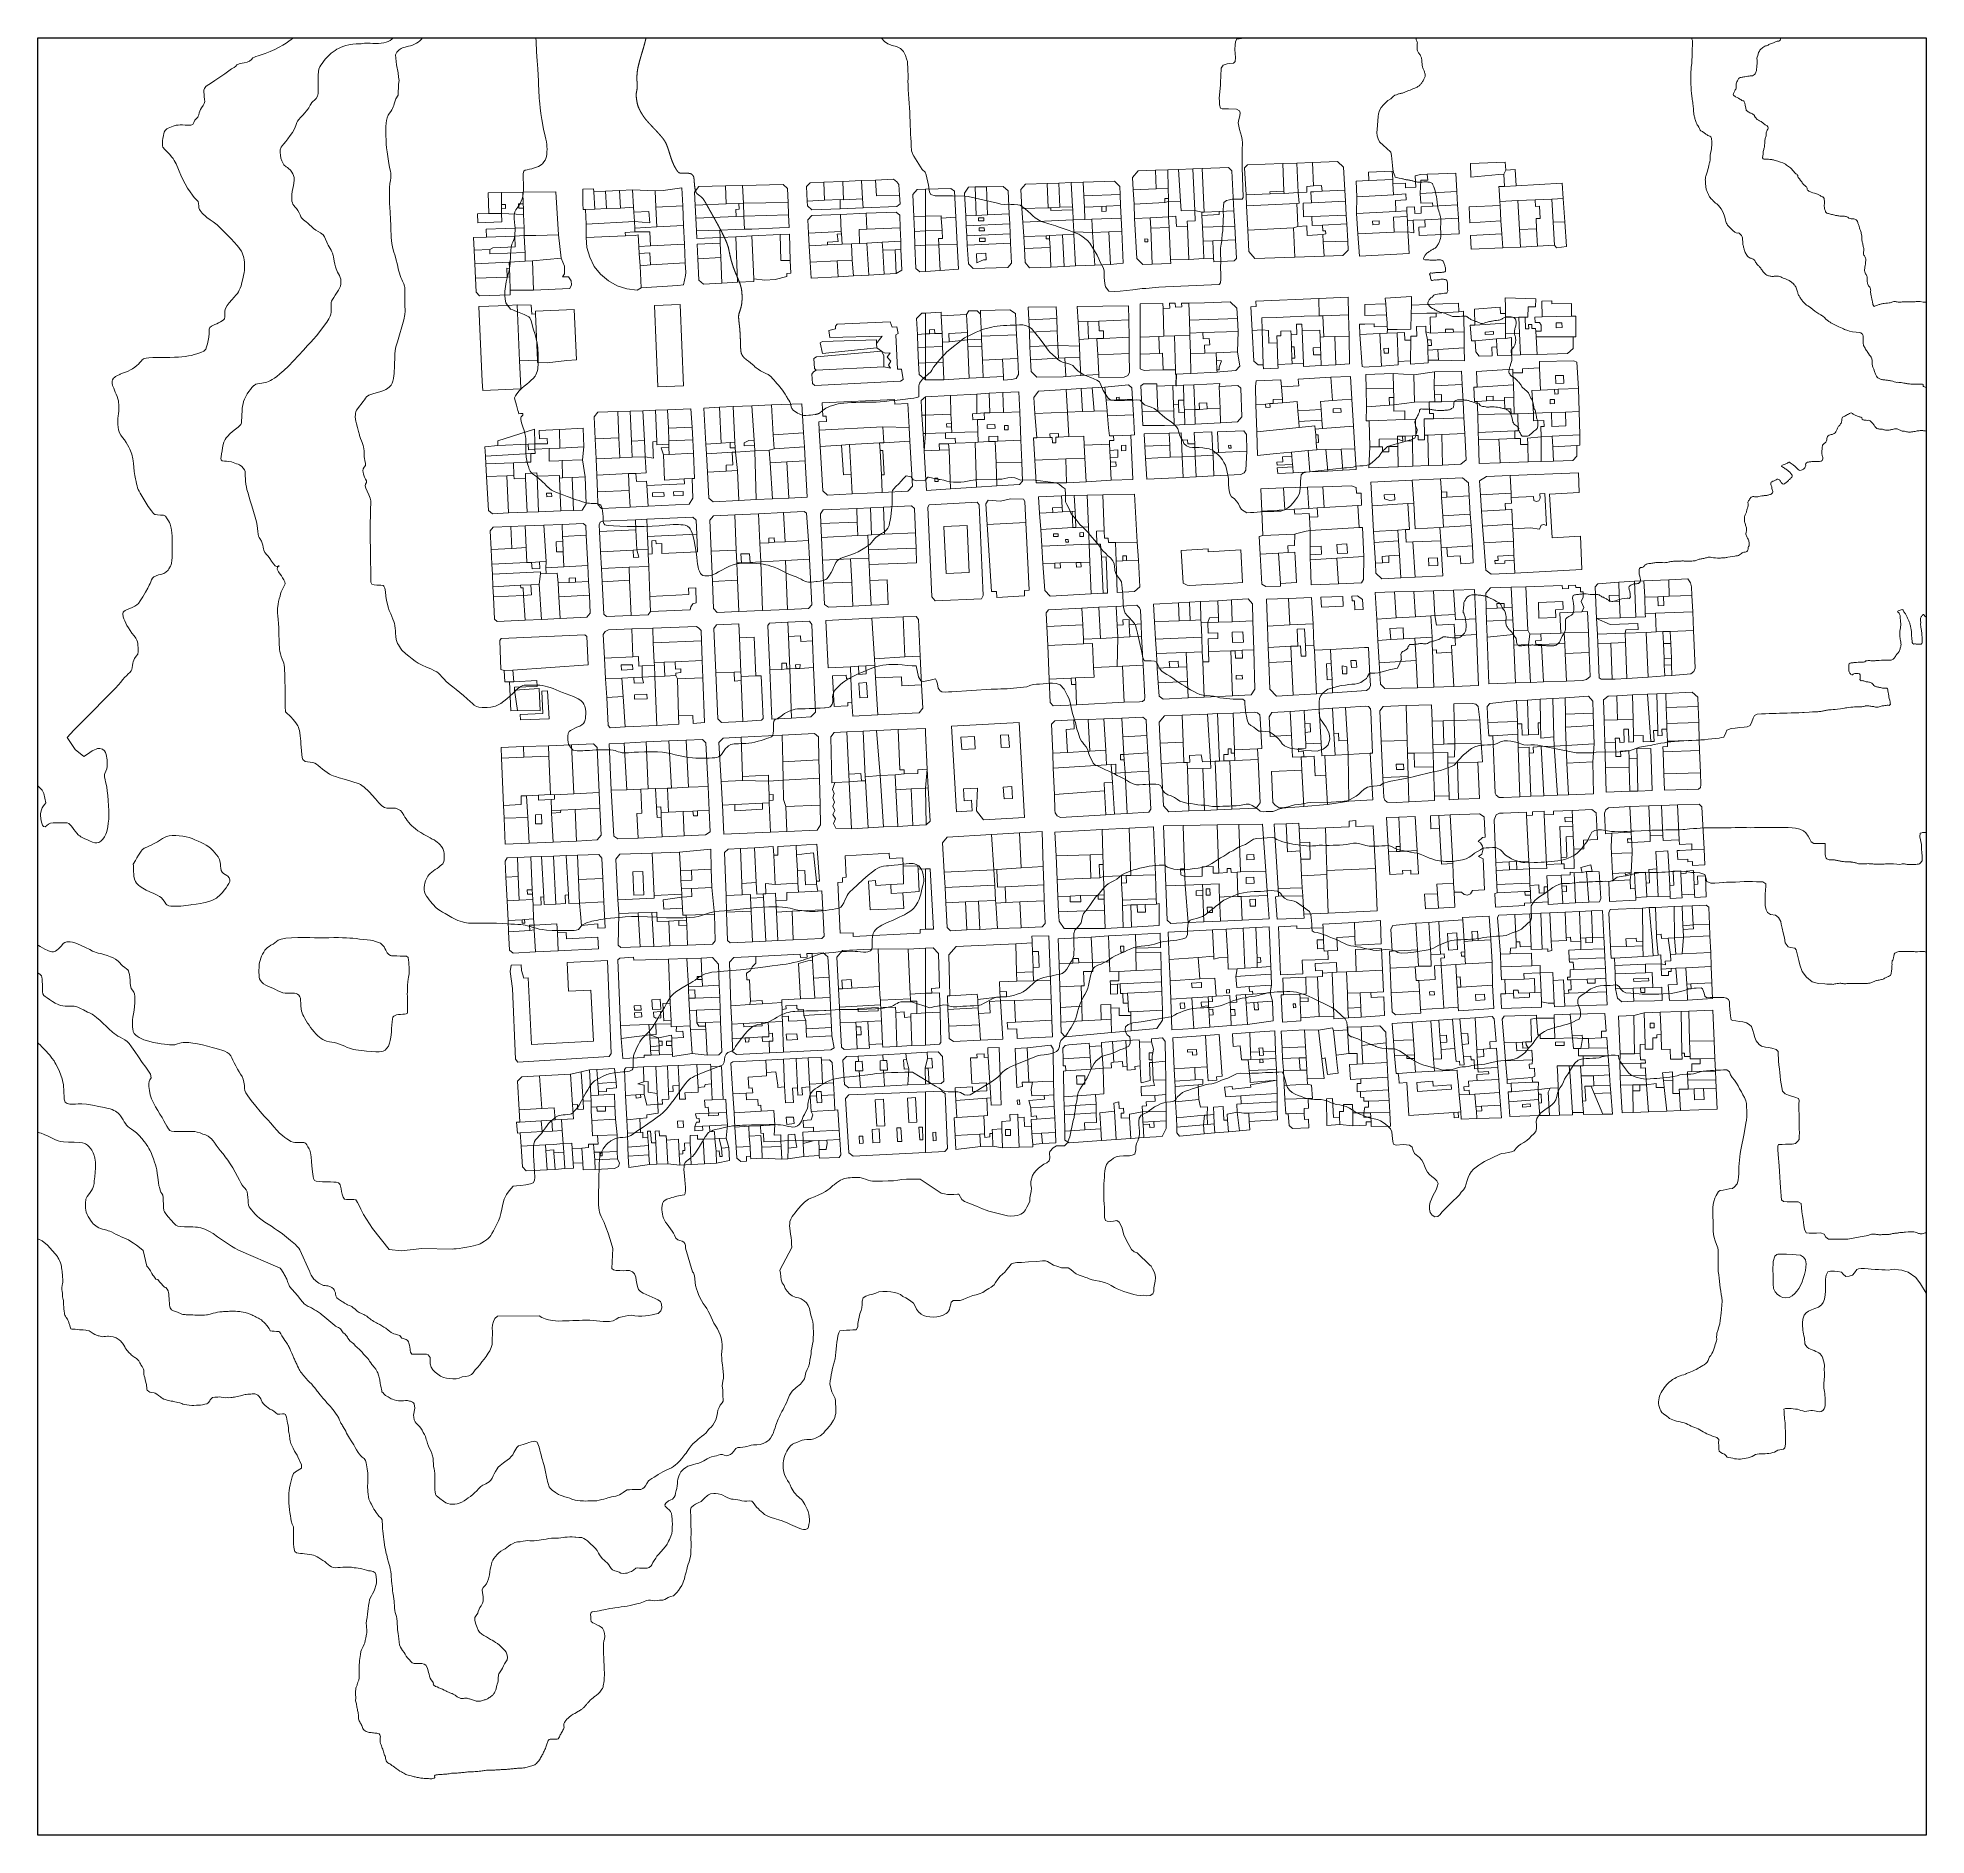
# Model space of a CAD drawing. Header units: kilometres. Extents: x 1172416 to 1173653, y 1051621 to 1052799.
import ezdxf

# ---------------------------------------------------------------- set-up
doc = ezdxf.new("R2010")
doc.units = ezdxf.units.KM
doc.header["$MEASUREMENT"] = 0
doc.layers.add('borde', color=1, linetype='Continuous')
doc.layers.add('terreno', color=7, linetype='Continuous')
doc.layers.add('edificios', color=44, linetype='Continuous', lineweight=5)
doc.dimstyles.get("Standard").update_dxf_attribs({"dimtxt": 0.18, "dimasz": 0.18, "dimexe": 0.18, "dimexo": 0.0625, "dimgap": 0.09, "dimtad": 0, "dimtih": 1, "dimtoh": 1, "dimdec": 4, "dimzin": 0, "dimdsep": 46, "dimtxsty": 'Standard', "dimcen": 0.09, "dimadec": 0, "dimazin": 0, "dimtfac": 1, "dimtdec": 4, "dimtofl": 0, "dimtmove": 0, "dimatfit": 3, "dimfxl": 1, "dimtolj": 1, "dimtzin": 0, "dimarcsym": 0})

# ---------------------------------------------------------------- blocks, each defined once
blk = doc.blocks.new('*D1')
at = {"color": 0, "lineweight": -2, "transparency": 16777216}
for p, q in [((1173161.2, 1052578.3), (1173161.8, 1052578.3)), ((1173161.4, 1052570.9), (1173161.8, 1052570.9)), ((1173161.7, 1052578.1), (1173161.7, 1052574.8)), ((1173161.7, 1052571.1), (1173161.7, 1052574.4))]:
    blk.add_line(p, q, dxfattribs=at)
at = {"color": 0, "transparency": 16777216}
for points in [[(1173161.6, 1052578.1), (1173161.7, 1052578.1), (1173161.7, 1052578.3)], [(1173161.6, 1052571.1), (1173161.7, 1052571.1), (1173161.7, 1052570.9)]]:
    blk.add_solid(points, dxfattribs=at)
at = {"layer": 'Defpoints', "color": 0, "transparency": 16777216}
for p in [(1173161.1, 1052578.3, 50), (1173161.4, 1052570.9, 50), (1173161.7, 1052570.9)]:
    blk.add_point(p, dxfattribs=at)
at = {"color": 0, "transparency": 16777216, "insert": (1173161.7, 1052574.6), "char_height": 0.18, "attachment_point": 5}
blk.add_mtext('\\A1;7.3032', dxfattribs=at)

msp = doc.modelspace()

# ---------------------------------------------------------------- linework, layer by layer
at = {"layer": 'borde', "elevation": -10}
msp.add_lwpolyline([(1172415.94072, 1052798.73106), (1173652.93033, 1052798.73106), (1173652.93033, 1051620.96949), (1172415.94072, 1051620.96949)], close=True, dxfattribs=at)
at = {"layer": 'edificios', "elevation": 50}
for points in [[(1173232.25, 1052698.25001), (1173222.875, 1052697.875), (1173223.25, 1052696.375), (1173207.375, 1052695.75001), (1173206.375, 1052713.50001), (1173208.25, 1052715.375), (1173231.5, 1052716.25001), (1173232.25, 1052698.25001)], [(1173231.5, 1052716.25001), (1173240.625, 1052716.625), (1173241.5, 1052697.25001), (1173232.375, 1052696.75001), (1173232.25, 1052698.25001), (1173231.5, 1052716.25001)], [(1173240.625, 1052716.625), (1173250.875, 1052717.00001), (1173251.625, 1052701.625), (1173247.125, 1052701.375), (1173247.25, 1052697.625), (1173241.5, 1052697.25001), (1173240.625, 1052716.625)], [(1173251.625, 1052701.625), (1173250.875, 1052717.00001), (1173267.25, 1052717.75001), (1173271.125, 1052714.00001), (1173272.125, 1052698.875), (1173257.25, 1052698.125), (1173256.875, 1052702.00001), (1173251.625, 1052701.625)], [(1173377.5, 1052712.00001), (1173376.25, 1052709.375), (1173372.875, 1052709.125), (1173354.625, 1052707.375), (1173354.375, 1052716.25001), (1173377.125, 1052717.125), (1173377.5, 1052712.00001)], [(1172931.25, 1052692.25001), (1172919.875, 1052691.75001), (1172919.375, 1052701.25001), (1172921.875, 1052703.75001), (1172930.875, 1052704.125), (1172931.25, 1052692.25001)], [(1172930.875, 1052704.125), (1172943.25, 1052704.625), (1172943.625, 1052692.625), (1172941.5, 1052692.75001), (1172931.25, 1052692.25001), (1172930.875, 1052704.125)], [(1172943.25, 1052704.625), (1172955.5, 1052705.125), (1172956.25, 1052693.125), (1172943.625, 1052692.625), (1172943.25, 1052704.625)], [(1172955.5, 1052705.125), (1172964.75, 1052705.50001), (1172965.25, 1052695.125), (1172980.375, 1052695.625), (1172980.875, 1052689.875), (1172978.625, 1052688.125), (1172956.5, 1052687.25001), (1172956.25, 1052693.125), (1172955.5, 1052705.125)], [(1172964.75, 1052705.50001), (1172976.375, 1052706.00001), (1172978.625, 1052704.375), (1172979.875, 1052702.50001), (1172980.375, 1052695.625), (1172965.25, 1052695.125), (1172964.75, 1052705.50001)], [(1173077.75, 1052687.375), (1173060.625, 1052686.75001), (1173059.875, 1052699.25001), (1173062.875, 1052702.75001), (1173077.125, 1052703.25001), (1173077.75, 1052687.375)], [(1173077.125, 1052703.25001), (1173084.75, 1052703.50001), (1173085.375, 1052687.625), (1173079.5, 1052687.375), (1173077.75, 1052687.375), (1173077.125, 1052703.25001)], [(1173084.75, 1052703.50001), (1173092.875, 1052703.875), (1173093.75, 1052688.00001), (1173085.375, 1052687.625), (1173084.75, 1052703.50001)], [(1173092.875, 1052703.875), (1173100.75, 1052704.125), (1173101.125, 1052695.25001), (1173101.5, 1052687.75001), (1173101.875, 1052679.625), (1173094.125, 1052679.375), (1173093.875, 1052685.875), (1173093.75, 1052688.00001), (1173092.875, 1052703.875)], [(1173100.75, 1052704.125), (1173121.125, 1052704.75001), (1173124.625, 1052701.375), (1173124.875, 1052696.125), (1173101.125, 1052695.25001), (1173100.75, 1052704.125)], [(1173148.625, 1052699.75001), (1173133.5, 1052699.125), (1173133, 1052707.125), (1173136.625, 1052711.50001), (1173148.125, 1052711.875), (1173148.625, 1052699.75001)], [(1173148.125, 1052711.875), (1173156.125, 1052712.125), (1173156.375, 1052700.00001), (1173148.625, 1052699.75001), (1173148.125, 1052711.875)], [(1173156.125, 1052712.125), (1173163.25, 1052712.375), (1173164.5, 1052691.75001), (1173156.625, 1052691.50001), (1173156.5, 1052693.50001), (1173156.375, 1052700.00001), (1173156.125, 1052712.125)], [(1173163.25, 1052712.375), (1173172.5, 1052712.75001), (1173173.75, 1052685.625), (1173165, 1052685.25001), (1173164.5, 1052691.75001), (1173163.25, 1052712.375)], [(1173172.5, 1052712.75001), (1173178.625, 1052713.00001), (1173179.875, 1052684.50001), (1173178.375, 1052684.375), (1173173.75, 1052685.625), (1173172.5, 1052712.75001)], [(1173178.625, 1052713.00001), (1173196, 1052713.625), (1173198.125, 1052711.50001), (1173199.5, 1052685.25001), (1173189.875, 1052684.875), (1173179.875, 1052684.50001), (1173178.625, 1052713.00001)], [(1173303.5, 1052705.875), (1173303.625, 1052703.25001), (1173304, 1052695.75001), (1173280, 1052694.50001), (1173279.5, 1052704.75001), (1173287.875, 1052705.125), (1173303.5, 1052705.875)], [(1173303.5, 1052705.875), (1173287.875, 1052705.125), (1173287.5, 1052710.625), (1173303.125, 1052711.25001), (1173303.5, 1052705.875)], [(1173326.125, 1052709.25001), (1173326.375, 1052705.50001), (1173321.875, 1052705.375), (1173321.5, 1052696.75001), (1173321.875, 1052690.375), (1173329.625, 1052690.50001), (1173329.75, 1052688.375), (1173322, 1052688.00001), (1173322, 1052683.75001), (1173317.875, 1052683.625), (1173317.75, 1052687.875), (1173312.625, 1052687.625), (1173312.75, 1052685.25001), (1173305.5, 1052684.875), (1173305.375, 1052692.125), (1173312.375, 1052692.625), (1173312.125, 1052696.375), (1173304, 1052695.75001), (1173303.625, 1052703.25001), (1173311.75, 1052703.50001), (1173311.875, 1052700.50001), (1173318.5, 1052700.75001), (1173318.125, 1052708.25001), (1173321.75, 1052709.125), (1173326.125, 1052709.25001)], [(1173344.875, 1052710.00001), (1173345.5, 1052698.00001), (1173321.5, 1052696.75001), (1173321.875, 1052705.375), (1173326.375, 1052705.50001), (1173326.125, 1052709.25001), (1173333.375, 1052709.50001), (1173344.875, 1052710.00001)], [(1173414.5, 1052703.375), (1173415.125, 1052693.375), (1173407.625, 1052693.00001), (1173396.75, 1052692.50001), (1173385.375, 1052692.00001), (1173373.625, 1052691.375), (1173373.125, 1052699.00001), (1173373, 1052701.25001), (1173376.625, 1052701.375), (1173384.25, 1052701.75001), (1173414.5, 1052703.375)], [(1173377.5, 1052712.00001), (1173383.625, 1052712.375), (1173384.25, 1052701.75001), (1173376.625, 1052701.375), (1173376.25, 1052709.375), (1173377.5, 1052712.00001)], [(1172710.875, 1052697.125), (1172719.625, 1052697.25001), (1172719.75, 1052689.375), (1172719.75, 1052687.00001), (1172719.75, 1052683.625), (1172711.375, 1052683.50001), (1172710.875, 1052697.125)], [(1172719.625, 1052697.25001), (1172733.625, 1052697.50001), (1172733.875, 1052690.00001), (1172730.75, 1052690.00001), (1172731, 1052687.125), (1172734, 1052687.125), (1172734.125, 1052683.00001), (1172719.75, 1052683.625), (1172719.75, 1052687.00001), (1172722.375, 1052686.875), (1172722.25, 1052689.375), (1172719.75, 1052689.375), (1172719.625, 1052697.25001)], [(1172733.875, 1052690.00001), (1172733.625, 1052697.50001), (1172755.375, 1052697.875), (1172757, 1052669.50001), (1172742.125, 1052669.25001), (1172734.625, 1052669.125), (1172734.5, 1052674.125), (1172734.125, 1052683.00001), (1172734, 1052687.125), (1172733.875, 1052690.00001)], [(1172780.25, 1052697.875), (1172780.75, 1052686.375), (1172774.625, 1052686.125), (1172773.125, 1052686.125), (1172773, 1052690.125), (1172772.875, 1052699.50001), (1172780, 1052699.75001), (1172780.25, 1052697.875)], [(1172780.25, 1052697.875), (1172787.75, 1052698.25001), (1172788.375, 1052686.75001), (1172780.75, 1052686.375), (1172780.25, 1052697.875)], [(1172787.75, 1052698.25001), (1172797, 1052698.625), (1172797.625, 1052687.125), (1172788.375, 1052686.75001), (1172787.75, 1052698.25001)], [(1172797, 1052698.625), (1172805.5, 1052699.00001), (1172806.25, 1052687.625), (1172797.625, 1052687.125), (1172797, 1052698.625)], [(1172805.5, 1052699.00001), (1172820.25, 1052698.375), (1172820.75, 1052687.75001), (1172821.375, 1052674.75001), (1172807, 1052673.875), (1172806.75, 1052678.25001), (1172816.75, 1052677.50001), (1172816.25, 1052684.875), (1172806.375, 1052684.50001), (1172806.25, 1052687.625), (1172805.5, 1052699.00001)], [(1172820.25, 1052698.375), (1172825.5, 1052698.625), (1172837.875, 1052700.50001), (1172838.375, 1052688.625), (1172820.75, 1052687.75001), (1172820.25, 1052698.375)], [(1172866.75, 1052689.875), (1172846.5, 1052689.125), (1172846.125, 1052697.625), (1172849, 1052701.25001), (1172866.375, 1052701.625), (1172866.75, 1052689.875)], [(1172866.375, 1052701.625), (1172877.625, 1052701.875), (1172878.125, 1052690.25001), (1172875.125, 1052690.125), (1172866.75, 1052689.875), (1172866.375, 1052701.625)], [(1172877.625, 1052701.875), (1172904.125, 1052702.50001), (1172907.125, 1052699.875), (1172907.5, 1052690.875), (1172878.125, 1052690.25001), (1172877.625, 1052701.875)], [(1172907.5, 1052690.875), (1172907.75, 1052682.625), (1172878.5, 1052681.75001), (1172878.125, 1052690.25001), (1172907.5, 1052690.875)], [(1172941.5, 1052692.75001), (1172941.625, 1052686.625), (1172923, 1052685.875), (1172920.125, 1052688.50001), (1172919.875, 1052691.75001), (1172931.25, 1052692.25001), (1172941.5, 1052692.75001)], [(1172956.25, 1052693.125), (1172956.5, 1052687.25001), (1172941.625, 1052686.625), (1172941.5, 1052692.75001), (1172943.625, 1052692.625), (1172956.25, 1052693.125)], [(1172997.5, 1052681.75001), (1172989.75, 1052681.375), (1172989.125, 1052696.125), (1172991.875, 1052699.25001), (1172997.5, 1052699.50001), (1172997.5, 1052681.75001)], [(1172997.5, 1052681.75001), (1172997.5, 1052699.50001), (1173014, 1052699.875), (1173016.375, 1052698.125), (1173017.25, 1052681.25001), (1173007.75, 1052680.625), (1173007.75, 1052682.125), (1172997.5, 1052681.75001)], [(1173030.625, 1052682.375), (1173023.75, 1052682.125), (1173022.875, 1052696.875), (1173025.625, 1052700.875), (1173030, 1052701.00001), (1173030.625, 1052682.375)], [(1173030, 1052701.00001), (1173037.375, 1052701.125), (1173038.125, 1052682.75001), (1173030.625, 1052682.375), (1173030, 1052701.00001)], [(1173037.375, 1052701.125), (1173048.375, 1052701.375), (1173051.5, 1052698.375), (1173052.25, 1052683.375), (1173038.125, 1052682.75001), (1173037.375, 1052701.125)], [(1173124.875, 1052696.125), (1173125.25, 1052688.75001), (1173115.75, 1052688.375), (1173112.875, 1052688.25001), (1173101.5, 1052687.75001), (1173101.125, 1052695.25001), (1173124.875, 1052696.125)], [(1173156.375, 1052700.00001), (1173156.5, 1052693.50001), (1173154.125, 1052693.50001), (1173154.125, 1052690.75001), (1173134, 1052689.625), (1173133.5, 1052699.125), (1173148.625, 1052699.75001), (1173156.375, 1052700.00001)], [(1173156.625, 1052691.50001), (1173156.625, 1052681.50001), (1173144.625, 1052680.75001), (1173134.375, 1052680.25001), (1173134, 1052689.625), (1173154.125, 1052690.75001), (1173156.625, 1052691.50001)], [(1173156.625, 1052691.50001), (1173154.125, 1052690.75001), (1173154.125, 1052693.50001), (1173156.5, 1052693.50001), (1173156.625, 1052691.50001)], [(1173164.5, 1052691.75001), (1173165, 1052685.25001), (1173173.75, 1052685.625), (1173174, 1052678.75001), (1173168.75, 1052678.625), (1173169, 1052675.375), (1173161.75, 1052675.125), (1173161.5, 1052681.75001), (1173156.625, 1052681.50001), (1173156.625, 1052691.50001), (1173164.5, 1052691.75001)], [(1173241.5, 1052697.25001), (1173242.125, 1052690.25001), (1173240.625, 1052690.125), (1173207.75, 1052688.50001), (1173207.375, 1052695.75001), (1173223.25, 1052696.375), (1173232.375, 1052696.75001), (1173241.5, 1052697.25001)], [(1173232.375, 1052696.75001), (1173223.25, 1052696.375), (1173222.875, 1052697.875), (1173232.25, 1052698.25001), (1173232.375, 1052696.75001)], [(1173257.25, 1052698.125), (1173251.75, 1052697.875), (1173249.875, 1052697.75001), (1173250.25, 1052690.625), (1173244.75, 1052690.375), (1173245.125, 1052681.375), (1173250.5, 1052681.625), (1173250.625, 1052675.625), (1173257.375, 1052676.00001), (1173257.625, 1052672.125), (1173259.5, 1052672.25001), (1173259.625, 1052670.25001), (1173257.75, 1052669.75001), (1173247.375, 1052669.25001), (1173247.125, 1052675.50001), (1173241.25, 1052675.125), (1173241, 1052681.125), (1173240.625, 1052690.125), (1173242.125, 1052690.25001), (1173241.5, 1052697.25001), (1173247.25, 1052697.625), (1173247.125, 1052701.375), (1173251.625, 1052701.625), (1173256.875, 1052702.00001), (1173257.25, 1052698.125)], [(1173272.5, 1052691.75001), (1173273, 1052682.50001), (1173250.5, 1052681.625), (1173245.125, 1052681.375), (1173244.75, 1052690.375), (1173250.25, 1052690.625), (1173272.5, 1052691.75001)], [(1173272.125, 1052698.875), (1173272.5, 1052691.75001), (1173250.25, 1052690.625), (1173249.875, 1052697.75001), (1173251.75, 1052697.875), (1173257.25, 1052698.125), (1173272.125, 1052698.875)], [(1173304, 1052695.75001), (1173312.125, 1052696.375), (1173312.375, 1052692.625), (1173305.375, 1052692.125), (1173305.5, 1052684.875), (1173279.75, 1052683.50001), (1173280, 1052694.50001), (1173304, 1052695.75001)], [(1173345.5, 1052698.00001), (1173346, 1052689.25001), (1173329.75, 1052688.375), (1173329.625, 1052690.50001), (1173321.875, 1052690.375), (1173321.5, 1052696.75001), (1173345.5, 1052698.00001)], [(1173385.375, 1052692.00001), (1173386.5, 1052673.00001), (1173387.125, 1052661.625), (1173375.5, 1052661.125), (1173374.875, 1052670.25001), (1173374.375, 1052678.75001), (1173373.75, 1052688.875), (1173373.625, 1052691.375), (1173385.375, 1052692.00001)], [(1173396.75, 1052692.50001), (1173397, 1052688.125), (1173399.625, 1052688.375), (1173400.125, 1052680.25001), (1173397.375, 1052680.25001), (1173397.75, 1052673.50001), (1173386.5, 1052673.00001), (1173385.375, 1052692.00001), (1173396.75, 1052692.50001)], [(1173407.625, 1052693.00001), (1173408.625, 1052677.875), (1173409.5, 1052662.75001), (1173398.375, 1052662.25001), (1173397.75, 1052673.50001), (1173397.375, 1052680.25001), (1173400.125, 1052680.25001), (1173399.625, 1052688.375), (1173397, 1052688.125), (1173396.75, 1052692.50001), (1173407.625, 1052693.00001)], [(1173415.125, 1052693.375), (1173416.25, 1052678.125), (1173408.625, 1052677.875), (1173407.625, 1052693.00001), (1173415.125, 1052693.375)], [(1172719.75, 1052683.625), (1172720, 1052678.125), (1172704.125, 1052677.50001), (1172704, 1052683.375), (1172711.375, 1052683.50001), (1172719.75, 1052683.625)], [(1172719.75, 1052689.375), (1172722.25, 1052689.375), (1172722.375, 1052686.875), (1172719.75, 1052687.00001), (1172719.75, 1052689.375)], [(1172734, 1052687.125), (1172731, 1052687.125), (1172730.75, 1052690.00001), (1172733.875, 1052690.00001), (1172734, 1052687.125)], [(1172806.25, 1052687.625), (1172806.375, 1052684.50001), (1172806.75, 1052678.25001), (1172775.25, 1052676.50001), (1172774.625, 1052686.125), (1172780.75, 1052686.375), (1172788.375, 1052686.75001), (1172797.625, 1052687.125), (1172806.25, 1052687.625)], [(1172806.75, 1052678.25001), (1172807, 1052673.875), (1172807.125, 1052671.625), (1172800.75, 1052671.125), (1172800.875, 1052669.00001), (1172775.125, 1052667.875), (1172775.25, 1052676.50001), (1172806.75, 1052678.25001)], [(1172806.375, 1052684.50001), (1172816.25, 1052684.875), (1172816.75, 1052677.50001), (1172806.75, 1052678.25001), (1172806.375, 1052684.50001)], [(1172838.375, 1052688.625), (1172839, 1052675.75001), (1172821.375, 1052674.75001), (1172820.75, 1052687.75001), (1172838.375, 1052688.625)], [(1172875.125, 1052690.125), (1172875.375, 1052686.375), (1172873.25, 1052686.25001), (1172873.375, 1052681.625), (1172847, 1052680.50001), (1172846.5, 1052689.125), (1172866.75, 1052689.875), (1172875.125, 1052690.125)], [(1172878.5, 1052681.75001), (1172878.875, 1052673.25001), (1172872.875, 1052673.00001), (1172862.625, 1052672.625), (1172847.375, 1052672.125), (1172847, 1052680.50001), (1172873.375, 1052681.625), (1172878.5, 1052681.75001)], [(1172878.125, 1052690.25001), (1172878.5, 1052681.75001), (1172873.375, 1052681.625), (1172873.25, 1052686.25001), (1172875.375, 1052686.375), (1172875.125, 1052690.125), (1172878.125, 1052690.25001)], [(1172907.75, 1052682.625), (1172908.125, 1052674.375), (1172901.875, 1052674.125), (1172883.625, 1052673.375), (1172878.875, 1052673.25001), (1172878.5, 1052681.75001), (1172907.75, 1052682.625)], [(1172942.25, 1052671.75001), (1172920.75, 1052670.75001), (1172920.25, 1052679.50001), (1172923, 1052682.25001), (1172941.75, 1052683.00001), (1172942.25, 1052671.75001)], [(1172941.75, 1052683.00001), (1172958.625, 1052683.75001), (1172959, 1052673.25001), (1172953.875, 1052673.00001), (1172954.25, 1052664.00001), (1172948.875, 1052663.75001), (1172942.75, 1052663.50001), (1172942.375, 1052670.25001), (1172942.25, 1052671.75001), (1172941.75, 1052683.00001)], [(1172958.625, 1052683.75001), (1172978.25, 1052684.50001), (1172980.625, 1052682.50001), (1172980.875, 1052674.25001), (1172959, 1052673.25001), (1172958.625, 1052683.75001)], [(1172997.5, 1052681.75001), (1172997.5, 1052672.125), (1172990.125, 1052671.75001), (1172989.75, 1052681.375), (1172997.5, 1052681.75001)], [(1173007.75, 1052680.625), (1173008.25, 1052672.50001), (1172997.5, 1052672.125), (1172997.5, 1052681.75001), (1173007.75, 1052682.125), (1173007.75, 1052680.625)], [(1173017.25, 1052681.25001), (1173018.25, 1052663.50001), (1173006.125, 1052663.00001), (1173006, 1052667.25001), (1173008.5, 1052667.25001), (1173008.25, 1052672.50001), (1173007.75, 1052680.625), (1173017.25, 1052681.25001)], [(1173052.25, 1052683.375), (1173052.625, 1052676.875), (1173024.125, 1052675.50001), (1173023.75, 1052682.125), (1173030.625, 1052682.375), (1173038.125, 1052682.75001), (1173052.25, 1052683.375)], [(1173035.625, 1052678.875), (1173035.625, 1052680.75001), (1173032.25, 1052680.75001), (1173032.25, 1052678.875), (1173035.625, 1052678.875)], [(1173035.625, 1052678.875), (1173032.25, 1052678.875), (1173032.25, 1052680.75001), (1173035.625, 1052680.75001), (1173035.625, 1052678.875)], [(1173079.5, 1052687.375), (1173079.5, 1052685.50001), (1173093.875, 1052685.875), (1173094.125, 1052679.375), (1173061.125, 1052678.00001), (1173060.625, 1052686.75001), (1173077.75, 1052687.375), (1173079.5, 1052687.375)], [(1173094.125, 1052679.375), (1173094.625, 1052671.50001), (1173094.625, 1052669.875), (1173087.125, 1052669.625), (1173078.625, 1052669.125), (1173076.375, 1052669.00001), (1173061.75, 1052668.50001), (1173061.125, 1052678.00001), (1173094.125, 1052679.375)], [(1173093.75, 1052688.00001), (1173093.875, 1052685.875), (1173079.5, 1052685.50001), (1173079.5, 1052687.375), (1173085.375, 1052687.625), (1173093.75, 1052688.00001)], [(1173106.375, 1052679.875), (1173106.875, 1052671.125), (1173094.625, 1052671.50001), (1173094.125, 1052679.375), (1173101.875, 1052679.625), (1173106.375, 1052679.875)], [(1173125.25, 1052688.75001), (1173125.625, 1052680.625), (1173106.375, 1052679.875), (1173101.875, 1052679.625), (1173101.5, 1052687.75001), (1173112.875, 1052688.25001), (1173113, 1052684.875), (1173115.875, 1052685.125), (1173115.75, 1052688.375), (1173125.25, 1052688.75001)], [(1173125.625, 1052680.625), (1173126, 1052672.00001), (1173117.5, 1052671.625), (1173106.875, 1052671.125), (1173106.375, 1052679.875), (1173125.625, 1052680.625)], [(1173115.75, 1052688.375), (1173115.875, 1052685.125), (1173113, 1052684.875), (1173112.875, 1052688.25001), (1173115.75, 1052688.375)], [(1173144.625, 1052680.75001), (1173145, 1052673.875), (1173145.875, 1052650.375), (1173139.875, 1052650.25001), (1173135.75, 1052654.125), (1173134.375, 1052680.25001), (1173144.625, 1052680.75001)], [(1173156.625, 1052681.50001), (1173157, 1052674.50001), (1173145, 1052673.875), (1173144.625, 1052680.75001), (1173156.625, 1052681.50001)], [(1173169, 1052675.375), (1173169.875, 1052653.50001), (1173158, 1052653.125), (1173157, 1052674.50001), (1173156.625, 1052681.50001), (1173161.5, 1052681.75001), (1173161.75, 1052675.125), (1173169, 1052675.375)], [(1173178.375, 1052684.375), (1173178.5, 1052682.375), (1173178.875, 1052674.625), (1173179.25, 1052665.375), (1173179.75, 1052654.00001), (1173169.875, 1052653.50001), (1173169, 1052675.375), (1173168.75, 1052678.625), (1173174, 1052678.75001), (1173173.75, 1052685.625), (1173178.375, 1052684.375)], [(1173189.875, 1052684.875), (1173189.875, 1052682.875), (1173178.5, 1052682.375), (1173178.375, 1052684.375), (1173179.875, 1052684.50001), (1173189.875, 1052684.875)], [(1173199.5, 1052685.25001), (1173200, 1052675.375), (1173178.875, 1052674.625), (1173178.5, 1052682.375), (1173189.875, 1052682.875), (1173189.875, 1052684.875), (1173199.5, 1052685.25001)], [(1173240.625, 1052690.125), (1173241, 1052681.125), (1173241.25, 1052675.125), (1173238.375, 1052674.125), (1173208.5, 1052672.75001), (1173207.75, 1052688.50001), (1173240.625, 1052690.125)], [(1173273, 1052682.50001), (1173273.375, 1052676.75001), (1173257.375, 1052676.00001), (1173250.625, 1052675.625), (1173250.5, 1052681.625), (1173273, 1052682.50001)], [(1173312.75, 1052685.25001), (1173312.875, 1052681.625), (1173304, 1052681.25001), (1173304.5, 1052671.25001), (1173280.625, 1052670.25001), (1173279.75, 1052683.50001), (1173305.5, 1052684.875), (1173312.75, 1052685.25001)], [(1173290.5, 1052676.25001), (1173294.5, 1052676.50001), (1173294.5, 1052678.75001), (1173290.25, 1052678.625), (1173290.5, 1052676.25001)], [(1173290.5, 1052676.25001), (1173290.25, 1052678.625), (1173294.5, 1052678.75001), (1173294.5, 1052676.50001), (1173290.5, 1052676.25001)], [(1173313.125, 1052679.00001), (1173313.375, 1052671.625), (1173304.5, 1052671.25001), (1173304, 1052681.25001), (1173312.875, 1052681.625), (1173313.125, 1052679.00001)], [(1173346, 1052689.25001), (1173346.5, 1052680.625), (1173324.5, 1052679.50001), (1173316.875, 1052679.25001), (1173313.125, 1052679.00001), (1173312.875, 1052681.625), (1173312.75, 1052685.25001), (1173312.625, 1052687.625), (1173317.75, 1052687.875), (1173317.875, 1052683.625), (1173322, 1052683.75001), (1173322, 1052688.00001), (1173329.75, 1052688.375), (1173346, 1052689.25001)], [(1173316.875, 1052679.25001), (1173317.25, 1052670.875), (1173313.375, 1052671.625), (1173313.125, 1052679.00001), (1173316.875, 1052679.25001)], [(1173346.5, 1052680.625), (1173347, 1052670.25001), (1173320.75, 1052669.25001), (1173320.5, 1052674.625), (1173324.75, 1052674.75001), (1173324.5, 1052679.50001), (1173346.5, 1052680.625)], [(1173374.375, 1052678.75001), (1173354, 1052677.50001), (1173353.5, 1052687.875), (1173373.75, 1052688.875), (1173374.375, 1052678.75001)], [(1172728.375, 1052668.75001), (1172728.625, 1052661.75001), (1172714.125, 1052661.125), (1172712.125, 1052660.00001), (1172701.75, 1052659.50001), (1172701.375, 1052667.75001), (1172709.875, 1052668.00001), (1172728.375, 1052668.75001)], [(1172734.625, 1052669.125), (1172728.375, 1052668.75001), (1172709.875, 1052668.00001), (1172709.625, 1052673.375), (1172734.5, 1052674.125), (1172734.625, 1052669.125)], [(1172734.625, 1052669.125), (1172735, 1052660.875), (1172735.125, 1052658.00001), (1172712.125, 1052657.125), (1172712.125, 1052660.00001), (1172714.125, 1052661.125), (1172728.625, 1052661.75001), (1172728.375, 1052668.75001), (1172734.625, 1052669.125)], [(1172757, 1052669.50001), (1172758.75, 1052654.25001), (1172740, 1052652.50001), (1172735.25, 1052652.25001), (1172735.125, 1052658.00001), (1172735, 1052660.875), (1172734.625, 1052669.125), (1172742.125, 1052669.25001), (1172757, 1052669.50001)], [(1172800.875, 1052669.00001), (1172807.25, 1052669.25001), (1172809.125, 1052669.50001), (1172809.625, 1052662.00001), (1172809.875, 1052657.375), (1172810.5, 1052649.375), (1172811.25, 1052634.875), (1172808.5, 1052633.375), (1172801.875, 1052634.125), (1172795.5, 1052636.125), (1172789.75, 1052639.375), (1172784.625, 1052643.75001), (1172780.5, 1052648.875), (1172777.5, 1052654.875), (1172775.625, 1052661.25001), (1172775.125, 1052667.875), (1172800.875, 1052669.00001)], [(1172807.125, 1052671.625), (1172816.75, 1052671.625), (1172817.25, 1052662.375), (1172809.625, 1052662.00001), (1172809.125, 1052669.50001), (1172807.25, 1052669.25001), (1172800.875, 1052669.00001), (1172800.75, 1052671.125), (1172807.125, 1052671.625)], [(1172839, 1052675.75001), (1172839.5, 1052663.50001), (1172817.25, 1052662.375), (1172816.75, 1052671.625), (1172807.125, 1052671.625), (1172807, 1052673.875), (1172821.375, 1052674.75001), (1172839, 1052675.75001)], [(1172862.625, 1052672.625), (1172862.875, 1052667.875), (1172847.625, 1052667.25001), (1172847.375, 1052672.125), (1172862.625, 1052672.625)], [(1172862.875, 1052667.875), (1172873.125, 1052668.375), (1172874.375, 1052638.50001), (1172864.125, 1052638.00001), (1172863.375, 1052654.75001), (1172863, 1052664.125), (1172862.875, 1052667.875)], [(1172873.125, 1052668.375), (1172883.75, 1052668.875), (1172884.875, 1052640.75001), (1172885, 1052639.125), (1172874.375, 1052638.50001), (1172873.125, 1052668.375)], [(1172883.75, 1052668.875), (1172902.125, 1052669.875), (1172902.75, 1052652.75001), (1172908.875, 1052652.875), (1172909.25, 1052644.50001), (1172906.625, 1052644.375), (1172906.625, 1052642.25001), (1172899, 1052640.25001), (1172892.125, 1052639.875), (1172884.875, 1052640.75001), (1172883.75, 1052668.875)], [(1172902.125, 1052669.875), (1172908.25, 1052670.125), (1172908.875, 1052652.875), (1172902.75, 1052652.75001), (1172902.125, 1052669.875)], [(1172942.25, 1052671.75001), (1172942.375, 1052670.25001), (1172939.625, 1052670.125), (1172940.125, 1052665.125), (1172933.25, 1052664.875), (1172933.25, 1052663.125), (1172921.25, 1052662.50001), (1172920.75, 1052670.75001), (1172942.25, 1052671.75001)], [(1172942.75, 1052663.50001), (1172933.25, 1052663.125), (1172933.25, 1052664.875), (1172940.125, 1052665.125), (1172939.625, 1052670.125), (1172942.375, 1052670.25001), (1172942.75, 1052663.50001)], [(1172980.875, 1052674.25001), (1172981.25, 1052665.375), (1172969.125, 1052664.75001), (1172959, 1052664.25001), (1172954.25, 1052664.00001), (1172953.875, 1052673.00001), (1172959, 1052673.25001), (1172980.875, 1052674.25001)], [(1172997.5, 1052672.125), (1172997.5, 1052662.75001), (1172990.5, 1052662.375), (1172990.125, 1052671.75001), (1172997.5, 1052672.125)], [(1173008.25, 1052672.50001), (1173008.5, 1052667.25001), (1173006, 1052667.25001), (1173006.125, 1052663.00001), (1172997.5, 1052662.75001), (1172997.5, 1052672.125), (1173008.25, 1052672.50001)], [(1173052.625, 1052676.875), (1173052.875, 1052670.25001), (1173024.5, 1052669.00001), (1173024.125, 1052675.50001), (1173052.625, 1052676.875)], [(1173052.875, 1052670.25001), (1173053.125, 1052664.125), (1173024.75, 1052662.875), (1173024.5, 1052669.00001), (1173052.875, 1052670.25001)], [(1173036, 1052672.25001), (1173035.875, 1052674.125), (1173032.625, 1052674.125), (1173032.625, 1052672.25001), (1173036, 1052672.25001)], [(1173036, 1052672.25001), (1173032.625, 1052672.25001), (1173032.625, 1052674.125), (1173035.875, 1052674.125), (1173036, 1052672.25001)], [(1173036.5, 1052665.125), (1173036.5, 1052667.50001), (1173032.75, 1052667.50001), (1173032.75, 1052665.125), (1173036.5, 1052665.125)], [(1173036.5, 1052665.125), (1173032.75, 1052665.125), (1173032.75, 1052667.50001), (1173036.5, 1052667.50001), (1173036.5, 1052665.125)], [(1173076.375, 1052669.00001), (1173076.5, 1052666.875), (1173078.75, 1052666.875), (1173079, 1052661.375), (1173062.25, 1052660.625), (1173061.75, 1052668.50001), (1173076.375, 1052669.00001)], [(1173078.625, 1052669.125), (1173078.75, 1052666.875), (1173076.5, 1052666.875), (1173076.375, 1052669.00001), (1173078.625, 1052669.125)], [(1173087.125, 1052669.625), (1173088.25, 1052648.875), (1173079.625, 1052648.50001), (1173079, 1052661.375), (1173078.75, 1052666.875), (1173078.625, 1052669.125), (1173087.125, 1052669.625)], [(1173094.625, 1052669.875), (1173095.75, 1052649.25001), (1173088.25, 1052648.875), (1173087.125, 1052669.625), (1173094.625, 1052669.875)], [(1173106.875, 1052671.125), (1173108.375, 1052649.75001), (1173095.75, 1052649.25001), (1173094.625, 1052669.875), (1173094.625, 1052671.50001), (1173106.875, 1052671.125)], [(1173117.5, 1052671.625), (1173118.5, 1052650.125), (1173108.375, 1052649.75001), (1173106.875, 1052671.125), (1173117.5, 1052671.625)], [(1173126, 1052672.00001), (1173127, 1052651.00001), (1173118.5, 1052650.125), (1173117.5, 1052671.625), (1173126, 1052672.00001)], [(1173143.125, 1052665.00001), (1173143.125, 1052666.75001), (1173141.125, 1052666.875), (1173141.125, 1052665.00001), (1173143.125, 1052665.00001)], [(1173143.125, 1052665.00001), (1173141.125, 1052665.00001), (1173141.125, 1052666.875), (1173143.125, 1052666.75001), (1173143.125, 1052665.00001)], [(1173157, 1052674.50001), (1173158, 1052653.125), (1173158.125, 1052650.875), (1173145.875, 1052650.375), (1173145, 1052673.875), (1173157, 1052674.50001)], [(1173200, 1052675.375), (1173200.5, 1052666.25001), (1173185.625, 1052665.625), (1173179.25, 1052665.375), (1173178.875, 1052674.625), (1173200, 1052675.375)], [(1173200.5, 1052666.25001), (1173201.125, 1052654.00001), (1173199.625, 1052652.50001), (1173186.25, 1052652.00001), (1173186.125, 1052654.25001), (1173185.625, 1052665.625), (1173200.5, 1052666.25001)], [(1173238.375, 1052674.125), (1173239.25, 1052655.00001), (1173213.125, 1052654.00001), (1173209.25, 1052658.75001), (1173208.5, 1052672.75001), (1173238.375, 1052674.125)], [(1173241.25, 1052675.125), (1173247.125, 1052675.50001), (1173247.375, 1052669.25001), (1173257.75, 1052669.75001), (1173258, 1052665.00001), (1173258.625, 1052655.625), (1173239.25, 1052655.00001), (1173238.375, 1052674.125), (1173241.25, 1052675.125)], [(1173273.375, 1052676.75001), (1173274, 1052665.50001), (1173258, 1052665.00001), (1173257.75, 1052669.75001), (1173259.625, 1052670.25001), (1173259.5, 1052672.25001), (1173257.625, 1052672.125), (1173257.375, 1052676.00001), (1173273.375, 1052676.75001)], [(1173313.375, 1052671.625), (1173313.625, 1052668.875), (1173314.25, 1052657.375), (1173281.625, 1052655.625), (1173280.625, 1052670.25001), (1173304.5, 1052671.25001), (1173313.375, 1052671.625)], [(1173375.5, 1052661.125), (1173354.875, 1052660.125), (1173354.375, 1052669.125), (1173374.875, 1052670.25001), (1173375.5, 1052661.125)], [(1173397.75, 1052673.50001), (1173398.375, 1052662.25001), (1173387.125, 1052661.625), (1173386.5, 1052673.00001), (1173397.75, 1052673.50001)], [(1173416.25, 1052678.125), (1173417.375, 1052662.00001), (1173410.75, 1052661.125), (1173409.5, 1052662.75001), (1173408.625, 1052677.875), (1173416.25, 1052678.125)], [(1172712.125, 1052660.00001), (1172712.125, 1052657.125), (1172735.125, 1052658.00001), (1172735.25, 1052652.25001), (1172724.75, 1052651.75001), (1172702.25, 1052650.625), (1172701.75, 1052659.50001), (1172712.125, 1052660.00001)], [(1172758.75, 1052654.25001), (1172760.875, 1052649.00001), (1172761, 1052644.00001), (1172759.625, 1052642.00001), (1172763.625, 1052642.125), (1172765.375, 1052639.50001), (1172765.5, 1052636.875), (1172764.375, 1052634.50001), (1172740.75, 1052633.375), (1172740, 1052652.50001), (1172758.75, 1052654.25001)], [(1172839.5, 1052663.50001), (1172840, 1052651.25001), (1172817.375, 1052649.875), (1172816.875, 1052657.75001), (1172809.875, 1052657.375), (1172809.625, 1052662.00001), (1172817.25, 1052662.375), (1172839.5, 1052663.50001)], [(1172817.375, 1052649.875), (1172810.5, 1052649.375), (1172809.875, 1052657.375), (1172816.875, 1052657.75001), (1172817.375, 1052649.875)], [(1172863.375, 1052654.75001), (1172848.25, 1052653.875), (1172847.875, 1052663.50001), (1172863, 1052664.125), (1172863.375, 1052654.75001)], [(1172863.375, 1052654.75001), (1172864.125, 1052638.00001), (1172852, 1052637.375), (1172849, 1052640.00001), (1172848.25, 1052653.875), (1172863.375, 1052654.75001)], [(1172948.875, 1052663.75001), (1172949.5, 1052653.00001), (1172939.625, 1052652.625), (1172921.875, 1052651.75001), (1172921.25, 1052662.50001), (1172933.25, 1052663.125), (1172942.75, 1052663.50001), (1172948.875, 1052663.75001)], [(1172959, 1052664.25001), (1172960.375, 1052643.25001), (1172950.25, 1052642.75001), (1172949.5, 1052653.00001), (1172948.875, 1052663.75001), (1172954.25, 1052664.00001), (1172959, 1052664.25001)], [(1172969.125, 1052664.75001), (1172969.375, 1052659.50001), (1172970.25, 1052643.875), (1172960.375, 1052643.25001), (1172959, 1052664.25001), (1172969.125, 1052664.75001)], [(1172981.25, 1052665.375), (1172981.375, 1052660.125), (1172977.5, 1052659.875), (1172969.375, 1052659.50001), (1172969.125, 1052664.75001), (1172981.25, 1052665.375)], [(1172977.5, 1052659.875), (1172978.25, 1052644.25001), (1172970.25, 1052643.875), (1172969.375, 1052659.50001), (1172977.5, 1052659.875)], [(1172981.375, 1052660.125), (1172981.875, 1052646.375), (1172978.25, 1052644.25001), (1172977.5, 1052659.875), (1172981.375, 1052660.125)], [(1172997.5, 1052662.75001), (1172997.5, 1052645.50001), (1172993.625, 1052645.25001), (1172991.125, 1052647.625), (1172990.5, 1052662.375), (1172997.5, 1052662.75001)], [(1173006.125, 1052663.00001), (1173007, 1052646.125), (1172997.5, 1052645.50001), (1172997.5, 1052662.75001), (1173006.125, 1052663.00001)], [(1173018.25, 1052663.50001), (1173019.125, 1052647.00001), (1173007, 1052646.125), (1173006.125, 1052663.00001), (1173018.25, 1052663.50001)], [(1173053.125, 1052664.125), (1173053.75, 1052651.125), (1173051.25, 1052648.25001), (1173028.625, 1052647.50001), (1173025.5, 1052650.50001), (1173024.75, 1052662.875), (1173053.125, 1052664.125)], [(1173031, 1052651.25001), (1173033.875, 1052652.50001), (1173035.375, 1052653.25001), (1173037.125, 1052653.25001), (1173036.875, 1052657.50001), (1173030.75, 1052657.25001), (1173031, 1052651.25001)], [(1173031, 1052651.25001), (1173030.75, 1052657.25001), (1173036.875, 1052657.50001), (1173037.125, 1052653.25001), (1173035.375, 1052653.25001), (1173033.875, 1052652.50001), (1173031, 1052651.25001)], [(1173079, 1052661.375), (1173079.625, 1052648.50001), (1173065.625, 1052648.00001), (1173062.75, 1052651.50001), (1173062.25, 1052660.625), (1173079, 1052661.375)], [(1173185.625, 1052665.625), (1173186.125, 1052654.25001), (1173179.75, 1052654.00001), (1173179.25, 1052665.375), (1173185.625, 1052665.625)], [(1173274, 1052665.50001), (1173274.375, 1052659.625), (1173270.75, 1052656.125), (1173258.625, 1052655.625), (1173258, 1052665.00001), (1173274, 1052665.50001)], [(1172724.75, 1052651.75001), (1172724.875, 1052647.625), (1172723.125, 1052647.75001), (1172723.5, 1052641.875), (1172702.625, 1052641.125), (1172702.25, 1052650.625), (1172724.75, 1052651.75001)], [(1172725.125, 1052642.00001), (1172725.375, 1052633.375), (1172725.375, 1052630.375), (1172705.375, 1052629.625), (1172703.125, 1052632.00001), (1172702.625, 1052641.125), (1172723.5, 1052641.875), (1172725.125, 1052642.00001)], [(1172725.125, 1052642.00001), (1172723.5, 1052641.875), (1172723.125, 1052647.75001), (1172724.875, 1052647.625), (1172725.125, 1052642.00001)], [(1172740, 1052652.50001), (1172740.75, 1052633.375), (1172736.25, 1052633.25001), (1172725.375, 1052633.375), (1172725.125, 1052642.00001), (1172724.875, 1052647.625), (1172724.75, 1052651.75001), (1172735.25, 1052652.25001), (1172740, 1052652.50001)], [(1172840, 1052651.25001), (1172840.375, 1052644.875), (1172840.125, 1052643.00001), (1172839, 1052636.75001), (1172835.125, 1052636.50001), (1172811.25, 1052634.875), (1172810.5, 1052649.375), (1172817.375, 1052649.875), (1172840, 1052651.25001)], [(1172939.625, 1052652.625), (1172940.25, 1052642.125), (1172922.5, 1052641.125), (1172921.875, 1052651.75001), (1172939.625, 1052652.625)], [(1172949.5, 1052653.00001), (1172950.25, 1052642.75001), (1172940.25, 1052642.125), (1172939.625, 1052652.625), (1172949.5, 1052653.00001)], [(1173255, 1052627.875), (1173274.25, 1052628.75001), (1173274.5, 1052617.25001), (1173257.75, 1052616.625), (1173255.375, 1052616.625), (1173255, 1052627.875)], [(1173299, 1052624.375), (1173298.625, 1052628.125), (1173315.875, 1052629.125), (1173315.75, 1052623.50001), (1173315.625, 1052617.75001), (1173315.375, 1052607.875), (1173306.375, 1052607.625), (1173300, 1052607.50001), (1173299.875, 1052609.625), (1173299.75, 1052611.75001), (1173299.375, 1052617.125), (1173299, 1052624.375)], [(1172729.875, 1052623.75001), (1172731.5, 1052587.00001), (1172732.125, 1052574.25001), (1172732.375, 1052568.625), (1172707.375, 1052567.50001), (1172707, 1052573.50001), (1172704.75, 1052622.625), (1172711.5, 1052622.875), (1172723.625, 1052623.375), (1172729.875, 1052623.75001)], [(1172729.875, 1052623.75001), (1172739.125, 1052623.50001), (1172739.5, 1052617.625), (1172741.875, 1052617.75001), (1172743.375, 1052587.50001), (1172731.5, 1052587.00001), (1172729.875, 1052623.75001)], [(1172741.875, 1052617.75001), (1172741.875, 1052619.50001), (1172767.25, 1052620.75001), (1172768.75, 1052587.625), (1172762.5, 1052587.25001), (1172749.625, 1052585.75001), (1172743.375, 1052585.875), (1172743.375, 1052587.50001), (1172741.875, 1052617.75001)], [(1172822.125, 1052570.00001), (1172820, 1052623.25001), (1172836.75, 1052623.875), (1172839, 1052570.75001), (1172822.125, 1052570.00001)], [(1172997.5, 1052604.625), (1172992.125, 1052604.375), (1172991.625, 1052614.875), (1172995.125, 1052618.375), (1172997.5, 1052618.375), (1172997.5, 1052604.625)], [(1172997.5, 1052618.375), (1173007.625, 1052618.875), (1173007.75, 1052616.50001), (1173008.25, 1052605.00001), (1173003.5, 1052604.875), (1173003.375, 1052607.50001), (1173000, 1052607.375), (1173000.125, 1052604.625), (1172997.5, 1052604.625), (1172997.5, 1052618.375)], [(1173007.75, 1052616.50001), (1173024.375, 1052617.50001), (1173024.875, 1052605.50001), (1173012.625, 1052605.00001), (1173012.875, 1052599.50001), (1173008.5, 1052599.375), (1173008.25, 1052605.00001), (1173007.75, 1052616.50001)], [(1173024.375, 1052617.50001), (1173025.75, 1052619.75001), (1173031.25, 1052619.875), (1173033.375, 1052617.625), (1173034.125, 1052603.125), (1173034.125, 1052601.25001), (1173025, 1052600.875), (1173024.875, 1052605.50001), (1173024.375, 1052617.50001)], [(1173033.375, 1052617.625), (1173033.375, 1052620.00001), (1173052.75, 1052620.50001), (1173056.375, 1052618.125), (1173057.125, 1052604.00001), (1173034.125, 1052603.125), (1173033.375, 1052617.625)], [(1173083.375, 1052614.75001), (1173065.125, 1052614.00001), (1173064.75, 1052622.125), (1173083, 1052622.375), (1173083.375, 1052614.75001)], [(1173130.625, 1052614.00001), (1173110.875, 1052613.125), (1173103.75, 1052612.875), (1173097.375, 1052612.625), (1173096.875, 1052622.625), (1173130.5, 1052623.125), (1173130.625, 1052614.00001)], [(1173153.625, 1052603.125), (1173150.25, 1052603.00001), (1173138.125, 1052602.625), (1173138, 1052624.50001), (1173152.875, 1052624.625), (1173153, 1052621.25001), (1173153.625, 1052603.125)], [(1173153, 1052621.25001), (1173157.375, 1052621.50001), (1173157.25, 1052624.75001), (1173161, 1052624.75001), (1173161.125, 1052622.25001), (1173165.25, 1052622.50001), (1173165.125, 1052624.875), (1173170, 1052624.875), (1173170.375, 1052613.75001), (1173170.625, 1052605.125), (1173170.625, 1052603.625), (1173160.5, 1052603.375), (1173153.625, 1052603.125), (1173153, 1052621.25001)], [(1173170, 1052624.875), (1173180.125, 1052625.00001), (1173197, 1052625.75001), (1173201.375, 1052621.625), (1173201.75, 1052614.75001), (1173170.375, 1052613.75001), (1173170, 1052624.875)], [(1173255.375, 1052616.625), (1173245.5, 1052616.25001), (1173243.875, 1052616.125), (1173236.375, 1052615.875), (1173227.125, 1052615.50001), (1173217.625, 1052615.125), (1173217.875, 1052607.375), (1173211.375, 1052607.00001), (1173210.5, 1052622.50001), (1173214, 1052622.625), (1173213.875, 1052626.125), (1173255, 1052627.875), (1173255.375, 1052616.625)], [(1173257.75, 1052616.625), (1173258.25, 1052602.75001), (1173256, 1052602.625), (1173255.75, 1052607.125), (1173244.25, 1052606.75001), (1173244, 1052611.125), (1173240.5, 1052611.00001), (1173240.75, 1052604.25001), (1173236.875, 1052604.125), (1173236.75, 1052606.75001), (1173230.125, 1052606.50001), (1173230.25, 1052603.50001), (1173227.5, 1052603.375), (1173227.75, 1052598.75001), (1173222.375, 1052598.625), (1173222.125, 1052607.00001), (1173217.875, 1052607.375), (1173217.625, 1052615.125), (1173227.125, 1052615.50001), (1173236.375, 1052615.875), (1173243.875, 1052616.125), (1173245.5, 1052616.25001), (1173255.375, 1052616.625), (1173257.75, 1052616.625)], [(1173274.5, 1052617.25001), (1173274.875, 1052603.25001), (1173265.625, 1052603.00001), (1173258.25, 1052602.75001), (1173257.75, 1052616.625), (1173274.5, 1052617.25001)], [(1173299.375, 1052617.125), (1173285.25, 1052616.75001), (1173285.125, 1052624.00001), (1173299, 1052624.375), (1173299.375, 1052617.125)], [(1173331.875, 1052618.375), (1173332, 1052615.875), (1173328, 1052615.75001), (1173328.125, 1052605.25001), (1173325.125, 1052606.00001), (1173325.125, 1052609.75001), (1173319.125, 1052609.625), (1173319.25, 1052603.25001), (1173315.25, 1052603.25001), (1173315.25, 1052600.625), (1173311.375, 1052600.50001), (1173311.25, 1052605.50001), (1173306.375, 1052605.375), (1173299.875, 1052605.25001), (1173300, 1052607.50001), (1173306.375, 1052607.625), (1173315.375, 1052607.875), (1173315.625, 1052617.75001), (1173325.75, 1052618.25001), (1173331.875, 1052618.375)], [(1173315.75, 1052623.50001), (1173346.625, 1052624.875), (1173346.75, 1052619.25001), (1173331.875, 1052618.375), (1173325.75, 1052618.25001), (1173315.625, 1052617.75001), (1173315.75, 1052623.50001)], [(1173346.75, 1052619.25001), (1173349.875, 1052619.50001), (1173350.25, 1052606.00001), (1173343.25, 1052605.75001), (1173343.125, 1052607.875), (1173338.125, 1052607.75001), (1173338.125, 1052605.625), (1173328.125, 1052605.25001), (1173328, 1052615.75001), (1173332, 1052615.875), (1173331.875, 1052618.375), (1173346.75, 1052619.25001)], [(1173377.25, 1052615.50001), (1173377.375, 1052611.75001), (1173357.25, 1052610.375), (1173357.125, 1052621.00001), (1173373.875, 1052622.125), (1173374, 1052618.125), (1173377.25, 1052618.125), (1173377.25, 1052615.50001)], [(1173377.25, 1052618.125), (1173377.25, 1052622.375), (1173377.125, 1052628.25001), (1173397.125, 1052627.75001), (1173397, 1052622.375), (1173392.125, 1052622.50001), (1173391.875, 1052615.75001), (1173390.25, 1052615.75001), (1173386, 1052615.625), (1173377.25, 1052615.50001), (1173377.25, 1052618.125)], [(1173420.625, 1052616.25001), (1173423.375, 1052616.375), (1173423.375, 1052602.75001), (1173421.625, 1052602.75001), (1173397.375, 1052602.875), (1173397.125, 1052606.50001), (1173400.625, 1052606.50001), (1173400.625, 1052610.375), (1173399.625, 1052612.125), (1173396.75, 1052612.125), (1173396.625, 1052615.75001), (1173401.375, 1052615.875), (1173420.625, 1052616.25001)], [(1173420.625, 1052616.25001), (1173401.375, 1052615.875), (1173401.125, 1052626.125), (1173407.625, 1052626.25001), (1173407.625, 1052624.375), (1173420.5, 1052624.625), (1173420.625, 1052616.25001)], [(1172965.5, 1052595.50001), (1172965.375, 1052598.375), (1172967.25, 1052601.125), (1172969.125, 1052603.125), (1172934.75, 1052602.25001), (1172934.125, 1052606.875), (1172938.375, 1052608.00001), (1172938.375, 1052609.75001), (1172939.625, 1052611.125), (1172974.25, 1052612.625), (1172975.5, 1052609.125), (1172978.75, 1052609.25001), (1172979.5, 1052605.00001), (1172978, 1052604.00001), (1172979.125, 1052581.50001), (1172981.625, 1052581.625), (1172982.75, 1052574.75001), (1172981, 1052573.625), (1172925, 1052570.875), (1172923.375, 1052572.25001), (1172923, 1052578.25001), (1172924.125, 1052579.75001), (1172925.875, 1052580.875), (1172970.125, 1052583.125), (1172974.5, 1052582.25001), (1172973.125, 1052584.125), (1172974.75, 1052586.875), (1172972.375, 1052589.375), (1172974.25, 1052592.25001), (1172971, 1052592.125), (1172968.5, 1052593.375), (1172965.5, 1052595.50001)], [(1172997.5, 1052604.625), (1172997.5, 1052596.00001), (1172992.5, 1052595.75001), (1172992.125, 1052604.375), (1172997.5, 1052604.625)], [(1173008.25, 1052605.00001), (1173008.5, 1052599.375), (1173008.625, 1052596.50001), (1172997.5, 1052596.00001), (1172997.5, 1052604.625), (1173000.125, 1052604.625), (1173003.5, 1052604.875), (1173008.25, 1052605.00001)], [(1173003.5, 1052604.875), (1173000.125, 1052604.625), (1173000, 1052607.375), (1173003.375, 1052607.50001), (1173003.5, 1052604.875)], [(1173025, 1052600.875), (1173012.875, 1052599.50001), (1173012.625, 1052605.00001), (1173024.875, 1052605.50001), (1173025, 1052600.875)], [(1173057.125, 1052604.00001), (1173057.875, 1052588.50001), (1173047.875, 1052588.125), (1173034.75, 1052587.50001), (1173034.25, 1052596.75001), (1173034.125, 1052601.25001), (1173034.125, 1052603.125), (1173057.125, 1052604.00001)], [(1173083.375, 1052614.75001), (1173083.625, 1052606.625), (1173065.5, 1052605.875), (1173065.125, 1052614.00001), (1173083.375, 1052614.75001)], [(1173083.625, 1052606.625), (1173084.125, 1052597.125), (1173065.875, 1052596.375), (1173065.5, 1052605.875), (1173083.625, 1052606.625)], [(1173103.75, 1052612.875), (1173104.25, 1052601.375), (1173098, 1052601.125), (1173097.375, 1052612.625), (1173103.75, 1052612.875)], [(1173110.875, 1052613.125), (1173111.25, 1052606.625), (1173114, 1052606.75001), (1173114.125, 1052601.75001), (1173109.75, 1052601.625), (1173104.25, 1052601.375), (1173103.75, 1052612.875), (1173110.875, 1052613.125)], [(1173130.625, 1052614.00001), (1173130.75, 1052602.50001), (1173114.125, 1052601.75001), (1173114, 1052606.75001), (1173111.25, 1052606.625), (1173110.875, 1052613.125), (1173130.625, 1052614.00001)], [(1173201.75, 1052614.75001), (1173202.125, 1052606.25001), (1173179, 1052605.50001), (1173170.625, 1052605.125), (1173170.375, 1052613.75001), (1173201.75, 1052614.75001)], [(1173179, 1052605.50001), (1173179.25, 1052601.50001), (1173183.25, 1052601.75001), (1173183.625, 1052597.625), (1173180.125, 1052597.375), (1173180.5, 1052592.125), (1173171, 1052591.75001), (1173170.625, 1052603.625), (1173170.625, 1052605.125), (1173179, 1052605.50001)], [(1173202.125, 1052606.25001), (1173201.75, 1052592.875), (1173187.875, 1052592.375), (1173180.5, 1052592.125), (1173180.125, 1052597.375), (1173183.625, 1052597.625), (1173183.25, 1052601.75001), (1173179.25, 1052601.50001), (1173179, 1052605.50001), (1173202.125, 1052606.25001)], [(1173217.875, 1052607.375), (1173218.5, 1052584.50001), (1173215.375, 1052584.50001), (1173212.5, 1052586.875), (1173211.375, 1052607.00001), (1173217.875, 1052607.375)], [(1173227.75, 1052598.75001), (1173228.25, 1052584.625), (1173228.375, 1052582.25001), (1173218.875, 1052581.75001), (1173218.5, 1052584.50001), (1173217.875, 1052607.375), (1173222.125, 1052607.00001), (1173222.375, 1052598.625), (1173227.75, 1052598.75001)], [(1173236.875, 1052604.125), (1173237.125, 1052596.125), (1173237.375, 1052588.75001), (1173237.5, 1052585.00001), (1173228.25, 1052584.625), (1173227.75, 1052598.75001), (1173227.5, 1052603.375), (1173230.25, 1052603.50001), (1173230.125, 1052606.50001), (1173236.75, 1052606.75001), (1173236.875, 1052604.125)], [(1173244.25, 1052606.75001), (1173245, 1052585.25001), (1173237.5, 1052585.00001), (1173237.375, 1052588.75001), (1173239.25, 1052588.875), (1173239, 1052596.25001), (1173237.125, 1052596.125), (1173236.875, 1052604.125), (1173240.75, 1052604.25001), (1173240.5, 1052611.00001), (1173244, 1052611.125), (1173244.25, 1052606.75001)], [(1173256, 1052602.625), (1173256.125, 1052595.875), (1173251.25, 1052595.625), (1173251.5, 1052590.875), (1173256.375, 1052591.00001), (1173256.625, 1052584.00001), (1173245.125, 1052583.25001), (1173245, 1052585.25001), (1173244.25, 1052606.75001), (1173255.75, 1052607.125), (1173256, 1052602.625)], [(1173300, 1052607.50001), (1173299.875, 1052605.25001), (1173295.125, 1052605.00001), (1173282, 1052604.375), (1173281.625, 1052611.00001), (1173285.25, 1052611.00001), (1173291.25, 1052611.25001), (1173291.375, 1052609.375), (1173299.875, 1052609.625), (1173300, 1052607.50001)], [(1173295.125, 1052605.00001), (1173296.125, 1052583.625), (1173288.125, 1052583.125), (1173285, 1052582.875), (1173283.5, 1052583.375), (1173282, 1052604.375), (1173295.125, 1052605.00001)], [(1173306.375, 1052605.375), (1173307, 1052586.50001), (1173307.125, 1052584.375), (1173296.125, 1052583.625), (1173295.125, 1052605.00001), (1173299.875, 1052605.25001), (1173306.375, 1052605.375)], [(1173315.25, 1052600.625), (1173315.125, 1052587.00001), (1173307, 1052586.50001), (1173306.375, 1052605.375), (1173311.25, 1052605.50001), (1173311.375, 1052600.50001), (1173315.25, 1052600.625)], [(1173325.125, 1052606.00001), (1173326.25, 1052600.75001), (1173326.375, 1052597.00001), (1173326.5, 1052594.00001), (1173326.625, 1052587.375), (1173326.75, 1052585.625), (1173315.125, 1052584.875), (1173315.125, 1052587.00001), (1173315.25, 1052600.625), (1173315.25, 1052603.25001), (1173319.25, 1052603.25001), (1173319.125, 1052609.625), (1173325.125, 1052609.75001), (1173325.125, 1052606.00001)], [(1173350.25, 1052606.00001), (1173350.375, 1052595.50001), (1173333, 1052594.375), (1173326.5, 1052594.00001), (1173326.375, 1052597.00001), (1173328.875, 1052597.125), (1173328.75, 1052600.875), (1173326.25, 1052600.75001), (1173325.125, 1052606.00001), (1173328.125, 1052605.25001), (1173338.125, 1052605.625), (1173343.25, 1052605.75001), (1173350.25, 1052606.00001)], [(1173343.25, 1052605.75001), (1173338.125, 1052605.625), (1173338.125, 1052607.75001), (1173343.125, 1052607.875), (1173343.25, 1052605.75001)], [(1173377.375, 1052611.75001), (1173377.375, 1052604.625), (1173377.375, 1052601.75001), (1173371.5, 1052601.375), (1173357.5, 1052600.25001), (1173355, 1052600.125), (1173354.25, 1052610.375), (1173357.25, 1052610.375), (1173377.375, 1052611.75001)], [(1173364.125, 1052604.25001), (1173369.5, 1052604.50001), (1173369.375, 1052606.25001), (1173364, 1052605.875), (1173364.125, 1052604.25001)], [(1173364.125, 1052604.25001), (1173364, 1052605.875), (1173369.375, 1052606.25001), (1173369.5, 1052604.50001), (1173364.125, 1052604.25001)], [(1173386, 1052615.625), (1173386.5, 1052604.875), (1173377.375, 1052604.625), (1173377.375, 1052611.75001), (1173377.25, 1052615.50001), (1173386, 1052615.625)], [(1173386.5, 1052604.875), (1173387.125, 1052590.875), (1173381.5, 1052590.75001), (1173381.25, 1052602.25001), (1173377.375, 1052601.75001), (1173377.375, 1052604.625), (1173386.5, 1052604.875)], [(1173390.25, 1052615.75001), (1173390.375, 1052608.00001), (1173392.625, 1052608.00001), (1173392.5, 1052610.75001), (1173394.5, 1052610.75001), (1173394.5, 1052608.125), (1173397, 1052608.25001), (1173397.125, 1052606.50001), (1173397.375, 1052602.875), (1173398, 1052591.25001), (1173387.125, 1052590.875), (1173386.5, 1052604.875), (1173386, 1052615.625), (1173390.25, 1052615.75001)], [(1173410.5, 1052608.75001), (1173414.375, 1052608.875), (1173414.25, 1052611.875), (1173410.5, 1052611.875), (1173410.5, 1052608.75001)], [(1173410.5, 1052608.75001), (1173410.5, 1052611.875), (1173414.25, 1052611.875), (1173414.375, 1052608.875), (1173410.5, 1052608.75001)], [(1172968.5, 1052593.375), (1172970.125, 1052590.625), (1172970.125, 1052583.125), (1172925.875, 1052580.875), (1172924.75, 1052582.00001), (1172924.25, 1052588.625), (1172926, 1052589.75001), (1172968.5, 1052593.375)], [(1172965.5, 1052595.50001), (1172929.875, 1052591.75001), (1172928.5, 1052598.875), (1172930, 1052599.75001), (1172965.25, 1052600.875), (1172965.375, 1052598.375), (1172965.5, 1052595.50001)], [(1172968.5, 1052593.375), (1172971, 1052592.125), (1172974.25, 1052592.25001), (1172972.375, 1052589.375), (1172974.75, 1052586.875), (1172973.125, 1052584.125), (1172974.5, 1052582.25001), (1172970.125, 1052583.125), (1172970.125, 1052590.625), (1172968.5, 1052593.375)], [(1172997.5, 1052596.00001), (1172997.5, 1052585.75001), (1172992.875, 1052585.50001), (1172992.5, 1052595.75001), (1172997.5, 1052596.00001)], [(1173008.625, 1052596.50001), (1173009, 1052586.25001), (1172997.5, 1052585.75001), (1172997.5, 1052596.00001), (1173008.625, 1052596.50001)], [(1173025, 1052600.875), (1173025.25, 1052596.375), (1173026.125, 1052575.625), (1173009.5, 1052574.625), (1173009, 1052586.25001), (1173008.625, 1052596.50001), (1173008.5, 1052599.375), (1173012.875, 1052599.50001), (1173025, 1052600.875)], [(1173034.125, 1052601.25001), (1173034.25, 1052596.75001), (1173025.25, 1052596.375), (1173025, 1052600.875), (1173034.125, 1052601.25001)], [(1173034.25, 1052596.75001), (1173034.75, 1052587.50001), (1173035.125, 1052576.125), (1173026.125, 1052575.625), (1173025.25, 1052596.375), (1173034.25, 1052596.75001)], [(1173084.125, 1052597.125), (1173084.5, 1052588.75001), (1173066.25, 1052587.75001), (1173065.875, 1052596.375), (1173084.125, 1052597.125)], [(1173084.125, 1052597.125), (1173098.25, 1052596.625), (1173098.625, 1052589.50001), (1173088.75, 1052589.00001), (1173084.5, 1052588.75001), (1173084.125, 1052597.125)], [(1173109.75, 1052601.625), (1173110.375, 1052591.00001), (1173111, 1052578.00001), (1173099.25, 1052577.375), (1173098.625, 1052589.50001), (1173098.25, 1052596.625), (1173098, 1052601.125), (1173104.25, 1052601.375), (1173109.75, 1052601.625)], [(1173130.75, 1052602.50001), (1173130.875, 1052591.875), (1173110.375, 1052591.00001), (1173109.75, 1052601.625), (1173114.125, 1052601.75001), (1173130.75, 1052602.50001)], [(1173130.875, 1052591.875), (1173131, 1052579.375), (1173129.875, 1052577.375), (1173127.5, 1052576.375), (1173110.875, 1052576.125), (1173111, 1052578.00001), (1173110.375, 1052591.00001), (1173130.875, 1052591.875)], [(1173150.25, 1052603.00001), (1173150.75, 1052591.875), (1173138.125, 1052591.50001), (1173138.125, 1052602.625), (1173150.25, 1052603.00001)], [(1173150.75, 1052591.875), (1173152.75, 1052592.00001), (1173153.125, 1052581.125), (1173144.125, 1052580.875), (1173140.625, 1052580.75001), (1173138.125, 1052581.75001), (1173138.125, 1052591.50001), (1173150.75, 1052591.875)], [(1173160.5, 1052603.375), (1173161.125, 1052581.25001), (1173153.125, 1052581.125), (1173152.75, 1052592.00001), (1173150.75, 1052591.875), (1173150.25, 1052603.00001), (1173153.625, 1052603.125), (1173160.5, 1052603.375)], [(1173170.625, 1052603.625), (1173171, 1052591.75001), (1173171.25, 1052578.75001), (1173161.125, 1052578.25001), (1173161.125, 1052581.25001), (1173160.5, 1052603.375), (1173170.625, 1052603.625)], [(1173187.875, 1052592.375), (1173188.125, 1052587.25001), (1173188.25, 1052581.25001), (1173188.375, 1052579.625), (1173171.25, 1052578.75001), (1173171, 1052591.75001), (1173180.5, 1052592.125), (1173187.875, 1052592.375)], [(1173201.75, 1052592.875), (1173203.25, 1052583.625), (1173200.75, 1052580.75001), (1173190.125, 1052579.75001), (1173188.375, 1052579.625), (1173188.25, 1052581.25001), (1173189.875, 1052581.25001), (1173189.875, 1052582.875), (1173191.25, 1052587.125), (1173188.125, 1052587.25001), (1173187.875, 1052592.375), (1173201.75, 1052592.875)], [(1173237.375, 1052588.75001), (1173237.125, 1052596.125), (1173239, 1052596.25001), (1173239.25, 1052588.875), (1173237.375, 1052588.75001)], [(1173256.375, 1052591.00001), (1173251.5, 1052590.875), (1173251.25, 1052595.625), (1173256.125, 1052595.875), (1173256.375, 1052591.00001)], [(1173265.625, 1052603.00001), (1173266.25, 1052584.50001), (1173256.625, 1052584.00001), (1173256.375, 1052591.00001), (1173256.125, 1052595.875), (1173256, 1052602.625), (1173258.25, 1052602.75001), (1173265.625, 1052603.00001)], [(1173274.875, 1052603.25001), (1173275.25, 1052585.00001), (1173266.25, 1052584.50001), (1173265.625, 1052603.00001), (1173274.875, 1052603.25001)], [(1173300.625, 1052592.125), (1173300.625, 1052595.25001), (1173297.75, 1052595.125), (1173297.875, 1052592.125), (1173300.625, 1052592.125)], [(1173300.625, 1052592.125), (1173297.875, 1052592.125), (1173297.75, 1052595.125), (1173300.625, 1052595.25001), (1173300.625, 1052592.125)], [(1173326.375, 1052597.00001), (1173326.25, 1052600.75001), (1173328.75, 1052600.875), (1173328.875, 1052597.125), (1173326.375, 1052597.00001)], [(1173333, 1052594.375), (1173333.375, 1052587.50001), (1173326.625, 1052587.375), (1173326.5, 1052594.00001), (1173333, 1052594.375)], [(1173350.375, 1052595.50001), (1173350.5, 1052587.125), (1173333.375, 1052587.50001), (1173333, 1052594.375), (1173350.375, 1052595.50001)], [(1173371.5, 1052601.375), (1173371.75, 1052596.125), (1173368.375, 1052596.00001), (1173368.5, 1052590.375), (1173360.125, 1052590.125), (1173357.875, 1052592.875), (1173357.5, 1052600.25001), (1173371.5, 1052601.375)], [(1173377.375, 1052601.75001), (1173381.25, 1052602.25001), (1173381.5, 1052590.75001), (1173372, 1052590.50001), (1173371.75, 1052596.125), (1173371.5, 1052601.375), (1173377.375, 1052601.75001)], [(1173421.625, 1052602.75001), (1173421.625, 1052595.125), (1173418, 1052591.75001), (1173398, 1052591.25001), (1173397.375, 1052602.875), (1173421.625, 1052602.75001)], [(1172997.5, 1052585.75001), (1172997.5, 1052574.50001), (1172993.25, 1052578.125), (1172992.875, 1052585.50001), (1172997.5, 1052585.75001)], [(1173009, 1052586.25001), (1173009.5, 1052574.625), (1172997.5, 1052574.50001), (1172997.5, 1052585.75001), (1173009, 1052586.25001)], [(1173047.875, 1052588.125), (1173048.5, 1052576.75001), (1173035.125, 1052576.125), (1173034.75, 1052587.50001), (1173047.875, 1052588.125)], [(1173057.875, 1052588.50001), (1173058.375, 1052578.00001), (1173056.75, 1052575.50001), (1173053.75, 1052574.75001), (1173048.625, 1052574.375), (1173048.5, 1052576.75001), (1173047.875, 1052588.125), (1173057.875, 1052588.50001)], [(1173088.75, 1052589.00001), (1173089.25, 1052576.75001), (1173087.5, 1052576.625), (1173070.25, 1052576.375), (1173066.625, 1052580.00001), (1173066.25, 1052587.75001), (1173084.5, 1052588.75001), (1173088.75, 1052589.00001)], [(1173098.625, 1052589.50001), (1173099.25, 1052577.375), (1173089.25, 1052576.75001), (1173088.75, 1052589.00001), (1173098.625, 1052589.50001)], [(1173188.125, 1052587.25001), (1173191.25, 1052587.125), (1173189.875, 1052582.875), (1173189.875, 1052581.25001), (1173188.25, 1052581.25001), (1173188.125, 1052587.25001)], [(1173317.25, 1052577.875), (1173330.875, 1052579.75001), (1173330.625, 1052570.75001), (1173330.875, 1052564.75001), (1173331, 1052560.125), (1173327.375, 1052560.125), (1173317.75, 1052560.00001), (1173317.25, 1052577.875)], [(1173330.875, 1052579.75001), (1173348.625, 1052580.375), (1173349, 1052571.625), (1173330.625, 1052570.75001), (1173330.875, 1052579.75001)], [(1173382.5, 1052571.25001), (1173358.75, 1052569.875), (1173358.375, 1052580.125), (1173382.125, 1052581.50001), (1173382.25, 1052579.125), (1173382.5, 1052571.25001)], [(1173382.25, 1052579.125), (1173388.375, 1052579.25001), (1173388.375, 1052581.875), (1173399.625, 1052582.50001), (1173400.25, 1052567.875), (1173394.625, 1052567.625), (1173395.625, 1052552.75001), (1173392.25, 1052552.50001), (1173385.375, 1052552.375), (1173383.125, 1052552.375), (1173382.75, 1052561.75001), (1173382.75, 1052563.25001), (1173382.5, 1052571.25001), (1173382.25, 1052579.125)], [(1173399.625, 1052582.50001), (1173399.625, 1052586.625), (1173422.125, 1052587.125), (1173424, 1052586.125), (1173425.25, 1052569.00001), (1173411.75, 1052568.375), (1173409.5, 1052568.25001), (1173400.25, 1052567.875), (1173399.625, 1052582.50001)], [(1173090.375, 1052553.50001), (1173069.125, 1052552.625), (1173068.375, 1052563.125), (1173071.375, 1052567.125), (1173089.5, 1052568.25001), (1173090.375, 1052553.50001)], [(1173089.5, 1052568.25001), (1173099.5, 1052568.875), (1173100.25, 1052553.75001), (1173090.375, 1052553.50001), (1173089.5, 1052568.25001)], [(1173099.5, 1052568.875), (1173106.625, 1052569.375), (1173107.875, 1052554.125), (1173100.25, 1052553.75001), (1173099.5, 1052568.875)], [(1173106.625, 1052569.375), (1173115, 1052569.875), (1173115.75, 1052561.25001), (1173116.375, 1052554.375), (1173107.875, 1052554.125), (1173106.625, 1052569.375)], [(1173115, 1052569.875), (1173130.375, 1052571.375), (1173132.625, 1052569.25001), (1173133.125, 1052561.875), (1173124.25, 1052561.50001), (1173124.25, 1052563.25001), (1173122.5, 1052563.125), (1173122.5, 1052561.50001), (1173115.75, 1052561.25001), (1173115, 1052569.875)], [(1173149, 1052570.50001), (1173149.625, 1052554.00001), (1173139.375, 1052553.625), (1173138.5, 1052570.625), (1173140.25, 1052572.00001), (1173148.875, 1052572.00001), (1173149, 1052570.50001)], [(1173149, 1052570.50001), (1173159.375, 1052570.875), (1173159.875, 1052558.25001), (1173160, 1052554.375), (1173149.625, 1052554.00001), (1173149, 1052570.50001)], [(1173159.375, 1052570.875), (1173166.375, 1052571.125), (1173166.625, 1052561.375), (1173163.125, 1052561.25001), (1173163.25, 1052558.375), (1173159.875, 1052558.25001), (1173159.375, 1052570.875)], [(1173166.375, 1052571.125), (1173173.125, 1052571.375), (1173173.75, 1052555.125), (1173167, 1052554.875), (1173166.75, 1052558.50001), (1173166.625, 1052561.375), (1173166.375, 1052571.125)], [(1173173.125, 1052571.375), (1173190.125, 1052572.125), (1173189.875, 1052570.125), (1173190.375, 1052555.875), (1173182, 1052555.50001), (1173181.75, 1052559.50001), (1173176.75, 1052559.25001), (1173176.875, 1052555.25001), (1173173.75, 1052555.125), (1173173.125, 1052571.375)], [(1173189.875, 1052570.125), (1173202, 1052570.875), (1173203.875, 1052569.125), (1173204.625, 1052550.25001), (1173201.75, 1052547.00001), (1173190.75, 1052546.50001), (1173190.375, 1052555.875), (1173189.875, 1052570.125)], [(1173231.25, 1052562.00001), (1173225.125, 1052561.75001), (1173225.25, 1052559.125), (1173223, 1052559.00001), (1173220.125, 1052558.75001), (1173213.875, 1052558.25001), (1173213.5, 1052570.125), (1173214, 1052573.875), (1173230.25, 1052574.625), (1173230.625, 1052570.00001), (1173231.25, 1052562.00001)], [(1173230.625, 1052570.00001), (1173241.875, 1052570.625), (1173241.625, 1052575.125), (1173263, 1052576.25001), (1173264.125, 1052561.00001), (1173256.125, 1052560.375), (1173256.5, 1052555.125), (1173241.375, 1052554.375), (1173240.875, 1052560.375), (1173231.375, 1052559.625), (1173231.25, 1052562.00001), (1173230.625, 1052570.00001)], [(1173263, 1052576.25001), (1173275.875, 1052576.875), (1173276.75, 1052562.00001), (1173264.125, 1052561.00001), (1173263, 1052576.25001)], [(1173303.75, 1052578.75001), (1173304, 1052568.875), (1173286.125, 1052568.625), (1173285.875, 1052578.125), (1173303.75, 1052578.75001)], [(1173304, 1052568.875), (1173304.125, 1052563.125), (1173301.125, 1052563.00001), (1173301.25, 1052558.00001), (1173286.375, 1052557.00001), (1173286.125, 1052568.625), (1173304, 1052568.875)], [(1173303.75, 1052578.75001), (1173317.25, 1052577.875), (1173317.75, 1052560.00001), (1173304.25, 1052558.25001), (1173304.125, 1052563.125), (1173304, 1052568.875), (1173303.75, 1052578.75001)], [(1173349, 1052571.625), (1173349.625, 1052560.50001), (1173335.5, 1052560.25001), (1173335.375, 1052564.875), (1173330.875, 1052564.75001), (1173330.625, 1052570.75001), (1173349, 1052571.625)], [(1173382.5, 1052571.25001), (1173382.75, 1052563.25001), (1173376.625, 1052563.125), (1173376.75, 1052561.375), (1173369.25, 1052561.00001), (1173369.25, 1052563.875), (1173364.875, 1052563.75001), (1173365, 1052560.875), (1173358.875, 1052560.50001), (1173357.125, 1052560.375), (1173356.5, 1052569.75001), (1173358.75, 1052569.875), (1173382.5, 1052571.25001)], [(1173425.25, 1052569.00001), (1173425.625, 1052553.75001), (1173416.75, 1052553.375), (1173407.375, 1052553.125), (1173395.625, 1052552.75001), (1173394.625, 1052567.625), (1173400.25, 1052567.875), (1173409.5, 1052568.25001), (1173409.625, 1052565.25001), (1173411.875, 1052565.375), (1173411.75, 1052568.375), (1173425.25, 1052569.00001)], [(1173411.75, 1052568.375), (1173411.875, 1052565.375), (1173409.625, 1052565.25001), (1173409.5, 1052568.25001), (1173411.75, 1052568.375)], [(1173410.25, 1052572.25001), (1173415.5, 1052572.375), (1173415.375, 1052577.50001), (1173410.125, 1052577.375), (1173410.25, 1052572.25001)], [(1173410.25, 1052572.25001), (1173410.125, 1052577.375), (1173415.375, 1052577.50001), (1173415.5, 1052572.375), (1173410.25, 1052572.25001)], [(1172812.25, 1052554.375), (1172820.625, 1052554.75001), (1172821.5, 1052534.125), (1172818.75, 1052534.00001), (1172819.125, 1052525.00001), (1172819.25, 1052523.25001), (1172813.875, 1052524.25001), (1172813.375, 1052534.75001), (1172812.25, 1052554.375)], [(1172820.625, 1052554.75001), (1172828.5, 1052555.00001), (1172829, 1052542.875), (1172829.25, 1052534.625), (1172829.375, 1052532.375), (1172821.5, 1052532.00001), (1172821.5, 1052534.125), (1172820.625, 1052554.75001)], [(1172828.5, 1052555.00001), (1172843.75, 1052555.50001), (1172844.625, 1052543.50001), (1172829, 1052542.875), (1172828.5, 1052555.00001)], [(1172863.5, 1052533.125), (1172853.5, 1052532.50001), (1172852.25, 1052556.00001), (1172862.5, 1052556.75001), (1172863.5, 1052533.125)], [(1172862.5, 1052556.75001), (1172871.5, 1052557.125), (1172872.625, 1052533.75001), (1172869.375, 1052533.50001), (1172863.5, 1052533.125), (1172862.5, 1052556.75001)], [(1172871.5, 1052557.125), (1172883.75, 1052557.625), (1172885.25, 1052535.00001), (1172881.75, 1052534.75001), (1172878.625, 1052533.25001), (1172878.75, 1052531.375), (1172885.375, 1052531.75001), (1172885.625, 1052528.00001), (1172872.875, 1052527.25001), (1172872.75, 1052530.125), (1172872.625, 1052533.75001), (1172871.5, 1052557.125)], [(1172883.75, 1052557.625), (1172896.5, 1052558.125), (1172897.625, 1052538.625), (1172898.25, 1052529.375), (1172895, 1052528.50001), (1172885.625, 1052528.00001), (1172885.375, 1052531.75001), (1172885.25, 1052535.00001), (1172883.75, 1052557.625)], [(1172896.5, 1052558.125), (1172916.5, 1052558.875), (1172917.5, 1052539.875), (1172897.625, 1052538.625), (1172896.5, 1052558.125)], [(1172986.75, 1052543.375), (1172969.5, 1052543.875), (1172927.875, 1052541.625), (1172927.625, 1052547.00001), (1172932.625, 1052547.375), (1172932.375, 1052550.875), (1172930.125, 1052550.875), (1172929.75, 1052559.50001), (1172977.125, 1052561.75001), (1172977.25, 1052558.75001), (1172985.875, 1052559.125), (1172986.75, 1052543.375)], [(1172995.125, 1052551.375), (1172994.5, 1052561.00001), (1172997.5, 1052563.50001), (1172997.5, 1052551.375), (1172995.125, 1052551.375)], [(1172997.5, 1052563.50001), (1173013.75, 1052564.375), (1173014.125, 1052552.125), (1172997.5, 1052551.375), (1172997.5, 1052563.50001)], [(1173013.75, 1052564.375), (1173031, 1052565.25001), (1173031.125, 1052552.625), (1173028.25, 1052552.375), (1173028.375, 1052548.375), (1173031.5, 1052548.50001), (1173031.75, 1052540.50001), (1173014.625, 1052540.00001), (1173014.5, 1052543.75001), (1173014.375, 1052545.875), (1173014.125, 1052552.125), (1173013.75, 1052564.375)], [(1173031, 1052565.25001), (1173039.125, 1052565.75001), (1173039.625, 1052553.00001), (1173035.875, 1052552.875), (1173031.125, 1052552.625), (1173031, 1052565.25001)], [(1173039.125, 1052565.75001), (1173048.125, 1052566.25001), (1173048.625, 1052553.25001), (1173039.625, 1052553.00001), (1173039.125, 1052565.75001)], [(1173048.125, 1052566.25001), (1173058.625, 1052566.75001), (1173059.125, 1052553.625), (1173048.625, 1052553.25001), (1173048.125, 1052566.25001)], [(1173133.125, 1052561.875), (1173133.625, 1052551.625), (1173116.75, 1052551.00001), (1173116.375, 1052554.375), (1173115.75, 1052561.25001), (1173122.5, 1052561.50001), (1173124.25, 1052561.50001), (1173133.125, 1052561.875)], [(1173124.25, 1052561.50001), (1173122.5, 1052561.50001), (1173122.5, 1052563.125), (1173124.25, 1052563.25001), (1173124.25, 1052561.50001)], [(1173163.25, 1052558.375), (1173163.375, 1052553.25001), (1173167, 1052553.375), (1173167.375, 1052545.25001), (1173160.375, 1052544.875), (1173160, 1052554.375), (1173159.875, 1052558.25001), (1173163.25, 1052558.375)], [(1173166.625, 1052561.375), (1173166.75, 1052558.50001), (1173167, 1052554.875), (1173167, 1052553.375), (1173163.375, 1052553.25001), (1173163.25, 1052558.375), (1173163.125, 1052561.25001), (1173166.625, 1052561.375)], [(1173173.75, 1052555.125), (1173174.125, 1052545.625), (1173167.375, 1052545.25001), (1173167, 1052553.375), (1173167, 1052554.875), (1173173.75, 1052555.125)], [(1173190.375, 1052555.875), (1173190.75, 1052546.50001), (1173174.125, 1052545.625), (1173173.75, 1052555.125), (1173176.875, 1052555.25001), (1173182, 1052555.50001), (1173190.375, 1052555.875)], [(1173182, 1052555.50001), (1173176.875, 1052555.25001), (1173176.75, 1052559.25001), (1173181.75, 1052559.50001), (1173182, 1052555.50001)], [(1173231.375, 1052559.625), (1173240.875, 1052560.375), (1173241.375, 1052554.375), (1173242, 1052547.375), (1173242.25, 1052543.375), (1173214.5, 1052540.625), (1173213.875, 1052558.25001), (1173220.125, 1052558.75001), (1173220.25, 1052556.50001), (1173223.125, 1052556.625), (1173223, 1052559.00001), (1173225.25, 1052559.125), (1173231.375, 1052559.625)], [(1173223, 1052559.00001), (1173223.125, 1052556.625), (1173220.25, 1052556.50001), (1173220.125, 1052558.75001), (1173223, 1052559.00001)], [(1173231.375, 1052559.625), (1173225.25, 1052559.125), (1173225.125, 1052561.75001), (1173231.25, 1052562.00001), (1173231.375, 1052559.625)], [(1173256.5, 1052555.125), (1173257.125, 1052548.125), (1173242, 1052547.375), (1173241.375, 1052554.375), (1173256.5, 1052555.125)], [(1173276.75, 1052562.00001), (1173277.875, 1052544.25001), (1173257.5, 1052542.625), (1173257.125, 1052548.125), (1173256.5, 1052555.125), (1173256.125, 1052560.375), (1173264.125, 1052561.00001), (1173276.75, 1052562.00001)], [(1173264.5, 1052553.25001), (1173269.625, 1052553.50001), (1173269.5, 1052555.875), (1173264.375, 1052555.625), (1173264.5, 1052553.25001)], [(1173264.5, 1052553.25001), (1173264.375, 1052555.625), (1173269.5, 1052555.875), (1173269.625, 1052553.50001), (1173264.5, 1052553.25001)], [(1173304.25, 1052558.25001), (1173304.125, 1052554.00001), (1173311.375, 1052554.25001), (1173311.5, 1052548.50001), (1173288, 1052547.75001), (1173286, 1052547.75001), (1173286.375, 1052557.00001), (1173301.25, 1052558.00001), (1173304.25, 1052558.25001)], [(1173304.25, 1052558.25001), (1173301.25, 1052558.00001), (1173301.125, 1052563.00001), (1173304.125, 1052563.125), (1173304.25, 1052558.25001)], [(1173327.375, 1052560.125), (1173327.5, 1052552.50001), (1173330.25, 1052552.625), (1173330.25, 1052549.125), (1173324, 1052549.00001), (1173324.25, 1052538.375), (1173324.25, 1052535.375), (1173320.125, 1052535.25001), (1173320.125, 1052538.125), (1173318.5, 1052538.125), (1173318.375, 1052548.75001), (1173311.5, 1052548.50001), (1173311.375, 1052554.25001), (1173304.125, 1052554.00001), (1173304.25, 1052558.25001), (1173317.75, 1052560.00001), (1173327.375, 1052560.125)], [(1173349.625, 1052560.50001), (1173350.125, 1052549.75001), (1173330.25, 1052549.125), (1173330.25, 1052552.625), (1173327.5, 1052552.50001), (1173327.375, 1052560.125), (1173331, 1052560.125), (1173335.5, 1052560.25001), (1173349.625, 1052560.50001)], [(1173335.5, 1052560.25001), (1173331, 1052560.125), (1173330.875, 1052564.75001), (1173335.375, 1052564.875), (1173335.5, 1052560.25001)], [(1173376.75, 1052561.375), (1173376.875, 1052555.625), (1173380.875, 1052555.625), (1173381, 1052552.375), (1173359.125, 1052551.875), (1173358.875, 1052560.50001), (1173365, 1052560.875), (1173369.25, 1052561.00001), (1173376.75, 1052561.375)], [(1173369.25, 1052561.00001), (1173365, 1052560.875), (1173364.875, 1052563.75001), (1173369.25, 1052563.875), (1173369.25, 1052561.00001)], [(1173382.75, 1052563.25001), (1173382.75, 1052561.75001), (1173383.125, 1052552.375), (1173381, 1052552.375), (1173380.875, 1052555.625), (1173376.875, 1052555.625), (1173376.75, 1052561.375), (1173376.625, 1052563.125), (1173382.75, 1052563.25001)], [(1173406.5, 1052558.875), (1173409.5, 1052559.00001), (1173409.5, 1052561.75001), (1173406.5, 1052561.75001), (1173406.5, 1052558.875)], [(1173406.5, 1052558.875), (1173406.5, 1052561.75001), (1173409.5, 1052561.75001), (1173409.5, 1052559.00001), (1173406.5, 1052558.875)], [(1172741.5, 1052532.625), (1172737.25, 1052532.375), (1172717.375, 1052531.50001), (1172717.25, 1052534.625), (1172741.25, 1052542.25001), (1172741.5, 1052532.625)], [(1172741.5, 1052532.625), (1172749.75, 1052532.75001), (1172749.5, 1052536.25001), (1172744.625, 1052536.00001), (1172744.375, 1052541.375), (1172757.625, 1052542.125), (1172758, 1052529.875), (1172750.875, 1052529.625), (1172741.625, 1052529.125), (1172741.5, 1052532.625)], [(1172757.625, 1052542.125), (1172773.125, 1052543.00001), (1172773.625, 1052530.75001), (1172758, 1052529.875), (1172757.625, 1052542.125)], [(1172796.5, 1052536.625), (1172781, 1052536.00001), (1172780.375, 1052550.375), (1172782.875, 1052553.375), (1172795.875, 1052553.875), (1172796.5, 1052536.625)], [(1172795.875, 1052553.875), (1172804, 1052554.125), (1172804.875, 1052534.375), (1172805.375, 1052523.875), (1172797.125, 1052523.50001), (1172796.5, 1052536.625), (1172795.875, 1052553.875)], [(1172804, 1052554.125), (1172812.25, 1052554.375), (1172813.375, 1052534.75001), (1172804.875, 1052534.375), (1172804, 1052554.125)], [(1172844.625, 1052543.50001), (1172845, 1052535.375), (1172829.25, 1052534.625), (1172829, 1052542.875), (1172844.625, 1052543.50001)], [(1172969.5, 1052543.875), (1172970.125, 1052533.375), (1172967.375, 1052533.25001), (1172947.75, 1052532.125), (1172942.5, 1052531.75001), (1172928.5, 1052531.00001), (1172927.875, 1052541.625), (1172969.5, 1052543.875)], [(1172986.75, 1052543.375), (1172987.25, 1052534.375), (1172970.125, 1052533.375), (1172969.5, 1052543.875), (1172986.75, 1052543.375)], [(1172997.5, 1052551.375), (1172997.5, 1052539.50001), (1172995.875, 1052539.375), (1172995.125, 1052551.375), (1172997.5, 1052551.375)], [(1173014.125, 1052552.125), (1173014.375, 1052545.875), (1173011.25, 1052545.75001), (1173011.375, 1052543.625), (1173014.5, 1052543.75001), (1173014.625, 1052540.00001), (1173010.625, 1052539.875), (1172997.5, 1052539.50001), (1172997.5, 1052551.375), (1173014.125, 1052552.125)], [(1173014.5, 1052543.75001), (1173011.375, 1052543.625), (1173011.25, 1052545.75001), (1173014.375, 1052545.875), (1173014.5, 1052543.75001)], [(1173035.875, 1052552.875), (1173036, 1052548.625), (1173031.5, 1052548.50001), (1173028.375, 1052548.375), (1173028.25, 1052552.375), (1173031.125, 1052552.625), (1173035.875, 1052552.875)], [(1173059.125, 1052553.625), (1173059.875, 1052535.125), (1173044.875, 1052534.375), (1173044.75, 1052537.625), (1173038.875, 1052537.50001), (1173039, 1052534.125), (1173032, 1052533.75001), (1173031.75, 1052540.50001), (1173031.5, 1052548.50001), (1173036, 1052548.625), (1173035.875, 1052552.875), (1173039.625, 1052553.00001), (1173048.625, 1052553.25001), (1173059.125, 1052553.625)], [(1173037.875, 1052542.75001), (1173043, 1052542.875), (1173042.875, 1052545.25001), (1173037.875, 1052545.00001), (1173037.875, 1052542.75001)], [(1173037.875, 1052542.75001), (1173037.875, 1052545.00001), (1173042.875, 1052545.25001), (1173043, 1052542.875), (1173037.875, 1052542.75001)], [(1173051.625, 1052541.875), (1173051.5, 1052544.75001), (1173049.125, 1052544.625), (1173049.25, 1052541.875), (1173051.625, 1052541.875)], [(1173051.625, 1052541.875), (1173049.25, 1052541.875), (1173049.125, 1052544.625), (1173051.5, 1052544.75001), (1173051.625, 1052541.875)], [(1173090.375, 1052553.50001), (1173091.25, 1052537.375), (1173084.625, 1052537.125), (1173084.5, 1052539.375), (1173078.875, 1052539.25001), (1173079, 1052536.875), (1173070.25, 1052536.625), (1173069.125, 1052552.625), (1173090.375, 1052553.50001)], [(1173116.375, 1052554.375), (1173116.75, 1052551.00001), (1173117.375, 1052543.125), (1173117.875, 1052538.00001), (1173120.625, 1052538.00001), (1173120.75, 1052534.75001), (1173118, 1052534.75001), (1173118, 1052532.50001), (1173101.375, 1052531.875), (1173101.125, 1052537.625), (1173091.25, 1052537.375), (1173090.375, 1052553.50001), (1173100.25, 1052553.75001), (1173107.875, 1052554.125), (1173116.375, 1052554.375)], [(1173133.625, 1052551.625), (1173134.25, 1052538.50001), (1173132, 1052538.375), (1173120.625, 1052538.00001), (1173117.875, 1052538.00001), (1173117.375, 1052543.125), (1173116.75, 1052551.00001), (1173133.625, 1052551.625)], [(1173160, 1052554.375), (1173160.375, 1052544.875), (1173154, 1052544.625), (1173139.875, 1052544.75001), (1173139.375, 1052553.625), (1173149.625, 1052554.00001), (1173160, 1052554.375)], [(1173252.625, 1052542.25001), (1173253, 1052538.625), (1173253.375, 1052533.375), (1173253.75, 1052528.75001), (1173248.125, 1052528.25001), (1173237.25, 1052527.125), (1173227.125, 1052526.25001), (1173215, 1052525.00001), (1173214.5, 1052540.625), (1173242.25, 1052543.375), (1173252.5, 1052544.375), (1173252.625, 1052542.25001)], [(1173257.125, 1052548.125), (1173257.5, 1052542.625), (1173252.625, 1052542.25001), (1173252.5, 1052544.375), (1173242.25, 1052543.375), (1173242, 1052547.375), (1173257.125, 1052548.125)], [(1173277.875, 1052544.25001), (1173278.75, 1052529.375), (1173269.75, 1052529.125), (1173259.75, 1052528.875), (1173253.75, 1052528.75001), (1173253.375, 1052533.375), (1173254.875, 1052533.50001), (1173254.625, 1052538.625), (1173253, 1052538.625), (1173252.625, 1052542.25001), (1173257.5, 1052542.625), (1173277.875, 1052544.25001)], [(1173311.5, 1052548.50001), (1173318.375, 1052548.75001), (1173318.5, 1052538.125), (1173316.375, 1052537.875), (1173311.625, 1052537.75001), (1173309.875, 1052537.75001), (1173306.625, 1052537.625), (1173306.625, 1052535.875), (1173294.625, 1052535.625), (1173294.625, 1052530.75001), (1173288.375, 1052530.625), (1173288, 1052547.75001), (1173311.5, 1052548.50001)], [(1173350.125, 1052549.75001), (1173350.625, 1052539.375), (1173335.625, 1052538.75001), (1173326.375, 1052538.375), (1173324.25, 1052538.375), (1173324, 1052549.00001), (1173330.25, 1052549.125), (1173350.125, 1052549.75001)], [(1173383.125, 1052552.375), (1173385.375, 1052552.375), (1173385.625, 1052541.25001), (1173383.375, 1052541.125), (1173359.375, 1052540.125), (1173359.125, 1052551.875), (1173381, 1052552.375), (1173383.125, 1052552.375)], [(1173395.625, 1052552.75001), (1173395.625, 1052547.75001), (1173402.5, 1052547.875), (1173402.625, 1052544.00001), (1173400.5, 1052544.00001), (1173400.625, 1052537.25001), (1173391.75, 1052536.375), (1173391.875, 1052532.25001), (1173387.25, 1052532.125), (1173387.125, 1052536.25001), (1173383.5, 1052536.125), (1173383.375, 1052541.125), (1173385.625, 1052541.25001), (1173385.375, 1052552.375), (1173392.25, 1052552.50001), (1173395.625, 1052552.75001)], [(1173425.625, 1052553.75001), (1173426, 1052538.50001), (1173408, 1052537.625), (1173400.625, 1052537.25001), (1173400.5, 1052544.00001), (1173402.625, 1052544.00001), (1173402.5, 1052547.875), (1173395.625, 1052547.75001), (1173395.625, 1052552.75001), (1173407.375, 1052553.125), (1173407.625, 1052544.125), (1173416.875, 1052544.375), (1173416.75, 1052553.375), (1173425.625, 1052553.75001)], [(1173416.75, 1052553.375), (1173416.875, 1052544.375), (1173407.625, 1052544.125), (1173407.375, 1052553.125), (1173416.75, 1052553.375)], [(1172737.25, 1052532.375), (1172737.375, 1052528.625), (1172741.625, 1052529.125), (1172741.75, 1052526.375), (1172738.875, 1052526.25001), (1172709.25, 1052524.625), (1172708.875, 1052530.75001), (1172717.375, 1052531.50001), (1172737.25, 1052532.375)], [(1172741.5, 1052532.625), (1172741.625, 1052529.125), (1172737.375, 1052528.625), (1172737.25, 1052532.375), (1172741.5, 1052532.625)], [(1172773.625, 1052530.75001), (1172772.75, 1052522.25001), (1172759.375, 1052521.75001), (1172757.25, 1052521.625), (1172751, 1052521.375), (1172750.875, 1052529.625), (1172758, 1052529.875), (1172773.625, 1052530.75001)], [(1172796.5, 1052536.625), (1172797.125, 1052523.50001), (1172781.625, 1052522.875), (1172781, 1052536.00001), (1172796.5, 1052536.625)], [(1172813.375, 1052534.75001), (1172813.875, 1052524.25001), (1172805.375, 1052523.875), (1172804.875, 1052534.375), (1172813.375, 1052534.75001)], [(1172829.375, 1052532.375), (1172829.375, 1052530.25001), (1172824.375, 1052530.125), (1172825.75, 1052525.375), (1172826.375, 1052508.875), (1172839.375, 1052509.625), (1172839.5, 1052506.375), (1172815, 1052505.25001), (1172814.75, 1052508.25001), (1172808.125, 1052508.00001), (1172807.75, 1052513.25001), (1172814.5, 1052513.625), (1172813.875, 1052524.25001), (1172819.25, 1052523.25001), (1172819.125, 1052525.00001), (1172818.75, 1052534.00001), (1172821.5, 1052534.125), (1172821.5, 1052532.00001), (1172829.375, 1052532.375)], [(1172829.625, 1052525.625), (1172825.75, 1052525.375), (1172824.375, 1052530.125), (1172829.375, 1052530.25001), (1172829.625, 1052525.625)], [(1172845, 1052535.375), (1172845.375, 1052526.50001), (1172829.625, 1052525.625), (1172829.375, 1052530.25001), (1172829.375, 1052532.375), (1172829.25, 1052534.625), (1172845, 1052535.375)], [(1172869.375, 1052533.50001), (1172869.375, 1052530.125), (1172872.75, 1052530.125), (1172872.875, 1052527.25001), (1172870.75, 1052527.125), (1172853.875, 1052526.125), (1172853.5, 1052532.50001), (1172863.5, 1052533.125), (1172869.375, 1052533.50001)], [(1172872.625, 1052533.75001), (1172872.75, 1052530.125), (1172869.375, 1052530.125), (1172869.375, 1052533.50001), (1172872.625, 1052533.75001)], [(1172885.375, 1052531.75001), (1172878.75, 1052531.375), (1172878.625, 1052533.25001), (1172881.75, 1052534.75001), (1172885.25, 1052535.00001), (1172885.375, 1052531.75001)], [(1172918.125, 1052530.75001), (1172918.625, 1052521.625), (1172906.625, 1052520.875), (1172895.625, 1052520.125), (1172895, 1052528.50001), (1172898.25, 1052529.375), (1172918.125, 1052530.75001)], [(1172917.5, 1052539.875), (1172918.125, 1052530.75001), (1172898.25, 1052529.375), (1172897.625, 1052538.625), (1172917.5, 1052539.875)], [(1172942.5, 1052531.75001), (1172943.625, 1052512.25001), (1172948.75, 1052512.50001), (1172949.375, 1052499.875), (1172933.25, 1052499.00001), (1172930.125, 1052501.875), (1172928.5, 1052531.00001), (1172942.5, 1052531.75001)], [(1172947.75, 1052532.125), (1172948.75, 1052512.50001), (1172943.625, 1052512.25001), (1172942.5, 1052531.75001), (1172947.75, 1052532.125)], [(1172967.375, 1052533.25001), (1172967.625, 1052528.25001), (1172968.5, 1052512.375), (1172969.125, 1052500.875), (1172949.375, 1052499.875), (1172948.75, 1052512.50001), (1172947.75, 1052532.125), (1172967.375, 1052533.25001)], [(1172987.25, 1052534.375), (1172988.875, 1052504.875), (1172985.75, 1052501.75001), (1172969.125, 1052500.875), (1172968.5, 1052512.375), (1172970.25, 1052512.375), (1172969.5, 1052528.25001), (1172967.625, 1052528.25001), (1172967.375, 1052533.25001), (1172970.125, 1052533.375), (1172987.25, 1052534.375)], [(1172997.5, 1052539.50001), (1172996.5, 1052528.125), (1172995.875, 1052539.375), (1172997.5, 1052539.50001)], [(1173010.625, 1052539.875), (1173010.625, 1052536.125), (1173016.875, 1052536.375), (1173017, 1052533.00001), (1173012.5, 1052532.75001), (1173006.375, 1052532.625), (1173006.5, 1052528.50001), (1172996.5, 1052528.125), (1172997.5, 1052539.50001), (1173010.625, 1052539.875)], [(1173013, 1052528.75001), (1173006.5, 1052528.50001), (1173006.375, 1052532.625), (1173012.5, 1052532.75001), (1173013, 1052528.75001)], [(1173031.75, 1052540.50001), (1173032, 1052533.75001), (1173030, 1052533.625), (1173017, 1052533.00001), (1173016.875, 1052536.375), (1173010.625, 1052536.125), (1173010.625, 1052539.875), (1173014.625, 1052540.00001), (1173031.75, 1052540.50001)], [(1173030, 1052533.625), (1173030.875, 1052504.25001), (1173013.75, 1052503.125), (1173013, 1052528.75001), (1173012.5, 1052532.75001), (1173017, 1052533.00001), (1173030, 1052533.625)], [(1173043.125, 1052534.25001), (1173043.625, 1052520.125), (1173044.125, 1052505.125), (1173030.875, 1052504.25001), (1173030, 1052533.625), (1173032, 1052533.75001), (1173039, 1052534.125), (1173043.125, 1052534.25001)], [(1173044.875, 1052534.375), (1173043.125, 1052534.25001), (1173039, 1052534.125), (1173038.875, 1052537.50001), (1173044.75, 1052537.625), (1173044.875, 1052534.375)], [(1173059.875, 1052535.125), (1173060.5, 1052520.625), (1173043.625, 1052520.125), (1173043.125, 1052534.25001), (1173044.875, 1052534.375), (1173059.875, 1052535.125)], [(1173091.25, 1052537.375), (1173101.125, 1052537.625), (1173101.375, 1052531.875), (1173101.875, 1052523.25001), (1173089.375, 1052522.75001), (1173069.125, 1052522.00001), (1173068.25, 1052536.50001), (1173070.25, 1052536.625), (1173079, 1052536.875), (1173080.5, 1052536.875), (1173080.625, 1052533.25001), (1173082.875, 1052533.25001), (1173082.75, 1052537.00001), (1173084.625, 1052537.125), (1173091.25, 1052537.375)], [(1173084.625, 1052537.125), (1173082.75, 1052537.00001), (1173082.875, 1052533.25001), (1173080.625, 1052533.25001), (1173080.5, 1052536.875), (1173079, 1052536.875), (1173078.875, 1052539.25001), (1173084.5, 1052539.375), (1173084.625, 1052537.125)], [(1173118, 1052532.50001), (1173118.25, 1052528.375), (1173118.375, 1052523.75001), (1173118.5, 1052520.75001), (1173118.625, 1052517.875), (1173119, 1052508.75001), (1173102.625, 1052507.75001), (1173101.875, 1052523.25001), (1173101.375, 1052531.875), (1173118, 1052532.50001)], [(1173132, 1052538.375), (1173133.25, 1052509.25001), (1173119, 1052508.75001), (1173118.625, 1052517.875), (1173122.25, 1052518.00001), (1173122.125, 1052520.875), (1173118.5, 1052520.75001), (1173118.375, 1052523.75001), (1173123.5, 1052524.00001), (1173123.375, 1052528.625), (1173118.25, 1052528.375), (1173118, 1052532.50001), (1173118, 1052534.75001), (1173120.75, 1052534.75001), (1173120.625, 1052538.00001), (1173132, 1052538.375)], [(1173125.875, 1052528.125), (1173128.75, 1052528.25001), (1173128.625, 1052531.75001), (1173125.75, 1052531.625), (1173125.875, 1052528.125)], [(1173125.875, 1052528.125), (1173125.75, 1052531.625), (1173128.625, 1052531.75001), (1173128.75, 1052528.25001), (1173125.875, 1052528.125)], [(1173157.375, 1052531.875), (1173141.125, 1052531.125), (1173140.625, 1052539.125), (1173157.125, 1052539.625), (1173157.375, 1052531.875)], [(1173157.375, 1052531.875), (1173157.75, 1052523.875), (1173141.625, 1052523.125), (1173141.125, 1052531.125), (1173157.375, 1052531.875)], [(1173157.125, 1052539.625), (1173164.875, 1052539.875), (1173165.125, 1052535.125), (1173165.625, 1052524.25001), (1173157.75, 1052523.875), (1173157.375, 1052531.875), (1173157.125, 1052539.625)], [(1173165.125, 1052535.125), (1173169, 1052535.375), (1173169.25, 1052532.625), (1173173.75, 1052532.75001), (1173174.125, 1052524.625), (1173165.625, 1052524.25001), (1173165.125, 1052535.125)], [(1173173.75, 1052532.75001), (1173173.375, 1052540.125), (1173185, 1052540.50001), (1173185.625, 1052526.625), (1173185.75, 1052525.125), (1173174.125, 1052524.625), (1173173.75, 1052532.75001)], [(1173207.875, 1052527.875), (1173189.25, 1052526.875), (1173188.625, 1052540.625), (1173205.875, 1052541.25001), (1173207.625, 1052538.75001), (1173207.875, 1052527.875)], [(1173196.125, 1052529.75001), (1173197.625, 1052529.875), (1173197.5, 1052531.75001), (1173196, 1052531.625), (1173196.125, 1052529.75001)], [(1173196.125, 1052529.75001), (1173196, 1052531.625), (1173197.5, 1052531.75001), (1173197.625, 1052529.875), (1173196.125, 1052529.75001)], [(1173253.375, 1052533.375), (1173253, 1052538.625), (1173254.625, 1052538.625), (1173254.875, 1052533.50001), (1173253.375, 1052533.375)], [(1173294.625, 1052530.75001), (1173296.75, 1052530.75001), (1173296.875, 1052527.375), (1173301, 1052527.50001), (1173300.875, 1052530.875), (1173306.75, 1052531.00001), (1173307, 1052517.625), (1173287.875, 1052516.875), (1173288.375, 1052530.625), (1173294.625, 1052530.75001)], [(1173306.75, 1052531.00001), (1173300.875, 1052530.875), (1173301, 1052527.50001), (1173296.875, 1052527.375), (1173296.75, 1052530.75001), (1173294.625, 1052530.75001), (1173294.625, 1052535.625), (1173306.625, 1052535.875), (1173306.75, 1052531.00001)], [(1173309.875, 1052537.75001), (1173310, 1052534.50001), (1173306.625, 1052535.875), (1173306.625, 1052537.625), (1173309.875, 1052537.75001)], [(1173311.625, 1052537.75001), (1173311.625, 1052534.50001), (1173316.375, 1052534.625), (1173316.75, 1052518.00001), (1173307, 1052517.625), (1173306.75, 1052531.00001), (1173306.625, 1052535.875), (1173310, 1052534.50001), (1173309.875, 1052537.75001), (1173311.625, 1052537.75001)], [(1173316.375, 1052537.875), (1173316.375, 1052534.625), (1173311.625, 1052534.50001), (1173311.625, 1052537.75001), (1173316.375, 1052537.875)], [(1173326.375, 1052538.375), (1173326.875, 1052518.375), (1173316.75, 1052518.00001), (1173316.375, 1052534.625), (1173316.375, 1052537.875), (1173318.5, 1052538.125), (1173320.125, 1052538.125), (1173320.125, 1052535.25001), (1173324.25, 1052535.375), (1173324.25, 1052538.375), (1173326.375, 1052538.375)], [(1173335.625, 1052538.75001), (1173336, 1052518.75001), (1173326.875, 1052518.375), (1173326.375, 1052538.375), (1173335.625, 1052538.75001)], [(1173350.625, 1052539.375), (1173351.5, 1052522.125), (1173348, 1052519.25001), (1173336, 1052518.75001), (1173335.625, 1052538.75001), (1173350.625, 1052539.375)], [(1173383.375, 1052541.125), (1173383.5, 1052536.125), (1173372.875, 1052535.75001), (1173359.625, 1052535.375), (1173359.375, 1052540.125), (1173383.375, 1052541.125)], [(1173372.875, 1052535.75001), (1173373.375, 1052529.625), (1173373.75, 1052520.25001), (1173360, 1052519.75001), (1173359.625, 1052535.375), (1173372.875, 1052535.75001)], [(1173383.5, 1052536.125), (1173387.125, 1052536.25001), (1173387.25, 1052532.125), (1173391.875, 1052532.25001), (1173392.25, 1052520.875), (1173373.75, 1052520.25001), (1173373.375, 1052529.625), (1173372.875, 1052535.75001), (1173383.5, 1052536.125)], [(1173400.625, 1052537.25001), (1173400.75, 1052521.125), (1173392.25, 1052520.875), (1173391.875, 1052532.25001), (1173391.75, 1052536.375), (1173400.625, 1052537.25001)], [(1173408, 1052537.625), (1173408.375, 1052530.75001), (1173408.875, 1052521.375), (1173400.75, 1052521.125), (1173400.625, 1052537.25001), (1173408, 1052537.625)], [(1173426, 1052538.50001), (1173426.125, 1052531.75001), (1173424.125, 1052531.625), (1173408.375, 1052530.75001), (1173408, 1052537.625), (1173426, 1052538.50001)], [(1173424.125, 1052531.625), (1173424.125, 1052524.625), (1173421.5, 1052521.75001), (1173408.875, 1052521.375), (1173408.375, 1052530.75001), (1173424.125, 1052531.625)], [(1172738.875, 1052526.25001), (1172738.875, 1052520.75001), (1172735.125, 1052520.625), (1172727.625, 1052520.25001), (1172709.5, 1052519.50001), (1172709.25, 1052524.625), (1172738.875, 1052526.25001)], [(1172727.625, 1052520.25001), (1172727.875, 1052511.875), (1172723.125, 1052511.75001), (1172709.875, 1052511.25001), (1172709.5, 1052519.50001), (1172727.625, 1052520.25001)], [(1172750.875, 1052529.625), (1172751, 1052521.375), (1172757.25, 1052521.625), (1172759.375, 1052521.75001), (1172759.75, 1052510.375), (1172757.75, 1052510.25001), (1172757.625, 1052511.875), (1172743, 1052511.375), (1172742.875, 1052513.625), (1172735.375, 1052513.25001), (1172735.5, 1052510.00001), (1172728, 1052509.75001), (1172727.875, 1052511.875), (1172727.625, 1052520.25001), (1172735.125, 1052520.625), (1172738.875, 1052520.75001), (1172738.875, 1052526.25001), (1172741.75, 1052526.375), (1172741.625, 1052529.125), (1172750.875, 1052529.625)], [(1172772.75, 1052522.25001), (1172774.5, 1052511.125), (1172766, 1052510.625), (1172759.75, 1052510.375), (1172759.375, 1052521.75001), (1172772.75, 1052522.25001)], [(1172813.875, 1052524.25001), (1172814.5, 1052513.625), (1172807.75, 1052513.25001), (1172802.875, 1052513.125), (1172782.125, 1052512.125), (1172781.625, 1052522.875), (1172797.125, 1052523.50001), (1172805.375, 1052523.875), (1172813.875, 1052524.25001)], [(1172845.375, 1052526.50001), (1172846.125, 1052510.00001), (1172844.5, 1052509.875), (1172839.375, 1052509.625), (1172826.375, 1052508.875), (1172825.75, 1052525.375), (1172829.625, 1052525.625), (1172845.375, 1052526.50001)], [(1172870.75, 1052527.125), (1172871.125, 1052518.875), (1172866.75, 1052518.625), (1172866.875, 1052514.75001), (1172854.625, 1052514.00001), (1172853.875, 1052526.125), (1172870.75, 1052527.125)], [(1172872.875, 1052527.25001), (1172874.25, 1052515.125), (1172866.875, 1052514.75001), (1172866.75, 1052518.625), (1172871.125, 1052518.875), (1172870.75, 1052527.125), (1172872.875, 1052527.25001)], [(1172885.625, 1052528.00001), (1172886.5, 1052496.125), (1172875.25, 1052495.625), (1172874.25, 1052515.125), (1172872.875, 1052527.25001), (1172885.625, 1052528.00001)], [(1172895, 1052528.50001), (1172895.625, 1052520.125), (1172897.125, 1052496.625), (1172886.5, 1052496.125), (1172885.625, 1052528.00001), (1172895, 1052528.50001)], [(1172906.625, 1052520.875), (1172908, 1052497.125), (1172897.125, 1052496.625), (1172895.625, 1052520.125), (1172906.625, 1052520.875)], [(1172918.625, 1052521.625), (1172920, 1052497.625), (1172908, 1052497.125), (1172906.625, 1052520.875), (1172918.625, 1052521.625)], [(1172967.625, 1052528.25001), (1172969.5, 1052528.25001), (1172970.25, 1052512.375), (1172968.5, 1052512.375), (1172967.625, 1052528.25001)], [(1173013, 1052528.75001), (1173013.75, 1052503.125), (1172998.125, 1052502.125), (1172997.5, 1052512.875), (1172996.5, 1052528.125), (1173006.5, 1052528.50001), (1173013, 1052528.75001)], [(1173060.5, 1052520.625), (1173061, 1052508.125), (1173059, 1052506.00001), (1173044.125, 1052505.125), (1173043.625, 1052520.125), (1173060.5, 1052520.625)], [(1173089.375, 1052522.75001), (1173089.875, 1052507.00001), (1173070, 1052507.00001), (1173069.125, 1052522.00001), (1173089.375, 1052522.75001)], [(1173101.875, 1052523.25001), (1173102.625, 1052507.75001), (1173089.875, 1052507.00001), (1173089.375, 1052522.75001), (1173101.875, 1052523.25001)], [(1173118.375, 1052523.75001), (1173118.25, 1052528.375), (1173123.375, 1052528.625), (1173123.5, 1052524.00001), (1173118.375, 1052523.75001)], [(1173118.625, 1052517.875), (1173118.5, 1052520.75001), (1173122.125, 1052520.875), (1173122.25, 1052518.00001), (1173118.625, 1052517.875)], [(1173165.625, 1052524.25001), (1173166.25, 1052510.625), (1173142.375, 1052509.50001), (1173141.625, 1052523.125), (1173157.75, 1052523.875), (1173165.625, 1052524.25001)], [(1173174.125, 1052524.625), (1173174.75, 1052511.125), (1173166.25, 1052510.625), (1173165.625, 1052524.25001), (1173174.125, 1052524.625)], [(1173185.75, 1052525.125), (1173186.375, 1052511.625), (1173174.75, 1052511.125), (1173174.125, 1052524.625), (1173185.75, 1052525.125)], [(1173207.875, 1052527.875), (1173207.25, 1052515.50001), (1173206.125, 1052513.625), (1173204, 1052512.50001), (1173186.375, 1052511.625), (1173185.75, 1052525.125), (1173185.625, 1052526.625), (1173189.25, 1052526.875), (1173207.875, 1052527.875)], [(1173237.875, 1052519.125), (1173227.75, 1052518.625), (1173227.5, 1052520.625), (1173231.5, 1052520.875), (1173231.25, 1052524.125), (1173237.375, 1052524.375), (1173237.875, 1052519.125)], [(1173238.25, 1052513.75001), (1173228.125, 1052513.25001), (1173227.875, 1052517.00001), (1173238, 1052517.50001), (1173238.25, 1052513.75001)], [(1173248.125, 1052528.25001), (1173249.25, 1052514.25001), (1173238.25, 1052513.75001), (1173238, 1052517.50001), (1173237.875, 1052519.125), (1173237.375, 1052524.375), (1173237.25, 1052527.125), (1173248.125, 1052528.25001)], [(1173259.75, 1052528.875), (1173260.875, 1052514.75001), (1173256.875, 1052514.625), (1173249.25, 1052514.25001), (1173248.125, 1052528.25001), (1173253.75, 1052528.75001), (1173259.75, 1052528.875)], [(1173269.75, 1052529.125), (1173270.875, 1052515.375), (1173260.875, 1052514.75001), (1173259.75, 1052528.875), (1173269.75, 1052529.125)], [(1173278.75, 1052529.375), (1173279.625, 1052515.875), (1173270.875, 1052515.375), (1173269.75, 1052529.125), (1173278.75, 1052529.375)], [(1172723.125, 1052511.75001), (1172724.375, 1052487.375), (1172713.75, 1052486.875), (1172711.125, 1052488.875), (1172709.875, 1052511.25001), (1172723.125, 1052511.75001)], [(1172727.875, 1052511.875), (1172728, 1052509.75001), (1172735.5, 1052510.00001), (1172736.5, 1052487.875), (1172724.375, 1052487.375), (1172723.125, 1052511.75001), (1172727.875, 1052511.875)], [(1172743, 1052511.375), (1172744, 1052488.125), (1172736.5, 1052487.875), (1172735.5, 1052510.00001), (1172735.375, 1052513.25001), (1172742.875, 1052513.625), (1172743, 1052511.375)], [(1172757.75, 1052510.25001), (1172758.625, 1052488.75001), (1172744, 1052488.125), (1172743, 1052511.375), (1172757.625, 1052511.875), (1172757.75, 1052510.25001)], [(1172766, 1052510.625), (1172766.875, 1052489.00001), (1172758.625, 1052488.75001), (1172757.75, 1052510.25001), (1172759.75, 1052510.375), (1172766, 1052510.625)], [(1172774.5, 1052511.125), (1172775.25, 1052493.375), (1172772.5, 1052489.25001), (1172766.875, 1052489.00001), (1172766, 1052510.625), (1172774.5, 1052511.125)], [(1172802.875, 1052513.125), (1172803.375, 1052502.125), (1172782.5, 1052501.25001), (1172782.125, 1052512.125), (1172802.875, 1052513.125)], [(1172807.75, 1052513.25001), (1172808.125, 1052508.00001), (1172814.75, 1052508.25001), (1172815, 1052505.25001), (1172815.75, 1052491.875), (1172803.875, 1052491.25001), (1172803.375, 1052502.125), (1172802.875, 1052513.125), (1172807.75, 1052513.25001)], [(1172844.5, 1052509.875), (1172845.125, 1052497.125), (1172842.625, 1052493.125), (1172815.75, 1052491.875), (1172815, 1052505.25001), (1172839.5, 1052506.375), (1172839.375, 1052509.625), (1172844.5, 1052509.875)], [(1172874.25, 1052515.125), (1172875.25, 1052495.625), (1172858.25, 1052494.75001), (1172855.5, 1052497.125), (1172854.625, 1052514.00001), (1172866.875, 1052514.75001), (1172874.25, 1052515.125)], [(1173005.625, 1052508.00001), (1173005.5, 1052510.125), (1173003.5, 1052510.125), (1173003.625, 1052508.00001), (1173005.625, 1052508.00001)], [(1173005.625, 1052508.00001), (1173003.625, 1052508.00001), (1173003.5, 1052510.125), (1173005.5, 1052510.125), (1173005.625, 1052508.00001)], [(1173257.625, 1052504.50001), (1173276.375, 1052505.125), (1173279.625, 1052504.00001), (1173279.75, 1052500.375), (1173282.75, 1052500.375), (1173283.125, 1052492.375), (1173280.625, 1052492.25001), (1173258.5, 1052490.875), (1173257.625, 1052504.50001)], [(1173317.25, 1052493.75001), (1173313.375, 1052493.50001), (1173290, 1052492.00001), (1173289.125, 1052507.625), (1173316.25, 1052508.875), (1173317.25, 1052493.75001)], [(1173316.25, 1052508.875), (1173334.75, 1052509.75001), (1173335.375, 1052501.00001), (1173335.5, 1052497.50001), (1173336.375, 1052485.50001), (1173336.75, 1052478.00001), (1173334.25, 1052477.875), (1173318.25, 1052476.875), (1173317.25, 1052493.75001), (1173316.25, 1052508.875)], [(1173335.375, 1052501.00001), (1173334.75, 1052509.75001), (1173349.125, 1052510.375), (1173353, 1052507.00001), (1173353.5, 1052498.625), (1173339, 1052497.75001), (1173338.875, 1052501.25001), (1173335.375, 1052501.00001)], [(1173381, 1052500.375), (1173360.875, 1052499.25001), (1173360.25, 1052508.375), (1173364.875, 1052511.25001), (1173380.375, 1052511.875), (1173381, 1052500.375)], [(1173381, 1052500.375), (1173380.375, 1052511.875), (1173425.25, 1052513.75001), (1173425.625, 1052500.875), (1173406.25, 1052499.75001), (1173407.875, 1052471.125), (1173426.5, 1052472.25001), (1173427.25, 1052450.25001), (1173383.5, 1052448.00001), (1173383.125, 1052456.375), (1173382.875, 1052459.75001), (1173382.5, 1052468.875), (1173382.125, 1052477.00001), (1173393.75, 1052477.625), (1173399.625, 1052476.75001), (1173400.625, 1052479.375), (1173402.375, 1052479.875), (1173404.125, 1052479.25001), (1173403, 1052500.125), (1173399.875, 1052499.875), (1173400, 1052497.00001), (1173399.25, 1052495.375), (1173397.5, 1052494.875), (1173396, 1052495.50001), (1173395.75, 1052498.25001), (1173381.125, 1052497.50001), (1173381, 1052500.375)], [(1172749.375, 1052497.875), (1172752.625, 1052498.125), (1172752.5, 1052500.375), (1172749.25, 1052500.25001), (1172749.375, 1052497.875)], [(1172749.375, 1052497.875), (1172749.25, 1052500.25001), (1172752.5, 1052500.375), (1172752.625, 1052498.125), (1172749.375, 1052497.875)], [(1172803.375, 1052502.125), (1172803.875, 1052491.25001), (1172785.125, 1052490.375), (1172782.875, 1052492.875), (1172782.5, 1052501.25001), (1172803.375, 1052502.125)], [(1172818.625, 1052498.125), (1172826.25, 1052498.375), (1172826, 1052500.875), (1172818.5, 1052500.625), (1172818.625, 1052498.125)], [(1172818.625, 1052498.125), (1172818.5, 1052500.625), (1172826, 1052500.875), (1172826.25, 1052498.375), (1172818.625, 1052498.125)], [(1172832.5, 1052498.625), (1172838.75, 1052498.875), (1172838.75, 1052501.50001), (1172832.375, 1052501.125), (1172832.5, 1052498.625)], [(1172832.5, 1052498.625), (1172832.375, 1052501.125), (1172838.75, 1052501.50001), (1172838.75, 1052498.875), (1172832.5, 1052498.625)], [(1173003.75, 1052429.75001), (1173001.625, 1052432.375), (1172998.875, 1052491.125), (1172999.75, 1052492.625), (1173031.375, 1052494.50001), (1173032.5, 1052492.75001), (1173035.125, 1052433.25001), (1173034, 1052431.125), (1173003.75, 1052429.75001)], [(1173063.125, 1052481.125), (1173037.875, 1052479.75001), (1173037, 1052493.25001), (1173038.5, 1052495.75001), (1173046.25, 1052495.125), (1173053.25, 1052496.625), (1173061.625, 1052496.50001), (1173062.5, 1052494.875), (1173063.125, 1052481.125)], [(1173087, 1052491.00001), (1173080.625, 1052490.75001), (1173080.875, 1052487.75001), (1173072.125, 1052487.25001), (1173071.5, 1052498.00001), (1173086.5, 1052498.50001), (1173087, 1052491.00001)], [(1173086.5, 1052498.50001), (1173094.875, 1052498.75001), (1173095.5, 1052488.50001), (1173093.5, 1052488.375), (1173087.125, 1052488.00001), (1173087, 1052491.00001), (1173086.5, 1052498.50001)], [(1173094.875, 1052498.75001), (1173103.375, 1052499.00001), (1173104.25, 1052478.375), (1173096, 1052477.875), (1173095.5, 1052488.50001), (1173094.875, 1052498.75001)], [(1173103.375, 1052499.00001), (1173113.5, 1052499.25001), (1173114.5, 1052475.75001), (1173109.375, 1052475.375), (1173109.75, 1052467.00001), (1173104.625, 1052467.00001), (1173104.25, 1052478.375), (1173103.375, 1052499.00001)], [(1173114.5, 1052475.75001), (1173113.5, 1052499.25001), (1173134.25, 1052499.75001), (1173136.125, 1052468.25001), (1173121.875, 1052468.00001), (1173117.25, 1052468.00001), (1173117.125, 1052470.875), (1173114.625, 1052470.75001), (1173114.5, 1052475.75001)], [(1173232.875, 1052489.50001), (1173217.625, 1052488.50001), (1173217, 1052503.25001), (1173232, 1052503.75001), (1173232.875, 1052489.50001)], [(1173232, 1052503.75001), (1173247.75, 1052504.25001), (1173248.5, 1052490.375), (1173239, 1052489.75001), (1173232.875, 1052489.50001), (1173232, 1052503.75001)], [(1173247.75, 1052504.25001), (1173257.625, 1052504.50001), (1173258.5, 1052490.875), (1173254, 1052490.625), (1173248.5, 1052490.375), (1173247.75, 1052504.25001)], [(1173313.375, 1052493.50001), (1173314.375, 1052476.625), (1173311.75, 1052476.50001), (1173306.75, 1052476.125), (1173290.875, 1052475.125), (1173290, 1052492.00001), (1173313.375, 1052493.50001)], [(1173301.5, 1052495.625), (1173304.875, 1052495.875), (1173304.625, 1052499.625), (1173297.875, 1052499.25001), (1173298, 1052496.625), (1173301.5, 1052495.625)], [(1173301.5, 1052495.625), (1173298, 1052496.625), (1173297.875, 1052499.25001), (1173304.625, 1052499.625), (1173304.875, 1052495.875), (1173301.5, 1052495.625)], [(1173317.25, 1052493.75001), (1173318.25, 1052476.875), (1173334.25, 1052477.875), (1173334.875, 1052469.125), (1173316.625, 1052468.375), (1173312.25, 1052468.125), (1173311.75, 1052476.50001), (1173314.375, 1052476.625), (1173313.375, 1052493.50001), (1173317.25, 1052493.75001)], [(1173339, 1052497.75001), (1173335.5, 1052497.50001), (1173335.375, 1052501.00001), (1173338.875, 1052501.25001), (1173339, 1052497.75001)], [(1173353.5, 1052498.625), (1173354.25, 1052486.625), (1173336.375, 1052485.50001), (1173335.5, 1052497.50001), (1173339, 1052497.75001), (1173353.5, 1052498.625)], [(1173381, 1052500.375), (1173381.125, 1052497.50001), (1173381.25, 1052493.75001), (1173377.125, 1052493.50001), (1173377.375, 1052489.50001), (1173361.625, 1052488.50001), (1173360.875, 1052499.25001), (1173381, 1052500.375)], [(1173381.125, 1052497.50001), (1173395.75, 1052498.25001), (1173396, 1052495.50001), (1173397.5, 1052494.875), (1173399.25, 1052495.375), (1173400, 1052497.00001), (1173399.875, 1052499.875), (1173403, 1052500.125), (1173404.125, 1052479.25001), (1173402.375, 1052479.875), (1173400.625, 1052479.375), (1173399.625, 1052476.75001), (1173393.75, 1052477.625), (1173382.125, 1052477.00001), (1173382, 1052480.00001), (1173381.5, 1052489.75001), (1173377.375, 1052489.50001), (1173377.125, 1052493.50001), (1173381.25, 1052493.75001), (1173381.125, 1052497.50001)], [(1172759.5, 1052479.875), (1172773.125, 1052480.50001), (1172774.875, 1052479.125), (1172775.25, 1052472.75001), (1172759.75, 1052472.00001), (1172759.5, 1052479.875)], [(1172807.75, 1052476.375), (1172783.875, 1052475.25001), (1172783.625, 1052479.50001), (1172784.375, 1052481.25001), (1172785.75, 1052482.00001), (1172807.5, 1052482.875), (1172807.75, 1052476.375)], [(1172807.5, 1052482.875), (1172815, 1052483.25001), (1172815.375, 1052472.00001), (1172815.75, 1052463.375), (1172808.25, 1052463.125), (1172807.75, 1052476.375), (1172807.5, 1052482.875)], [(1172815, 1052483.25001), (1172845.125, 1052484.50001), (1172847.25, 1052482.625), (1172847.625, 1052473.50001), (1172815.375, 1052472.00001), (1172815, 1052483.25001)], [(1172873.375, 1052463.00001), (1172857, 1052462.25001), (1172856.125, 1052482.625), (1172858.5, 1052485.375), (1172872.5, 1052486.125), (1172873.375, 1052463.00001)], [(1172872.5, 1052486.125), (1172888, 1052486.875), (1172889, 1052467.50001), (1172889.5, 1052455.375), (1172882.5, 1052455.00001), (1172882.125, 1052460.625), (1172876.5, 1052460.50001), (1172876.875, 1052454.75001), (1172873.75, 1052454.625), (1172873.375, 1052463.00001), (1172872.5, 1052486.125)], [(1172888, 1052486.875), (1172904.5, 1052487.75001), (1172905.5, 1052468.50001), (1172898.5, 1052468.125), (1172898.375, 1052471.00001), (1172894.75, 1052470.875), (1172894.875, 1052467.875), (1172889, 1052467.50001), (1172888, 1052486.875)], [(1172904.5, 1052487.75001), (1172917.875, 1052488.375), (1172919.5, 1052487.125), (1172920.875, 1052469.25001), (1172905.5, 1052468.50001), (1172904.5, 1052487.75001)], [(1172952.75, 1052481.375), (1172928.875, 1052480.375), (1172928.625, 1052486.875), (1172930.5, 1052489.375), (1172952.375, 1052490.375), (1172952.75, 1052481.375)], [(1172952.75, 1052481.375), (1172953.125, 1052472.50001), (1172929.25, 1052471.375), (1172928.875, 1052480.375), (1172952.75, 1052481.375)], [(1172952.375, 1052490.375), (1172961.375, 1052490.75001), (1172962, 1052473.00001), (1172959.75, 1052472.875), (1172953.125, 1052472.50001), (1172952.75, 1052481.375), (1172952.375, 1052490.375)], [(1172961.375, 1052490.75001), (1172969.875, 1052491.25001), (1172970.5, 1052473.375), (1172962, 1052473.00001), (1172961.375, 1052490.75001)], [(1172969.875, 1052491.25001), (1172988.25, 1052492.00001), (1172990.25, 1052490.375), (1172990.875, 1052474.375), (1172970.5, 1052473.375), (1172969.875, 1052491.25001)], [(1173063.125, 1052481.125), (1173065.25, 1052436.75001), (1173062.25, 1052436.50001), (1173062.375, 1052433.125), (1173044.25, 1052432.00001), (1173044, 1052436.00001), (1173040.625, 1052435.875), (1173037.875, 1052479.75001), (1173063.125, 1052481.125)], [(1173093.5, 1052488.375), (1173094, 1052477.75001), (1173072.875, 1052476.50001), (1173072.125, 1052487.25001), (1173080.875, 1052487.75001), (1173087.125, 1052488.00001), (1173093.5, 1052488.375)], [(1173087.125, 1052488.00001), (1173080.875, 1052487.75001), (1173080.625, 1052490.75001), (1173087, 1052491.00001), (1173087.125, 1052488.00001)], [(1173095.5, 1052488.50001), (1173096, 1052477.875), (1173094, 1052477.75001), (1173093.5, 1052488.375), (1173095.5, 1052488.50001)], [(1173239, 1052489.75001), (1173239.25, 1052486.50001), (1173248.75, 1052487.00001), (1173248.875, 1052484.50001), (1173249.375, 1052475.875), (1173246.875, 1052475.50001), (1173240.75, 1052473.875), (1173239.25, 1052473.375), (1173218.375, 1052472.50001), (1173217.625, 1052488.50001), (1173232.875, 1052489.50001), (1173239, 1052489.75001)], [(1173254, 1052490.625), (1173254.375, 1052484.75001), (1173248.875, 1052484.50001), (1173248.75, 1052487.00001), (1173239.25, 1052486.50001), (1173239, 1052489.75001), (1173248.5, 1052490.375), (1173254, 1052490.625)], [(1173280.625, 1052492.25001), (1173281.5, 1052477.75001), (1173249.375, 1052475.875), (1173248.875, 1052484.50001), (1173254.375, 1052484.75001), (1173254, 1052490.625), (1173258.5, 1052490.875), (1173280.625, 1052492.25001)], [(1173354.25, 1052486.625), (1173354.75, 1052479.25001), (1173336.75, 1052478.00001), (1173336.375, 1052485.50001), (1173354.25, 1052486.625)], [(1173377.375, 1052489.50001), (1173381.5, 1052489.75001), (1173382, 1052480.00001), (1173362.375, 1052478.75001), (1173361.625, 1052488.50001), (1173377.375, 1052489.50001)], [(1172726.375, 1052464.125), (1172713, 1052463.50001), (1172712.375, 1052475.75001), (1172714.25, 1052478.00001), (1172725.75, 1052478.50001), (1172726.375, 1052464.125)], [(1172725.75, 1052478.50001), (1172735.25, 1052478.875), (1172735.875, 1052464.625), (1172726.375, 1052464.125), (1172725.75, 1052478.50001)], [(1172735.25, 1052478.875), (1172747.5, 1052479.375), (1172748.875, 1052455.50001), (1172744.625, 1052455.375), (1172739.375, 1052455.00001), (1172736.375, 1052454.875), (1172735.875, 1052464.625), (1172735.25, 1052478.875)], [(1172747.5, 1052479.375), (1172759.5, 1052479.875), (1172759.75, 1052472.00001), (1172759.875, 1052468.625), (1172755.5, 1052468.50001), (1172755.75, 1052461.875), (1172760.125, 1052462.00001), (1172760.5, 1052452.00001), (1172748.75, 1052451.375), (1172748.875, 1052455.50001), (1172747.5, 1052479.375)], [(1172760.125, 1052462.00001), (1172755.75, 1052461.875), (1172755.5, 1052468.50001), (1172759.875, 1052468.625), (1172760.125, 1052462.00001)], [(1172775.25, 1052472.75001), (1172776.25, 1052452.875), (1172760.5, 1052452.00001), (1172760.125, 1052462.00001), (1172759.875, 1052468.625), (1172759.75, 1052472.00001), (1172775.25, 1052472.75001)], [(1172807.75, 1052476.375), (1172808.25, 1052463.125), (1172805.875, 1052463.00001), (1172784.625, 1052462.00001), (1172783.875, 1052475.25001), (1172807.75, 1052476.375)], [(1172847.625, 1052473.50001), (1172848.125, 1052461.875), (1172824.75, 1052460.875), (1172824.625, 1052467.25001), (1172821, 1052467.125), (1172820.875, 1052469.25001), (1172818.25, 1052469.125), (1172818.375, 1052460.50001), (1172815.875, 1052460.375), (1172815.75, 1052463.375), (1172815.375, 1052472.00001), (1172847.625, 1052473.50001)], [(1172920.875, 1052469.25001), (1172921.5, 1052457.125), (1172905.75, 1052456.25001), (1172889.5, 1052455.375), (1172889, 1052467.50001), (1172894.875, 1052467.875), (1172898.5, 1052468.125), (1172905.5, 1052468.50001), (1172920.875, 1052469.25001)], [(1172898.5, 1052468.125), (1172894.875, 1052467.875), (1172894.75, 1052470.875), (1172898.375, 1052471.00001), (1172898.5, 1052468.125)], [(1172959.75, 1052472.875), (1172960.125, 1052463.25001), (1172960.375, 1052457.75001), (1172948.375, 1052457.25001), (1172930, 1052456.375), (1172929.25, 1052471.375), (1172953.125, 1052472.50001), (1172959.75, 1052472.875)], [(1172990.875, 1052474.375), (1172991.25, 1052464.375), (1172960.125, 1052463.25001), (1172959.75, 1052472.875), (1172962, 1052473.00001), (1172970.5, 1052473.375), (1172990.875, 1052474.375)], [(1173010.875, 1052447.625), (1173026.125, 1052448.375), (1173024.625, 1052479.25001), (1173009.375, 1052478.50001), (1173010.875, 1052447.625)], [(1173010.875, 1052447.625), (1173009.375, 1052478.50001), (1173024.625, 1052479.25001), (1173026.125, 1052448.375), (1173010.875, 1052447.625)], [(1173104.25, 1052478.375), (1173104.625, 1052467.00001), (1173073.625, 1052465.625), (1173072.875, 1052476.50001), (1173094, 1052477.75001), (1173096, 1052477.875), (1173104.25, 1052478.375)], [(1173081.375, 1052471.875), (1173084.375, 1052472.00001), (1173084.25, 1052473.75001), (1173081.25, 1052473.625), (1173081.375, 1052471.875)], [(1173081.375, 1052471.875), (1173081.25, 1052473.625), (1173084.25, 1052473.75001), (1173084.375, 1052472.00001), (1173081.375, 1052471.875)], [(1173089.25, 1052468.125), (1173091, 1052468.25001), (1173090.875, 1052470.00001), (1173089.125, 1052470.00001), (1173089.25, 1052468.125)], [(1173089.25, 1052468.125), (1173089.125, 1052470.00001), (1173090.875, 1052470.00001), (1173091, 1052468.25001), (1173089.25, 1052468.125)], [(1173098.625, 1052471.875), (1173101, 1052472.00001), (1173100.875, 1052474.50001), (1173098.5, 1052474.375), (1173098.625, 1052471.875)], [(1173098.625, 1052471.875), (1173098.5, 1052474.375), (1173100.875, 1052474.50001), (1173101, 1052472.00001), (1173098.625, 1052471.875)], [(1173136.125, 1052468.25001), (1173136.875, 1052456.50001), (1173129, 1052456.125), (1173129, 1052459.375), (1173126.75, 1052459.375), (1173126.75, 1052456.00001), (1173122.25, 1052455.875), (1173121.875, 1052468.00001), (1173136.125, 1052468.25001)], [(1173239.25, 1052473.375), (1173239.125, 1052466.00001), (1173234.75, 1052465.75001), (1173235, 1052461.50001), (1173228.75, 1052461.125), (1173216.625, 1052460.375), (1173216, 1052472.00001), (1173218.375, 1052472.50001), (1173239.25, 1052473.375)], [(1173281.5, 1052477.75001), (1173283.75, 1052477.875), (1173284.625, 1052458.75001), (1173266.875, 1052457.75001), (1173249.5, 1052456.625), (1173249.5, 1052460.00001), (1173256.875, 1052460.375), (1173256.5, 1052465.625), (1173249.5, 1052465.25001), (1173249.375, 1052475.875), (1173281.5, 1052477.75001)], [(1173306.75, 1052476.125), (1173307.25, 1052469.00001), (1173291.375, 1052468.00001), (1173290.875, 1052475.125), (1173306.75, 1052476.125)], [(1173307.25, 1052469.00001), (1173307.875, 1052459.75001), (1173301, 1052459.375), (1173296.5, 1052458.875), (1173296.75, 1052454.75001), (1173292.125, 1052454.375), (1173291.375, 1052468.00001), (1173307.25, 1052469.00001)], [(1173311.75, 1052476.50001), (1173312.25, 1052468.125), (1173316.625, 1052468.375), (1173318.125, 1052445.25001), (1173308.75, 1052444.875), (1173307.875, 1052459.75001), (1173307.25, 1052469.00001), (1173306.75, 1052476.125), (1173311.75, 1052476.50001)], [(1173334.875, 1052469.125), (1173335.125, 1052464.50001), (1173335.875, 1052453.375), (1173336.375, 1052446.125), (1173318.125, 1052445.25001), (1173316.625, 1052468.375), (1173334.875, 1052469.125)], [(1173354.75, 1052479.25001), (1173355.625, 1052465.75001), (1173339, 1052464.75001), (1173335.125, 1052464.50001), (1173334.875, 1052469.125), (1173334.25, 1052477.875), (1173336.75, 1052478.00001), (1173354.75, 1052479.25001)], [(1173382, 1052480.00001), (1173382.125, 1052477.00001), (1173382.5, 1052468.875), (1173363.125, 1052467.75001), (1173362.375, 1052478.75001), (1173382, 1052480.00001)], [(1173382.5, 1052468.875), (1173382.875, 1052459.75001), (1173372.375, 1052459.125), (1173372.5, 1052456.25001), (1173370.375, 1052456.125), (1173370.5, 1052454.00001), (1173377, 1052454.375), (1173376.875, 1052456.00001), (1173383.125, 1052456.375), (1173383.5, 1052448.00001), (1173367.875, 1052447.25001), (1173364.375, 1052449.875), (1173363.125, 1052467.75001), (1173382.5, 1052468.875)], [(1172735.875, 1052464.625), (1172736.375, 1052454.875), (1172713.375, 1052453.875), (1172713, 1052463.50001), (1172726.375, 1052464.125), (1172735.875, 1052464.625)], [(1172815.75, 1052463.375), (1172815.875, 1052460.375), (1172816.125, 1052452.375), (1172803.25, 1052451.875), (1172785.125, 1052451.00001), (1172784.625, 1052462.00001), (1172805.875, 1052463.00001), (1172806.25, 1052458.25001), (1172809.625, 1052458.50001), (1172808.25, 1052463.125), (1172815.75, 1052463.375)], [(1172808.25, 1052463.125), (1172809.625, 1052458.50001), (1172806.25, 1052458.25001), (1172805.875, 1052463.00001), (1172808.25, 1052463.125)], [(1172873.375, 1052463.00001), (1172873.75, 1052454.625), (1172874.25, 1052443.25001), (1172857.875, 1052442.375), (1172857, 1052462.25001), (1172873.375, 1052463.00001)], [(1172882.5, 1052455.00001), (1172876.875, 1052454.75001), (1172876.5, 1052460.50001), (1172882.125, 1052460.625), (1172882.5, 1052455.00001)], [(1172905.75, 1052456.25001), (1172907, 1052424.125), (1172890.625, 1052423.50001), (1172889.5, 1052455.375), (1172905.75, 1052456.25001)], [(1172921.5, 1052457.125), (1172922.875, 1052427.25001), (1172920.875, 1052424.75001), (1172907, 1052424.125), (1172905.75, 1052456.25001), (1172921.5, 1052457.125)], [(1172948.375, 1052457.25001), (1172949.125, 1052442.125), (1172930.625, 1052441.375), (1172930, 1052456.375), (1172948.375, 1052457.25001)], [(1172960.375, 1052457.75001), (1172960.5, 1052453.50001), (1172961, 1052443.125), (1172961.75, 1052426.875), (1172949.875, 1052426.375), (1172949.125, 1052442.125), (1172948.375, 1052457.25001), (1172960.375, 1052457.75001)], [(1172991.25, 1052464.375), (1172991.625, 1052454.75001), (1172960.5, 1052453.50001), (1172960.375, 1052457.75001), (1172960.125, 1052463.25001), (1172991.25, 1052464.375)], [(1173104.625, 1052467.00001), (1173105.125, 1052455.125), (1173099.25, 1052455.00001), (1173096.125, 1052454.875), (1173085.625, 1052454.625), (1173082.125, 1052454.50001), (1173074.375, 1052454.25001), (1173073.625, 1052465.625), (1173104.625, 1052467.00001)], [(1173109.75, 1052467.00001), (1173112.125, 1052466.875), (1173112.625, 1052458.50001), (1173113.75, 1052434.75001), (1173105.875, 1052434.375), (1173105.125, 1052455.125), (1173104.625, 1052467.00001), (1173109.75, 1052467.00001)], [(1173112.625, 1052458.50001), (1173115.75, 1052458.625), (1173116.625, 1052434.875), (1173113.75, 1052434.75001), (1173112.625, 1052458.50001)], [(1173136.875, 1052456.50001), (1173137.875, 1052438.875), (1173134.25, 1052435.875), (1173122.875, 1052435.25001), (1173122.25, 1052455.875), (1173126.75, 1052456.00001), (1173129, 1052456.125), (1173136.875, 1052456.50001)], [(1173129, 1052456.125), (1173126.75, 1052456.00001), (1173126.75, 1052459.375), (1173129, 1052459.375), (1173129, 1052456.125)], [(1173170.5, 1052439.875), (1173168.75, 1052440.125), (1173166.125, 1052441.375), (1173164.875, 1052462.875), (1173182.5, 1052463.875), (1173182.625, 1052461.875), (1173203.875, 1052463.125), (1173205.125, 1052441.875), (1173192.625, 1052441.00001), (1173182.25, 1052440.50001), (1173170.5, 1052439.875)], [(1173228.75, 1052461.125), (1173229.875, 1052441.125), (1173230, 1052439.375), (1173220.375, 1052439.125), (1173217.75, 1052440.75001), (1173216.625, 1052460.375), (1173228.75, 1052461.125)], [(1173235, 1052461.50001), (1173239.375, 1052461.75001), (1173239.625, 1052458.25001), (1173240.5, 1052441.75001), (1173229.875, 1052441.125), (1173228.75, 1052461.125), (1173235, 1052461.50001)], [(1173249.5, 1052460.00001), (1173249.5, 1052465.25001), (1173256.5, 1052465.625), (1173256.875, 1052460.375), (1173249.5, 1052460.00001)], [(1173266.875, 1052457.75001), (1173267.875, 1052441.00001), (1173250.125, 1052440.25001), (1173249.625, 1052454.00001), (1173249.5, 1052456.625), (1173266.875, 1052457.75001)], [(1173267.25, 1052460.75001), (1173273.875, 1052461.125), (1173273.5, 1052467.125), (1173266.875, 1052466.75001), (1173267.25, 1052460.75001)], [(1173267.25, 1052460.75001), (1173266.875, 1052466.75001), (1173273.5, 1052467.125), (1173273.875, 1052461.125), (1173267.25, 1052460.75001)], [(1173284.625, 1052458.75001), (1173284.25, 1052443.875), (1173283, 1052441.625), (1173267.875, 1052441.00001), (1173266.875, 1052457.75001), (1173284.625, 1052458.75001)], [(1173307.875, 1052459.75001), (1173308.75, 1052444.875), (1173296.25, 1052444.25001), (1173292.5, 1052447.875), (1173292.125, 1052454.375), (1173296.75, 1052454.75001), (1173301, 1052455.00001), (1173301, 1052459.375), (1173307.875, 1052459.75001)], [(1173296.75, 1052454.75001), (1173296.5, 1052458.875), (1173301, 1052459.375), (1173301, 1052455.00001), (1173296.75, 1052454.75001)], [(1173327.125, 1052452.625), (1173333, 1052452.875), (1173332.75, 1052458.00001), (1173326.875, 1052457.75001), (1173327.125, 1052452.625)], [(1173327.125, 1052452.625), (1173326.875, 1052457.75001), (1173332.75, 1052458.00001), (1173333, 1052452.875), (1173327.125, 1052452.625)], [(1173355.625, 1052465.75001), (1173356.25, 1052454.625), (1173354.125, 1052454.375), (1173348.125, 1052454.125), (1173347.75, 1052459.25001), (1173339.375, 1052458.875), (1173339, 1052464.75001), (1173355.625, 1052465.75001)], [(1173383.125, 1052456.375), (1173376.875, 1052456.00001), (1173377, 1052454.375), (1173370.5, 1052454.00001), (1173370.375, 1052456.125), (1173372.5, 1052456.25001), (1173372.375, 1052459.125), (1173382.875, 1052459.75001), (1173383.125, 1052456.375)], [(1172748.875, 1052455.50001), (1172748.75, 1052451.375), (1172749, 1052447.625), (1172745.25, 1052447.375), (1172745.25, 1052448.875), (1172713.75, 1052447.25001), (1172713.375, 1052453.875), (1172736.375, 1052454.875), (1172739.375, 1052455.00001), (1172739.75, 1052450.75001), (1172744.875, 1052451.00001), (1172744.625, 1052455.375), (1172748.875, 1052455.50001)], [(1172745.25, 1052447.375), (1172744.375, 1052440.625), (1172738.875, 1052440.25001), (1172732.25, 1052440.00001), (1172714.125, 1052439.00001), (1172713.75, 1052447.25001), (1172745.25, 1052448.875), (1172745.25, 1052447.375)], [(1172744.625, 1052455.375), (1172744.875, 1052451.00001), (1172739.75, 1052450.75001), (1172739.375, 1052455.00001), (1172744.625, 1052455.375)], [(1172749, 1052447.625), (1172756.25, 1052448.00001), (1172756.75, 1052441.50001), (1172757.25, 1052432.375), (1172758.125, 1052418.25001), (1172745.875, 1052417.625), (1172744.375, 1052440.625), (1172745.25, 1052447.375), (1172749, 1052447.625)], [(1172776.25, 1052452.875), (1172776.75, 1052442.50001), (1172768.25, 1052442.125), (1172768.25, 1052444.75001), (1172764, 1052444.625), (1172764.125, 1052441.875), (1172756.75, 1052441.50001), (1172756.25, 1052448.00001), (1172749, 1052447.625), (1172748.75, 1052451.375), (1172760.5, 1052452.00001), (1172776.25, 1052452.875)], [(1172768.25, 1052442.125), (1172764.125, 1052441.875), (1172764, 1052444.625), (1172768.25, 1052444.75001), (1172768.25, 1052442.125)], [(1172803.25, 1052451.875), (1172803.625, 1052443.25001), (1172785.625, 1052442.25001), (1172785.125, 1052451.00001), (1172803.25, 1052451.875)], [(1172803.625, 1052443.25001), (1172804.625, 1052420.25001), (1172788.375, 1052419.50001), (1172786.625, 1052421.125), (1172785.625, 1052442.25001), (1172803.625, 1052443.25001)], [(1172816.125, 1052452.375), (1172816.875, 1052432.625), (1172817.25, 1052422.875), (1172815.75, 1052420.625), (1172804.625, 1052420.25001), (1172803.625, 1052443.25001), (1172803.25, 1052451.875), (1172816.125, 1052452.375)], [(1172874.25, 1052443.25001), (1172875.125, 1052422.875), (1172860.875, 1052422.25001), (1172858.625, 1052424.75001), (1172857.875, 1052442.375), (1172874.25, 1052443.25001)], [(1172889.5, 1052455.375), (1172890.625, 1052423.50001), (1172875.125, 1052422.875), (1172874.25, 1052443.25001), (1172873.75, 1052454.625), (1172876.875, 1052454.75001), (1172882.5, 1052455.00001), (1172889.5, 1052455.375)], [(1172961, 1052443.125), (1172972.25, 1052443.50001), (1172973, 1052427.375), (1172961.75, 1052426.875), (1172961, 1052443.125)], [(1173105.125, 1052455.125), (1173105.875, 1052434.375), (1173079, 1052432.75001), (1173075.5, 1052436.50001), (1173074.375, 1052454.25001), (1173082.125, 1052454.50001), (1173082.25, 1052451.25001), (1173085.75, 1052451.375), (1173085.625, 1052454.625), (1173096.125, 1052454.875), (1173096.25, 1052451.875), (1173099.375, 1052452.125), (1173099.25, 1052455.00001), (1173105.125, 1052455.125)], [(1173085.625, 1052454.625), (1173085.75, 1052451.375), (1173082.25, 1052451.25001), (1173082.125, 1052454.50001), (1173085.625, 1052454.625)], [(1173099.25, 1052455.00001), (1173099.375, 1052452.125), (1173096.25, 1052451.875), (1173096.125, 1052454.875), (1173099.25, 1052455.00001)], [(1173468, 1052442.875), (1173484.25, 1052443.625), (1173484.625, 1052432.75001), (1173480.875, 1052432.625), (1173477.125, 1052432.375), (1173468.5, 1052432.125), (1173468, 1052442.875)], [(1173484.25, 1052443.625), (1173496.875, 1052444.125), (1173498.625, 1052441.625), (1173499.25, 1052439.00001), (1173499.5, 1052433.25001), (1173484.625, 1052432.75001), (1173484.25, 1052443.625)], [(1172732.25, 1052440.00001), (1172732.375, 1052438.375), (1172733.875, 1052438.25001), (1172734.125, 1052433.375), (1172714.375, 1052432.50001), (1172714.125, 1052439.00001), (1172732.25, 1052440.00001)], [(1172734.125, 1052433.375), (1172735.125, 1052417.125), (1172716.875, 1052416.25001), (1172715.125, 1052417.75001), (1172714.375, 1052432.50001), (1172734.125, 1052433.375)], [(1172738.875, 1052440.25001), (1172739.25, 1052433.625), (1172734.125, 1052433.375), (1172733.875, 1052438.25001), (1172732.375, 1052438.375), (1172732.25, 1052440.00001), (1172738.875, 1052440.25001)], [(1172744.375, 1052440.625), (1172745.875, 1052417.625), (1172735.125, 1052417.125), (1172734.125, 1052433.375), (1172739.25, 1052433.625), (1172738.875, 1052440.25001), (1172744.375, 1052440.625)], [(1172776.75, 1052442.50001), (1172777.25, 1052433.50001), (1172757.25, 1052432.375), (1172756.75, 1052441.50001), (1172764.125, 1052441.875), (1172768.25, 1052442.125), (1172776.75, 1052442.50001)], [(1172777.25, 1052433.50001), (1172777.875, 1052421.625), (1172775.625, 1052419.125), (1172758.125, 1052418.25001), (1172757.25, 1052432.375), (1172777.25, 1052433.50001)], [(1172816.875, 1052432.625), (1172842.5, 1052433.875), (1172842.25, 1052438.125), (1172847, 1052438.375), (1172847.25, 1052428.50001), (1172845.125, 1052427.75001), (1172843.625, 1052425.875), (1172843.375, 1052424.00001), (1172817.25, 1052422.875), (1172816.875, 1052432.625)], [(1172949.125, 1052442.125), (1172949.875, 1052426.375), (1172933.875, 1052425.625), (1172931.25, 1052427.375), (1172930.625, 1052441.375), (1172949.125, 1052442.125)], [(1173197.875, 1052430.375), (1173208.75, 1052431.00001), (1173211.625, 1052427.75001), (1173211.875, 1052416.625), (1173198.375, 1052416.125), (1173197.875, 1052430.375)], [(1173236, 1052414.00001), (1173221.375, 1052413.25001), (1173220.75, 1052430.875), (1173235.125, 1052431.375), (1173236, 1052414.00001)], [(1173235.125, 1052431.375), (1173250.375, 1052431.875), (1173251.25, 1052414.75001), (1173236, 1052414.00001), (1173235.125, 1052431.375)], [(1173256.75, 1052425.625), (1173256.375, 1052432.125), (1173270.75, 1052432.625), (1173271, 1052426.25001), (1173256.75, 1052425.625)], [(1173278.75, 1052423.875), (1173278.5, 1052429.75001), (1173277, 1052429.75001), (1173276.75, 1052432.875), (1173280.5, 1052433.00001), (1173283.75, 1052430.625), (1173284.125, 1052424.125), (1173278.75, 1052423.875)], [(1173305.625, 1052418.625), (1173293, 1052417.875), (1173292, 1052435.25001), (1173304.625, 1052435.625), (1173305.625, 1052418.625)], [(1173304.625, 1052435.625), (1173317.375, 1052436.00001), (1173318.375, 1052419.375), (1173305.625, 1052418.625), (1173304.625, 1052435.625)], [(1173317.375, 1052436.00001), (1173330.125, 1052436.375), (1173331.125, 1052420.125), (1173328.375, 1052419.875), (1173318.375, 1052419.375), (1173317.375, 1052436.00001)], [(1173330.125, 1052436.375), (1173343.375, 1052436.875), (1173344.375, 1052420.875), (1173331.125, 1052420.125), (1173330.125, 1052436.375)], [(1173344.375, 1052420.875), (1173343.375, 1052436.875), (1173357, 1052437.25001), (1173357.875, 1052418.00001), (1173344.625, 1052417.25001), (1173344.375, 1052420.875)], [(1173381.75, 1052425.50001), (1173376.5, 1052425.25001), (1173376.375, 1052428.125), (1173371.75, 1052428.00001), (1173371.875, 1052425.00001), (1173364.75, 1052424.625), (1173364.375, 1052434.75001), (1173367.5, 1052438.25001), (1173381.125, 1052438.75001), (1173381.75, 1052425.50001)], [(1173381.125, 1052438.75001), (1173390.75, 1052439.00001), (1173392, 1052410.50001), (1173382.5, 1052410.125), (1173382.125, 1052417.25001), (1173381.75, 1052425.50001), (1173381.125, 1052438.75001)], [(1173390.75, 1052439.00001), (1173414.5, 1052439.75001), (1173414.625, 1052437.75001), (1173418.625, 1052437.875), (1173418.5, 1052439.875), (1173423.25, 1052440.00001), (1173423.375, 1052438.50001), (1173426.375, 1052438.625), (1173426.5, 1052435.625), (1173428.125, 1052435.75001), (1173428.25, 1052432.25001), (1173427, 1052429.375), (1173428.75, 1052425.375), (1173427.375, 1052422.625), (1173413, 1052421.875), (1173413.625, 1052408.625), (1173400.5, 1052408.25001), (1173393.375, 1052408.00001), (1173392, 1052410.50001), (1173390.75, 1052439.00001)], [(1173451.875, 1052433.50001), (1173445.25, 1052433.25001), (1173445.375, 1052429.375), (1173452, 1052429.625), (1173452.5, 1052418.625), (1173437, 1052418.125), (1173436.125, 1052439.00001), (1173437.875, 1052440.875), (1173451.5, 1052442.125), (1173451.875, 1052433.50001)], [(1173452, 1052429.625), (1173445.375, 1052429.375), (1173445.25, 1052433.25001), (1173451.875, 1052433.50001), (1173452, 1052429.625)], [(1173451.5, 1052442.125), (1173461.75, 1052442.625), (1173462.75, 1052419.125), (1173452.5, 1052418.625), (1173452, 1052429.625), (1173451.875, 1052433.50001), (1173451.5, 1052442.125)], [(1173461.75, 1052442.625), (1173468, 1052442.875), (1173468.5, 1052432.125), (1173468.875, 1052421.375), (1173469, 1052419.375), (1173462.75, 1052419.125), (1173461.75, 1052442.625)], [(1173499.5, 1052433.25001), (1173500, 1052422.625), (1173475.5, 1052421.625), (1173468.875, 1052421.375), (1173468.5, 1052432.125), (1173477.125, 1052432.375), (1173477.375, 1052426.50001), (1173481, 1052426.625), (1173480.875, 1052432.625), (1173484.625, 1052432.75001), (1173499.5, 1052433.25001)], [(1173480.875, 1052432.625), (1173481, 1052426.625), (1173477.375, 1052426.50001), (1173477.125, 1052432.375), (1173480.875, 1052432.625)], [(1172962.375, 1052418.375), (1172982.875, 1052419.25001), (1172983.875, 1052393.00001), (1172964, 1052391.875), (1172962.375, 1052418.375)], [(1172982.875, 1052419.25001), (1172991.375, 1052419.625), (1172992.75, 1052417.625), (1172993.875, 1052393.50001), (1172983.875, 1052393.00001), (1172982.875, 1052419.25001)], [(1173100.5, 1052414.125), (1173077, 1052413.00001), (1173076.5, 1052422.00001), (1173078, 1052423.875), (1173099.875, 1052425.00001), (1173100.5, 1052414.125)], [(1173099.875, 1052425.00001), (1173111, 1052425.625), (1173112, 1052405.125), (1173100.875, 1052404.625), (1173100.5, 1052414.125), (1173099.875, 1052425.00001)], [(1173111, 1052425.625), (1173122.375, 1052426.125), (1173123, 1052413.875), (1173123.375, 1052405.75001), (1173112, 1052405.125), (1173111, 1052425.625)], [(1173122.375, 1052426.125), (1173135.75, 1052426.875), (1173137.625, 1052425.25001), (1173138.25, 1052423.75001), (1173138.625, 1052414.625), (1173130.875, 1052414.125), (1173130.75, 1052417.50001), (1173126.75, 1052417.375), (1173126.875, 1052414.00001), (1173123, 1052413.875), (1173122.375, 1052426.125)], [(1173163.5, 1052416.625), (1173156.875, 1052416.375), (1173147.5, 1052416.125), (1173146.75, 1052427.50001), (1173163.125, 1052428.375), (1173163.5, 1052416.625)], [(1173163.125, 1052428.375), (1173170.25, 1052428.875), (1173170.75, 1052417.00001), (1173163.5, 1052416.625), (1173163.125, 1052428.375)], [(1173170.25, 1052428.875), (1173177.5, 1052429.25001), (1173177.875, 1052417.25001), (1173170.75, 1052417.00001), (1173170.25, 1052428.875)], [(1173177.5, 1052429.25001), (1173188.875, 1052429.875), (1173189.25, 1052418.875), (1173183.5, 1052418.625), (1173182.375, 1052415.50001), (1173178, 1052415.375), (1173177.875, 1052417.25001), (1173177.5, 1052429.25001)], [(1173189.375, 1052415.75001), (1173182.375, 1052415.50001), (1173183.5, 1052418.625), (1173189.25, 1052418.875), (1173189.375, 1052415.75001)], [(1173188.875, 1052429.875), (1173197.875, 1052430.375), (1173198.375, 1052416.125), (1173189.375, 1052415.75001), (1173189.25, 1052418.875), (1173188.875, 1052429.875)], [(1173328.375, 1052419.875), (1173329.25, 1052406.00001), (1173317.875, 1052405.375), (1173310.625, 1052404.875), (1173310.25, 1052412.125), (1173301.625, 1052411.625), (1173302.125, 1052404.375), (1173293.75, 1052403.875), (1173293, 1052417.875), (1173305.625, 1052418.625), (1173318.375, 1052419.375), (1173328.375, 1052419.875)], [(1173331.125, 1052420.125), (1173332.25, 1052413.875), (1173343.625, 1052414.50001), (1173344.125, 1052406.875), (1173344.5, 1052400.75001), (1173342, 1052400.625), (1173342.25, 1052396.125), (1173332.25, 1052395.50001), (1173332.125, 1052397.625), (1173329.625, 1052397.50001), (1173329.375, 1052401.25001), (1173329.25, 1052406.00001), (1173328.375, 1052419.875), (1173331.125, 1052420.125)], [(1173344.375, 1052420.875), (1173344.625, 1052417.25001), (1173357.875, 1052418.00001), (1173358.25, 1052407.625), (1173344.125, 1052406.875), (1173343.625, 1052414.50001), (1173332.25, 1052413.875), (1173331.125, 1052420.125), (1173344.375, 1052420.875)], [(1173381.75, 1052425.50001), (1173382.125, 1052417.25001), (1173365, 1052416.50001), (1173364.75, 1052424.625), (1173371.875, 1052425.00001), (1173376.5, 1052425.25001), (1173381.75, 1052425.50001)], [(1173376.5, 1052425.25001), (1173371.875, 1052425.00001), (1173371.75, 1052428.00001), (1173376.375, 1052428.125), (1173376.5, 1052425.25001)], [(1173399.25, 1052418.50001), (1173410.25, 1052418.875), (1173410.125, 1052424.00001), (1173415.125, 1052424.25001), (1173414.875, 1052429.25001), (1173398.875, 1052428.625), (1173399.25, 1052418.50001)], [(1173399.25, 1052418.50001), (1173398.875, 1052428.625), (1173414.875, 1052429.25001), (1173415.125, 1052424.25001), (1173410.125, 1052424.00001), (1173410.25, 1052418.875), (1173399.25, 1052418.50001)], [(1173427.375, 1052422.625), (1173431.125, 1052422.75001), (1173431.75, 1052409.25001), (1173415.75, 1052408.75001), (1173413.625, 1052408.625), (1173413, 1052421.875), (1173427.375, 1052422.625)], [(1173475.5, 1052421.625), (1173476, 1052409.375), (1173469.5, 1052409.125), (1173455.625, 1052408.625), (1173456.125, 1052410.75001), (1173464.25, 1052411.00001), (1173464.125, 1052415.00001), (1173446, 1052414.25001), (1173437, 1052418.125), (1173452.5, 1052418.625), (1173462.75, 1052419.125), (1173469, 1052419.375), (1173468.875, 1052421.375), (1173475.5, 1052421.625)], [(1173500, 1052422.625), (1173500.5, 1052410.375), (1173485.25, 1052409.75001), (1173480.5, 1052409.625), (1173476, 1052409.375), (1173475.5, 1052421.625), (1173500, 1052422.625)], [(1172727.125, 1052384.375), (1172721.5, 1052384.125), (1172719.25, 1052384.75001), (1172718.5, 1052403.75001), (1172719.375, 1052405.00001), (1172774.375, 1052407.50001), (1172775.625, 1052406.375), (1172776.5, 1052387.75001), (1172727.125, 1052384.375)], [(1172805.75, 1052393.00001), (1172787.125, 1052392.125), (1172786.25, 1052407.75001), (1172787.625, 1052409.75001), (1172789.75, 1052410.875), (1172805, 1052411.50001), (1172805.75, 1052393.00001)], [(1172805, 1052411.50001), (1172818.75, 1052411.875), (1172819.125, 1052402.25001), (1172819.75, 1052389.375), (1172819.875, 1052387.625), (1172811.75, 1052387.125), (1172809.75, 1052387.00001), (1172809.5, 1052393.25001), (1172805.75, 1052393.00001), (1172805, 1052411.50001)], [(1172818.75, 1052411.875), (1172847.375, 1052412.875), (1172848.875, 1052411.875), (1172850.375, 1052410.375), (1172850.625, 1052403.50001), (1172819.125, 1052402.25001), (1172818.75, 1052411.875)], [(1172875.625, 1052405.625), (1172876.5, 1052383.375), (1172872, 1052383.125), (1172860.125, 1052382.625), (1172858.875, 1052411.625), (1172860.5, 1052414.00001), (1172875.25, 1052414.625), (1172875.625, 1052405.625)], [(1172907.625, 1052406.375), (1172908.5, 1052385.25001), (1172906.625, 1052385.125), (1172906.375, 1052389.00001), (1172903.25, 1052389.00001), (1172903.25, 1052384.875), (1172895.5, 1052384.50001), (1172894.25, 1052413.625), (1172895.25, 1052415.25001), (1172907.25, 1052415.75001), (1172907.625, 1052406.375)], [(1172907.625, 1052406.375), (1172907.25, 1052415.75001), (1172921.375, 1052416.375), (1172923, 1052414.25001), (1172923.5, 1052403.625), (1172915.75, 1052403.125), (1172915.625, 1052406.75001), (1172907.625, 1052406.375)], [(1172923.5, 1052403.625), (1172924.125, 1052386.00001), (1172915.125, 1052385.50001), (1172915.25, 1052388.00001), (1172912.375, 1052387.875), (1172912.5, 1052385.375), (1172908.5, 1052385.25001), (1172907.625, 1052406.375), (1172915.625, 1052406.75001), (1172915.75, 1052403.125), (1172923.5, 1052403.625)], [(1172964, 1052391.875), (1172964.25, 1052387.50001), (1172958.375, 1052387.25001), (1172953.5, 1052386.875), (1172948.25, 1052386.625), (1172933.625, 1052385.875), (1172932.25, 1052416.875), (1172962.375, 1052418.375), (1172964, 1052391.875)], [(1173100.5, 1052414.125), (1173100.875, 1052404.625), (1173101, 1052401.625), (1173077.5, 1052400.50001), (1173077, 1052413.00001), (1173100.5, 1052414.125)], [(1173130.875, 1052414.125), (1173131.25, 1052406.125), (1173123.375, 1052405.75001), (1173123, 1052413.875), (1173126.875, 1052414.00001), (1173126.75, 1052417.375), (1173130.75, 1052417.50001), (1173130.875, 1052414.125)], [(1173139, 1052406.50001), (1173140, 1052387.625), (1173126.375, 1052386.875), (1173123, 1052386.75001), (1173123.375, 1052405.75001), (1173131.25, 1052406.125), (1173139, 1052406.50001)], [(1173138.625, 1052414.625), (1173139, 1052406.50001), (1173131.25, 1052406.125), (1173130.875, 1052414.125), (1173138.625, 1052414.625)], [(1173177.875, 1052417.25001), (1173178, 1052415.375), (1173178.375, 1052405.875), (1173163, 1052405.375), (1173148.125, 1052404.75001), (1173147.5, 1052416.125), (1173156.875, 1052416.375), (1173163.5, 1052416.625), (1173170.75, 1052417.00001), (1173177.875, 1052417.25001)], [(1173182.375, 1052415.50001), (1173182.625, 1052408.625), (1173188.875, 1052408.75001), (1173189, 1052405.00001), (1173182.5, 1052404.875), (1173182.75, 1052396.50001), (1173183, 1052389.875), (1173179, 1052389.75001), (1173178.75, 1052396.375), (1173178.375, 1052405.875), (1173178, 1052415.375), (1173182.375, 1052415.50001)], [(1173211.875, 1052416.625), (1173212.5, 1052397.625), (1173204.75, 1052397.375), (1173200.375, 1052397.125), (1173197.375, 1052397.00001), (1173182.75, 1052396.50001), (1173182.5, 1052404.875), (1173189, 1052405.00001), (1173188.875, 1052408.75001), (1173182.625, 1052408.625), (1173182.375, 1052415.50001), (1173189.375, 1052415.75001), (1173198.375, 1052416.125), (1173211.875, 1052416.625)], [(1173198.5, 1052402.50001), (1173205.625, 1052402.75001), (1173205.375, 1052409.50001), (1173198.25, 1052409.25001), (1173198.5, 1052402.50001)], [(1173198.5, 1052402.50001), (1173198.25, 1052409.25001), (1173205.375, 1052409.50001), (1173205.625, 1052402.75001), (1173198.5, 1052402.50001)], [(1173251.25, 1052414.75001), (1173251.875, 1052400.75001), (1173246.25, 1052400.375), (1173245.75, 1052411.50001), (1173240.875, 1052411.25001), (1173241.375, 1052400.125), (1173236.625, 1052400.00001), (1173221.875, 1052399.25001), (1173221.375, 1052413.25001), (1173236, 1052414.00001), (1173251.25, 1052414.75001)], [(1173246.25, 1052400.375), (1173246.625, 1052393.625), (1173243.5, 1052393.50001), (1173243.125, 1052400.25001), (1173241.375, 1052400.125), (1173240.875, 1052411.25001), (1173245.75, 1052411.50001), (1173246.25, 1052400.375)], [(1173310.625, 1052404.875), (1173302.125, 1052404.375), (1173301.625, 1052411.625), (1173310.25, 1052412.125), (1173310.625, 1052404.875)], [(1173358.25, 1052407.625), (1173359.75, 1052374.25001), (1173343.5, 1052373.625), (1173342.25, 1052396.125), (1173342, 1052400.625), (1173344.5, 1052400.75001), (1173344.125, 1052406.875), (1173358.25, 1052407.625)], [(1173382.125, 1052417.25001), (1173382.5, 1052410.125), (1173382.625, 1052407.625), (1173365.375, 1052406.00001), (1173365, 1052416.50001), (1173382.125, 1052417.25001)], [(1173382.625, 1052407.625), (1173382.875, 1052400.75001), (1173384, 1052376.00001), (1173366.375, 1052375.50001), (1173365.375, 1052406.00001), (1173382.625, 1052407.625)], [(1173392, 1052410.50001), (1173393.375, 1052408.00001), (1173392.5, 1052401.125), (1173382.875, 1052400.75001), (1173382.625, 1052407.625), (1173382.5, 1052410.125), (1173392, 1052410.50001)], [(1173400.5, 1052408.25001), (1173400.75, 1052403.75001), (1173397, 1052403.625), (1173397.125, 1052401.125), (1173401, 1052401.25001), (1173402.25, 1052376.625), (1173393.625, 1052376.375), (1173392.5, 1052401.125), (1173393.375, 1052408.00001), (1173400.5, 1052408.25001)], [(1173415.75, 1052408.75001), (1173416.125, 1052401.875), (1173401, 1052401.25001), (1173397.125, 1052401.125), (1173397, 1052403.625), (1173400.75, 1052403.75001), (1173400.5, 1052408.25001), (1173413.625, 1052408.625), (1173415.75, 1052408.75001)], [(1173431.75, 1052409.25001), (1173432.25, 1052396.00001), (1173416.375, 1052395.25001), (1173416.125, 1052401.875), (1173415.75, 1052408.75001), (1173431.75, 1052409.25001)], [(1173455.625, 1052408.625), (1173437.5, 1052407.875), (1173437, 1052418.125), (1173446, 1052414.25001), (1173464.125, 1052415.00001), (1173464.25, 1052411.00001), (1173456.125, 1052410.75001), (1173455.625, 1052408.625)], [(1173455.625, 1052408.625), (1173455.875, 1052402.50001), (1173446.375, 1052402.125), (1173437.75, 1052401.75001), (1173437.5, 1052407.875), (1173455.625, 1052408.625)], [(1173469.5, 1052409.125), (1173470.875, 1052379.875), (1173456.75, 1052379.00001), (1173455.875, 1052402.50001), (1173455.625, 1052408.625), (1173469.5, 1052409.125)], [(1173480.5, 1052409.625), (1173480.875, 1052401.75001), (1173481.25, 1052392.00001), (1173481.375, 1052387.625), (1173481.625, 1052380.625), (1173470.875, 1052379.875), (1173469.5, 1052409.125), (1173476, 1052409.375), (1173480.5, 1052409.625)], [(1173485.25, 1052409.75001), (1173485.625, 1052401.875), (1173480.875, 1052401.75001), (1173480.5, 1052409.625), (1173485.25, 1052409.75001)], [(1173500.5, 1052410.375), (1173501.625, 1052385.75001), (1173500.625, 1052383.50001), (1173498.75, 1052382.00001), (1173486.375, 1052380.875), (1173486.125, 1052387.875), (1173486, 1052392.25001), (1173485.625, 1052401.875), (1173485.25, 1052409.75001), (1173500.5, 1052410.375)], [(1172850.625, 1052403.50001), (1172851.125, 1052390.625), (1172833.5, 1052389.875), (1172826.25, 1052389.625), (1172819.75, 1052389.375), (1172819.125, 1052402.25001), (1172850.625, 1052403.50001)], [(1172875.625, 1052405.625), (1172885.125, 1052406.00001), (1172886.25, 1052380.625), (1172876.625, 1052380.125), (1172876.5, 1052383.375), (1172875.625, 1052405.625)], [(1173101, 1052401.625), (1173106.75, 1052401.875), (1173107.5, 1052386.00001), (1173107.875, 1052379.875), (1173095.75, 1052379.25001), (1173092.875, 1052379.125), (1173078.5, 1052378.50001), (1173077.5, 1052400.50001), (1173101, 1052401.625)], [(1173123.375, 1052405.75001), (1173123, 1052386.75001), (1173107.5, 1052386.00001), (1173106.75, 1052401.875), (1173101, 1052401.625), (1173100.875, 1052404.625), (1173112, 1052405.125), (1173123.375, 1052405.75001)], [(1173178.375, 1052405.875), (1173178.75, 1052396.375), (1173168.25, 1052396.00001), (1173148.75, 1052395.25001), (1173148.125, 1052404.75001), (1173163, 1052405.375), (1173178.375, 1052405.875)], [(1173168.25, 1052396.00001), (1173168.625, 1052386.50001), (1173163.125, 1052386.25001), (1173163, 1052390.25001), (1173157.125, 1052390.00001), (1173157.375, 1052386.00001), (1173149.25, 1052385.75001), (1173148.75, 1052395.25001), (1173168.25, 1052396.00001)], [(1173178.75, 1052396.375), (1173179, 1052389.75001), (1173179.875, 1052366.625), (1173169.375, 1052366.125), (1173169, 1052376.875), (1173168.625, 1052386.50001), (1173168.25, 1052396.00001), (1173178.75, 1052396.375)], [(1173197.375, 1052397.00001), (1173198.5, 1052367.50001), (1173179.875, 1052366.625), (1173179, 1052389.75001), (1173183, 1052389.875), (1173182.75, 1052396.50001), (1173197.375, 1052397.00001)], [(1173212.5, 1052397.625), (1173213.25, 1052371.875), (1173210.75, 1052368.125), (1173198.5, 1052367.50001), (1173197.375, 1052397.00001), (1173200.375, 1052397.125), (1173200.5, 1052392.125), (1173205, 1052392.25001), (1173204.75, 1052397.375), (1173212.5, 1052397.625)], [(1173204.75, 1052397.375), (1173205, 1052392.25001), (1173200.5, 1052392.125), (1173200.375, 1052397.125), (1173204.75, 1052397.375)], [(1173236.625, 1052400.00001), (1173237.125, 1052390.125), (1173222.25, 1052389.375), (1173221.875, 1052399.25001), (1173236.625, 1052400.00001)], [(1173251.875, 1052400.75001), (1173252.125, 1052397.50001), (1173253.5, 1052368.875), (1173238.25, 1052367.875), (1173237.125, 1052390.125), (1173236.625, 1052400.00001), (1173241.375, 1052400.125), (1173243.125, 1052400.25001), (1173243.5, 1052393.50001), (1173246.625, 1052393.625), (1173246.25, 1052400.375), (1173251.875, 1052400.75001)], [(1173252.125, 1052397.50001), (1173262.75, 1052398.00001), (1173263.25, 1052388.75001), (1173260, 1052388.50001), (1173260.5, 1052378.125), (1173263.75, 1052378.25001), (1173264.125, 1052369.50001), (1173253.5, 1052368.875), (1173252.125, 1052397.50001)], [(1173263.25, 1052388.75001), (1173262.75, 1052398.00001), (1173285, 1052399.25001), (1173287.625, 1052399.125), (1173288.5, 1052380.875), (1173288.875, 1052374.375), (1173288, 1052372.25001), (1173286.25, 1052371.00001), (1173264.125, 1052369.50001), (1173263.75, 1052378.25001), (1173263.25, 1052388.75001)], [(1173317.875, 1052405.375), (1173318.75, 1052390.625), (1173294.625, 1052389.25001), (1173293.75, 1052403.875), (1173302.125, 1052404.375), (1173310.625, 1052404.875), (1173317.875, 1052405.375)], [(1173329.25, 1052406.00001), (1173329.375, 1052401.25001), (1173329.625, 1052397.50001), (1173330.5, 1052373.25001), (1173319.75, 1052372.875), (1173318.75, 1052390.625), (1173317.875, 1052405.375), (1173329.25, 1052406.00001)], [(1173342.25, 1052396.125), (1173343.5, 1052373.625), (1173330.5, 1052373.25001), (1173329.625, 1052397.50001), (1173332.125, 1052397.625), (1173332.25, 1052395.50001), (1173342.25, 1052396.125)], [(1173392.5, 1052401.125), (1173393.625, 1052376.375), (1173384, 1052376.00001), (1173382.875, 1052400.75001), (1173392.5, 1052401.125)], [(1173416.125, 1052401.875), (1173416.375, 1052395.25001), (1173417.25, 1052377.125), (1173402.25, 1052376.625), (1173401, 1052401.25001), (1173416.125, 1052401.875)], [(1173432.25, 1052396.00001), (1173432.875, 1052380.125), (1173430.5, 1052378.25001), (1173427.875, 1052377.50001), (1173417.25, 1052377.125), (1173416.375, 1052395.25001), (1173432.25, 1052396.00001)], [(1173446.375, 1052402.125), (1173447.25, 1052378.50001), (1173440, 1052378.50001), (1173438.75, 1052379.375), (1173437.75, 1052401.75001), (1173446.375, 1052402.125)], [(1173455.875, 1052402.50001), (1173456.75, 1052379.00001), (1173449.125, 1052378.50001), (1173447.25, 1052378.50001), (1173446.375, 1052402.125), (1173455.875, 1052402.50001)], [(1173485.625, 1052401.875), (1173486, 1052392.25001), (1173481.25, 1052392.00001), (1173480.875, 1052401.75001), (1173485.625, 1052401.875)], [(1172727.125, 1052384.375), (1172727.75, 1052376.75001), (1172724.875, 1052376.625), (1172721.875, 1052376.625), (1172721.5, 1052384.125), (1172727.125, 1052384.375)], [(1172805.75, 1052393.00001), (1172809.5, 1052393.25001), (1172809.75, 1052387.00001), (1172811.75, 1052387.125), (1172811.875, 1052379.75001), (1172806.375, 1052379.50001), (1172798.625, 1052379.125), (1172787.875, 1052378.625), (1172787.125, 1052392.125), (1172805.75, 1052393.00001)], [(1172798.375, 1052384.375), (1172805.75, 1052384.75001), (1172805.5, 1052387.875), (1172798.125, 1052387.75001), (1172798.375, 1052384.375)], [(1172798.375, 1052384.375), (1172798.125, 1052387.75001), (1172805.5, 1052387.875), (1172805.75, 1052384.75001), (1172798.375, 1052384.375)], [(1172819.875, 1052387.625), (1172820.125, 1052380.25001), (1172811.875, 1052379.75001), (1172811.75, 1052387.125), (1172819.875, 1052387.625)], [(1172826.25, 1052389.625), (1172826.625, 1052380.50001), (1172820.125, 1052380.25001), (1172819.875, 1052387.625), (1172819.75, 1052389.375), (1172826.25, 1052389.625)], [(1172833.5, 1052389.875), (1172833.75, 1052385.00001), (1172837.25, 1052385.125), (1172837.25, 1052382.75001), (1172833.875, 1052382.50001), (1172833.875, 1052380.875), (1172826.625, 1052380.50001), (1172826.25, 1052389.625), (1172833.5, 1052389.875)], [(1172851.125, 1052390.625), (1172851.5, 1052379.375), (1172834.875, 1052378.75001), (1172833.875, 1052380.875), (1172833.875, 1052382.50001), (1172837.25, 1052382.75001), (1172837.25, 1052385.125), (1172833.75, 1052385.00001), (1172833.5, 1052389.875), (1172851.125, 1052390.625)], [(1172872, 1052383.125), (1172872.25, 1052377.25001), (1172876.75, 1052377.625), (1172877.75, 1052350.75001), (1172863.75, 1052350.00001), (1172861.375, 1052352.375), (1172860.125, 1052382.625), (1172872, 1052383.125)], [(1172876.5, 1052383.375), (1172876.625, 1052380.125), (1172876.75, 1052377.625), (1172872.25, 1052377.25001), (1172872, 1052383.125), (1172876.5, 1052383.375)], [(1172908.5, 1052385.25001), (1172909.75, 1052353.00001), (1172896.875, 1052352.25001), (1172895.5, 1052384.50001), (1172903.25, 1052384.875), (1172906.625, 1052385.125), (1172908.5, 1052385.25001)], [(1172906.625, 1052385.125), (1172903.25, 1052384.875), (1172903.25, 1052389.00001), (1172906.375, 1052389.00001), (1172906.625, 1052385.125)], [(1172924.125, 1052386.00001), (1172925.375, 1052356.875), (1172922.375, 1052353.75001), (1172909.75, 1052353.00001), (1172908.5, 1052385.25001), (1172912.5, 1052385.375), (1172915.125, 1052385.50001), (1172924.125, 1052386.00001)], [(1172915.125, 1052385.50001), (1172912.5, 1052385.375), (1172912.375, 1052387.875), (1172915.25, 1052388.00001), (1172915.125, 1052385.50001)], [(1172964.25, 1052387.50001), (1172964.75, 1052379.25001), (1172966.25, 1052355.00001), (1172949.75, 1052354.125), (1172949.25, 1052363.375), (1172948.5, 1052378.875), (1172948.25, 1052386.625), (1172953.5, 1052386.875), (1172953.75, 1052381.625), (1172958.5, 1052381.875), (1172958.375, 1052387.25001), (1172964.25, 1052387.50001)], [(1172958.375, 1052387.25001), (1172958.5, 1052381.875), (1172953.75, 1052381.625), (1172953.5, 1052386.875), (1172958.375, 1052387.25001)], [(1172993.875, 1052393.50001), (1172994.875, 1052374.75001), (1172982, 1052374.125), (1172981.625, 1052380.00001), (1172964.75, 1052379.25001), (1172964.25, 1052387.50001), (1172964, 1052391.875), (1172983.875, 1052393.00001), (1172993.875, 1052393.50001)], [(1173126.375, 1052386.875), (1173127.5, 1052363.375), (1173096.375, 1052361.75001), (1173095.875, 1052375.00001), (1173095.75, 1052379.25001), (1173107.875, 1052379.875), (1173107.5, 1052386.00001), (1173123, 1052386.75001), (1173126.375, 1052386.875)], [(1173140, 1052387.625), (1173141, 1052366.75001), (1173140.875, 1052365.00001), (1173139.5, 1052363.75001), (1173137.625, 1052363.625), (1173127.5, 1052363.375), (1173126.375, 1052386.875), (1173140, 1052387.625)], [(1173168.625, 1052386.50001), (1173169, 1052376.875), (1173149.875, 1052376.125), (1173149.25, 1052385.75001), (1173157.375, 1052386.00001), (1173163.125, 1052386.25001), (1173168.625, 1052386.50001)], [(1173163.125, 1052386.25001), (1173157.375, 1052386.00001), (1173157.125, 1052390.00001), (1173163, 1052390.25001), (1173163.125, 1052386.25001)], [(1173237.125, 1052390.125), (1173238.25, 1052367.875), (1173227.25, 1052367.25001), (1173222.875, 1052372.00001), (1173222.25, 1052389.375), (1173237.125, 1052390.125)], [(1173263.75, 1052378.25001), (1173260.5, 1052378.125), (1173260, 1052388.50001), (1173263.25, 1052388.75001), (1173263.75, 1052378.25001)], [(1173270.5, 1052381.875), (1173273.375, 1052382.00001), (1173273.375, 1052386.625), (1173270.25, 1052387.125), (1173270.5, 1052381.875)], [(1173270.5, 1052381.875), (1173270.25, 1052387.125), (1173273.375, 1052386.625), (1173273.375, 1052382.00001), (1173270.5, 1052381.875)], [(1173276.375, 1052386.125), (1173279.875, 1052386.375), (1173279.625, 1052390.75001), (1173276.125, 1052390.625), (1173276.375, 1052386.125)], [(1173276.375, 1052386.125), (1173276.125, 1052390.625), (1173279.625, 1052390.75001), (1173279.875, 1052386.375), (1173276.375, 1052386.125)], [(1173318.75, 1052390.625), (1173319.75, 1052372.875), (1173298.25, 1052372.25001), (1173295.375, 1052375.125), (1173294.625, 1052389.25001), (1173318.75, 1052390.625)], [(1173486, 1052392.25001), (1173486.125, 1052387.875), (1173481.375, 1052387.625), (1173481.25, 1052392.00001), (1173486, 1052392.25001)], [(1173486.125, 1052387.875), (1173486.375, 1052380.875), (1173481.625, 1052380.625), (1173481.375, 1052387.625), (1173486.125, 1052387.875)], [(1172727.75, 1052376.75001), (1172742.875, 1052377.50001), (1172743.125, 1052373.75001), (1172728.125, 1052373.125), (1172728.25, 1052371.25001), (1172730.25, 1052358.00001), (1172725.75, 1052357.625), (1172724.875, 1052376.625), (1172727.75, 1052376.75001)], [(1172728.25, 1052371.25001), (1172744.375, 1052372.25001), (1172745.125, 1052357.625), (1172730.25, 1052358.00001), (1172728.25, 1052371.25001)], [(1172732.125, 1052351.75001), (1172732, 1052355.25001), (1172746.875, 1052356.00001), (1172746.125, 1052370.625), (1172749.875, 1052370.875), (1172750.875, 1052352.50001), (1172732.125, 1052351.75001)], [(1172798.625, 1052379.125), (1172799.375, 1052367.125), (1172788.625, 1052366.50001), (1172787.875, 1052378.625), (1172798.625, 1052379.125)], [(1172820.125, 1052380.25001), (1172821.375, 1052348.125), (1172800.625, 1052347.125), (1172799.375, 1052367.125), (1172798.625, 1052379.125), (1172806.375, 1052379.50001), (1172806.5, 1052375.875), (1172812.75, 1052376.125), (1172811.875, 1052379.75001), (1172820.125, 1052380.25001)], [(1172811.875, 1052379.75001), (1172812.75, 1052376.125), (1172806.5, 1052375.875), (1172806.375, 1052379.50001), (1172811.875, 1052379.75001)], [(1172833.875, 1052380.875), (1172834.875, 1052378.75001), (1172835.625, 1052354.375), (1172835.875, 1052348.875), (1172821.375, 1052348.125), (1172820.125, 1052380.25001), (1172826.625, 1052380.50001), (1172833.875, 1052380.875)], [(1172851.5, 1052379.375), (1172852.625, 1052350.125), (1172845.25, 1052349.375), (1172845, 1052354.75001), (1172835.625, 1052354.375), (1172834.875, 1052378.75001), (1172851.5, 1052379.375)], [(1172886.25, 1052380.625), (1172889.875, 1052380.75001), (1172891, 1052352.625), (1172890, 1052351.50001), (1172877.75, 1052350.75001), (1172876.75, 1052377.625), (1172876.625, 1052380.125), (1172886.25, 1052380.625)], [(1172949.25, 1052363.375), (1172946.5, 1052363.25001), (1172946.625, 1052361.00001), (1172937.5, 1052360.625), (1172936.5, 1052380.75001), (1172945.5, 1052381.125), (1172945.625, 1052378.75001), (1172948.5, 1052378.875), (1172949.25, 1052363.375)], [(1172954.5, 1052366.125), (1172959.5, 1052366.375), (1172958.75, 1052376.25001), (1172953.75, 1052375.875), (1172954.5, 1052366.125)], [(1172954.5, 1052366.125), (1172953.75, 1052375.875), (1172958.75, 1052376.25001), (1172959.5, 1052366.375), (1172954.5, 1052366.125)], [(1172994.875, 1052374.75001), (1172995.625, 1052359.375), (1172993.375, 1052356.375), (1172966.25, 1052355.00001), (1172964.75, 1052379.25001), (1172981.625, 1052380.00001), (1172982, 1052374.125), (1172994.875, 1052374.75001)], [(1173092.875, 1052379.125), (1173093, 1052374.875), (1173095.875, 1052375.00001), (1173096.375, 1052361.75001), (1173081.125, 1052361.00001), (1173079.125, 1052363.25001), (1173078.5, 1052378.50001), (1173092.875, 1052379.125)], [(1173095.75, 1052379.25001), (1173095.875, 1052375.00001), (1173093, 1052374.875), (1173092.875, 1052379.125), (1173095.75, 1052379.25001)], [(1173169, 1052376.875), (1173169.375, 1052366.125), (1173153, 1052365.375), (1173150.375, 1052367.375), (1173149.875, 1052376.125), (1173169, 1052376.875)], [(1173201, 1052378.50001), (1173205, 1052378.625), (1173204.875, 1052381.125), (1173201, 1052380.875), (1173201, 1052378.50001)], [(1173201, 1052378.50001), (1173201, 1052380.875), (1173204.875, 1052381.125), (1173205, 1052378.625), (1173201, 1052378.50001)], [(1173476.375, 1052368.875), (1173482.375, 1052369.125), (1173482.625, 1052360.00001), (1173483, 1052349.375), (1173483, 1052345.75001), (1173479.75, 1052345.75001), (1173479.875, 1052341.50001), (1173477.125, 1052341.375), (1173477.125, 1052344.875), (1173476.375, 1052368.875)], [(1173482.375, 1052369.125), (1173499.625, 1052369.875), (1173503.25, 1052366.75001), (1173503.5, 1052360.50001), (1173482.625, 1052360.00001), (1173482.375, 1052369.125)], [(1172799.375, 1052367.125), (1172800.625, 1052347.125), (1172790.875, 1052346.625), (1172789.625, 1052348.125), (1172788.625, 1052366.50001), (1172799.375, 1052367.125)], [(1172806.875, 1052365.375), (1172815.125, 1052365.625), (1172814.875, 1052368.625), (1172806.75, 1052368.25001), (1172806.875, 1052365.375)], [(1172806.875, 1052365.375), (1172806.75, 1052368.25001), (1172814.875, 1052368.625), (1172815.125, 1052365.625), (1172806.875, 1052365.375)], [(1173198.875, 1052356.25001), (1173212.75, 1052356.875), (1173214.875, 1052356.50001), (1173216.375, 1052355.00001), (1173216.625, 1052353.00001), (1173217.75, 1052333.00001), (1173214.875, 1052332.75001), (1173199.875, 1052332.125), (1173198.875, 1052356.25001)], [(1173237.125, 1052341.75001), (1173223.125, 1052341.00001), (1173222.625, 1052353.75001), (1173224.25, 1052356.625), (1173236.25, 1052357.375), (1173237.125, 1052341.75001)], [(1173236.25, 1052357.375), (1173245.375, 1052358.00001), (1173245.875, 1052349.125), (1173246.125, 1052343.625), (1173246.5, 1052336.00001), (1173246.625, 1052333.25001), (1173241.625, 1052333.00001), (1173241.75, 1052330.875), (1173245.125, 1052331.125), (1173245.25, 1052327.625), (1173243.5, 1052327.50001), (1173237.875, 1052327.25001), (1173237.125, 1052341.75001), (1173236.25, 1052357.375)], [(1173245.375, 1052358.00001), (1173255.375, 1052358.75001), (1173256.5, 1052336.50001), (1173246.5, 1052336.00001), (1173246.125, 1052343.625), (1173249.625, 1052343.875), (1173249.375, 1052349.375), (1173245.875, 1052349.125), (1173245.375, 1052358.00001)], [(1173255.375, 1052358.75001), (1173264.125, 1052359.375), (1173265, 1052342.875), (1173265.75, 1052328.625), (1173259, 1052328.375), (1173257, 1052328.25001), (1173256.5, 1052336.50001), (1173255.375, 1052358.75001)], [(1173264.125, 1052359.375), (1173272.625, 1052360.00001), (1173273.75, 1052338.375), (1173268.125, 1052338.00001), (1173267.875, 1052343.00001), (1173265, 1052342.875), (1173264.125, 1052359.375)], [(1173273.75, 1052338.375), (1173272.625, 1052360.00001), (1173285.5, 1052360.875), (1173287.5, 1052360.50001), (1173288.875, 1052359.00001), (1173289.125, 1052357.125), (1173290.25, 1052330.00001), (1173288.75, 1052329.875), (1173274.25, 1052329.125), (1173273.75, 1052338.375)], [(1173312.875, 1052338.375), (1173296, 1052337.875), (1173295.125, 1052357.625), (1173297.125, 1052360.625), (1173312.25, 1052361.125), (1173312.875, 1052338.375)], [(1173312.25, 1052361.125), (1173328.875, 1052361.75001), (1173329.25, 1052350.875), (1173329.75, 1052335.625), (1173330, 1052330.125), (1173317.5, 1052330.00001), (1173313.125, 1052329.875), (1173312.875, 1052338.375), (1173312.25, 1052361.125)], [(1173360.5, 1052351.875), (1173343.75, 1052351.375), (1173343.5, 1052362.25001), (1173355.75, 1052362.625), (1173358, 1052362.125), (1173359.5, 1052360.50001), (1173360.5, 1052351.875)], [(1173385.125, 1052350.625), (1173365.875, 1052350.00001), (1173365.375, 1052360.50001), (1173367.125, 1052362.625), (1173384.625, 1052364.375), (1173385.125, 1052350.625)], [(1173384.625, 1052364.375), (1173391.75, 1052364.75001), (1173392.5, 1052342.00001), (1173388.25, 1052341.875), (1173388, 1052349.25001), (1173385.125, 1052349.125), (1173385.125, 1052350.625), (1173384.625, 1052364.375)], [(1173391.75, 1052364.75001), (1173400, 1052365.25001), (1173400.375, 1052349.75001), (1173398.75, 1052349.75001), (1173398.875, 1052342.25001), (1173392.5, 1052342.00001), (1173391.75, 1052364.75001)], [(1173400, 1052365.25001), (1173408.375, 1052365.75001), (1173409, 1052340.75001), (1173400.5, 1052339.875), (1173400.375, 1052349.75001), (1173400, 1052365.25001)], [(1173408.375, 1052365.75001), (1173416.375, 1052366.25001), (1173416.625, 1052355.625), (1173416.75, 1052347.00001), (1173417.125, 1052335.00001), (1173409.125, 1052334.625), (1173409, 1052340.75001), (1173408.375, 1052365.75001)], [(1173416.375, 1052366.25001), (1173431.75, 1052367.25001), (1173434.5, 1052364.125), (1173434.75, 1052356.25001), (1173416.625, 1052355.625), (1173416.375, 1052366.25001)], [(1173450.625, 1052351.875), (1173442, 1052351.625), (1173441.625, 1052364.875), (1173444.5, 1052367.375), (1173450.25, 1052367.625), (1173450.625, 1052351.875)], [(1173450.25, 1052367.625), (1173460.5, 1052368.125), (1173460.875, 1052352.125), (1173450.625, 1052351.875), (1173450.25, 1052367.625)], [(1173460.5, 1052368.125), (1173470.375, 1052368.625), (1173472.5, 1052337.625), (1173467.625, 1052337.50001), (1173467.5, 1052341.50001), (1173461.125, 1052341.375), (1173460.875, 1052352.125), (1173460.5, 1052368.125)], [(1173470.375, 1052368.625), (1173476.375, 1052368.875), (1173477.125, 1052344.875), (1173474.375, 1052344.75001), (1173474.625, 1052337.625), (1173472.5, 1052337.625), (1173470.375, 1052368.625)], [(1173503.5, 1052360.50001), (1173503.875, 1052350.00001), (1173483, 1052349.375), (1173482.625, 1052360.00001), (1173503.5, 1052360.50001)], [(1172946, 1052343.875), (1172956.5, 1052344.375), (1172958, 1052314.50001), (1172958.125, 1052311.875), (1172955.5, 1052311.75001), (1172955.125, 1052316.75001), (1172947.125, 1052316.25001), (1172946, 1052343.875)], [(1172956.5, 1052344.375), (1172965.375, 1052344.75001), (1172967.75, 1052315.25001), (1172958, 1052314.50001), (1172956.5, 1052344.375)], [(1172965.375, 1052344.75001), (1172979.5, 1052345.375), (1172980.625, 1052319.00001), (1172983.375, 1052319.125), (1172983.375, 1052316.375), (1172977.5, 1052315.875), (1172967.75, 1052315.25001), (1172965.375, 1052344.75001)], [(1172979.5, 1052345.375), (1172997.375, 1052346.125), (1172997.5, 1052343.00001), (1172998.625, 1052319.50001), (1172992.375, 1052319.125), (1172992.5, 1052316.75001), (1172983.375, 1052316.375), (1172983.375, 1052319.125), (1172980.625, 1052319.00001), (1172979.5, 1052345.375)], [(1173035.5, 1052286.375), (1173030.875, 1052292.25001), (1173031.5, 1052307.00001), (1173022.25, 1052306.625), (1173022.75, 1052298.75001), (1173027.5, 1052299.125), (1173028, 1052292.25001), (1173017.625, 1052291.625), (1173014.5, 1052347.625), (1173058.75, 1052350.125), (1173062.25, 1052287.875), (1173035.5, 1052286.375)], [(1173090.5, 1052330.50001), (1173080.75, 1052329.875), (1173079.875, 1052349.00001), (1173082.125, 1052351.25001), (1173094.5, 1052351.75001), (1173094.875, 1052345.875), (1173089.5, 1052345.50001), (1173090.5, 1052330.50001)], [(1173094.5, 1052351.75001), (1173103.875, 1052352.125), (1173105.125, 1052331.375), (1173090.5, 1052330.50001), (1173089.5, 1052345.50001), (1173094.875, 1052345.875), (1173094.5, 1052351.75001)], [(1173103.875, 1052352.125), (1173114.25, 1052352.50001), (1173115.5, 1052332.00001), (1173105.125, 1052331.375), (1173103.875, 1052352.125)], [(1173114.25, 1052352.50001), (1173126, 1052353.00001), (1173126.75, 1052340.625), (1173127.375, 1052329.00001), (1173125.25, 1052329.00001), (1173125.25, 1052325.50001), (1173127.625, 1052325.50001), (1173128.125, 1052317.25001), (1173122.125, 1052316.875), (1173122, 1052322.75001), (1173119.125, 1052322.50001), (1173116, 1052322.375), (1173115.5, 1052332.00001), (1173114.25, 1052352.50001)], [(1173126, 1052353.00001), (1173139.875, 1052353.50001), (1173141.875, 1052351.875), (1173142.375, 1052341.625), (1173126.75, 1052340.625), (1173126, 1052353.00001)], [(1173166.25, 1052337.125), (1173151.125, 1052336.50001), (1173150.375, 1052350.375), (1173153.875, 1052354.375), (1173165.5, 1052354.875), (1173166.25, 1052337.125)], [(1173165.5, 1052354.875), (1173182.125, 1052355.625), (1173184.125, 1052324.50001), (1173178.875, 1052324.25001), (1173178, 1052328.875), (1173170.375, 1052328.50001), (1173170.625, 1052324.00001), (1173168.75, 1052323.875), (1173166.75, 1052323.875), (1173166.25, 1052337.125), (1173165.5, 1052354.875)], [(1173182.125, 1052355.625), (1173188.75, 1052355.875), (1173190, 1052324.75001), (1173187.25, 1052324.625), (1173184.125, 1052324.50001), (1173182.125, 1052355.625)], [(1173188.75, 1052355.875), (1173198.875, 1052356.25001), (1173199.875, 1052332.125), (1173199.875, 1052330.00001), (1173197.75, 1052330.00001), (1173197.75, 1052332.75001), (1173195.75, 1052332.75001), (1173195.75, 1052329.125), (1173192.875, 1052329.125), (1173192.875, 1052324.875), (1173190, 1052324.75001), (1173188.75, 1052355.875)], [(1173246.125, 1052343.625), (1173245.875, 1052349.125), (1173249.375, 1052349.375), (1173249.625, 1052343.875), (1173246.125, 1052343.625)], [(1173329.25, 1052350.875), (1173336.5, 1052351.125), (1173337, 1052335.875), (1173329.75, 1052335.625), (1173329.25, 1052350.875)], [(1173336.5, 1052351.125), (1173343.75, 1052351.375), (1173344.25, 1052336.125), (1173339.25, 1052336.00001), (1173337, 1052335.875), (1173336.5, 1052351.125)], [(1173360.5, 1052351.875), (1173361.5, 1052336.625), (1173344.25, 1052336.125), (1173343.75, 1052351.375), (1173360.5, 1052351.875)], [(1173385.125, 1052350.625), (1173385.125, 1052349.125), (1173385.375, 1052342.375), (1173369, 1052341.375), (1173366.375, 1052341.25001), (1173365.875, 1052350.00001), (1173385.125, 1052350.625)], [(1173385.125, 1052349.125), (1173388, 1052349.25001), (1173388.25, 1052341.875), (1173392.5, 1052342.00001), (1173398.875, 1052342.25001), (1173398.75, 1052349.75001), (1173400.375, 1052349.75001), (1173400.5, 1052339.875), (1173409, 1052340.75001), (1173409.125, 1052334.625), (1173400.625, 1052334.25001), (1173395.5, 1052334.00001), (1173395.625, 1052330.125), (1173392.875, 1052330.00001), (1173392.75, 1052333.875), (1173385.625, 1052333.50001), (1173385.375, 1052342.375), (1173385.125, 1052349.125)], [(1173434.75, 1052356.25001), (1173435, 1052348.00001), (1173416.75, 1052347.00001), (1173416.625, 1052355.625), (1173434.75, 1052356.25001)], [(1173435, 1052348.00001), (1173435.375, 1052336.00001), (1173417.125, 1052335.00001), (1173416.75, 1052347.00001), (1173435, 1052348.00001)], [(1173460.875, 1052352.125), (1173461.125, 1052341.375), (1173461.25, 1052337.375), (1173458.125, 1052337.25001), (1173457.875, 1052345.75001), (1173454.875, 1052345.625), (1173455.125, 1052337.125), (1173452.125, 1052337.00001), (1173452, 1052339.875), (1173449.25, 1052339.75001), (1173449.375, 1052337.00001), (1173442.375, 1052336.75001), (1173442, 1052351.625), (1173450.625, 1052351.875), (1173460.875, 1052352.125)], [(1173503.875, 1052350.00001), (1173504.25, 1052338.50001), (1173483.375, 1052337.875), (1173483, 1052345.75001), (1173483, 1052349.375), (1173503.875, 1052350.00001)], [(1172734.375, 1052327.25001), (1172719.625, 1052326.75001), (1172719.375, 1052333.625), (1172734.125, 1052334.25001), (1172734.375, 1052327.25001)], [(1172734.125, 1052334.25001), (1172750.375, 1052334.875), (1172750.625, 1052328.00001), (1172734.375, 1052327.25001), (1172734.125, 1052334.25001)], [(1172750.375, 1052334.875), (1172765.625, 1052335.375), (1172767, 1052303.375), (1172754.5, 1052302.75001), (1172751.875, 1052302.875), (1172750.625, 1052328.00001), (1172750.375, 1052334.875)], [(1172765.625, 1052335.375), (1172779.875, 1052336.00001), (1172782.375, 1052333.75001), (1172783.75, 1052304.25001), (1172767, 1052303.375), (1172765.625, 1052335.375)], [(1172801.75, 1052306.00001), (1172791.625, 1052305.625), (1172790.125, 1052336.125), (1172800, 1052336.625), (1172801.75, 1052306.00001)], [(1172800, 1052336.625), (1172814.375, 1052337.375), (1172815.875, 1052306.625), (1172810.875, 1052306.375), (1172801.75, 1052306.00001), (1172800, 1052336.625)], [(1172814.375, 1052337.375), (1172829.375, 1052338.00001), (1172831.125, 1052307.125), (1172828.375, 1052307.00001), (1172820.625, 1052306.75001), (1172815.875, 1052306.625), (1172814.375, 1052337.375)], [(1172829.375, 1052338.00001), (1172840.75, 1052338.50001), (1172842.25, 1052307.625), (1172831.125, 1052307.125), (1172829.375, 1052338.00001)], [(1172840.75, 1052338.50001), (1172851.25, 1052339.00001), (1172853.5, 1052336.75001), (1172855, 1052308.125), (1172842.25, 1052307.625), (1172840.75, 1052338.50001)], [(1172877.5, 1052314.625), (1172877.5, 1052312.125), (1172863.5, 1052311.375), (1172862.125, 1052337.00001), (1172864.875, 1052339.875), (1172876.625, 1052340.50001), (1172877.5, 1052314.625)], [(1172876.625, 1052340.50001), (1172903.5, 1052341.875), (1172903.875, 1052324.25001), (1172904.125, 1052312.25001), (1172894.625, 1052311.625), (1172894.5, 1052315.50001), (1172877.5, 1052314.625), (1172876.625, 1052340.50001)], [(1172903.5, 1052341.875), (1172924.625, 1052342.875), (1172927.25, 1052340.75001), (1172927.625, 1052325.50001), (1172903.875, 1052324.25001), (1172903.5, 1052341.875)], [(1172947.125, 1052316.25001), (1172947.375, 1052311.25001), (1172938, 1052310.75001), (1172936.125, 1052310.625), (1172935.375, 1052340.75001), (1172937.5, 1052343.50001), (1172946, 1052343.875), (1172947.125, 1052316.25001)], [(1173021.125, 1052332.375), (1173030, 1052332.875), (1173029.625, 1052341.00001), (1173020.625, 1052340.50001), (1173021.125, 1052332.375)], [(1173021.125, 1052332.375), (1173020.625, 1052340.50001), (1173029.625, 1052341.00001), (1173030, 1052332.875), (1173021.125, 1052332.375)], [(1173047, 1052333.625), (1173052.375, 1052334.00001), (1173051.875, 1052342.00001), (1173046.625, 1052341.75001), (1173047, 1052333.625)], [(1173047, 1052333.625), (1173046.625, 1052341.75001), (1173051.875, 1052342.00001), (1173052.375, 1052334.00001), (1173047, 1052333.625)], [(1173115.5, 1052332.00001), (1173116, 1052322.375), (1173081.125, 1052320.25001), (1173080.75, 1052329.875), (1173090.5, 1052330.50001), (1173105.125, 1052331.375), (1173115.5, 1052332.00001)], [(1173142.375, 1052341.625), (1173143, 1052330.125), (1173127.375, 1052329.00001), (1173126.75, 1052340.625), (1173142.375, 1052341.625)], [(1173166.25, 1052337.125), (1173166.75, 1052323.875), (1173151.75, 1052323.25001), (1173151.125, 1052336.50001), (1173166.25, 1052337.125)], [(1173199.875, 1052330.00001), (1173200.125, 1052325.125), (1173196.875, 1052325.00001), (1173192.875, 1052324.875), (1173192.875, 1052329.125), (1173195.75, 1052329.125), (1173195.75, 1052332.75001), (1173197.75, 1052332.75001), (1173197.75, 1052330.00001), (1173199.875, 1052330.00001)], [(1173214.875, 1052332.75001), (1173215.25, 1052325.75001), (1173200.125, 1052325.125), (1173199.875, 1052330.00001), (1173199.875, 1052332.125), (1173214.875, 1052332.75001)], [(1173256.5, 1052336.50001), (1173257, 1052328.25001), (1173259, 1052328.375), (1173259.75, 1052315.50001), (1173252.75, 1052315.125), (1173252, 1052328.00001), (1173247, 1052327.625), (1173245.25, 1052327.625), (1173245.125, 1052331.125), (1173241.75, 1052330.875), (1173241.625, 1052333.00001), (1173246.625, 1052333.25001), (1173246.5, 1052336.00001), (1173256.5, 1052336.50001)], [(1173273.75, 1052338.375), (1173274.25, 1052329.125), (1173265.75, 1052328.625), (1173265, 1052342.875), (1173267.875, 1052343.00001), (1173268.125, 1052338.00001), (1173273.75, 1052338.375)], [(1173312.875, 1052338.375), (1173313.125, 1052329.875), (1173313.625, 1052314.625), (1173297, 1052314.125), (1173296, 1052337.875), (1173312.875, 1052338.375)], [(1173344.25, 1052336.125), (1173344, 1052327.50001), (1173339.5, 1052327.375), (1173339.5, 1052330.375), (1173330, 1052330.125), (1173329.75, 1052335.625), (1173337, 1052335.875), (1173339.25, 1052336.00001), (1173344.25, 1052336.125)], [(1173361.5, 1052336.625), (1173362.375, 1052324.25001), (1173359.125, 1052324.125), (1173345.875, 1052323.75001), (1173339.625, 1052323.50001), (1173339.5, 1052327.375), (1173344, 1052327.50001), (1173344.25, 1052336.125), (1173361.5, 1052336.625)], [(1173385.375, 1052342.375), (1173385.625, 1052333.50001), (1173386.625, 1052301.375), (1173376.125, 1052301.00001), (1173373.125, 1052301.00001), (1173371.25, 1052302.375), (1173370.625, 1052303.75001), (1173369, 1052341.375), (1173385.375, 1052342.375)], [(1173392.875, 1052330.00001), (1173393.875, 1052301.75001), (1173386.625, 1052301.375), (1173385.625, 1052333.50001), (1173392.75, 1052333.875), (1173392.875, 1052330.00001)], [(1173400.625, 1052334.25001), (1173402.5, 1052302.125), (1173393.875, 1052301.75001), (1173392.875, 1052330.00001), (1173395.625, 1052330.125), (1173395.5, 1052334.00001), (1173400.625, 1052334.25001)], [(1173409.125, 1052334.625), (1173411.375, 1052302.375), (1173402.5, 1052302.125), (1173400.625, 1052334.25001), (1173409.125, 1052334.625)], [(1173417.125, 1052335.00001), (1173417.625, 1052323.50001), (1173418.625, 1052302.75001), (1173411.375, 1052302.375), (1173409.125, 1052334.625), (1173417.125, 1052335.00001)], [(1173435.375, 1052336.00001), (1173434.5, 1052324.375), (1173417.625, 1052323.50001), (1173417.125, 1052335.00001), (1173435.375, 1052336.00001)], [(1173449.375, 1052337.00001), (1173449.625, 1052327.75001), (1173452.875, 1052327.875), (1173452.75, 1052331.375), (1173458.125, 1052331.625), (1173458.25, 1052326.50001), (1173458.375, 1052320.875), (1173442.875, 1052320.375), (1173442.375, 1052336.75001), (1173449.375, 1052337.00001)], [(1173463.625, 1052326.625), (1173463.375, 1052332.875), (1173472.625, 1052333.125), (1173473.375, 1052305.50001), (1173464.125, 1052305.125), (1173463.625, 1052326.625)], [(1173504.25, 1052338.50001), (1173504.5, 1052331.625), (1173480.625, 1052330.875), (1173480.5, 1052334.125), (1173483.5, 1052334.25001), (1173483.375, 1052337.875), (1173504.25, 1052338.50001)], [(1172750.625, 1052328.00001), (1172751.875, 1052302.875), (1172743.875, 1052302.50001), (1172736.125, 1052302.125), (1172732.5, 1052302.00001), (1172732.625, 1052296.25001), (1172721, 1052295.75001), (1172719.625, 1052326.75001), (1172734.375, 1052327.25001), (1172750.625, 1052328.00001)], [(1172927.625, 1052325.50001), (1172928, 1052313.50001), (1172904.125, 1052312.25001), (1172903.875, 1052324.25001), (1172927.625, 1052325.50001)], [(1172998.625, 1052319.50001), (1172997.5, 1052307.125), (1172988.125, 1052306.50001), (1172978, 1052305.875), (1172977.5, 1052315.875), (1172983.375, 1052316.375), (1172992.5, 1052316.75001), (1172992.375, 1052319.125), (1172998.625, 1052319.50001)], [(1172998.625, 1052319.50001), (1172999.25, 1052307.25001), (1172997.5, 1052307.125), (1172998.625, 1052319.50001)], [(1173119.125, 1052322.50001), (1173119.5, 1052316.75001), (1173119.875, 1052310.875), (1173114.375, 1052310.50001), (1173114.75, 1052305.375), (1173081.875, 1052303.00001), (1173081.125, 1052320.25001), (1173116, 1052322.375), (1173119.125, 1052322.50001)], [(1173122.125, 1052316.875), (1173119.5, 1052316.75001), (1173119.125, 1052322.50001), (1173122, 1052322.75001), (1173122.125, 1052316.875)], [(1173127.625, 1052325.50001), (1173125.25, 1052325.50001), (1173125.25, 1052329.00001), (1173127.375, 1052329.00001), (1173127.625, 1052325.50001)], [(1173143, 1052330.125), (1173143.625, 1052318.25001), (1173128.125, 1052317.25001), (1173127.625, 1052325.50001), (1173127.375, 1052329.00001), (1173143, 1052330.125)], [(1173168.75, 1052323.875), (1173169, 1052319.625), (1173170, 1052292.125), (1173156.75, 1052291.50001), (1173153.25, 1052295.50001), (1173151.75, 1052323.25001), (1173166.75, 1052323.875), (1173168.75, 1052323.875)], [(1173184.125, 1052324.50001), (1173184.25, 1052320.125), (1173179, 1052320.00001), (1173169, 1052319.625), (1173168.75, 1052323.875), (1173170.625, 1052324.00001), (1173170.375, 1052328.50001), (1173178, 1052328.875), (1173178.875, 1052324.25001), (1173184.125, 1052324.50001)], [(1173179, 1052320.00001), (1173180.125, 1052292.50001), (1173170, 1052292.125), (1173169, 1052319.625), (1173179, 1052320.00001)], [(1173187.25, 1052324.625), (1173188.5, 1052292.875), (1173180.125, 1052292.50001), (1173179, 1052320.00001), (1173184.25, 1052320.125), (1173184.125, 1052324.50001), (1173187.25, 1052324.625)], [(1173196.875, 1052325.00001), (1173198, 1052293.25001), (1173188.5, 1052292.875), (1173187.25, 1052324.625), (1173190, 1052324.75001), (1173192.875, 1052324.875), (1173196.875, 1052325.00001)], [(1173215.25, 1052325.75001), (1173216.75, 1052297.375), (1173214.125, 1052294.00001), (1173198, 1052293.25001), (1173196.875, 1052325.00001), (1173200.125, 1052325.125), (1173215.25, 1052325.75001)], [(1173245.25, 1052327.625), (1173247, 1052327.625), (1173252, 1052328.00001), (1173252.75, 1052315.125), (1173259.75, 1052315.50001), (1173260.75, 1052296.25001), (1173245.25, 1052295.00001), (1173244, 1052318.75001), (1173243.5, 1052327.50001), (1173245.25, 1052327.625)], [(1173274.25, 1052329.125), (1173274.75, 1052298.625), (1173260.75, 1052296.25001), (1173259.75, 1052315.50001), (1173259, 1052328.375), (1173265.75, 1052328.625), (1173274.25, 1052329.125)], [(1173288.75, 1052329.875), (1173290.375, 1052299.50001), (1173274.75, 1052298.625), (1173274.25, 1052329.125), (1173288.75, 1052329.875)], [(1173305.875, 1052319.25001), (1173310.75, 1052319.375), (1173310.625, 1052322.875), (1173305.75, 1052322.75001), (1173305.875, 1052319.25001)], [(1173305.875, 1052319.25001), (1173305.75, 1052322.75001), (1173310.625, 1052322.875), (1173310.75, 1052319.375), (1173305.875, 1052319.25001)], [(1173317.5, 1052330.00001), (1173317.75, 1052320.75001), (1173330.125, 1052321.125), (1173330.75, 1052301.75001), (1173330.875, 1052298.875), (1173314.125, 1052298.125), (1173313.625, 1052314.625), (1173313.125, 1052329.875), (1173317.5, 1052330.00001)], [(1173330, 1052330.125), (1173330.125, 1052321.125), (1173317.75, 1052320.75001), (1173317.5, 1052330.00001), (1173330, 1052330.125)], [(1173339.5, 1052327.375), (1173339.625, 1052323.50001), (1173340.375, 1052302.00001), (1173330.75, 1052301.75001), (1173330.125, 1052321.125), (1173330, 1052330.125), (1173339.5, 1052330.375), (1173339.5, 1052327.375)], [(1173345.875, 1052323.75001), (1173346.5, 1052299.75001), (1173340.375, 1052299.375), (1173340.375, 1052302.00001), (1173339.625, 1052323.50001), (1173345.875, 1052323.75001)], [(1173359.125, 1052324.125), (1173360.375, 1052300.375), (1173346.5, 1052299.75001), (1173345.875, 1052323.75001), (1173359.125, 1052324.125)], [(1173434.5, 1052324.375), (1173434.875, 1052303.375), (1173418.625, 1052302.75001), (1173417.625, 1052323.50001), (1173434.5, 1052324.375)], [(1173458.375, 1052320.875), (1173458.75, 1052305.00001), (1173443.375, 1052304.50001), (1173442.875, 1052320.375), (1173458.375, 1052320.875)], [(1173458.25, 1052326.50001), (1173463.625, 1052326.625), (1173464.125, 1052305.125), (1173458.75, 1052305.00001), (1173458.375, 1052320.875), (1173458.25, 1052326.50001)], [(1173504.5, 1052331.625), (1173505.125, 1052317.00001), (1173481.125, 1052316.375), (1173480.625, 1052330.875), (1173504.5, 1052331.625)], [(1172855, 1052308.125), (1172855.75, 1052292.50001), (1172848, 1052292.125), (1172845.125, 1052292.00001), (1172838.625, 1052291.75001), (1172829.125, 1052291.375), (1172828.375, 1052307.00001), (1172831.125, 1052307.125), (1172842.25, 1052307.625), (1172855, 1052308.125)], [(1172894.625, 1052311.625), (1172895, 1052302.75001), (1172895.125, 1052299.00001), (1172895.125, 1052297.50001), (1172890.625, 1052297.25001), (1172872.5, 1052296.375), (1172864.375, 1052296.00001), (1172863.5, 1052311.375), (1172877.5, 1052312.125), (1172894.625, 1052311.625)], [(1172877.5, 1052314.625), (1172894.5, 1052315.50001), (1172894.625, 1052311.625), (1172877.5, 1052312.125), (1172877.5, 1052314.625)], [(1172904.125, 1052312.25001), (1172904.5, 1052299.625), (1172906, 1052295.125), (1172906.5, 1052278.75001), (1172896, 1052278.25001), (1172895.125, 1052297.50001), (1172895.125, 1052299.00001), (1172897.75, 1052299.125), (1172897.625, 1052303.00001), (1172895, 1052302.75001), (1172894.625, 1052311.625), (1172904.125, 1052312.25001)], [(1172928, 1052313.50001), (1172928.375, 1052295.875), (1172906, 1052295.125), (1172904.5, 1052299.625), (1172904.125, 1052312.25001), (1172928, 1052313.50001)], [(1172947.375, 1052311.25001), (1172948.875, 1052280.50001), (1172938.625, 1052280.875), (1172937.125, 1052283.875), (1172938.375, 1052286.875), (1172936.75, 1052289.75001), (1172938.125, 1052292.375), (1172936.625, 1052295.25001), (1172937.875, 1052297.875), (1172936.75, 1052300.625), (1172937.625, 1052303.50001), (1172936.5, 1052306.125), (1172938, 1052310.75001), (1172947.375, 1052311.25001)], [(1172955.5, 1052311.75001), (1172947.375, 1052311.25001), (1172947.125, 1052316.25001), (1172955.125, 1052316.75001), (1172955.5, 1052311.75001)], [(1172958.125, 1052311.875), (1172959.875, 1052281.125), (1172948.875, 1052280.50001), (1172947.375, 1052311.25001), (1172955.5, 1052311.75001), (1172958.125, 1052311.875)], [(1172967.75, 1052315.25001), (1172969.875, 1052281.625), (1172959.875, 1052281.125), (1172958.125, 1052311.875), (1172958, 1052314.50001), (1172967.75, 1052315.25001)], [(1172977.5, 1052315.875), (1172978, 1052305.875), (1172979.25, 1052282.00001), (1172969.875, 1052281.625), (1172967.75, 1052315.25001), (1172977.5, 1052315.875)], [(1172997.5, 1052307.125), (1172997.875, 1052283.00001), (1172989.125, 1052282.50001), (1172988.125, 1052306.50001), (1172997.5, 1052307.125)], [(1172999.25, 1052307.25001), (1173000.375, 1052285.50001), (1172997.875, 1052283.00001), (1172997.5, 1052307.125), (1172999.25, 1052307.25001)], [(1173048.875, 1052300.125), (1173054.375, 1052300.375), (1173054, 1052308.125), (1173048.375, 1052307.75001), (1173048.875, 1052300.125)], [(1173048.875, 1052300.125), (1173048.375, 1052307.75001), (1173054, 1052308.125), (1173054.375, 1052300.375), (1173048.875, 1052300.125)], [(1173119.875, 1052310.875), (1173121.125, 1052290.00001), (1173115.625, 1052289.625), (1173114.75, 1052305.375), (1173114.375, 1052310.50001), (1173119.875, 1052310.875)], [(1173128.125, 1052317.25001), (1173129.625, 1052290.50001), (1173121.125, 1052290.00001), (1173119.875, 1052310.875), (1173119.5, 1052316.75001), (1173122.125, 1052316.875), (1173128.125, 1052317.25001)], [(1173143.625, 1052318.25001), (1173145, 1052293.375), (1173143.75, 1052291.375), (1173129.625, 1052290.50001), (1173128.125, 1052317.25001), (1173143.625, 1052318.25001)], [(1173245.25, 1052295.00001), (1173233.375, 1052294.125), (1173229, 1052294.25001), (1173226.5, 1052295.875), (1173225, 1052297.75001), (1173224.125, 1052317.875), (1173244, 1052318.75001), (1173245.25, 1052295.00001)], [(1173313.625, 1052314.625), (1173314.125, 1052298.125), (1173305.875, 1052297.625), (1173299.875, 1052297.875), (1173298.25, 1052299.125), (1173297.625, 1052300.875), (1173297, 1052314.125), (1173313.625, 1052314.625)], [(1173505.125, 1052317.00001), (1173505.375, 1052309.125), (1173505.125, 1052307.50001), (1173503.75, 1052306.375), (1173481.5, 1052305.75001), (1173481.125, 1052316.375), (1173505.125, 1052317.00001)], [(1172736.125, 1052302.125), (1172736.875, 1052287.875), (1172721.375, 1052287.375), (1172721, 1052295.75001), (1172732.625, 1052296.25001), (1172732.5, 1052302.00001), (1172736.125, 1052302.125)], [(1172743.875, 1052302.50001), (1172743.875, 1052299.25001), (1172752.125, 1052299.625), (1172752.5, 1052292.375), (1172752.5, 1052290.625), (1172753.5, 1052271.75001), (1172737.75, 1052271.00001), (1172736.875, 1052287.875), (1172736.125, 1052302.125), (1172743.875, 1052302.50001)], [(1172754.5, 1052302.75001), (1172754.5, 1052299.75001), (1172752.125, 1052299.625), (1172743.875, 1052299.25001), (1172743.875, 1052302.50001), (1172751.875, 1052302.875), (1172754.5, 1052302.75001)], [(1172783.75, 1052304.25001), (1172784.125, 1052294.00001), (1172768, 1052293.125), (1172758.5, 1052292.625), (1172752.5, 1052292.375), (1172752.125, 1052299.625), (1172754.5, 1052299.75001), (1172754.5, 1052302.75001), (1172767, 1052303.375), (1172783.75, 1052304.25001)], [(1172810.875, 1052306.375), (1172811.625, 1052290.625), (1172808.25, 1052290.375), (1172809.25, 1052274.375), (1172795.875, 1052273.75001), (1172793.25, 1052275.625), (1172791.625, 1052305.625), (1172801.75, 1052306.00001), (1172810.875, 1052306.375)], [(1172820.625, 1052306.75001), (1172821.25, 1052294.625), (1172821.625, 1052287.875), (1172824.25, 1052288.125), (1172825, 1052275.125), (1172809.25, 1052274.375), (1172808.25, 1052290.375), (1172811.625, 1052290.625), (1172810.875, 1052306.375), (1172815.875, 1052306.625), (1172820.625, 1052306.75001)], [(1172828.375, 1052307.00001), (1172829.125, 1052291.375), (1172824.375, 1052291.125), (1172824, 1052294.75001), (1172821.25, 1052294.625), (1172820.625, 1052306.75001), (1172828.375, 1052307.00001)], [(1172824.375, 1052291.125), (1172824.25, 1052288.125), (1172821.625, 1052287.875), (1172821.25, 1052294.625), (1172824, 1052294.75001), (1172824.375, 1052291.125)], [(1172895.125, 1052297.50001), (1172896, 1052278.25001), (1172865.375, 1052276.875), (1172864.375, 1052296.00001), (1172872.5, 1052296.375), (1172872.625, 1052292.25001), (1172890.625, 1052293.25001), (1172890.625, 1052297.25001), (1172895.125, 1052297.50001)], [(1172890.625, 1052297.25001), (1172890.625, 1052293.25001), (1172872.625, 1052292.25001), (1172872.5, 1052296.375), (1172890.625, 1052297.25001)], [(1172895.125, 1052299.00001), (1172895, 1052302.75001), (1172897.625, 1052303.00001), (1172897.75, 1052299.125), (1172895.125, 1052299.00001)], [(1172928.375, 1052295.875), (1172928.75, 1052283.125), (1172926.5, 1052279.625), (1172906.5, 1052278.75001), (1172906, 1052295.125), (1172928.375, 1052295.875)], [(1172988.125, 1052306.50001), (1172989.125, 1052282.50001), (1172979.25, 1052282.00001), (1172978, 1052305.875), (1172988.125, 1052306.50001)], [(1173114.75, 1052305.375), (1173115.625, 1052289.625), (1173085.875, 1052287.75001), (1173083.75, 1052288.875), (1173082.375, 1052290.875), (1173082.25, 1052292.625), (1173081.875, 1052303.00001), (1173114.75, 1052305.375)], [(1173459.75, 1052278.125), (1173447, 1052277.50001), (1173442.75, 1052277.125), (1173442.25, 1052290.75001), (1173443, 1052292.875), (1173444.75, 1052294.25001), (1173458.875, 1052295.00001), (1173459.75, 1052278.125)], [(1173458.875, 1052295.00001), (1173471.125, 1052295.50001), (1173472, 1052275.75001), (1173472.125, 1052272.00001), (1173460, 1052271.375), (1173459.875, 1052273.875), (1173459.75, 1052278.125), (1173458.875, 1052295.00001)], [(1173471.125, 1052295.50001), (1173479.5, 1052295.75001), (1173480.375, 1052276.125), (1173472, 1052275.75001), (1173471.125, 1052295.50001)], [(1173479.5, 1052295.75001), (1173490, 1052296.125), (1173491, 1052273.25001), (1173480.625, 1052272.75001), (1173480.375, 1052276.125), (1173479.5, 1052295.75001)], [(1173491, 1052273.25001), (1173490, 1052296.125), (1173504.25, 1052296.625), (1173505.875, 1052294.75001), (1173507.5, 1052267.00001), (1173499.5, 1052266.625), (1173499.375, 1052270.50001), (1173491.25, 1052270.125), (1173491, 1052273.25001)], [(1172736.875, 1052287.875), (1172737.75, 1052271.00001), (1172722.125, 1052270.375), (1172721.375, 1052287.375), (1172736.875, 1052287.875)], [(1172742, 1052283.625), (1172746.125, 1052283.75001), (1172746, 1052289.75001), (1172741.875, 1052289.625), (1172742, 1052283.625)], [(1172742, 1052283.625), (1172741.875, 1052289.625), (1172746, 1052289.75001), (1172746.125, 1052283.75001), (1172742, 1052283.625)], [(1172768, 1052293.125), (1172768.75, 1052272.25001), (1172753.5, 1052271.75001), (1172752.5, 1052290.625), (1172758.375, 1052291.00001), (1172758.5, 1052292.625), (1172768, 1052293.125)], [(1172758.5, 1052292.625), (1172758.375, 1052291.00001), (1172752.5, 1052290.625), (1172752.5, 1052292.375), (1172758.5, 1052292.625)], [(1172784.125, 1052294.00001), (1172785, 1052276.25001), (1172782.375, 1052273.25001), (1172768.75, 1052272.25001), (1172768, 1052293.125), (1172784.125, 1052294.00001)], [(1172838.625, 1052291.75001), (1172839.375, 1052275.75001), (1172825, 1052275.125), (1172824.25, 1052288.125), (1172824.375, 1052291.125), (1172829.125, 1052291.375), (1172838.625, 1052291.75001)], [(1172855.75, 1052292.50001), (1172856.375, 1052278.375), (1172853.375, 1052276.375), (1172839.375, 1052275.75001), (1172838.625, 1052291.75001), (1172845.125, 1052292.00001), (1172845.375, 1052288.875), (1172848, 1052289.00001), (1172848, 1052292.125), (1172855.75, 1052292.50001)], [(1172848, 1052292.125), (1172848, 1052289.00001), (1172845.375, 1052288.875), (1172845.125, 1052292.00001), (1172848, 1052292.125)], [(1173167.125, 1052254.25001), (1173164.375, 1052254.125), (1173164.625, 1052250.25001), (1173167.25, 1052249.25001), (1173167.5, 1052243.50001), (1173154.75, 1052243.125), (1173153.25, 1052282.375), (1173166.125, 1052282.625), (1173167.125, 1052254.25001)], [(1173166.125, 1052282.625), (1173188.375, 1052283.00001), (1173189.5, 1052251.375), (1173185.75, 1052251.25001), (1173185.75, 1052255.625), (1173178.625, 1052255.50001), (1173178.625, 1052249.375), (1173167.25, 1052249.25001), (1173167.125, 1052254.25001), (1173166.125, 1052282.625)], [(1173188.375, 1052283.00001), (1173202.625, 1052283.25001), (1173203.75, 1052252.125), (1173201.625, 1052252.00001), (1173197.625, 1052251.875), (1173197.5, 1052254.50001), (1173195.125, 1052254.375), (1173195.125, 1052251.875), (1173189.5, 1052251.375), (1173188.375, 1052283.00001)], [(1173202.625, 1052283.25001), (1173218.125, 1052283.50001), (1173220.375, 1052252.75001), (1173203.75, 1052252.125), (1173202.625, 1052283.25001)], [(1173242.875, 1052265.875), (1173243.25, 1052260.50001), (1173243.75, 1052249.625), (1173244.25, 1052241.75001), (1173228.375, 1052241.25001), (1173225.75, 1052283.375), (1173233.75, 1052283.75001), (1173234.5, 1052265.375), (1173242.875, 1052265.875)], [(1173233.75, 1052283.75001), (1173241.875, 1052284.125), (1173242.125, 1052280.375), (1173242.625, 1052271.50001), (1173242.875, 1052265.875), (1173234.5, 1052265.375), (1173233.75, 1052283.75001)], [(1173259.375, 1052281.125), (1173275, 1052281.75001), (1173275, 1052285.50001), (1173279.25, 1052285.75001), (1173279.375, 1052282.00001), (1173290.75, 1052282.375), (1173292.125, 1052254.375), (1173260.25, 1052253.00001), (1173259.375, 1052281.125)], [(1173308.25, 1052268.875), (1173305.625, 1052268.75001), (1173305.875, 1052265.50001), (1173300.75, 1052265.25001), (1173299.375, 1052287.75001), (1173307.5, 1052288.125), (1173308.25, 1052268.875)], [(1173308.25, 1052268.875), (1173307.5, 1052288.125), (1173318.25, 1052288.50001), (1173319.375, 1052266.25001), (1173308.375, 1052265.625), (1173308.25, 1052268.875)], [(1173334.125, 1052280.625), (1173328.5, 1052280.375), (1173328.125, 1052288.875), (1173333.625, 1052289.125), (1173334.125, 1052280.625)], [(1173333.625, 1052289.125), (1173341, 1052289.50001), (1173342.75, 1052257.625), (1173335.375, 1052257.25001), (1173334.125, 1052280.625), (1173333.625, 1052289.125)], [(1173342.75, 1052257.625), (1173341, 1052289.50001), (1173360.25, 1052290.25001), (1173363.375, 1052288.25001), (1173364.125, 1052274.875), (1173362.375, 1052274.75001), (1173359.5, 1052272.00001), (1173360.875, 1052271.125), (1173362.375, 1052269.00001), (1173362.625, 1052267.375), (1173361.75, 1052263.875), (1173359.75, 1052262.25001), (1173362.75, 1052260.75001), (1173363.5, 1052240.375), (1173355.75, 1052240.00001), (1173354.5, 1052237.875), (1173352.375, 1052237.00001), (1173350.25, 1052237.375), (1173348.625, 1052239.00001), (1173343.625, 1052238.875), (1173343.375, 1052244.625), (1173342.75, 1052257.625)], [(1173392.625, 1052259.25001), (1173384.5, 1052259.00001), (1173379.75, 1052258.75001), (1173371, 1052258.25001), (1173369.875, 1052286.25001), (1173371.25, 1052289.625), (1173373.375, 1052290.75001), (1173375.875, 1052290.75001), (1173391.125, 1052291.375), (1173391.125, 1052289.125), (1173392.625, 1052259.25001)], [(1173391.125, 1052289.125), (1173395.125, 1052289.25001), (1173395, 1052291.50001), (1173402.75, 1052291.875), (1173402.75, 1052289.625), (1173404.25, 1052257.125), (1173404.375, 1052254.50001), (1173393.125, 1052254.125), (1173392.625, 1052259.25001), (1173391.125, 1052289.125)], [(1173402.75, 1052289.625), (1173408.875, 1052289.875), (1173408.75, 1052292.00001), (1173421, 1052292.50001), (1173421.25, 1052288.125), (1173416.25, 1052287.875), (1173416.375, 1052285.00001), (1173421.25, 1052285.25001), (1173421.375, 1052282.25001), (1173413, 1052281.875), (1173413.875, 1052261.625), (1173414.125, 1052257.50001), (1173404.25, 1052257.125), (1173402.75, 1052289.625)], [(1173421.25, 1052285.25001), (1173416.375, 1052285.00001), (1173416.25, 1052287.875), (1173421.25, 1052288.125), (1173421.25, 1052285.25001)], [(1173421.25, 1052288.125), (1173421, 1052292.50001), (1173433.875, 1052293.125), (1173436.75, 1052290.875), (1173437.625, 1052273.50001), (1173428.375, 1052273.00001), (1173428.625, 1052267.375), (1173422, 1052267.125), (1173421.625, 1052275.50001), (1173421.375, 1052282.25001), (1173421.25, 1052285.25001), (1173421.25, 1052288.125)], [(1172913, 1052263.50001), (1172912.625, 1052269.50001), (1172926.25, 1052270.25001), (1172928, 1052246.125), (1172926, 1052246.00001), (1172924.125, 1052264.75001), (1172919.625, 1052264.125), (1172916.5, 1052263.75001), (1172913, 1052263.50001)], [(1173042.125, 1052253.50001), (1173009.625, 1052252.00001), (1173008.625, 1052271.125), (1173011.625, 1052274.875), (1173040.75, 1052276.625), (1173042.125, 1052253.50001)], [(1173040.75, 1052276.625), (1173059, 1052277.875), (1173060.125, 1052254.875), (1173044.125, 1052253.75001), (1173042.125, 1052253.50001), (1173040.75, 1052276.625)], [(1173059, 1052277.875), (1173073.75, 1052278.75001), (1173074.5, 1052255.625), (1173060.125, 1052254.875), (1173059, 1052277.875)], [(1173113.625, 1052263.625), (1173105.25, 1052263.375), (1173083, 1052262.625), (1173082.25, 1052278.25001), (1173113.125, 1052279.875), (1173113.625, 1052263.625)], [(1173113.125, 1052279.875), (1173130.875, 1052280.875), (1173131.875, 1052249.75001), (1173128.875, 1052249.75001), (1173125.75, 1052249.625), (1173114.125, 1052249.125), (1173113.875, 1052257.125), (1173113.625, 1052263.625), (1173113.125, 1052279.875)], [(1173130.875, 1052280.875), (1173146.875, 1052281.75001), (1173148, 1052250.25001), (1173131.875, 1052249.75001), (1173130.875, 1052280.875)], [(1173242.125, 1052280.375), (1173259.375, 1052281.125), (1173260.25, 1052253.00001), (1173260.375, 1052250.375), (1173243.75, 1052249.625), (1173243.25, 1052260.50001), (1173249.5, 1052260.625), (1173249.25, 1052271.625), (1173242.625, 1052271.50001), (1173242.125, 1052280.375)], [(1173242.625, 1052271.50001), (1173249.25, 1052271.625), (1173249.5, 1052260.625), (1173243.25, 1052260.50001), (1173242.875, 1052265.875), (1173242.625, 1052271.50001)], [(1173421.625, 1052275.50001), (1173417, 1052275.25001), (1173417.625, 1052261.75001), (1173413.875, 1052261.625), (1173413, 1052281.875), (1173421.375, 1052282.25001), (1173421.625, 1052275.50001)], [(1173422, 1052267.125), (1173422.375, 1052254.50001), (1173415.875, 1052254.25001), (1173415.75, 1052257.375), (1173414.125, 1052257.50001), (1173413.875, 1052261.625), (1173417.625, 1052261.75001), (1173417, 1052275.25001), (1173421.625, 1052275.50001), (1173422, 1052267.125)], [(1173459.75, 1052278.125), (1173459.875, 1052273.875), (1173457.25, 1052273.75001), (1173457.375, 1052271.25001), (1173460, 1052271.375), (1173460.375, 1052264.75001), (1173446.75, 1052264.25001), (1173446.5, 1052268.50001), (1173447, 1052277.50001), (1173459.75, 1052278.125)], [(1173460, 1052271.375), (1173457.375, 1052271.25001), (1173457.25, 1052273.75001), (1173459.875, 1052273.875), (1173460, 1052271.375)], [(1172730.625, 1052249.25001), (1172722.625, 1052248.75001), (1172722.125, 1052259.25001), (1172723.5, 1052261.375), (1172730.25, 1052261.625), (1172730.625, 1052249.25001)], [(1172730.25, 1052261.625), (1172738.875, 1052262.00001), (1172739.875, 1052240.50001), (1172736.5, 1052240.375), (1172736.625, 1052237.50001), (1172740, 1052237.625), (1172740.25, 1052234.125), (1172731.25, 1052233.625), (1172730.625, 1052249.25001), (1172730.25, 1052261.625)], [(1172738.875, 1052262.00001), (1172745.875, 1052262.25001), (1172747.375, 1052235.625), (1172745.5, 1052235.75001), (1172745.75, 1052230.625), (1172740.375, 1052230.375), (1172740.25, 1052234.125), (1172740, 1052237.625), (1172739.875, 1052240.50001), (1172738.875, 1052262.00001)], [(1172745.875, 1052262.25001), (1172753.75, 1052262.50001), (1172755.375, 1052231.125), (1172747.625, 1052230.75001), (1172747.375, 1052235.625), (1172745.875, 1052262.25001)], [(1172753.75, 1052262.50001), (1172762.125, 1052262.875), (1172763.5, 1052237.125), (1172761.5, 1052237.00001), (1172761.625, 1052231.375), (1172755.375, 1052231.125), (1172753.75, 1052262.50001)], [(1172762.125, 1052262.875), (1172769.375, 1052263.125), (1172770.125, 1052247.125), (1172770.875, 1052231.75001), (1172763.75, 1052231.50001), (1172763.5, 1052237.125), (1172762.125, 1052262.875)], [(1172769.375, 1052263.125), (1172783.375, 1052263.625), (1172785.5, 1052261.25001), (1172786.125, 1052247.875), (1172770.125, 1052247.125), (1172769.375, 1052263.125)], [(1172819.625, 1052236.75001), (1172819.75, 1052235.00001), (1172796, 1052233.875), (1172794.625, 1052260.625), (1172797.125, 1052263.75001), (1172818.375, 1052264.50001), (1172819.625, 1052236.75001)], [(1172818.375, 1052264.50001), (1172836.375, 1052265.125), (1172837, 1052253.00001), (1172837.25, 1052246.375), (1172837.625, 1052241.125), (1172837.75, 1052237.625), (1172819.625, 1052236.75001), (1172818.375, 1052264.50001)], [(1172836.375, 1052265.125), (1172856.875, 1052267.00001), (1172857.125, 1052253.875), (1172844.25, 1052253.375), (1172837, 1052253.00001), (1172836.375, 1052265.125)], [(1172877.125, 1052244.625), (1172877.375, 1052237.125), (1172866.75, 1052236.625), (1172865.875, 1052264.875), (1172868.25, 1052267.125), (1172876.25, 1052267.50001), (1172877.125, 1052244.625)], [(1172876.25, 1052267.50001), (1172885.5, 1052268.00001), (1172886.5, 1052245.125), (1172877.125, 1052244.625), (1172876.25, 1052267.50001)], [(1172885.5, 1052268.00001), (1172897.75, 1052268.75001), (1172898, 1052263.125), (1172899, 1052244.00001), (1172892.625, 1052244.625), (1172892.875, 1052237.875), (1172891.125, 1052237.875), (1172886.875, 1052237.625), (1172886.5, 1052245.125), (1172885.5, 1052268.00001)], [(1172913, 1052263.50001), (1172913.5, 1052252.875), (1172913.875, 1052244.875), (1172899, 1052244.00001), (1172898, 1052263.125), (1172900.75, 1052263.125), (1172900.625, 1052268.875), (1172912.625, 1052269.50001), (1172913, 1052263.50001)], [(1172913, 1052263.50001), (1172916.5, 1052263.75001), (1172919.625, 1052264.125), (1172924.125, 1052264.75001), (1172926, 1052246.00001), (1172926, 1052244.125), (1172918.875, 1052243.75001), (1172918.375, 1052253.125), (1172913.5, 1052252.875), (1172913, 1052263.50001)], [(1172992.625, 1052253.875), (1172997.5, 1052254.125), (1172997.5, 1052214.625), (1172994, 1052214.50001), (1172993.875, 1052212.00001), (1172950.125, 1052209.75001), (1172950, 1052212.25001), (1172941.5, 1052212.00001), (1172940, 1052245.25001), (1172943.125, 1052245.375), (1172943, 1052248.375), (1172945.5, 1052248.75001), (1172944.75, 1052262.625), (1172973.625, 1052264.375), (1172973.875, 1052261.00001), (1172982.5, 1052261.50001), (1172982.75, 1052255.875), (1172983, 1052244.25001), (1172974.625, 1052243.875), (1172964.875, 1052243.25001), (1172964.75, 1052246.50001), (1172960.125, 1052246.125), (1172961.125, 1052227.25001), (1172983.25, 1052228.125), (1172982.5, 1052238.375), (1172993.25, 1052239.25001), (1172992.625, 1052253.875)], [(1173105.25, 1052263.375), (1173105.75, 1052248.00001), (1173083.625, 1052247.25001), (1173083, 1052262.625), (1173105.25, 1052263.375)], [(1173113.625, 1052263.625), (1173113.875, 1052257.125), (1173111.25, 1052257.00001), (1173111.625, 1052248.25001), (1173105.75, 1052248.00001), (1173105.25, 1052263.375), (1173113.625, 1052263.625)], [(1173208, 1052260.125), (1173212.625, 1052260.25001), (1173212.5, 1052263.50001), (1173208, 1052263.375), (1173208, 1052260.125)], [(1173208, 1052260.125), (1173208, 1052263.375), (1173212.5, 1052263.50001), (1173212.625, 1052260.25001), (1173208, 1052260.125)], [(1173319.375, 1052266.25001), (1173320.25, 1052250.875), (1173315.375, 1052250.625), (1173315.25, 1052253.375), (1173309.875, 1052253.00001), (1173310, 1052250.875), (1173301.5, 1052250.375), (1173300.75, 1052265.25001), (1173305.875, 1052265.50001), (1173308.375, 1052265.625), (1173319.375, 1052266.25001)], [(1173308.375, 1052265.625), (1173305.875, 1052265.50001), (1173305.625, 1052268.75001), (1173308.25, 1052268.875), (1173308.375, 1052265.625)], [(1173379.75, 1052258.75001), (1173380, 1052253.50001), (1173371.25, 1052253.125), (1173371, 1052258.25001), (1173379.75, 1052258.75001)], [(1173384.5, 1052259.00001), (1173384.75, 1052253.75001), (1173380, 1052253.50001), (1173379.75, 1052258.75001), (1173384.5, 1052259.00001)], [(1173392.625, 1052259.25001), (1173393.125, 1052254.125), (1173384.75, 1052253.75001), (1173384.5, 1052259.00001), (1173392.625, 1052259.25001)], [(1173460.375, 1052264.75001), (1173459.625, 1052251.75001), (1173455.75, 1052251.625), (1173447.5, 1052251.125), (1173446.75, 1052264.25001), (1173460.375, 1052264.75001)], [(1173476.375, 1052254.25001), (1173475.875, 1052265.50001), (1173480.875, 1052265.75001), (1173483.75, 1052265.875), (1173484.25, 1052255.625), (1173484.875, 1052243.375), (1173485.125, 1052236.375), (1173477.25, 1052236.125), (1173476.375, 1052254.25001)], [(1173507.5, 1052267.00001), (1173508, 1052256.75001), (1173499.875, 1052256.375), (1173499.75, 1052259.00001), (1173496.875, 1052258.875), (1173496.75, 1052260.625), (1173490.25, 1052260.375), (1173489.875, 1052266.25001), (1173491.375, 1052266.25001), (1173499.5, 1052266.625), (1173507.5, 1052267.00001)], [(1172730.625, 1052249.25001), (1172731.25, 1052233.625), (1172723.375, 1052233.25001), (1172722.625, 1052248.75001), (1172730.625, 1052249.25001)], [(1172786.125, 1052247.875), (1172786.75, 1052232.50001), (1172770.875, 1052231.75001), (1172770.125, 1052247.125), (1172786.125, 1052247.875)], [(1172806.375, 1052236.875), (1172812.875, 1052237.125), (1172812.25, 1052252.50001), (1172805.75, 1052252.25001), (1172806.375, 1052236.875)], [(1172806.375, 1052236.875), (1172805.75, 1052252.25001), (1172812.25, 1052252.50001), (1172812.875, 1052237.125), (1172806.375, 1052236.875)], [(1172844.25, 1052253.375), (1172844.375, 1052246.75001), (1172837.25, 1052246.375), (1172837, 1052253.00001), (1172844.25, 1052253.375)], [(1172857.125, 1052253.875), (1172857.375, 1052242.00001), (1172844.25, 1052241.375), (1172837.625, 1052241.125), (1172837.25, 1052246.375), (1172844.375, 1052246.75001), (1172844.25, 1052253.375), (1172857.125, 1052253.875)], [(1172913.5, 1052252.875), (1172918.375, 1052253.125), (1172918.875, 1052243.75001), (1172926, 1052244.125), (1172927, 1052239.625), (1172914.25, 1052239.00001), (1172913.875, 1052244.875), (1172913.5, 1052252.875)], [(1172982.5, 1052238.375), (1172983.25, 1052228.125), (1172961.125, 1052227.25001), (1172960.125, 1052246.125), (1172964.75, 1052246.50001), (1172964.875, 1052243.25001), (1172974.625, 1052243.875), (1172975, 1052238.00001), (1172982.5, 1052238.375)], [(1172982.75, 1052255.875), (1172992.5, 1052256.25001), (1172992.625, 1052253.875), (1172993.25, 1052239.25001), (1172982.5, 1052238.375), (1172975, 1052238.00001), (1172974.625, 1052243.875), (1172983, 1052244.25001), (1172982.75, 1052255.875)], [(1172997.5, 1052254.125), (1173000.375, 1052254.25001), (1173002.75, 1052214.75001), (1172997.5, 1052214.625), (1172997.5, 1052254.125)], [(1173042.125, 1052253.50001), (1173042.75, 1052243.50001), (1173010.25, 1052242.00001), (1173009.625, 1052252.00001), (1173042.125, 1052253.50001)], [(1173044.125, 1052253.75001), (1173044.625, 1052242.125), (1173049.625, 1052242.375), (1173050.125, 1052232.125), (1173043.5, 1052231.75001), (1173043.375, 1052233.50001), (1173042.75, 1052243.50001), (1173042.125, 1052253.50001), (1173044.125, 1052253.75001)], [(1173074.5, 1052255.625), (1173074.875, 1052243.625), (1173049.625, 1052242.375), (1173044.625, 1052242.125), (1173044.125, 1052253.75001), (1173060.125, 1052254.875), (1173074.5, 1052255.625)], [(1173114.125, 1052249.125), (1173114.5, 1052237.125), (1173110.625, 1052237.00001), (1173099, 1052236.625), (1173092.125, 1052236.375), (1173084.125, 1052236.125), (1173083.625, 1052247.25001), (1173105.75, 1052248.00001), (1173111.625, 1052248.25001), (1173114.125, 1052249.125)], [(1173114.125, 1052249.125), (1173111.625, 1052248.25001), (1173111.25, 1052257.00001), (1173113.875, 1052257.125), (1173114.125, 1052249.125)], [(1173125.75, 1052249.625), (1173125.875, 1052244.875), (1173126.375, 1052233.75001), (1173126.5, 1052230.25001), (1173127, 1052215.75001), (1173115.125, 1052215.125), (1173114.75, 1052227.00001), (1173114.5, 1052234.375), (1173114.5, 1052237.125), (1173114.125, 1052249.125), (1173125.75, 1052249.625)], [(1173128.875, 1052249.75001), (1173129, 1052245.00001), (1173125.875, 1052244.875), (1173125.75, 1052249.625), (1173128.875, 1052249.75001)], [(1173148, 1052250.25001), (1173148.625, 1052234.50001), (1173126.375, 1052233.75001), (1173125.875, 1052244.875), (1173129, 1052245.00001), (1173128.875, 1052249.75001), (1173131.875, 1052249.75001), (1173148, 1052250.25001)], [(1173167.25, 1052249.25001), (1173164.625, 1052250.25001), (1173164.375, 1052254.125), (1173167.125, 1052254.25001), (1173167.25, 1052249.25001)], [(1173201.625, 1052252.00001), (1173202, 1052236.00001), (1173193.125, 1052235.75001), (1173190, 1052235.625), (1173189.875, 1052240.00001), (1173189.75, 1052244.25001), (1173178.875, 1052243.875), (1173167.5, 1052243.50001), (1173167.25, 1052249.25001), (1173178.625, 1052249.375), (1173178.625, 1052255.50001), (1173185.75, 1052255.625), (1173185.75, 1052251.25001), (1173189.5, 1052251.375), (1173195.125, 1052251.875), (1173195.125, 1052254.375), (1173197.5, 1052254.50001), (1173197.625, 1052251.875), (1173201.625, 1052252.00001)], [(1173220.375, 1052252.75001), (1173221.5, 1052236.75001), (1173204.125, 1052236.125), (1173202, 1052236.00001), (1173201.625, 1052252.00001), (1173203.75, 1052252.125), (1173220.375, 1052252.75001)], [(1173207.5, 1052244.625), (1173212.625, 1052244.75001), (1173212.5, 1052248.75001), (1173207.375, 1052248.50001), (1173207.5, 1052244.625)], [(1173207.5, 1052244.625), (1173207.375, 1052248.50001), (1173212.5, 1052248.75001), (1173212.625, 1052244.75001), (1173207.5, 1052244.625)], [(1173260.375, 1052250.375), (1173261.25, 1052225.125), (1173245.25, 1052224.375), (1173244.5, 1052236.50001), (1173244.25, 1052241.75001), (1173243.75, 1052249.625), (1173260.375, 1052250.375)], [(1173292.125, 1052254.375), (1173293.375, 1052226.625), (1173261.25, 1052225.125), (1173260.375, 1052250.375), (1173260.25, 1052253.00001), (1173292.125, 1052254.375)], [(1173393.125, 1052254.125), (1173393.25, 1052244.875), (1173371.625, 1052243.875), (1173371.25, 1052253.125), (1173380, 1052253.50001), (1173384.75, 1052253.75001), (1173393.125, 1052254.125)], [(1173414.25, 1052242.875), (1173414.375, 1052239.125), (1173414.875, 1052231.375), (1173405.375, 1052230.875), (1173405.25, 1052232.50001), (1173404.875, 1052242.50001), (1173404.5, 1052249.50001), (1173413.875, 1052250.00001), (1173414.25, 1052242.875)], [(1173413.875, 1052250.00001), (1173419.75, 1052250.25001), (1173419.75, 1052252.00001), (1173422.25, 1052251.625), (1173423.25, 1052231.875), (1173414.875, 1052231.375), (1173414.375, 1052239.125), (1173417.375, 1052239.25001), (1173417.25, 1052243.00001), (1173414.25, 1052242.875), (1173413.875, 1052250.00001)], [(1173430.5, 1052252.50001), (1173431.875, 1052232.25001), (1173423.25, 1052231.875), (1173422.25, 1052251.625), (1173427.5, 1052251.75001), (1173430.5, 1052252.50001)], [(1173434.125, 1052252.375), (1173430.5, 1052252.50001), (1173427.5, 1052251.75001), (1173426.625, 1052255.125), (1173433.25, 1052256.875), (1173434.125, 1052252.375)], [(1173434.125, 1052252.375), (1173438.75, 1052252.125), (1173439.75, 1052234.75001), (1173438.875, 1052232.625), (1173431.875, 1052232.25001), (1173430.5, 1052252.50001), (1173434.125, 1052252.375)], [(1173459, 1052246.875), (1173459.25, 1052241.125), (1173462.25, 1052241.25001), (1173462.625, 1052235.375), (1173462.625, 1052233.75001), (1173445.5, 1052232.875), (1173445, 1052245.875), (1173447.875, 1052246.375), (1173459, 1052246.875)], [(1173455.75, 1052251.625), (1173455.875, 1052250.00001), (1173459.625, 1052251.75001), (1173459, 1052246.875), (1173447.875, 1052246.375), (1173447.5, 1052251.125), (1173455.75, 1052251.625)], [(1173459.625, 1052251.75001), (1173455.875, 1052250.00001), (1173455.75, 1052251.625), (1173459.625, 1052251.75001)], [(1173462.25, 1052241.25001), (1173462, 1052247.00001), (1173461.75, 1052251.75001), (1173469, 1052251.875), (1173469.375, 1052244.875), (1173469.875, 1052235.75001), (1173462.625, 1052235.375), (1173462.25, 1052241.25001)], [(1173469.375, 1052244.875), (1173471.75, 1052245.00001), (1173471.125, 1052253.75001), (1173476.375, 1052254.25001), (1173477.25, 1052236.125), (1173469.875, 1052235.75001), (1173469.375, 1052244.875)], [(1173484.875, 1052243.375), (1173487.5, 1052243.50001), (1173487.25, 1052252.75001), (1173492.125, 1052252.875), (1173492.25, 1052251.00001), (1173492.875, 1052237.25001), (1173493, 1052235.125), (1173485.25, 1052234.75001), (1173485.125, 1052236.375), (1173484.875, 1052243.375)], [(1173492.25, 1052251.00001), (1173495.625, 1052251.25001), (1173495.625, 1052252.75001), (1173500.5, 1052253.00001), (1173501, 1052244.00001), (1173501.25, 1052237.625), (1173492.875, 1052237.25001), (1173492.25, 1052251.00001)], [(1173501, 1052244.00001), (1173503.375, 1052244.125), (1173503.125, 1052249.375), (1173508.25, 1052249.625), (1173508.875, 1052235.875), (1173501.375, 1052235.50001), (1173501.25, 1052237.625), (1173501, 1052244.00001)], [(1172740.25, 1052234.125), (1172740.375, 1052230.375), (1172740.75, 1052221.375), (1172734.75, 1052221.00001), (1172733.25, 1052220.875), (1172724, 1052220.375), (1172723.375, 1052233.25001), (1172731.25, 1052233.625), (1172740.25, 1052234.125)], [(1172740, 1052237.625), (1172736.625, 1052237.50001), (1172736.5, 1052240.375), (1172739.875, 1052240.50001), (1172740, 1052237.625)], [(1172837.75, 1052237.625), (1172837.875, 1052235.625), (1172825.625, 1052233.875), (1172826, 1052227.75001), (1172838.25, 1052228.375), (1172838.375, 1052223.75001), (1172840.75, 1052223.875), (1172840.875, 1052220.50001), (1172835.75, 1052220.375), (1172829.25, 1052220.00001), (1172821.625, 1052219.75001), (1172821.375, 1052225.75001), (1172818.125, 1052225.625), (1172809.25, 1052225.375), (1172796.5, 1052224.875), (1172796, 1052233.875), (1172819.75, 1052235.00001), (1172819.625, 1052236.75001), (1172837.75, 1052237.625)], [(1172838.25, 1052228.375), (1172826, 1052227.75001), (1172825.625, 1052233.875), (1172837.875, 1052235.625), (1172838.25, 1052228.375)], [(1172844.25, 1052241.375), (1172844.375, 1052236.00001), (1172837.875, 1052235.625), (1172837.75, 1052237.625), (1172837.625, 1052241.125), (1172844.25, 1052241.375)], [(1172857.375, 1052242.00001), (1172859.25, 1052224.50001), (1172840.75, 1052223.875), (1172838.375, 1052223.75001), (1172838.25, 1052228.375), (1172837.875, 1052235.625), (1172844.375, 1052236.00001), (1172844.25, 1052241.375), (1172857.375, 1052242.00001)], [(1172877.375, 1052237.125), (1172882.75, 1052237.375), (1172882.875, 1052235.00001), (1172883.25, 1052226.375), (1172867.125, 1052225.75001), (1172866.75, 1052236.625), (1172877.375, 1052237.125)], [(1172886.5, 1052245.125), (1172886.875, 1052237.625), (1172891.125, 1052237.875), (1172891.25, 1052235.375), (1172882.875, 1052235.00001), (1172882.75, 1052237.375), (1172877.375, 1052237.125), (1172877.125, 1052244.625), (1172886.5, 1052245.125)], [(1172891.25, 1052235.375), (1172892.75, 1052206.75001), (1172884.125, 1052206.375), (1172883.25, 1052226.375), (1172882.875, 1052235.00001), (1172891.25, 1052235.375)], [(1172892.875, 1052237.875), (1172899.25, 1052238.25001), (1172899.5, 1052233.25001), (1172899.875, 1052225.875), (1172900.75, 1052207.125), (1172892.75, 1052206.75001), (1172891.25, 1052235.375), (1172891.125, 1052237.875), (1172892.875, 1052237.875)], [(1172913.875, 1052244.875), (1172914.25, 1052239.00001), (1172906.5, 1052238.625), (1172906.625, 1052233.625), (1172899.5, 1052233.25001), (1172899.25, 1052238.25001), (1172892.875, 1052237.875), (1172892.625, 1052244.625), (1172899, 1052244.00001), (1172913.875, 1052244.875)], [(1172927, 1052239.625), (1172929.625, 1052239.75001), (1172930.25, 1052227.25001), (1172910, 1052226.375), (1172899.875, 1052225.875), (1172899.5, 1052233.25001), (1172906.625, 1052233.625), (1172906.5, 1052238.625), (1172914.25, 1052239.00001), (1172927, 1052239.625)], [(1173042.75, 1052243.50001), (1173043.375, 1052233.50001), (1173032.125, 1052233.00001), (1173023.625, 1052232.50001), (1173010.75, 1052231.875), (1173010.25, 1052242.00001), (1173042.75, 1052243.50001)], [(1173032.125, 1052233.00001), (1173033, 1052214.50001), (1173024.5, 1052214.125), (1173023.625, 1052232.50001), (1173032.125, 1052233.00001)], [(1173043.375, 1052233.50001), (1173043.5, 1052231.75001), (1173044.5, 1052215.00001), (1173033, 1052214.50001), (1173032.125, 1052233.00001), (1173043.375, 1052233.50001)], [(1173074.875, 1052243.625), (1173075.25, 1052233.25001), (1173059.125, 1052232.50001), (1173050.125, 1052232.125), (1173049.625, 1052242.375), (1173074.875, 1052243.625)], [(1173075.25, 1052233.25001), (1173075.75, 1052218.375), (1173073.75, 1052216.25001), (1173060, 1052215.625), (1173059.125, 1052232.50001), (1173075.25, 1052233.25001)], [(1173110.625, 1052237.00001), (1173110.625, 1052234.25001), (1173114.5, 1052234.375), (1173114.75, 1052227.00001), (1173084.625, 1052226.00001), (1173084.125, 1052236.125), (1173092.125, 1052236.375), (1173092.25, 1052232.50001), (1173099.125, 1052232.625), (1173099, 1052236.625), (1173110.625, 1052237.00001)], [(1173099, 1052236.625), (1173099.125, 1052232.625), (1173092.25, 1052232.50001), (1173092.125, 1052236.375), (1173099, 1052236.625)], [(1173114.5, 1052237.125), (1173114.5, 1052234.375), (1173110.625, 1052234.25001), (1173110.625, 1052237.00001), (1173114.5, 1052237.125)], [(1173148.625, 1052234.50001), (1173148.75, 1052231.125), (1173141.375, 1052230.75001), (1173136.125, 1052230.625), (1173131.875, 1052230.50001), (1173126.5, 1052230.25001), (1173126.375, 1052233.75001), (1173148.625, 1052234.50001)], [(1173167.5, 1052243.50001), (1173169.375, 1052219.00001), (1173158.125, 1052218.375), (1173155.625, 1052220.625), (1173154.75, 1052243.125), (1173167.5, 1052243.50001)], [(1173178.875, 1052243.875), (1173179, 1052240.00001), (1173174.625, 1052239.875), (1173174.75, 1052236.75001), (1173179.125, 1052237.00001), (1173179.75, 1052219.375), (1173169.375, 1052219.00001), (1173167.5, 1052243.50001), (1173178.875, 1052243.875)], [(1173179.125, 1052237.00001), (1173174.75, 1052236.75001), (1173174.625, 1052239.875), (1173179, 1052240.00001), (1173179.125, 1052237.00001)], [(1173179, 1052240.00001), (1173178.875, 1052243.875), (1173189.75, 1052244.25001), (1173189.875, 1052240.00001), (1173190, 1052235.625), (1173190.625, 1052219.875), (1173179.75, 1052219.375), (1173179.125, 1052237.00001), (1173179, 1052240.00001)], [(1173183.875, 1052236.875), (1173183.75, 1052241.125), (1173181.25, 1052241.00001), (1173181.375, 1052236.875), (1173183.875, 1052236.875)], [(1173183.875, 1052236.875), (1173181.375, 1052236.875), (1173181.25, 1052241.00001), (1173183.75, 1052241.125), (1173183.875, 1052236.875)], [(1173204.125, 1052236.125), (1173204.75, 1052220.625), (1173190.625, 1052219.875), (1173190, 1052235.625), (1173193.125, 1052235.75001), (1173202, 1052236.00001), (1173204.125, 1052236.125)], [(1173221.5, 1052236.75001), (1173222.625, 1052221.375), (1173204.75, 1052220.625), (1173204.125, 1052236.125), (1173221.5, 1052236.75001)], [(1173210, 1052229.625), (1173213.625, 1052229.75001), (1173213.5, 1052234.25001), (1173209.875, 1052234.125), (1173210, 1052229.625)], [(1173210, 1052229.625), (1173209.875, 1052234.125), (1173213.5, 1052234.25001), (1173213.625, 1052229.75001), (1173210, 1052229.625)], [(1173244.5, 1052236.50001), (1173245.25, 1052224.375), (1173245.375, 1052221.875), (1173227.75, 1052221.125), (1173226.75, 1052235.75001), (1173228.75, 1052236.25001), (1173244.5, 1052236.50001)], [(1173244.25, 1052241.75001), (1173244.5, 1052236.50001), (1173228.75, 1052236.25001), (1173228.375, 1052241.25001), (1173244.25, 1052241.75001)], [(1173333.5, 1052228.50001), (1173325, 1052228.00001), (1173324.375, 1052237.50001), (1173332.875, 1052237.875), (1173333.5, 1052228.50001)], [(1173343.625, 1052238.875), (1173344.125, 1052229.125), (1173333.5, 1052228.50001), (1173332.875, 1052237.875), (1173332.375, 1052244.125), (1173336, 1052244.25001), (1173343.375, 1052244.625), (1173343.625, 1052238.875)], [(1173390, 1052239.25001), (1173390.125, 1052236.875), (1173393.625, 1052237.00001), (1173393.875, 1052231.875), (1173389.875, 1052231.75001), (1173389.875, 1052230.125), (1173370.875, 1052229.125), (1173370.375, 1052238.00001), (1173371.875, 1052238.375), (1173390, 1052239.25001)], [(1173393.25, 1052244.875), (1173393.375, 1052243.375), (1173393.625, 1052239.375), (1173390, 1052239.25001), (1173371.875, 1052238.375), (1173371.625, 1052243.875), (1173393.25, 1052244.875)], [(1173393.625, 1052239.375), (1173393.625, 1052237.00001), (1173390.125, 1052236.875), (1173390, 1052239.25001), (1173393.625, 1052239.375)], [(1173393.375, 1052243.375), (1173399.125, 1052243.625), (1173399.375, 1052238.25001), (1173402.75, 1052238.375), (1173402.625, 1052242.375), (1173404.875, 1052242.50001), (1173405.25, 1052232.50001), (1173393.875, 1052231.875), (1173393.625, 1052237.00001), (1173393.625, 1052239.375), (1173393.375, 1052243.375)], [(1173414.375, 1052239.125), (1173414.25, 1052242.875), (1173417.25, 1052243.00001), (1173417.375, 1052239.25001), (1173414.375, 1052239.125)], [(1172740.75, 1052221.375), (1172741, 1052217.375), (1172738.125, 1052217.375), (1172738.25, 1052213.875), (1172724.375, 1052213.00001), (1172724, 1052220.375), (1172733.25, 1052220.875), (1172733.25, 1052218.50001), (1172734.875, 1052218.625), (1172734.75, 1052221.00001), (1172740.75, 1052221.375)], [(1172734.75, 1052221.00001), (1172734.875, 1052218.625), (1172733.25, 1052218.50001), (1172733.25, 1052220.875), (1172734.75, 1052221.00001)], [(1172786.75, 1052232.50001), (1172787.5, 1052215.625), (1172782.75, 1052215.375), (1172782.75, 1052218.25001), (1172780.5, 1052218.00001), (1172772, 1052217.125), (1172771.5, 1052224.75001), (1172770.875, 1052231.75001), (1172786.75, 1052232.50001)], [(1172809.25, 1052225.375), (1172810.5, 1052203.125), (1172797.875, 1052202.625), (1172796.125, 1052204.125), (1172796.5, 1052224.875), (1172809.25, 1052225.375)], [(1172818.125, 1052225.625), (1172819.5, 1052203.375), (1172810.5, 1052203.125), (1172809.25, 1052225.375), (1172818.125, 1052225.625)], [(1172829.25, 1052220.00001), (1172830, 1052203.75001), (1172819.5, 1052203.375), (1172818.125, 1052225.625), (1172821.375, 1052225.75001), (1172821.625, 1052219.75001), (1172829.25, 1052220.00001)], [(1172840.875, 1052220.50001), (1172841, 1052217.25001), (1172835.875, 1052217.125), (1172835.75, 1052220.375), (1172840.875, 1052220.50001)], [(1172859.25, 1052224.50001), (1172859.75, 1052207.00001), (1172858, 1052204.75001), (1172841.625, 1052204.125), (1172841, 1052217.25001), (1172840.875, 1052220.50001), (1172840.75, 1052223.875), (1172859.25, 1052224.50001)], [(1172883.25, 1052226.375), (1172884.125, 1052206.375), (1172869.5, 1052205.625), (1172867.625, 1052207.25001), (1172867.125, 1052225.75001), (1172883.25, 1052226.375)], [(1172910, 1052226.375), (1172910.75, 1052207.625), (1172900.75, 1052207.125), (1172899.875, 1052225.875), (1172910, 1052226.375)], [(1172930.25, 1052227.25001), (1172931.125, 1052210.125), (1172929.625, 1052208.625), (1172910.75, 1052207.625), (1172910, 1052226.375), (1172930.25, 1052227.25001)], [(1173023.625, 1052232.50001), (1173024.5, 1052214.125), (1173013.75, 1052213.625), (1173011.625, 1052215.75001), (1173010.75, 1052231.875), (1173023.625, 1052232.50001)], [(1173059.125, 1052232.50001), (1173060, 1052215.625), (1173044.5, 1052215.00001), (1173043.5, 1052231.75001), (1173050.125, 1052232.125), (1173059.125, 1052232.50001)], [(1173114.75, 1052227.00001), (1173115.125, 1052215.125), (1173088.25, 1052215.00001), (1173084.875, 1052219.875), (1173084.625, 1052226.00001), (1173114.75, 1052227.00001)], [(1173131.875, 1052230.50001), (1173132.375, 1052216.00001), (1173127, 1052215.75001), (1173126.5, 1052230.25001), (1173131.875, 1052230.50001)], [(1173148.75, 1052231.125), (1173150.5, 1052231.375), (1173150.5, 1052217.00001), (1173132.375, 1052216.00001), (1173131.875, 1052230.50001), (1173136.125, 1052230.625), (1173136.375, 1052225.75001), (1173141.5, 1052225.875), (1173141.375, 1052230.75001), (1173148.75, 1052231.125)], [(1173141.375, 1052230.75001), (1173141.5, 1052225.875), (1173136.375, 1052225.75001), (1173136.125, 1052230.625), (1173141.375, 1052230.75001)], [(1173182.125, 1052225.50001), (1173185.375, 1052225.625), (1173185.25, 1052229.00001), (1173182, 1052229.00001), (1173182.125, 1052225.50001)], [(1173182.125, 1052225.50001), (1173182, 1052229.00001), (1173185.25, 1052229.00001), (1173185.375, 1052225.625), (1173182.125, 1052225.50001)], [(1173333.625, 1052219.625), (1173349.375, 1052220.75001), (1173350.25, 1052206.625), (1173350.625, 1052199.75001), (1173348.375, 1052199.625), (1173348.5, 1052196.875), (1173350.75, 1052197.00001), (1173351.125, 1052191.875), (1173344.75, 1052191.50001), (1173335.25, 1052190.875), (1173335, 1052195.625), (1173337.375, 1052195.875), (1173337.25, 1052198.50001), (1173334.75, 1052198.375), (1173333.625, 1052219.625)], [(1173349.375, 1052220.75001), (1173349.25, 1052222.25001), (1173366.75, 1052223.25001), (1173367.625, 1052207.75001), (1173359.375, 1052207.125), (1173359, 1052213.375), (1173355.25, 1052213.125), (1173355.625, 1052207.00001), (1173350.25, 1052206.625), (1173349.375, 1052220.75001)], [(1173384.25, 1052206.375), (1173384.25, 1052202.375), (1173380.625, 1052202.25001), (1173380.5, 1052198.50001), (1173374, 1052198.25001), (1173372, 1052222.375), (1173373, 1052223.75001), (1173383.5, 1052224.25001), (1173384.25, 1052206.375)], [(1173383.5, 1052224.25001), (1173393.375, 1052224.75001), (1173394.125, 1052203.25001), (1173386.875, 1052203.00001), (1173386.75, 1052206.375), (1173384.25, 1052206.375), (1173383.5, 1052224.25001)], [(1173393.375, 1052224.75001), (1173400.5, 1052225.125), (1173401.375, 1052201.625), (1173394.25, 1052201.375), (1173394.125, 1052203.25001), (1173393.375, 1052224.75001)], [(1173400.5, 1052225.125), (1173406.375, 1052225.375), (1173407.25, 1052206.75001), (1173407.625, 1052200.625), (1173405.125, 1052200.00001), (1173405.125, 1052201.75001), (1173401.375, 1052201.625), (1173400.5, 1052225.125)], [(1173406.375, 1052225.375), (1173416.5, 1052225.75001), (1173417.125, 1052209.25001), (1173417.25, 1052207.125), (1173407.25, 1052206.75001), (1173406.375, 1052225.375)], [(1173416.5, 1052225.75001), (1173425.875, 1052226.25001), (1173426.5, 1052208.75001), (1173426.625, 1052206.875), (1173420.125, 1052206.625), (1173420, 1052209.375), (1173417.125, 1052209.25001), (1173416.5, 1052225.75001)], [(1173425.875, 1052226.25001), (1173433.625, 1052226.625), (1173434.375, 1052209.125), (1173429.875, 1052208.875), (1173426.5, 1052208.75001), (1173425.875, 1052226.25001)], [(1173433.625, 1052226.625), (1173440.875, 1052226.875), (1173441.75, 1052209.375), (1173434.375, 1052209.125), (1173433.625, 1052226.625)], [(1173467.25, 1052206.75001), (1173463.125, 1052206.50001), (1173463, 1052208.75001), (1173456.25, 1052208.375), (1173456.5, 1052203.375), (1173446.125, 1052203.00001), (1173445.125, 1052225.25001), (1173446, 1052227.50001), (1173467.125, 1052228.50001), (1173467.25, 1052206.75001)], [(1173467.125, 1052228.50001), (1173471.5, 1052228.75001), (1173473.5, 1052207.00001), (1173474, 1052197.125), (1173467.5, 1052196.75001), (1173467.375, 1052203.75001), (1173467.25, 1052206.75001), (1173467.125, 1052228.50001)], [(1173471.5, 1052228.75001), (1173475.625, 1052228.875), (1173476.25, 1052211.125), (1173476.25, 1052209.25001), (1173477.25, 1052197.625), (1173474, 1052197.125), (1173473.5, 1052207.00001), (1173471.5, 1052228.75001)], [(1173475.625, 1052228.875), (1173487.75, 1052229.50001), (1173488.125, 1052209.00001), (1173483.875, 1052208.75001), (1173479.5, 1052208.625), (1173479.375, 1052211.375), (1173476.25, 1052211.125), (1173475.625, 1052228.875)], [(1173487.75, 1052229.50001), (1173493, 1052229.625), (1173493.5, 1052216.875), (1173493.625, 1052214.50001), (1173493.875, 1052209.375), (1173488.125, 1052209.00001), (1173487.75, 1052229.50001)], [(1173493, 1052229.625), (1173499.625, 1052230.00001), (1173500.375, 1052217.50001), (1173493.5, 1052216.875), (1173493, 1052229.625)], [(1173499.625, 1052230.00001), (1173508.875, 1052230.375), (1173510.5, 1052229.00001), (1173511, 1052217.625), (1173500.375, 1052217.50001), (1173499.625, 1052230.00001)], [(1172741.125, 1052214.125), (1172741.875, 1052199.75001), (1172727.375, 1052199.00001), (1172724.875, 1052200.875), (1172724.375, 1052213.00001), (1172738.25, 1052213.875), (1172741.125, 1052214.125)], [(1172741.125, 1052214.125), (1172738.25, 1052213.875), (1172738.125, 1052217.375), (1172741, 1052217.375), (1172741.125, 1052214.125)], [(1172741.125, 1052214.125), (1172741, 1052217.375), (1172756, 1052218.125), (1172756.375, 1052212.25001), (1172756.875, 1052200.50001), (1172741.875, 1052199.75001), (1172741.125, 1052214.125)], [(1172756.375, 1052212.25001), (1172762, 1052212.375), (1172762.25, 1052208.375), (1172782.75, 1052209.375), (1172783.125, 1052201.75001), (1172756.875, 1052200.50001), (1172756.375, 1052212.25001)], [(1172835.75, 1052220.375), (1172835.875, 1052217.125), (1172841, 1052217.25001), (1172841.625, 1052204.125), (1172830, 1052203.75001), (1172829.25, 1052220.00001), (1172835.75, 1052220.375)], [(1173067.5, 1052200.00001), (1173067.375, 1052205.625), (1173067.25, 1052207.125), (1173067.125, 1052210.00001), (1173078.25, 1052210.25001), (1173079.375, 1052181.125), (1173068.25, 1052180.875), (1173068, 1052186.75001), (1173067.875, 1052189.625), (1173071.875, 1052189.75001), (1173071.375, 1052200.125), (1173067.5, 1052200.00001)], [(1173106.875, 1052192.875), (1173097.875, 1052192.625), (1173097.75, 1052195.50001), (1173093.875, 1052195.375), (1173093.875, 1052192.375), (1173084.875, 1052192.00001), (1173084.25, 1052208.375), (1173105.875, 1052209.50001), (1173106.875, 1052192.875)], [(1173105.875, 1052209.50001), (1173117.375, 1052210.25001), (1173117.875, 1052193.25001), (1173106.875, 1052192.875), (1173105.875, 1052209.50001)], [(1173117.375, 1052210.25001), (1173135, 1052211.125), (1173135.125, 1052202.25001), (1173135.25, 1052199.125), (1173135.5, 1052187.50001), (1173124, 1052186.875), (1173118.125, 1052186.625), (1173117.875, 1052193.25001), (1173117.375, 1052210.25001)], [(1173135, 1052211.125), (1173151.125, 1052212.00001), (1173151.375, 1052202.75001), (1173135.125, 1052202.25001), (1173135, 1052211.125)], [(1173186.25, 1052196.875), (1173176.125, 1052196.125), (1173157.125, 1052194.875), (1173156.375, 1052212.75001), (1173185.375, 1052214.25001), (1173186.25, 1052196.875)], [(1173185.375, 1052214.25001), (1173194.375, 1052214.75001), (1173195.375, 1052196.25001), (1173189.625, 1052195.875), (1173186.375, 1052195.00001), (1173186.25, 1052196.875), (1173185.375, 1052214.25001)], [(1173194.375, 1052214.75001), (1173205.5, 1052215.25001), (1173206.625, 1052189.00001), (1173201.625, 1052188.75001), (1173195.75, 1052188.375), (1173195.375, 1052196.25001), (1173194.375, 1052214.75001)], [(1173205.5, 1052215.25001), (1173213.875, 1052215.75001), (1173214.625, 1052195.875), (1173214.625, 1052192.875), (1173214.75, 1052189.625), (1173206.625, 1052189.00001), (1173205.5, 1052215.25001)], [(1173214.625, 1052195.875), (1173213.875, 1052215.75001), (1173222.5, 1052216.25001), (1173223.625, 1052190.125), (1173214.75, 1052189.625), (1173214.625, 1052192.875), (1173217, 1052193.125), (1173216.875, 1052196.00001), (1173214.625, 1052195.875)], [(1173258.125, 1052207.75001), (1173254, 1052207.625), (1173254.25, 1052201.75001), (1173258.375, 1052202.00001), (1173258.5, 1052200.25001), (1173260.875, 1052200.375), (1173261.125, 1052194.875), (1173244.125, 1052194.25001), (1173244.5, 1052185.375), (1173230, 1052184.625), (1173228.75, 1052216.125), (1173240.625, 1052216.875), (1173240.75, 1052215.00001), (1173257.875, 1052215.625), (1173258.125, 1052207.75001)], [(1173257.875, 1052215.625), (1173257.75, 1052217.875), (1173278.375, 1052219.125), (1173278.75, 1052209.75001), (1173266.875, 1052209.25001), (1173267.25, 1052200.75001), (1173260.875, 1052200.375), (1173258.5, 1052200.25001), (1173258.375, 1052202.00001), (1173258.125, 1052207.75001), (1173257.875, 1052215.625)], [(1173278.75, 1052209.75001), (1173278.375, 1052219.125), (1173295.375, 1052220.25001), (1173296, 1052205.00001), (1173278.875, 1052204.25001), (1173278.75, 1052209.75001)], [(1173319.625, 1052201.125), (1173303, 1052200.25001), (1173302.25, 1052214.75001), (1173303.5, 1052217.00001), (1173318.625, 1052218.625), (1173319.625, 1052201.125)], [(1173318.625, 1052218.625), (1173327.125, 1052219.125), (1173328.375, 1052198.00001), (1173328.75, 1052190.50001), (1173320.25, 1052190.50001), (1173319.625, 1052201.125), (1173318.625, 1052218.625)], [(1173327.125, 1052219.125), (1173333.625, 1052219.625), (1173334.75, 1052198.375), (1173328.375, 1052198.00001), (1173327.125, 1052219.125)], [(1173340, 1052201.00001), (1173346, 1052201.375), (1173345.375, 1052212.25001), (1173339.375, 1052211.875), (1173340, 1052201.00001)], [(1173340, 1052201.00001), (1173339.375, 1052211.875), (1173345.375, 1052212.25001), (1173346, 1052201.375), (1173340, 1052201.00001)], [(1173359.375, 1052207.125), (1173355.625, 1052207.00001), (1173355.25, 1052213.125), (1173359, 1052213.375), (1173359.375, 1052207.125)], [(1173417.125, 1052209.25001), (1173420, 1052209.375), (1173420.125, 1052206.625), (1173426.625, 1052206.875), (1173426.75, 1052201.375), (1173418.875, 1052201.00001), (1173419.125, 1052195.00001), (1173419.25, 1052193.00001), (1173421.75, 1052193.125), (1173422, 1052188.125), (1173419.625, 1052188.00001), (1173419.75, 1052183.25001), (1173418, 1052183.125), (1173418, 1052181.50001), (1173420.125, 1052181.50001), (1173420.375, 1052174.875), (1173418.625, 1052174.875), (1173418.875, 1052172.625), (1173415.75, 1052172.50001), (1173415.25, 1052181.375), (1173408.5, 1052181.125), (1173408.25, 1052186.25001), (1173400.125, 1052186.00001), (1173400, 1052190.75001), (1173394.625, 1052190.625), (1173394.375, 1052199.00001), (1173384.5, 1052198.625), (1173380.5, 1052198.50001), (1173380.625, 1052202.25001), (1173384.25, 1052202.375), (1173384.25, 1052206.375), (1173386.75, 1052206.375), (1173386.875, 1052203.00001), (1173394.125, 1052203.25001), (1173394.25, 1052201.375), (1173401.375, 1052201.625), (1173405.125, 1052201.75001), (1173405.125, 1052200.00001), (1173407.625, 1052200.625), (1173407.25, 1052206.75001), (1173417.25, 1052207.125), (1173417.125, 1052209.25001)], [(1173441.75, 1052209.375), (1173442.125, 1052201.875), (1173426.75, 1052201.375), (1173426.625, 1052206.875), (1173426.5, 1052208.75001), (1173429.875, 1052208.875), (1173430, 1052205.75001), (1173434.25, 1052205.875), (1173434.375, 1052209.125), (1173441.75, 1052209.375)], [(1173434.375, 1052209.125), (1173434.25, 1052205.875), (1173430, 1052205.75001), (1173429.875, 1052208.875), (1173434.375, 1052209.125)], [(1173467.375, 1052203.75001), (1173456.5, 1052203.375), (1173456.25, 1052208.375), (1173463, 1052208.75001), (1173463.125, 1052206.50001), (1173467.25, 1052206.75001), (1173467.375, 1052203.75001)], [(1173483.875, 1052208.75001), (1173485.375, 1052198.125), (1173485.625, 1052193.875), (1173482, 1052193.75001), (1173482.125, 1052191.375), (1173479.375, 1052192.00001), (1173479.125, 1052197.75001), (1173477.25, 1052197.625), (1173476.25, 1052209.25001), (1173476.25, 1052211.125), (1173479.375, 1052211.375), (1173479.5, 1052208.625), (1173483.875, 1052208.75001)], [(1173488.125, 1052209.00001), (1173489, 1052198.25001), (1173485.375, 1052198.125), (1173483.875, 1052208.75001), (1173488.125, 1052209.00001)], [(1173493.875, 1052209.375), (1173493, 1052198.50001), (1173489, 1052198.25001), (1173488.125, 1052209.00001), (1173493.875, 1052209.375)], [(1173511.25, 1052210.25001), (1173511.75, 1052199.375), (1173493, 1052198.50001), (1173493.875, 1052209.375), (1173511.25, 1052210.25001)], [(1173500.375, 1052217.50001), (1173500.5, 1052214.875), (1173493.625, 1052214.50001), (1173493.5, 1052216.875), (1173500.375, 1052217.50001)], [(1173511, 1052217.625), (1173511.25, 1052210.25001), (1173493.875, 1052209.375), (1173493.625, 1052214.50001), (1173500.5, 1052214.875), (1173500.375, 1052217.50001), (1173511, 1052217.625)], [(1172829.125, 1052195.00001), (1172830.25, 1052166.25001), (1172825.375, 1052166.00001), (1172826, 1052154.50001), (1172830.75, 1052154.75001), (1172830.875, 1052152.625), (1172820.875, 1052152.375), (1172816.25, 1052152.125), (1172797.75, 1052151.625), (1172795.875, 1052194.50001), (1172797.125, 1052195.75001), (1172806.25, 1052196.375), (1172806.375, 1052194.25001), (1172829.125, 1052195.00001)], [(1172841.125, 1052195.375), (1172850.5, 1052195.75001), (1172851, 1052183.75001), (1172847.875, 1052183.625), (1172848, 1052181.625), (1172851.125, 1052181.75001), (1172851.25, 1052177.375), (1172842.125, 1052177.00001), (1172841.125, 1052195.375)], [(1172851, 1052183.75001), (1172850.5, 1052195.75001), (1172857.875, 1052196.00001), (1172861.875, 1052191.75001), (1172862.375, 1052177.875), (1172851.25, 1052177.375), (1172851.125, 1052181.75001), (1172851, 1052183.75001)], [(1172882.875, 1052167.50001), (1172882.375, 1052165.25001), (1172870, 1052164.375), (1172869, 1052193.00001), (1172871.875, 1052196.00001), (1172886.375, 1052196.75001), (1172886.375, 1052192.375), (1172884, 1052190.125), (1172882.625, 1052187.25001), (1172880.125, 1052185.75001), (1172880.375, 1052181.375), (1172882.125, 1052181.375), (1172882.875, 1052167.50001)], [(1172886.375, 1052196.75001), (1172915.25, 1052198.375), (1172915.5, 1052196.125), (1172919.875, 1052196.375), (1172919.75, 1052198.625), (1172923.25, 1052198.75001), (1172923.5, 1052194.25001), (1172920.25, 1052194.00001), (1172914.25, 1052192.25001), (1172915.5, 1052169.00001), (1172903.25, 1052168.25001), (1172903.25, 1052166.50001), (1172890.625, 1052165.75001), (1172890.5, 1052168.00001), (1172882.875, 1052167.50001), (1172882.125, 1052181.375), (1172880.375, 1052181.375), (1172880.125, 1052185.75001), (1172882.625, 1052187.25001), (1172884, 1052190.125), (1172886.375, 1052192.375), (1172886.375, 1052196.75001)], [(1172923.5, 1052194.25001), (1172923.25, 1052198.75001), (1172930.375, 1052199.125), (1172933.5, 1052196.625), (1172934.25, 1052183.25001), (1172924.125, 1052182.50001), (1172923.5, 1052194.25001)], [(1172966.375, 1052201.75001), (1172967.375, 1052177.00001), (1172949.25, 1052176.00001), (1172948.75, 1052181.75001), (1172942.625, 1052181.25001), (1172943.125, 1052175.625), (1172940.5, 1052175.50001), (1172939.375, 1052196.25001), (1172943.125, 1052200.75001), (1172966.375, 1052201.75001)], [(1172966.375, 1052201.75001), (1172986, 1052201.625), (1172987.375, 1052172.125), (1172987.5, 1052169.00001), (1172977.75, 1052168.625), (1172967.875, 1052168.125), (1172967.5, 1052171.375), (1172967.375, 1052177.00001), (1172966.375, 1052201.75001)], [(1172986, 1052201.625), (1172997.5, 1052202.125), (1172997.5, 1052172.625), (1172987.375, 1052172.125), (1172986, 1052201.625)], [(1172997.5, 1052202.125), (1173002.375, 1052202.375), (1173006, 1052198.75001), (1173006.625, 1052176.125), (1173001.375, 1052175.875), (1173001.5, 1052172.75001), (1172997.5, 1052172.625), (1172997.5, 1052202.125)], [(1173057.125, 1052186.25001), (1173057.25, 1052180.625), (1173045.875, 1052180.25001), (1173046.125, 1052173.625), (1173046.375, 1052170.375), (1173031.625, 1052168.50001), (1173031.375, 1052172.00001), (1173013.375, 1052171.00001), (1173012.625, 1052197.875), (1173017.5, 1052203.375), (1173056.625, 1052205.125), (1173057.125, 1052186.25001)], [(1173056.625, 1052205.125), (1173067.375, 1052205.625), (1173067.5, 1052200.00001), (1173067.875, 1052189.625), (1173068, 1052186.75001), (1173057.125, 1052186.25001), (1173056.625, 1052205.125)], [(1173067.875, 1052189.625), (1173067.5, 1052200.00001), (1173071.375, 1052200.125), (1173071.875, 1052189.75001), (1173067.875, 1052189.625)], [(1173127.25, 1052199.625), (1173127.25, 1052203.50001), (1173125.25, 1052203.50001), (1173125.375, 1052199.625), (1173127.25, 1052199.625)], [(1173127.25, 1052199.625), (1173125.375, 1052199.625), (1173125.25, 1052203.50001), (1173127.25, 1052203.50001), (1173127.25, 1052199.625)], [(1173135.25, 1052199.125), (1173151.5, 1052199.625), (1173151.75, 1052188.25001), (1173135.5, 1052187.50001), (1173135.25, 1052199.125)], [(1173176.125, 1052196.125), (1173177.125, 1052182.125), (1173157.625, 1052180.875), (1173157.125, 1052194.875), (1173176.125, 1052196.125)], [(1173186.25, 1052196.875), (1173186.375, 1052195.00001), (1173189.625, 1052195.875), (1173195.375, 1052196.25001), (1173195.75, 1052188.375), (1173201.625, 1052188.75001), (1173200.75, 1052183.75001), (1173201.25, 1052176.50001), (1173209.5, 1052177.00001), (1173209.75, 1052173.875), (1173211.625, 1052174.00001), (1173211.75, 1052172.125), (1173207, 1052171.875), (1173200.875, 1052171.50001), (1173201.375, 1052166.75001), (1173197, 1052166.375), (1173196.75, 1052171.125), (1173187.75, 1052170.75001), (1173187, 1052182.625), (1173177.125, 1052182.125), (1173176.125, 1052196.125), (1173186.25, 1052196.875)], [(1173214.625, 1052192.875), (1173214.625, 1052195.875), (1173216.875, 1052196.00001), (1173217, 1052193.125), (1173214.625, 1052192.875)], [(1173258.375, 1052202.00001), (1173254.25, 1052201.75001), (1173254, 1052207.625), (1173258.125, 1052207.75001), (1173258.375, 1052202.00001)], [(1173296.75, 1052187.75001), (1173279.625, 1052186.875), (1173279.125, 1052201.375), (1173296.125, 1052202.00001), (1173296.75, 1052187.75001)], [(1173319.625, 1052201.125), (1173320.25, 1052190.50001), (1173318.25, 1052189.875), (1173301.75, 1052189.00001), (1173301.25, 1052200.125), (1173303, 1052200.25001), (1173319.625, 1052201.125)], [(1173334.75, 1052198.375), (1173337.25, 1052198.50001), (1173337.375, 1052195.875), (1173335, 1052195.625), (1173335.25, 1052190.875), (1173330.875, 1052190.625), (1173331.375, 1052181.75001), (1173320.625, 1052181.125), (1173318.75, 1052181.00001), (1173318.25, 1052189.875), (1173320.25, 1052190.50001), (1173328.75, 1052190.50001), (1173328.375, 1052198.00001), (1173334.75, 1052198.375)], [(1173350.75, 1052197.00001), (1173348.5, 1052196.875), (1173348.375, 1052199.625), (1173350.625, 1052199.75001), (1173350.75, 1052197.00001)], [(1173367.625, 1052207.75001), (1173368.5, 1052192.875), (1173351.125, 1052191.875), (1173350.75, 1052197.00001), (1173350.625, 1052199.75001), (1173350.25, 1052206.625), (1173355.625, 1052207.00001), (1173359.375, 1052207.125), (1173367.625, 1052207.75001)], [(1173380.5, 1052198.50001), (1173384.5, 1052198.625), (1173394.375, 1052199.00001), (1173394.625, 1052190.625), (1173374.375, 1052189.875), (1173374, 1052198.25001), (1173380.5, 1052198.50001)], [(1173442.125, 1052201.875), (1173442.375, 1052195.875), (1173419.125, 1052195.00001), (1173418.875, 1052201.00001), (1173426.75, 1052201.375), (1173442.125, 1052201.875)], [(1173442.375, 1052195.875), (1173442.75, 1052188.875), (1173422, 1052188.125), (1173421.75, 1052193.125), (1173419.25, 1052193.00001), (1173419.125, 1052195.00001), (1173442.375, 1052195.875)], [(1173467.375, 1052203.75001), (1173467.5, 1052196.75001), (1173448.75, 1052195.625), (1173446.5, 1052195.625), (1173446.125, 1052203.00001), (1173456.5, 1052203.375), (1173467.375, 1052203.75001)], [(1173477.25, 1052197.625), (1173479.125, 1052197.75001), (1173479.375, 1052192.00001), (1173469, 1052191.625), (1173448.875, 1052190.75001), (1173448.75, 1052195.625), (1173467.5, 1052196.75001), (1173474, 1052197.125), (1173477.25, 1052197.625)], [(1173511.75, 1052199.375), (1173512.125, 1052190.125), (1173495.5, 1052189.25001), (1173488.875, 1052189.00001), (1173485.75, 1052188.875), (1173479.375, 1052188.50001), (1173479.375, 1052192.00001), (1173482.125, 1052191.375), (1173482, 1052193.75001), (1173485.625, 1052193.875), (1173485.375, 1052198.125), (1173489, 1052198.25001), (1173493, 1052198.50001), (1173511.75, 1052199.375)], [(1172730.5, 1052127.50001), (1172728.875, 1052129.375), (1172727, 1052175.75001), (1172725.375, 1052186.875), (1172726, 1052191.00001), (1172732.625, 1052191.25001), (1172732.875, 1052187.50001), (1172734.375, 1052182.625), (1172737.25, 1052182.75001), (1172739.25, 1052139.125), (1172779.875, 1052141.375), (1172778.125, 1052174.75001), (1172763.625, 1052174.125), (1172762.75, 1052192.875), (1172789.125, 1052194.125), (1172791.625, 1052133.125), (1172790.125, 1052131.125), (1172730.5, 1052127.50001)], [(1172829.125, 1052195.00001), (1172841.125, 1052195.375), (1172842.125, 1052177.00001), (1172842.125, 1052174.75001), (1172842.5, 1052169.375), (1172842.875, 1052161.375), (1172843.25, 1052153.00001), (1172843.375, 1052151.25001), (1172834.25, 1052150.875), (1172830.875, 1052150.75001), (1172830.875, 1052152.625), (1172830.75, 1052154.75001), (1172830.25, 1052166.25001), (1172829.125, 1052195.00001)], [(1172851.125, 1052181.75001), (1172848, 1052181.625), (1172847.875, 1052183.625), (1172851, 1052183.75001), (1172851.125, 1052181.75001)], [(1172924.125, 1052182.50001), (1172924.875, 1052169.50001), (1172915.5, 1052169.00001), (1172914.25, 1052192.25001), (1172920.25, 1052194.00001), (1172923.5, 1052194.25001), (1172924.125, 1052182.50001)], [(1173068, 1052186.75001), (1173068.25, 1052180.875), (1173057.25, 1052180.625), (1173057.125, 1052186.25001), (1173068, 1052186.75001)], [(1173106.875, 1052192.875), (1173107, 1052187.00001), (1173101, 1052186.875), (1173101.25, 1052177.50001), (1173099.375, 1052177.50001), (1173085.375, 1052176.875), (1173084.875, 1052192.00001), (1173093.875, 1052192.375), (1173097.875, 1052192.625), (1173106.875, 1052192.875)], [(1173097.875, 1052192.625), (1173093.875, 1052192.375), (1173093.875, 1052195.375), (1173097.75, 1052195.50001), (1173097.875, 1052192.625)], [(1173117.875, 1052193.25001), (1173118.125, 1052186.625), (1173124, 1052186.875), (1173124.125, 1052180.875), (1173118.375, 1052180.75001), (1173118.5, 1052178.375), (1173118.5, 1052172.125), (1173123.25, 1052172.375), (1173123.125, 1052178.625), (1173124.875, 1052178.75001), (1173125.125, 1052172.50001), (1173126.75, 1052172.50001), (1173126.875, 1052166.125), (1173130.125, 1052166.25001), (1173130.375, 1052160.50001), (1173131.875, 1052160.50001), (1173132, 1052158.125), (1173124.375, 1052158.00001), (1173124.25, 1052163.125), (1173118.875, 1052163.00001), (1173118.75, 1052165.375), (1173112.25, 1052165.00001), (1173112.5, 1052155.25001), (1173100, 1052154.50001), (1173099.75, 1052164.25001), (1173099.375, 1052177.50001), (1173101.25, 1052177.50001), (1173101, 1052186.875), (1173107, 1052187.00001), (1173106.875, 1052192.875), (1173117.875, 1052193.25001)], [(1173151.75, 1052188.25001), (1173152, 1052180.25001), (1173124.875, 1052178.75001), (1173123.125, 1052178.625), (1173118.5, 1052178.375), (1173118.375, 1052180.75001), (1173124.125, 1052180.875), (1173124, 1052186.875), (1173135.5, 1052187.50001), (1173151.75, 1052188.25001)], [(1173223.625, 1052190.125), (1173223.75, 1052185.25001), (1173206.875, 1052184.125), (1173200.75, 1052183.75001), (1173201.625, 1052188.75001), (1173206.625, 1052189.00001), (1173214.75, 1052189.625), (1173223.625, 1052190.125)], [(1173223.75, 1052185.25001), (1173224.125, 1052178.00001), (1173209.5, 1052177.00001), (1173201.25, 1052176.50001), (1173200.75, 1052183.75001), (1173206.875, 1052184.125), (1173223.75, 1052185.25001)], [(1173246.5, 1052183.125), (1173254.125, 1052183.50001), (1173255.25, 1052157.375), (1173243.25, 1052156.50001), (1173242.875, 1052167.00001), (1173248.125, 1052167.25001), (1173248, 1052169.625), (1173242.75, 1052169.375), (1173242.625, 1052172.125), (1173246.875, 1052172.25001), (1173246.5, 1052183.125)], [(1173266.875, 1052186.375), (1173263.75, 1052186.25001), (1173257.5, 1052185.875), (1173257.375, 1052187.50001), (1173252.875, 1052187.375), (1173252.625, 1052192.25001), (1173266.625, 1052192.875), (1173266.875, 1052186.375)], [(1173263.75, 1052186.25001), (1173265, 1052157.75001), (1173255.25, 1052157.375), (1173254.125, 1052183.50001), (1173257.5, 1052183.625), (1173257.5, 1052185.875), (1173263.75, 1052186.25001)], [(1173266.875, 1052186.375), (1173273.25, 1052186.625), (1173273.75, 1052172.625), (1173274.125, 1052163.00001), (1173274.5, 1052156.50001), (1173265, 1052155.875), (1173265, 1052157.75001), (1173263.75, 1052186.25001), (1173266.875, 1052186.375)], [(1173296.75, 1052187.75001), (1173297.375, 1052173.625), (1173289.125, 1052173.25001), (1173282.125, 1052173.00001), (1173273.75, 1052172.625), (1173273.25, 1052186.625), (1173279.625, 1052186.875), (1173296.75, 1052187.75001)], [(1173318.25, 1052189.875), (1173318.75, 1052181.00001), (1173320.625, 1052181.125), (1173321, 1052174.00001), (1173302.5, 1052172.875), (1173301.75, 1052189.00001), (1173318.25, 1052189.875)], [(1173335.25, 1052190.875), (1173336.875, 1052163.00001), (1173321.75, 1052162.125), (1173321, 1052174.00001), (1173320.625, 1052181.125), (1173331.375, 1052181.75001), (1173330.875, 1052190.625), (1173335.25, 1052190.875)], [(1173344.75, 1052191.50001), (1173345.25, 1052183.25001), (1173345.625, 1052176.625), (1173346.375, 1052163.50001), (1173336.875, 1052163.00001), (1173335.25, 1052190.875), (1173344.75, 1052191.50001)], [(1173368.5, 1052192.875), (1173368.75, 1052178.00001), (1173348.125, 1052176.75001), (1173347.75, 1052183.375), (1173345.25, 1052183.25001), (1173344.75, 1052191.50001), (1173351.125, 1052191.875), (1173368.5, 1052192.875)], [(1173348.125, 1052176.75001), (1173345.625, 1052176.625), (1173345.25, 1052183.25001), (1173347.75, 1052183.375), (1173348.125, 1052176.75001)], [(1173394.625, 1052190.625), (1173400, 1052190.75001), (1173400.125, 1052186.00001), (1173389.375, 1052185.50001), (1173389.5, 1052182.00001), (1173377, 1052181.625), (1173374.75, 1052181.50001), (1173374.375, 1052189.875), (1173394.625, 1052190.625)], [(1173400.125, 1052186.00001), (1173400.25, 1052182.50001), (1173400.625, 1052173.375), (1173396.5, 1052173.125), (1173396.25, 1052182.25001), (1173389.5, 1052182.00001), (1173389.375, 1052185.50001), (1173400.125, 1052186.00001)], [(1173408.5, 1052181.125), (1173409.25, 1052166.25001), (1173405.375, 1052166.25001), (1173400.875, 1052167.00001), (1173400.625, 1052173.375), (1173400.25, 1052182.50001), (1173400.125, 1052186.00001), (1173408.25, 1052186.25001), (1173408.5, 1052181.125)], [(1173442.75, 1052188.875), (1173443, 1052182.50001), (1173436, 1052182.125), (1173430.875, 1052182.00001), (1173420.125, 1052181.50001), (1173418, 1052181.50001), (1173418, 1052183.125), (1173419.75, 1052183.25001), (1173419.625, 1052188.00001), (1173422, 1052188.125), (1173442.75, 1052188.875)], [(1173469, 1052191.625), (1173469.125, 1052186.125), (1173449.125, 1052185.375), (1173448.875, 1052190.75001), (1173469, 1052191.625)], [(1173469.125, 1052186.125), (1173473.5, 1052186.25001), (1173473.875, 1052176.50001), (1173468.625, 1052176.25001), (1173465.875, 1052176.25001), (1173461, 1052176.00001), (1173449.5, 1052175.625), (1173449.125, 1052185.375), (1173469.125, 1052186.125)], [(1173485.75, 1052188.875), (1173485.875, 1052187.00001), (1173484.125, 1052187.00001), (1173484.125, 1052184.375), (1173479.5, 1052184.25001), (1173479.5, 1052186.50001), (1173479.375, 1052188.50001), (1173485.75, 1052188.875)], [(1173495.5, 1052189.25001), (1173496.125, 1052178.625), (1173496.25, 1052175.625), (1173496.625, 1052168.125), (1173484.75, 1052167.875), (1173484, 1052178.125), (1173489.75, 1052178.50001), (1173488.875, 1052189.00001), (1173495.5, 1052189.25001)], [(1173512.125, 1052190.125), (1173512.5, 1052179.50001), (1173498.75, 1052178.75001), (1173496.125, 1052178.625), (1173495.5, 1052189.25001), (1173512.125, 1052190.125)], [(1172862.375, 1052177.875), (1172862.625, 1052170.125), (1172846.625, 1052169.50001), (1172846.375, 1052174.875), (1172842.125, 1052174.75001), (1172842.125, 1052177.00001), (1172851.25, 1052177.375), (1172862.375, 1052177.875)], [(1172846.625, 1052169.50001), (1172842.5, 1052169.375), (1172842.125, 1052174.75001), (1172846.375, 1052174.875), (1172846.625, 1052169.50001)], [(1172934.25, 1052183.25001), (1172934.875, 1052169.875), (1172924.875, 1052169.50001), (1172924.125, 1052182.50001), (1172934.25, 1052183.25001)], [(1172967.375, 1052177.00001), (1172967.5, 1052171.375), (1172967.875, 1052168.125), (1172968, 1052165.00001), (1172941.125, 1052163.50001), (1172940.5, 1052175.50001), (1172943.125, 1052175.625), (1172949.25, 1052176.00001), (1172967.375, 1052177.00001)], [(1172949.25, 1052176.00001), (1172943.125, 1052175.625), (1172942.625, 1052181.25001), (1172948.75, 1052181.75001), (1172949.25, 1052176.00001)], [(1172997.5, 1052172.625), (1172997.5, 1052159.75001), (1172991.75, 1052159.50001), (1172991.75, 1052167.50001), (1172987.5, 1052167.375), (1172987.5, 1052169.00001), (1172987.375, 1052172.125), (1172997.5, 1052172.625)], [(1173001.5, 1052172.75001), (1173006.625, 1052173.00001), (1173007, 1052160.25001), (1172997.5, 1052159.75001), (1172997.5, 1052172.625), (1173001.5, 1052172.75001)], [(1173031.625, 1052168.50001), (1173031.75, 1052167.00001), (1173032, 1052163.125), (1173012.125, 1052162.00001), (1173011.875, 1052170.875), (1173013.375, 1052171.00001), (1173031.375, 1052172.00001), (1173031.625, 1052168.50001)], [(1173079.375, 1052181.125), (1173079.75, 1052168.75001), (1173055.75, 1052168.00001), (1173046.5, 1052167.75001), (1173046.375, 1052170.375), (1173050.5, 1052170.50001), (1173050.375, 1052173.75001), (1173046.125, 1052173.625), (1173045.875, 1052180.25001), (1173057.25, 1052180.625), (1173068.25, 1052180.875), (1173079.375, 1052181.125)], [(1173046.375, 1052170.375), (1173046.125, 1052173.625), (1173050.375, 1052173.75001), (1173050.5, 1052170.50001), (1173046.375, 1052170.375)], [(1173099.375, 1052177.50001), (1173099.75, 1052164.25001), (1173085.75, 1052163.375), (1173085.375, 1052176.875), (1173099.375, 1052177.50001)], [(1173123.125, 1052178.625), (1173123.25, 1052172.375), (1173118.5, 1052172.125), (1173118.5, 1052178.375), (1173123.125, 1052178.625)], [(1173152, 1052180.25001), (1173152.25, 1052173.875), (1173129.75, 1052172.625), (1173126.75, 1052172.50001), (1173125.125, 1052172.50001), (1173124.875, 1052178.75001), (1173152, 1052180.25001)], [(1173129.75, 1052172.625), (1173130.125, 1052166.25001), (1173126.875, 1052166.125), (1173126.75, 1052172.50001), (1173129.75, 1052172.625)], [(1173152.25, 1052173.875), (1173152.625, 1052161.50001), (1173131.875, 1052160.50001), (1173130.375, 1052160.50001), (1173130.125, 1052166.25001), (1173129.75, 1052172.625), (1173152.25, 1052173.875)], [(1173177.125, 1052182.125), (1173187, 1052182.625), (1173187.75, 1052170.75001), (1173185.25, 1052170.50001), (1173182.5, 1052170.375), (1173171.875, 1052169.75001), (1173158.125, 1052168.875), (1173157.625, 1052180.875), (1173177.125, 1052182.125)], [(1173172, 1052176.125), (1173178.25, 1052176.50001), (1173178.125, 1052179.75001), (1173171.75, 1052179.25001), (1173172, 1052176.125)], [(1173172, 1052176.125), (1173171.75, 1052179.25001), (1173178.125, 1052179.75001), (1173178.25, 1052176.50001), (1173172, 1052176.125)], [(1173187.75, 1052170.75001), (1173196.75, 1052171.125), (1173197, 1052166.375), (1173197.25, 1052162.00001), (1173197.375, 1052157.875), (1173197.75, 1052151.50001), (1173183.75, 1052150.375), (1173183.25, 1052158.375), (1173185.875, 1052158.50001), (1173185.625, 1052162.25001), (1173183, 1052162.00001), (1173182.875, 1052164.375), (1173182.75, 1052167.125), (1173185.5, 1052167.25001), (1173185.25, 1052170.50001), (1173187.75, 1052170.75001)], [(1173194.625, 1052172.75001), (1173196.625, 1052172.875), (1173196.5, 1052175.125), (1173194.5, 1052175.00001), (1173194.625, 1052172.75001)], [(1173194.625, 1052172.75001), (1173194.5, 1052175.00001), (1173196.5, 1052175.125), (1173196.625, 1052172.875), (1173194.625, 1052172.75001)], [(1173207, 1052171.875), (1173207.375, 1052166.25001), (1173208.375, 1052152.25001), (1173197.75, 1052151.50001), (1173197.375, 1052157.875), (1173200.25, 1052158.125), (1173200, 1052162.125), (1173197.25, 1052162.00001), (1173197, 1052166.375), (1173201.375, 1052166.75001), (1173200.875, 1052171.50001), (1173207, 1052171.875)], [(1173223.125, 1052172.875), (1173224.625, 1052167.375), (1173215.125, 1052166.75001), (1173212.5, 1052166.625), (1173207.375, 1052166.25001), (1173207, 1052171.875), (1173211.75, 1052172.125), (1173223.125, 1052172.875)], [(1173224.125, 1052178.00001), (1173223.125, 1052172.875), (1173211.75, 1052172.125), (1173211.625, 1052174.00001), (1173209.75, 1052173.875), (1173209.5, 1052177.00001), (1173224.125, 1052178.00001)], [(1173242.625, 1052172.125), (1173242.75, 1052169.375), (1173242.875, 1052167.00001), (1173243.25, 1052156.50001), (1173243.375, 1052154.50001), (1173231.25, 1052153.75001), (1173230.5, 1052171.625), (1173232, 1052171.625), (1173242.625, 1052172.125)], [(1173242.625, 1052172.125), (1173232, 1052171.625), (1173231.5, 1052182.50001), (1173246.5, 1052183.125), (1173246.875, 1052172.25001), (1173242.625, 1052172.125)], [(1173282.125, 1052173.00001), (1173282.5, 1052163.375), (1173274.125, 1052163.00001), (1173273.75, 1052172.625), (1173282.125, 1052173.00001)], [(1173289.125, 1052173.25001), (1173289.25, 1052169.875), (1173297.625, 1052170.25001), (1173298.125, 1052158.00001), (1173282.75, 1052157.00001), (1173282.5, 1052163.375), (1173282.125, 1052173.00001), (1173289.125, 1052173.25001)], [(1173321, 1052174.00001), (1173321.75, 1052162.125), (1173321.875, 1052159.625), (1173305.375, 1052158.625), (1173303, 1052160.50001), (1173302.5, 1052172.875), (1173321, 1052174.00001)], [(1173327.75, 1052171.50001), (1173330.75, 1052171.625), (1173330.625, 1052173.75001), (1173327.625, 1052173.625), (1173327.75, 1052171.50001)], [(1173327.75, 1052171.50001), (1173327.625, 1052173.625), (1173330.625, 1052173.75001), (1173330.75, 1052171.625), (1173327.75, 1052171.50001)], [(1173368.75, 1052178.00001), (1173369.75, 1052162.75001), (1173346.5, 1052161.25001), (1173346.375, 1052163.50001), (1173345.625, 1052176.625), (1173348.125, 1052176.75001), (1173368.75, 1052178.00001)], [(1173357.875, 1052168.00001), (1173363.75, 1052168.375), (1173363.5, 1052172.125), (1173357.625, 1052171.75001), (1173357.875, 1052168.00001)], [(1173357.875, 1052168.00001), (1173357.625, 1052171.75001), (1173363.5, 1052172.125), (1173363.75, 1052168.375), (1173357.875, 1052168.00001)], [(1173400.625, 1052173.375), (1173400.875, 1052167.00001), (1173401, 1052163.625), (1173374.75, 1052162.625), (1173374.25, 1052172.375), (1173377.25, 1052172.375), (1173382.625, 1052172.625), (1173382.75, 1052169.50001), (1173393.125, 1052170.00001), (1173393, 1052173.00001), (1173396.5, 1052173.125), (1173400.625, 1052173.375)], [(1173389.5, 1052182.00001), (1173396.25, 1052182.25001), (1173396.5, 1052173.125), (1173393, 1052173.00001), (1173385.75, 1052172.75001), (1173385.625, 1052174.75001), (1173382.625, 1052174.625), (1173382.625, 1052172.625), (1173377.25, 1052172.375), (1173377, 1052181.625), (1173389.5, 1052182.00001)], [(1173393, 1052173.00001), (1173393.125, 1052170.00001), (1173382.75, 1052169.50001), (1173382.625, 1052172.625), (1173382.625, 1052174.625), (1173385.625, 1052174.75001), (1173385.75, 1052172.75001), (1173393, 1052173.00001)], [(1173415.75, 1052172.50001), (1173416.125, 1052164.125), (1173409.375, 1052163.875), (1173409.25, 1052166.25001), (1173408.5, 1052181.125), (1173415.25, 1052181.375), (1173415.75, 1052172.50001)], [(1173443.5, 1052173.50001), (1173443.875, 1052165.125), (1173416.125, 1052164.125), (1173415.75, 1052172.50001), (1173418.875, 1052172.625), (1173443.5, 1052173.50001)], [(1173443, 1052182.50001), (1173443.5, 1052173.50001), (1173418.875, 1052172.625), (1173418.625, 1052174.875), (1173420.375, 1052174.875), (1173420.125, 1052181.50001), (1173430.875, 1052182.00001), (1173431, 1052179.25001), (1173436, 1052179.375), (1173436, 1052182.125), (1173443, 1052182.50001)], [(1173436, 1052182.125), (1173436, 1052179.375), (1173431, 1052179.25001), (1173430.875, 1052182.00001), (1173436, 1052182.125)], [(1173461, 1052176.00001), (1173461.5, 1052167.375), (1173453.625, 1052167.125), (1173450.625, 1052169.50001), (1173449.5, 1052175.625), (1173461, 1052176.00001)], [(1173473.875, 1052176.50001), (1173479.75, 1052176.625), (1173480, 1052167.875), (1173475, 1052167.75001), (1173461.5, 1052167.375), (1173461, 1052176.00001), (1173465.875, 1052176.25001), (1173466, 1052173.25001), (1173468.625, 1052173.25001), (1173468.625, 1052176.25001), (1173473.875, 1052176.50001)], [(1173461.375, 1052180.375), (1173471.125, 1052180.875), (1173471, 1052182.625), (1173461.25, 1052182.125), (1173461.375, 1052180.375)], [(1173461.375, 1052180.375), (1173461.25, 1052182.125), (1173471, 1052182.625), (1173471.125, 1052180.875), (1173461.375, 1052180.375)], [(1173468.625, 1052176.25001), (1173468.625, 1052173.25001), (1173466, 1052173.25001), (1173465.875, 1052176.25001), (1173468.625, 1052176.25001)], [(1173498.75, 1052178.75001), (1173498.875, 1052175.625), (1173496.25, 1052175.625), (1173496.125, 1052178.625), (1173498.75, 1052178.75001)], [(1173512.5, 1052179.50001), (1173513, 1052169.125), (1173496.625, 1052168.125), (1173496.25, 1052175.625), (1173498.875, 1052175.625), (1173498.75, 1052178.75001), (1173512.5, 1052179.50001)], [(1172806.875, 1052161.50001), (1172811.125, 1052161.625), (1172811, 1052164.625), (1172806.625, 1052164.50001), (1172806.875, 1052161.50001)], [(1172806.875, 1052161.50001), (1172806.625, 1052164.50001), (1172811, 1052164.625), (1172811.125, 1052161.625), (1172806.875, 1052161.50001)], [(1172807, 1052156.875), (1172811.625, 1052157.125), (1172811.5, 1052160.00001), (1172806.875, 1052159.75001), (1172807, 1052156.875)], [(1172807, 1052156.875), (1172806.875, 1052159.75001), (1172811.5, 1052160.00001), (1172811.625, 1052157.125), (1172807, 1052156.875)], [(1172818.625, 1052162.00001), (1172824, 1052162.25001), (1172823.625, 1052168.75001), (1172818.25, 1052168.375), (1172818.625, 1052162.00001)], [(1172818.625, 1052162.00001), (1172818.25, 1052168.375), (1172823.625, 1052168.75001), (1172824, 1052162.25001), (1172818.625, 1052162.00001)], [(1172820.875, 1052156.375), (1172824, 1052156.625), (1172823.875, 1052160.625), (1172819.25, 1052160.375), (1172819.375, 1052157.125), (1172820.875, 1052156.375)], [(1172820.875, 1052156.375), (1172819.375, 1052157.125), (1172819.25, 1052160.375), (1172823.875, 1052160.625), (1172824, 1052156.625), (1172820.875, 1052156.375)], [(1172830.75, 1052154.75001), (1172826, 1052154.50001), (1172825.375, 1052166.00001), (1172830.25, 1052166.25001), (1172830.75, 1052154.75001)], [(1172862.625, 1052170.125), (1172863, 1052162.25001), (1172847.375, 1052161.50001), (1172842.875, 1052161.375), (1172842.5, 1052169.375), (1172846.625, 1052169.50001), (1172862.625, 1052170.125)], [(1172847.375, 1052161.50001), (1172847.75, 1052153.25001), (1172849, 1052151.125), (1172853.375, 1052151.125), (1172853.5, 1052149.125), (1172843.5, 1052149.00001), (1172843.375, 1052151.25001), (1172843.25, 1052153.00001), (1172842.875, 1052161.375), (1172847.375, 1052161.50001)], [(1172863, 1052162.25001), (1172863.25, 1052153.875), (1172853.25, 1052153.50001), (1172847.75, 1052153.25001), (1172847.375, 1052161.50001), (1172863, 1052162.25001)], [(1172903.25, 1052166.50001), (1172903.5, 1052162.125), (1172903.625, 1052157.375), (1172903.75, 1052154.125), (1172894.375, 1052153.625), (1172890.25, 1052153.50001), (1172878.25, 1052152.875), (1172870.5, 1052152.50001), (1172870, 1052164.375), (1172882.375, 1052165.25001), (1172890.625, 1052165.75001), (1172903.25, 1052166.50001)], [(1172890.625, 1052165.75001), (1172882.375, 1052165.25001), (1172882.875, 1052167.50001), (1172890.5, 1052168.00001), (1172890.625, 1052165.75001)], [(1172934.875, 1052169.875), (1172935.375, 1052159.125), (1172917.75, 1052158.125), (1172917.5, 1052162.00001), (1172914.5, 1052161.875), (1172913.25, 1052162.75001), (1172913.125, 1052164.875), (1172905.875, 1052164.375), (1172906.125, 1052162.375), (1172903.5, 1052162.125), (1172903.25, 1052166.50001), (1172903.25, 1052168.25001), (1172915.5, 1052169.00001), (1172924.875, 1052169.50001), (1172934.875, 1052169.875)], [(1172917.75, 1052158.125), (1172919, 1052154.875), (1172907.625, 1052154.375), (1172907.625, 1052157.625), (1172903.625, 1052157.375), (1172903.5, 1052162.125), (1172906.125, 1052162.375), (1172905.875, 1052164.375), (1172913.125, 1052164.875), (1172913.25, 1052162.75001), (1172914.5, 1052161.875), (1172917.5, 1052162.00001), (1172917.75, 1052158.125)], [(1172935.375, 1052159.125), (1172935.875, 1052150.125), (1172919.25, 1052149.25001), (1172919, 1052154.875), (1172917.75, 1052158.125), (1172935.375, 1052159.125)], [(1172968, 1052165.00001), (1172968.125, 1052163.25001), (1172968.5, 1052154.50001), (1172959.75, 1052154.125), (1172951.875, 1052153.75001), (1172941.625, 1052153.25001), (1172941.125, 1052163.50001), (1172968, 1052165.00001)], [(1172953.25, 1052160.625), (1172966.5, 1052161.25001), (1172966.375, 1052163.25001), (1172953.125, 1052162.625), (1172953.25, 1052160.625)], [(1172953.25, 1052160.625), (1172953.125, 1052162.625), (1172966.375, 1052163.25001), (1172966.5, 1052161.25001), (1172953.25, 1052160.625)], [(1172987.5, 1052169.00001), (1172987.5, 1052167.375), (1172991.75, 1052167.50001), (1172991.75, 1052159.50001), (1172987.75, 1052159.25001), (1172987.875, 1052157.125), (1172983.75, 1052156.875), (1172983.5, 1052160.50001), (1172978, 1052160.125), (1172977.875, 1052163.625), (1172968.125, 1052163.25001), (1172968, 1052165.00001), (1172967.875, 1052168.125), (1172977.75, 1052168.625), (1172987.5, 1052169.00001)], [(1172978, 1052160.125), (1172978.75, 1052137.75001), (1172969.375, 1052137.25001), (1172969.25, 1052139.50001), (1172968.5, 1052154.50001), (1172968.125, 1052163.25001), (1172977.875, 1052163.625), (1172978, 1052160.125)], [(1172987.875, 1052157.125), (1172988.375, 1052138.375), (1172978.75, 1052137.75001), (1172978, 1052160.125), (1172983.5, 1052160.50001), (1172983.75, 1052156.875), (1172987.875, 1052157.125)], [(1172997.5, 1052159.75001), (1172997.5, 1052138.625), (1172988.375, 1052138.375), (1172987.875, 1052157.125), (1172987.75, 1052159.25001), (1172991.75, 1052159.50001), (1172997.5, 1052159.75001)], [(1173007, 1052160.25001), (1173007.5, 1052140.50001), (1173006.5, 1052139.25001), (1172997.5, 1052138.625), (1172997.5, 1052159.75001), (1173007, 1052160.25001)], [(1173032, 1052163.125), (1173032.25, 1052159.50001), (1173032.75, 1052152.00001), (1173012.625, 1052151.125), (1173012.125, 1052162.00001), (1173032, 1052163.125)], [(1173046.375, 1052170.375), (1173046.5, 1052167.75001), (1173039.375, 1052167.25001), (1173039.75, 1052159.75001), (1173032.25, 1052159.50001), (1173032, 1052163.125), (1173031.75, 1052167.00001), (1173031.625, 1052168.50001), (1173046.375, 1052170.375)], [(1173046.5, 1052167.75001), (1173047.375, 1052153.375), (1173048.125, 1052142.625), (1173033.375, 1052141.875), (1173032.75, 1052152.00001), (1173032.25, 1052159.50001), (1173039.75, 1052159.75001), (1173039.375, 1052167.25001), (1173046.5, 1052167.75001)], [(1173079.75, 1052168.75001), (1173080.25, 1052155.00001), (1173056.375, 1052153.75001), (1173056.125, 1052158.625), (1173055.75, 1052168.00001), (1173079.75, 1052168.75001)], [(1173099.75, 1052164.25001), (1173100, 1052154.50001), (1173086.125, 1052153.625), (1173085.75, 1052163.375), (1173099.75, 1052164.25001)], [(1173118.875, 1052163.00001), (1173119, 1052155.625), (1173112.5, 1052155.25001), (1173112.25, 1052165.00001), (1173118.75, 1052165.375), (1173118.875, 1052163.00001)], [(1173132, 1052158.125), (1173132.25, 1052148.00001), (1173119.25, 1052146.875), (1173119, 1052155.625), (1173118.875, 1052163.00001), (1173124.25, 1052163.125), (1173124.375, 1052158.00001), (1173132, 1052158.125)], [(1173152.625, 1052161.50001), (1173152.75, 1052155.125), (1173149, 1052149.50001), (1173132.25, 1052148.00001), (1173132, 1052158.125), (1173131.875, 1052160.50001), (1173152.625, 1052161.50001)], [(1173171.875, 1052169.75001), (1173173.25, 1052149.625), (1173158.875, 1052148.625), (1173158.125, 1052168.875), (1173171.875, 1052169.75001)], [(1173164.5, 1052162.75001), (1173167.375, 1052162.875), (1173167.125, 1052166.375), (1173164.25, 1052166.125), (1173164.5, 1052162.75001)], [(1173164.5, 1052162.75001), (1173164.25, 1052166.125), (1173167.125, 1052166.375), (1173167.375, 1052162.875), (1173164.5, 1052162.75001)], [(1173182.5, 1052170.375), (1173182.75, 1052167.125), (1173178, 1052166.75001), (1173178.125, 1052164.00001), (1173182.875, 1052164.375), (1173183, 1052162.00001), (1173183.25, 1052158.375), (1173183.75, 1052150.375), (1173173.25, 1052149.625), (1173171.875, 1052169.75001), (1173182.5, 1052170.375)], [(1173182.875, 1052164.375), (1173178.125, 1052164.00001), (1173178, 1052166.75001), (1173182.75, 1052167.125), (1173182.875, 1052164.375)], [(1173185.25, 1052170.50001), (1173185.5, 1052167.25001), (1173182.75, 1052167.125), (1173182.5, 1052170.375), (1173185.25, 1052170.50001)], [(1173183.25, 1052158.375), (1173183, 1052162.00001), (1173185.625, 1052162.25001), (1173185.875, 1052158.50001), (1173183.25, 1052158.375)], [(1173197.375, 1052157.875), (1173197.25, 1052162.00001), (1173200, 1052162.125), (1173200.25, 1052158.125), (1173197.375, 1052157.875)], [(1173224.625, 1052167.375), (1173225.125, 1052154.50001), (1173208.375, 1052152.25001), (1173207.375, 1052166.25001), (1173212.5, 1052166.625), (1173212.875, 1052161.75001), (1173215.5, 1052161.875), (1173215.125, 1052166.75001), (1173224.625, 1052167.375)], [(1173215.125, 1052166.75001), (1173215.5, 1052161.875), (1173212.875, 1052161.75001), (1173212.5, 1052166.625), (1173215.125, 1052166.75001)], [(1173238.375, 1052163.125), (1173240, 1052163.25001), (1173239.875, 1052165.75001), (1173238.25, 1052165.625), (1173238.375, 1052163.125)], [(1173238.375, 1052163.125), (1173238.25, 1052165.625), (1173239.875, 1052165.75001), (1173240, 1052163.25001), (1173238.375, 1052163.125)], [(1173242.875, 1052167.00001), (1173242.75, 1052169.375), (1173248, 1052169.625), (1173248.125, 1052167.25001), (1173242.875, 1052167.00001)], [(1173282.5, 1052163.375), (1173282.75, 1052157.00001), (1173274.5, 1052156.50001), (1173274.125, 1052163.00001), (1173282.5, 1052163.375)], [(1173409.125, 1052156.25001), (1173409.125, 1052158.50001), (1173419.625, 1052158.875), (1173421, 1052145.00001), (1173421.125, 1052143.50001), (1173409.625, 1052143.00001), (1173409.125, 1052156.25001)], [(1173421, 1052145.00001), (1173419.625, 1052158.875), (1173442.5, 1052159.50001), (1173443.375, 1052147.875), (1173440.125, 1052147.75001), (1173440.25, 1052143.50001), (1173431.75, 1052143.125), (1173427.75, 1052143.00001), (1173427.625, 1052145.25001), (1173421, 1052145.00001)], [(1173461.375, 1052158.125), (1173468.25, 1052159.75001), (1173468.75, 1052139.25001), (1173465.625, 1052139.125), (1173465.625, 1052133.125), (1173461.75, 1052133.00001), (1173461.375, 1052158.125)], [(1173468.25, 1052159.75001), (1173478.625, 1052160.25001), (1173479.25, 1052145.625), (1173476.375, 1052145.50001), (1173476.5, 1052143.375), (1173473.75, 1052143.375), (1173473.875, 1052136.125), (1173468.75, 1052136.00001), (1173468.75, 1052139.25001), (1173468.25, 1052159.75001)], [(1173478.625, 1052160.25001), (1173492.5, 1052160.75001), (1173492.875, 1052133.50001), (1173493, 1052129.50001), (1173485.5, 1052129.50001), (1173485.25, 1052136.00001), (1173479.625, 1052135.875), (1173479.25, 1052145.625), (1173478.625, 1052160.25001)], [(1173492.5, 1052160.75001), (1173497.5, 1052161.00001), (1173497.875, 1052141.25001), (1173498.25, 1052131.25001), (1173494.625, 1052131.25001), (1173494.625, 1052133.50001), (1173492.875, 1052133.50001), (1173492.5, 1052160.75001)], [(1173497.5, 1052161.00001), (1173513.125, 1052161.625), (1173514, 1052141.50001), (1173497.875, 1052141.25001), (1173497.5, 1052161.00001)], [(1172816.25, 1052152.125), (1172816.75, 1052145.375), (1172798.125, 1052143.00001), (1172797.75, 1052151.625), (1172816.25, 1052152.125)], [(1172820.875, 1052152.375), (1172821, 1052145.625), (1172816.75, 1052145.375), (1172816.25, 1052152.125), (1172820.875, 1052152.375)], [(1172830.875, 1052152.625), (1172830.875, 1052150.75001), (1172834.25, 1052150.875), (1172834.125, 1052147.625), (1172838.5, 1052147.75001), (1172838.875, 1052143.75001), (1172831.25, 1052143.25001), (1172831.125, 1052145.25001), (1172822.625, 1052143.50001), (1172816.75, 1052145.375), (1172821, 1052145.625), (1172820.875, 1052152.375), (1172830.875, 1052152.625)], [(1172843.375, 1052151.25001), (1172843.5, 1052149.00001), (1172844.5, 1052133.25001), (1172831.75, 1052131.25001), (1172831.625, 1052132.75001), (1172831.375, 1052138.50001), (1172831.25, 1052141.375), (1172831.25, 1052143.25001), (1172838.875, 1052143.75001), (1172838.5, 1052147.75001), (1172834.125, 1052147.625), (1172834.25, 1052150.875), (1172843.375, 1052151.25001)], [(1172853.5, 1052149.125), (1172854.375, 1052132.125), (1172844.5, 1052133.25001), (1172843.5, 1052149.00001), (1172853.5, 1052149.125)], [(1172853.25, 1052153.50001), (1172853.375, 1052151.125), (1172849, 1052151.125), (1172847.75, 1052153.25001), (1172853.25, 1052153.50001)], [(1172863.25, 1052153.875), (1172864, 1052134.375), (1172862, 1052132.375), (1172854.375, 1052132.125), (1172853.5, 1052149.125), (1172853.375, 1052151.125), (1172853.25, 1052153.50001), (1172863.25, 1052153.875)], [(1172894.375, 1052153.625), (1172894.75, 1052146.375), (1172894.75, 1052144.125), (1172890.5, 1052144.00001), (1172881.875, 1052143.50001), (1172879.25, 1052143.375), (1172870.875, 1052142.875), (1172870.5, 1052152.50001), (1172878.25, 1052152.875), (1172878.5, 1052150.75001), (1172890.375, 1052151.25001), (1172890.25, 1052153.50001), (1172894.375, 1052153.625)], [(1172890.25, 1052153.50001), (1172890.375, 1052151.25001), (1172878.5, 1052150.75001), (1172878.25, 1052152.875), (1172890.25, 1052153.50001)], [(1172894.75, 1052146.375), (1172897.25, 1052146.50001), (1172897.5, 1052141.375), (1172895, 1052141.25001), (1172890.625, 1052141.00001), (1172890.5, 1052144.00001), (1172894.75, 1052144.125), (1172894.75, 1052146.375)], [(1172903.75, 1052154.125), (1172904.375, 1052134.00001), (1172895.25, 1052133.625), (1172895, 1052141.25001), (1172897.5, 1052141.375), (1172897.25, 1052146.50001), (1172894.75, 1052146.375), (1172894.375, 1052153.625), (1172903.75, 1052154.125)], [(1172919, 1052154.875), (1172919.25, 1052149.25001), (1172919.5, 1052143.875), (1172936.125, 1052144.75001), (1172937.625, 1052137.00001), (1172935.375, 1052135.625), (1172904.375, 1052134.00001), (1172903.75, 1052154.125), (1172903.625, 1052157.375), (1172907.625, 1052157.625), (1172907.625, 1052154.375), (1172919, 1052154.875)], [(1172935.875, 1052150.125), (1172936.125, 1052144.75001), (1172919.5, 1052143.875), (1172919.25, 1052149.25001), (1172935.875, 1052150.125)], [(1172951.875, 1052153.75001), (1172952, 1052150.625), (1172952.25, 1052145.375), (1172952.75, 1052136.25001), (1172944.25, 1052135.75001), (1172942.5, 1052137.375), (1172941.625, 1052153.25001), (1172951.875, 1052153.75001)], [(1172959.75, 1052154.125), (1172960.625, 1052139.00001), (1172960.75, 1052136.625), (1172952.75, 1052136.25001), (1172952.25, 1052145.375), (1172955.25, 1052145.50001), (1172955, 1052150.625), (1172952, 1052150.625), (1172951.875, 1052153.75001), (1172959.75, 1052154.125)], [(1172952.25, 1052145.375), (1172952, 1052150.625), (1172955, 1052150.625), (1172955.25, 1052145.50001), (1172952.25, 1052145.375)], [(1172968.5, 1052154.50001), (1172969.25, 1052139.50001), (1172960.625, 1052139.00001), (1172959.75, 1052154.125), (1172968.5, 1052154.50001)], [(1173032.75, 1052152.00001), (1173033.375, 1052141.875), (1173015.75, 1052141.00001), (1173012.875, 1052143.00001), (1173012.625, 1052151.125), (1173032.75, 1052152.00001)], [(1173080.25, 1052155.00001), (1173080.625, 1052144.125), (1173057.5, 1052143.00001), (1173057.25, 1052149.375), (1173051.25, 1052149.125), (1173051, 1052153.50001), (1173056.375, 1052153.75001), (1173080.25, 1052155.00001)], [(1173119, 1052155.625), (1173119.25, 1052146.875), (1173088.875, 1052144.125), (1173086.375, 1052147.00001), (1173086.125, 1052153.625), (1173100, 1052154.50001), (1173112.5, 1052155.25001), (1173119, 1052155.625)], [(1173210.375, 1052134.125), (1173210.625, 1052129.25001), (1173208.875, 1052129.125), (1173204.375, 1052129.00001), (1173203.625, 1052138.25001), (1173199, 1052137.875), (1173198.625, 1052146.125), (1173209.875, 1052147.00001), (1173210.375, 1052134.125)], [(1173209.875, 1052147.00001), (1173226.25, 1052148.125), (1173226.75, 1052134.75001), (1173218.625, 1052134.50001), (1173218.375, 1052136.875), (1173215.875, 1052136.75001), (1173216.125, 1052134.375), (1173210.375, 1052134.125), (1173209.875, 1052147.00001)], [(1173245.625, 1052148.75001), (1173246.25, 1052137.50001), (1173231.125, 1052136.875), (1173230.5, 1052147.875), (1173245.625, 1052148.75001)], [(1173245.625, 1052148.75001), (1173254.75, 1052148.50001), (1173257, 1052129.75001), (1173258.5, 1052116.75001), (1173247.5, 1052116.625), (1173247.25, 1052122.375), (1173246.75, 1052130.375), (1173246.25, 1052137.50001), (1173245.625, 1052148.75001)], [(1173254.75, 1052148.50001), (1173264.125, 1052150.00001), (1173264.75, 1052148.125), (1173266.5, 1052132.125), (1173267.125, 1052125.50001), (1173267.75, 1052120.25001), (1173260.75, 1052119.375), (1173259.125, 1052130.25001), (1173257, 1052129.75001), (1173254.75, 1052148.50001)], [(1173264.75, 1052148.125), (1173273.75, 1052148.75001), (1173274.625, 1052133.25001), (1173266.5, 1052132.125), (1173264.75, 1052148.125)], [(1173273.75, 1052148.75001), (1173273.625, 1052150.375), (1173282.75, 1052150.75001), (1173283.25, 1052138.50001), (1173283.875, 1052126.375), (1173280.125, 1052126.25001), (1173280.125, 1052133.25001), (1173274.625, 1052133.25001), (1173273.75, 1052148.75001)], [(1173282.75, 1052150.75001), (1173295, 1052151.25001), (1173299, 1052147.25001), (1173299.25, 1052140.25001), (1173283.25, 1052138.50001), (1173282.75, 1052150.75001)], [(1173317, 1052142.25001), (1173303.875, 1052141.625), (1173303, 1052152.875), (1173316.25, 1052153.75001), (1173317, 1052142.25001)], [(1173316.25, 1052153.75001), (1173328.5, 1052154.625), (1173330.25, 1052129.375), (1173330.875, 1052121.625), (1173318.375, 1052120.875), (1173317.75, 1052130.00001), (1173317.625, 1052132.25001), (1173317, 1052142.25001), (1173316.25, 1052153.75001)], [(1173328.5, 1052154.625), (1173333.625, 1052155.00001), (1173334.375, 1052145.00001), (1173334.75, 1052140.50001), (1173335.125, 1052135.75001), (1173335.5, 1052129.75001), (1173330.25, 1052129.375), (1173328.5, 1052154.625)], [(1173333.625, 1052155.00001), (1173342.625, 1052155.625), (1173344.25, 1052136.375), (1173335.125, 1052135.75001), (1173334.75, 1052140.50001), (1173339, 1052140.625), (1173338.75, 1052145.25001), (1173334.375, 1052145.00001), (1173333.625, 1052155.00001)], [(1173342.625, 1052155.625), (1173347.5, 1052155.875), (1173348.375, 1052146.125), (1173349, 1052139.125), (1173349.75, 1052131.25001), (1173350.25, 1052125.75001), (1173347.375, 1052125.50001), (1173347.25, 1052128.125), (1173345, 1052128.00001), (1173344.25, 1052136.375), (1173342.625, 1052155.625)], [(1173347.5, 1052155.875), (1173357.375, 1052156.625), (1173358.5, 1052135.875), (1173358.875, 1052130.875), (1173359.25, 1052123.375), (1173357, 1052123.25001), (1173356.875, 1052129.125), (1173354.875, 1052129.125), (1173354.625, 1052131.375), (1173349.75, 1052131.25001), (1173349, 1052139.125), (1173353.125, 1052139.50001), (1173352.75, 1052146.375), (1173348.375, 1052146.125), (1173347.5, 1052155.875)], [(1173349, 1052139.125), (1173348.375, 1052146.125), (1173352.75, 1052146.375), (1173353.125, 1052139.50001), (1173349, 1052139.125)], [(1173357.375, 1052156.625), (1173368.625, 1052157.375), (1173370, 1052155.875), (1173371.125, 1052141.125), (1173367, 1052140.875), (1173367.25, 1052136.50001), (1173362.875, 1052136.125), (1173358.5, 1052135.875), (1173357.375, 1052156.625)], [(1173397.75, 1052156.375), (1173394, 1052155.625), (1173394.375, 1052140.875), (1173390.75, 1052140.75001), (1173388.5, 1052140.625), (1173384.375, 1052140.50001), (1173376.5, 1052140.125), (1173375.25, 1052155.75001), (1173376.5, 1052157.625), (1173397.625, 1052158.25001), (1173397.75, 1052156.375)], [(1173421.125, 1052143.50001), (1173421.875, 1052136.375), (1173425.25, 1052136.50001), (1173425.25, 1052131.75001), (1173428.25, 1052131.75001), (1173428.25, 1052125.00001), (1173426.5, 1052125.00001), (1173423.25, 1052125.00001), (1173419.125, 1052125.00001), (1173411.25, 1052125.125), (1173411.625, 1052118.375), (1173411.875, 1052110.75001), (1173406.5, 1052110.375), (1173401.125, 1052109.875), (1173398.75, 1052109.625), (1173398.875, 1052114.50001), (1173395.125, 1052114.375), (1173394.875, 1052117.375), (1173396.625, 1052118.25001), (1173396.375, 1052123.50001), (1173393, 1052123.375), (1173392.75, 1052126.25001), (1173394.75, 1052126.375), (1173395, 1052129.00001), (1173394.625, 1052135.375), (1173384.75, 1052134.875), (1173384.375, 1052140.50001), (1173388.5, 1052140.625), (1173388.75, 1052136.75001), (1173392.125, 1052136.875), (1173390.875, 1052138.875), (1173390.75, 1052140.75001), (1173394.375, 1052140.875), (1173394, 1052155.625), (1173397.75, 1052156.375), (1173398.5, 1052145.375), (1173400.125, 1052145.375), (1173400.125, 1052143.125), (1173409.625, 1052143.00001), (1173421.125, 1052143.50001)], [(1173397.75, 1052156.375), (1173409.125, 1052156.25001), (1173409.625, 1052143.00001), (1173400.125, 1052143.125), (1173400.125, 1052145.375), (1173398.5, 1052145.375), (1173397.75, 1052156.375)], [(1173461.75, 1052133.00001), (1173452.5, 1052132.875), (1173451.25, 1052157.625), (1173461.375, 1052158.125), (1173461.75, 1052133.00001)], [(1173474.625, 1052150.00001), (1173474.625, 1052153.00001), (1173472, 1052153.00001), (1173472, 1052150.00001), (1173474.625, 1052150.00001)], [(1173474.625, 1052150.00001), (1173472, 1052150.00001), (1173472, 1052153.00001), (1173474.625, 1052153.00001), (1173474.625, 1052150.00001)], [(1172816.75, 1052145.375), (1172816.875, 1052143.25001), (1172817.25, 1052137.625), (1172817.375, 1052135.00001), (1172817.625, 1052132.125), (1172813.125, 1052132.00001), (1172813.25, 1052130.50001), (1172799.25, 1052130.00001), (1172798.125, 1052143.00001), (1172816.75, 1052145.375)], [(1172822.625, 1052143.50001), (1172816.875, 1052143.25001), (1172816.75, 1052145.375), (1172822.625, 1052143.50001)], [(1172822.625, 1052143.50001), (1172822.75, 1052141.25001), (1172822.875, 1052138.125), (1172817.25, 1052137.625), (1172816.875, 1052143.25001), (1172822.625, 1052143.50001)], [(1172822.875, 1052138.125), (1172823, 1052135.25001), (1172817.375, 1052135.00001), (1172817.25, 1052137.625), (1172822.875, 1052138.125)], [(1172823, 1052135.25001), (1172823.125, 1052132.375), (1172817.625, 1052132.125), (1172817.375, 1052135.00001), (1172823, 1052135.25001)], [(1172831.25, 1052143.25001), (1172831.25, 1052141.375), (1172827.875, 1052141.375), (1172827.75, 1052138.375), (1172831.375, 1052138.50001), (1172831.625, 1052132.75001), (1172823.125, 1052132.375), (1172823, 1052135.25001), (1172822.875, 1052138.125), (1172825, 1052138.375), (1172824.875, 1052141.25001), (1172822.75, 1052141.25001), (1172822.625, 1052143.50001), (1172831.125, 1052145.25001), (1172831.25, 1052143.25001)], [(1172822.875, 1052138.125), (1172822.75, 1052141.25001), (1172824.875, 1052141.25001), (1172825, 1052138.375), (1172822.875, 1052138.125)], [(1172831.375, 1052138.50001), (1172827.75, 1052138.375), (1172827.875, 1052141.375), (1172831.25, 1052141.375), (1172831.375, 1052138.50001)], [(1172890.5, 1052144.00001), (1172890.625, 1052141.00001), (1172895, 1052141.25001), (1172895.25, 1052133.625), (1172873.625, 1052132.50001), (1172871.125, 1052134.25001), (1172870.875, 1052142.875), (1172879.25, 1052143.375), (1172879.5, 1052140.625), (1172881.75, 1052140.875), (1172881.875, 1052143.50001), (1172890.5, 1052144.00001)], [(1172881.875, 1052143.50001), (1172881.75, 1052140.875), (1172879.5, 1052140.625), (1172879.25, 1052143.375), (1172881.875, 1052143.50001)], [(1172906.5, 1052142.00001), (1172913.5, 1052142.375), (1172913.25, 1052146.125), (1172906.25, 1052145.75001), (1172906.5, 1052142.00001)], [(1172906.5, 1052142.00001), (1172906.25, 1052145.75001), (1172913.25, 1052146.125), (1172913.5, 1052142.375), (1172906.5, 1052142.00001)], [(1172984.625, 1052133.25001), (1172998.5, 1052134.00001), (1172998.75, 1052129.875), (1172997.125, 1052123.625), (1172997.5, 1052113.125), (1172985.875, 1052112.625), (1172986.5, 1052123.25001), (1172984.875, 1052129.25001), (1172984.625, 1052133.25001)], [(1172998.75, 1052129.875), (1172998.5, 1052134.00001), (1173005.625, 1052134.375), (1173008.625, 1052131.25001), (1173009.375, 1052115.00001), (1173007.625, 1052113.625), (1172999.75, 1052113.25001), (1172999.125, 1052123.625), (1173002, 1052123.75001), (1173001.5, 1052130.125), (1172998.75, 1052129.875)], [(1173040.125, 1052104.125), (1173038.5, 1052130.75001), (1173038.25, 1052134.50001), (1173038.25, 1052136.875), (1173045.75, 1052137.125), (1173046.625, 1052111.875), (1173047, 1052099.50001), (1173040.5, 1052099.25001), (1173040.125, 1052104.125)], [(1173065.125, 1052114.375), (1173060.75, 1052114.50001), (1173061, 1052111.50001), (1173057.25, 1052110.875), (1173056.125, 1052136.375), (1173064, 1052137.00001), (1173065.125, 1052114.375)], [(1173064, 1052137.00001), (1173079.5, 1052138.625), (1173081.125, 1052136.25001), (1173081.375, 1052115.125), (1173074.375, 1052114.75001), (1173067.5, 1052114.50001), (1173065.125, 1052114.375), (1173064, 1052137.00001)], [(1173104.75, 1052137.875), (1173105.25, 1052130.875), (1173087.5, 1052129.625), (1173087.375, 1052136.625), (1173089, 1052138.375), (1173091.25, 1052138.875), (1173104.625, 1052139.875), (1173104.75, 1052137.875)], [(1173104.75, 1052137.875), (1173112.625, 1052138.125), (1173113.75, 1052123.50001), (1173105.875, 1052123.00001), (1173105.25, 1052130.875), (1173104.75, 1052137.875)], [(1173112.625, 1052138.125), (1173112.625, 1052140.375), (1173120, 1052141.00001), (1173120.75, 1052127.50001), (1173119.125, 1052127.125), (1173119.25, 1052123.875), (1173113.75, 1052123.50001), (1173112.625, 1052138.125)], [(1173120, 1052141.00001), (1173128.625, 1052141.625), (1173129.5, 1052124.625), (1173126.625, 1052124.375), (1173126.5, 1052127.875), (1173120.75, 1052127.50001), (1173120, 1052141.00001)], [(1173128.625, 1052141.625), (1173137.375, 1052142.25001), (1173137.5, 1052140.625), (1173138.125, 1052125.00001), (1173134.5, 1052124.75001), (1173134.75, 1052122.625), (1173129.625, 1052122.25001), (1173129.5, 1052124.625), (1173128.625, 1052141.625)], [(1173137.5, 1052140.625), (1173145.375, 1052140.875), (1173146.75, 1052136.00001), (1173146.25, 1052133.625), (1173143.875, 1052133.625), (1173144, 1052129.00001), (1173146, 1052129.00001), (1173146.125, 1052127.375), (1173144.125, 1052127.375), (1173144.5, 1052115.50001), (1173138.625, 1052113.875), (1173138.5, 1052115.50001), (1173138.125, 1052125.00001), (1173137.5, 1052140.625)], [(1173146.25, 1052133.625), (1173146.75, 1052136.00001), (1173145.375, 1052140.875), (1173145.375, 1052142.875), (1173152.625, 1052143.375), (1173154.5, 1052141.00001), (1173154.625, 1052128.25001), (1173146.125, 1052127.375), (1173146, 1052129.00001), (1173145.875, 1052131.375), (1173146.25, 1052133.625)], [(1173182, 1052124.50001), (1173173.75, 1052124.00001), (1173160.375, 1052123.125), (1173159.5, 1052143.50001), (1173180.75, 1052145.00001), (1173182, 1052124.50001)], [(1173172.375, 1052132.125), (1173175.125, 1052132.25001), (1173175, 1052135.875), (1173169, 1052135.625), (1173169.125, 1052134.125), (1173172.25, 1052134.25001), (1173172.375, 1052132.125)], [(1173172.375, 1052132.125), (1173172.25, 1052134.25001), (1173169.125, 1052134.125), (1173169, 1052135.625), (1173175, 1052135.875), (1173175.125, 1052132.25001), (1173172.375, 1052132.125)], [(1173182, 1052124.50001), (1173180.75, 1052145.00001), (1173189.875, 1052145.625), (1173191.75, 1052118.25001), (1173188, 1052118.00001), (1173188.25, 1052115.625), (1173182.625, 1052115.25001), (1173182, 1052124.50001)], [(1173226.75, 1052134.75001), (1173227, 1052130.00001), (1173218.375, 1052129.50001), (1173216.375, 1052129.50001), (1173210.625, 1052129.25001), (1173210.375, 1052134.125), (1173216.125, 1052134.375), (1173216.25, 1052131.875), (1173218.75, 1052132.125), (1173218.625, 1052134.50001), (1173226.75, 1052134.75001)], [(1173218.625, 1052134.50001), (1173218.75, 1052132.125), (1173216.25, 1052131.875), (1173216.125, 1052134.375), (1173215.875, 1052136.75001), (1173218.375, 1052136.875), (1173218.625, 1052134.50001)], [(1173246.25, 1052137.50001), (1173246.75, 1052130.375), (1173242.25, 1052130.25001), (1173231.375, 1052130.00001), (1173231.125, 1052136.875), (1173246.25, 1052137.50001)], [(1173299.25, 1052140.25001), (1173299.875, 1052127.25001), (1173283.875, 1052126.375), (1173283.25, 1052138.50001), (1173299.25, 1052140.25001)], [(1173317, 1052142.25001), (1173317.625, 1052132.25001), (1173312.75, 1052132.125), (1173304.625, 1052131.625), (1173303.875, 1052141.625), (1173317, 1052142.25001)], [(1173344.25, 1052136.375), (1173345, 1052128.00001), (1173347.25, 1052128.125), (1173347.375, 1052125.50001), (1173350.25, 1052125.75001), (1173349.75, 1052131.25001), (1173354.625, 1052131.375), (1173354.875, 1052129.125), (1173356.875, 1052129.125), (1173357, 1052123.25001), (1173359.25, 1052123.375), (1173359.375, 1052121.00001), (1173366.25, 1052121.50001), (1173366.375, 1052119.875), (1173358.625, 1052119.375), (1173358.625, 1052117.75001), (1173358.875, 1052115.50001), (1173353.125, 1052115.125), (1173353.375, 1052111.625), (1173350.125, 1052111.375), (1173350.375, 1052109.00001), (1173353.5, 1052109.25001), (1173353.75, 1052106.375), (1173347, 1052106.00001), (1173346.25, 1052114.875), (1173346, 1052117.625), (1173345.625, 1052122.375), (1173336.25, 1052121.875), (1173330.875, 1052121.625), (1173330.25, 1052129.375), (1173335.5, 1052129.75001), (1173335.125, 1052135.75001), (1173344.25, 1052136.375)], [(1173334.75, 1052140.50001), (1173334.375, 1052145.00001), (1173338.75, 1052145.25001), (1173339, 1052140.625), (1173334.75, 1052140.50001)], [(1173362.875, 1052136.125), (1173363.25, 1052131.25001), (1173358.875, 1052130.875), (1173358.5, 1052135.875), (1173362.875, 1052136.125)], [(1173367.25, 1052136.50001), (1173371.375, 1052136.625), (1173372.375, 1052124.00001), (1173359.25, 1052123.375), (1173358.875, 1052130.875), (1173363.25, 1052131.25001), (1173362.875, 1052136.125), (1173367.25, 1052136.50001)], [(1173384.375, 1052140.50001), (1173384.75, 1052134.875), (1173394.625, 1052135.375), (1173395, 1052129.00001), (1173377.375, 1052128.375), (1173376.5, 1052140.125), (1173384.375, 1052140.50001)], [(1173390.75, 1052140.75001), (1173390.875, 1052138.875), (1173392.125, 1052136.875), (1173388.75, 1052136.75001), (1173388.5, 1052140.625), (1173390.75, 1052140.75001)], [(1173410.125, 1052138.375), (1173415.875, 1052138.50001), (1173415.875, 1052140.875), (1173410.125, 1052140.625), (1173410.125, 1052138.375)], [(1173410.125, 1052138.375), (1173410.125, 1052140.625), (1173415.875, 1052140.875), (1173415.875, 1052138.50001), (1173410.125, 1052138.375)], [(1173421, 1052145.00001), (1173427.625, 1052145.25001), (1173427.75, 1052143.00001), (1173421.125, 1052143.50001), (1173421, 1052145.00001)], [(1173427.75, 1052143.00001), (1173426.75, 1052136.50001), (1173425.25, 1052136.50001), (1173421.875, 1052136.375), (1173421.125, 1052143.50001), (1173427.75, 1052143.00001)], [(1173444.125, 1052137.00001), (1173444.5, 1052131.75001), (1173428.25, 1052131.75001), (1173425.25, 1052131.75001), (1173425.25, 1052136.50001), (1173426.75, 1052136.50001), (1173431.875, 1052136.625), (1173444.125, 1052137.00001)], [(1173431.75, 1052143.125), (1173431.875, 1052136.625), (1173426.75, 1052136.50001), (1173427.75, 1052143.00001), (1173431.75, 1052143.125)], [(1173440.25, 1052143.50001), (1173443.625, 1052143.625), (1173444.125, 1052137.00001), (1173431.875, 1052136.625), (1173431.75, 1052143.125), (1173440.25, 1052143.50001)], [(1173479.25, 1052145.625), (1173479.625, 1052135.875), (1173485.25, 1052136.00001), (1173485.5, 1052129.50001), (1173493, 1052129.50001), (1173492.875, 1052133.50001), (1173494.625, 1052133.50001), (1173494.625, 1052131.25001), (1173498.25, 1052131.25001), (1173498.25, 1052129.625), (1173504.75, 1052129.75001), (1173504.875, 1052126.50001), (1173499.375, 1052126.50001), (1173499.375, 1052121.375), (1173496.5, 1052121.25001), (1173496.625, 1052119.25001), (1173496.75, 1052115.625), (1173497, 1052109.875), (1173491.125, 1052109.75001), (1173491.25, 1052107.00001), (1173487, 1052107.00001), (1173486.875, 1052115.50001), (1173486.75, 1052119.125), (1173486.75, 1052121.125), (1173480.25, 1052120.50001), (1173480.375, 1052119.00001), (1173480.875, 1052115.375), (1173481, 1052113.625), (1173481.375, 1052111.00001), (1173476.125, 1052110.875), (1173476.125, 1052113.50001), (1173469.75, 1052112.75001), (1173469.25, 1052118.875), (1173469.125, 1052121.25001), (1173469, 1052123.75001), (1173466, 1052123.625), (1173466, 1052126.75001), (1173469, 1052126.875), (1173468.875, 1052129.125), (1173465.75, 1052129.125), (1173465.625, 1052133.125), (1173465.625, 1052139.125), (1173468.75, 1052139.25001), (1173468.75, 1052136.00001), (1173473.875, 1052136.125), (1173473.75, 1052143.375), (1173476.5, 1052143.375), (1173476.375, 1052145.50001), (1173479.25, 1052145.625)], [(1173514, 1052141.50001), (1173514.5, 1052129.875), (1173504.75, 1052129.75001), (1173498.25, 1052129.625), (1173498.25, 1052131.25001), (1173497.875, 1052141.25001), (1173514, 1052141.50001)], [(1172771.875, 1052121.25001), (1172777.375, 1052122.50001), (1172778.25, 1052105.625), (1172778.375, 1052102.125), (1172773.125, 1052101.875), (1172771.875, 1052121.25001)], [(1172777.375, 1052122.50001), (1172782.25, 1052122.75001), (1172782.75, 1052113.625), (1172783.125, 1052108.00001), (1172783.125, 1052105.875), (1172778.25, 1052105.625), (1172777.375, 1052122.50001)], [(1172782.25, 1052122.75001), (1172793.75, 1052123.375), (1172794.875, 1052114.50001), (1172782.75, 1052113.625), (1172782.25, 1052122.75001)], [(1172813, 1052114.625), (1172809, 1052113.375), (1172813.125, 1052112.375), (1172813.25, 1052106.50001), (1172810.75, 1052106.375), (1172807.625, 1052106.125), (1172801, 1052105.75001), (1172800.25, 1052122.625), (1172801.125, 1052123.875), (1172812.625, 1052124.375), (1172813, 1052114.625)], [(1172812.625, 1052124.375), (1172820.875, 1052124.75001), (1172821.75, 1052107.00001), (1172815.875, 1052107.875), (1172815.75, 1052114.75001), (1172813, 1052114.625), (1172812.625, 1052124.375)], [(1172820.875, 1052124.75001), (1172828.375, 1052125.00001), (1172829.125, 1052108.125), (1172829.375, 1052103.25001), (1172825, 1052103.00001), (1172825.125, 1052100.00001), (1172822, 1052100.00001), (1172821.75, 1052107.00001), (1172820.875, 1052124.75001)], [(1172828.375, 1052125.00001), (1172835.5, 1052125.375), (1172836, 1052112.25001), (1172832, 1052112.00001), (1172832.25, 1052108.375), (1172829.125, 1052108.125), (1172828.375, 1052125.00001)], [(1172835.5, 1052125.375), (1172847.625, 1052125.875), (1172848.5, 1052111.00001), (1172848.625, 1052107.875), (1172839.75, 1052107.375), (1172840.125, 1052103.375), (1172836.375, 1052103.25001), (1172836, 1052112.25001), (1172835.5, 1052125.375)], [(1172847.625, 1052125.875), (1172856.625, 1052126.25001), (1172856.75, 1052124.375), (1172857.25, 1052113.375), (1172853, 1052112.875), (1172852.75, 1052111.25001), (1172848.5, 1052111.00001), (1172847.625, 1052125.875)], [(1172856.75, 1052124.375), (1172863.875, 1052124.75001), (1172865, 1052103.25001), (1172857.75, 1052102.875), (1172857.25, 1052113.375), (1172856.75, 1052124.375)], [(1172893.25, 1052120.75001), (1172893.375, 1052118.50001), (1172881.25, 1052117.75001), (1172881.625, 1052110.50001), (1172883.875, 1052110.75001), (1172884.25, 1052107.50001), (1172880, 1052107.25001), (1172871.25, 1052106.75001), (1172870, 1052126.75001), (1172871.125, 1052127.75001), (1172892.875, 1052128.875), (1172893.25, 1052120.75001)], [(1172892.875, 1052128.875), (1172904.375, 1052129.50001), (1172905.125, 1052111.25001), (1172900.75, 1052111.00001), (1172900.625, 1052112.50001), (1172899.375, 1052121.125), (1172893.25, 1052120.75001), (1172892.875, 1052128.875)], [(1172904.375, 1052129.50001), (1172912.625, 1052129.875), (1172913.625, 1052110.625), (1172910.375, 1052110.375), (1172911, 1052101.125), (1172905.625, 1052100.875), (1172905.25, 1052108.75001), (1172905.125, 1052111.25001), (1172904.375, 1052129.50001)], [(1172912.625, 1052129.875), (1172920.5, 1052130.25001), (1172921.5, 1052113.00001), (1172921.625, 1052111.25001), (1172916.5, 1052111.00001), (1172916.75, 1052106.00001), (1172913.875, 1052105.875), (1172913.625, 1052110.625), (1172912.625, 1052129.875)], [(1172920.5, 1052130.25001), (1172929.125, 1052130.75001), (1172929.25, 1052128.875), (1172929.875, 1052113.50001), (1172921.5, 1052113.00001), (1172920.5, 1052130.25001)], [(1172929.25, 1052128.875), (1172934.625, 1052129.125), (1172936.375, 1052127.375), (1172937.125, 1052113.875), (1172929.875, 1052113.50001), (1172929.25, 1052128.875)], [(1172953.625, 1052128.00001), (1172951.5, 1052127.875), (1172951.5, 1052121.75001), (1172954, 1052121.75001), (1172954.75, 1052111.00001), (1172947.25, 1052110.75001), (1172944.375, 1052112.875), (1172943.25, 1052128.875), (1172945.75, 1052131.125), (1172953.375, 1052131.50001), (1172953.625, 1052128.00001)], [(1172953.625, 1052128.00001), (1172956, 1052128.125), (1172956.375, 1052121.75001), (1172954, 1052121.75001), (1172951.5, 1052121.75001), (1172951.5, 1052127.875), (1172953.625, 1052128.00001)], [(1172953.375, 1052131.50001), (1172969.375, 1052132.375), (1172969.625, 1052128.50001), (1172967.625, 1052128.375), (1172967.625, 1052122.25001), (1172970, 1052122.25001), (1172970.625, 1052111.875), (1172954.75, 1052111.00001), (1172954, 1052121.75001), (1172956.375, 1052121.75001), (1172956, 1052128.125), (1172953.625, 1052128.00001), (1172953.375, 1052131.50001)], [(1172969.625, 1052128.50001), (1172972.125, 1052128.625), (1172972.5, 1052122.25001), (1172970, 1052122.25001), (1172967.625, 1052122.25001), (1172967.625, 1052128.375), (1172969.625, 1052128.50001)], [(1172969.375, 1052132.375), (1172984.625, 1052133.25001), (1172984.875, 1052129.25001), (1172983, 1052129.125), (1172983.375, 1052123.00001), (1172986.5, 1052123.25001), (1172985.875, 1052112.625), (1172970.625, 1052111.875), (1172970, 1052122.25001), (1172972.5, 1052122.25001), (1172972.125, 1052128.625), (1172969.625, 1052128.50001), (1172969.375, 1052132.375)], [(1172986.5, 1052123.25001), (1172983.375, 1052123.00001), (1172983, 1052129.125), (1172984.875, 1052129.25001), (1172986.5, 1052123.25001)], [(1172998.75, 1052129.875), (1173001.5, 1052130.125), (1173002, 1052123.75001), (1172999.125, 1052123.625), (1172997.125, 1052123.625), (1172998.75, 1052129.875)], [(1172999.125, 1052123.625), (1172999.75, 1052113.25001), (1172997.5, 1052113.125), (1172997.125, 1052123.625), (1172999.125, 1052123.625)], [(1173040.125, 1052104.125), (1173037.5, 1052103.875), (1173017.25, 1052102.50001), (1173016.875, 1052110.75001), (1173028.125, 1052111.25001), (1173028.25, 1052108.25001), (1173037.625, 1052108.75001), (1173037.375, 1052114.00001), (1173027.75, 1052113.50001), (1173027, 1052130.25001), (1173031.25, 1052130.375), (1173031.125, 1052132.75001), (1173035.75, 1052133.00001), (1173035.875, 1052130.625), (1173038.5, 1052130.75001), (1173040.125, 1052104.125)], [(1173105.25, 1052130.875), (1173105.875, 1052123.00001), (1173089.25, 1052121.75001), (1173089.125, 1052125.00001), (1173087.625, 1052125.00001), (1173087.5, 1052129.625), (1173105.25, 1052130.875)], [(1173113.75, 1052123.50001), (1173114, 1052115.25001), (1173114.25, 1052106.75001), (1173108.875, 1052106.375), (1173088.125, 1052104.875), (1173087.75, 1052121.625), (1173089.25, 1052121.75001), (1173105.875, 1052123.00001), (1173113.75, 1052123.50001)], [(1173129.5, 1052124.625), (1173129.625, 1052122.25001), (1173134.75, 1052122.625), (1173134.5, 1052124.75001), (1173138.125, 1052125.00001), (1173138.5, 1052115.50001), (1173138.625, 1052113.875), (1173144.5, 1052115.50001), (1173144.125, 1052127.375), (1173146.125, 1052127.375), (1173146.625, 1052115.75001), (1173147.375, 1052112.125), (1173138.75, 1052111.625), (1173138.75, 1052109.125), (1173139, 1052105.375), (1173147.625, 1052105.75001), (1173147.875, 1052101.875), (1173141.875, 1052101.50001), (1173142.125, 1052098.875), (1173139.375, 1052098.625), (1173139.5, 1052094.875), (1173131, 1052093.375), (1173131.125, 1052091.00001), (1173125.625, 1052090.75001), (1173125.5, 1052094.125), (1173127.25, 1052094.125), (1173127.125, 1052097.375), (1173124.375, 1052097.25001), (1173124.125, 1052101.50001), (1173120.75, 1052100.75001), (1173121.125, 1052095.50001), (1173111.625, 1052094.375), (1173112.25, 1052083.75001), (1173101.75, 1052083.125), (1173101.625, 1052087.75001), (1173109.375, 1052088.00001), (1173109.25, 1052094.25001), (1173109.125, 1052100.00001), (1173108.875, 1052106.375), (1173114.25, 1052106.75001), (1173114, 1052115.25001), (1173113.75, 1052123.50001), (1173119.25, 1052123.875), (1173119.125, 1052127.125), (1173120.75, 1052127.50001), (1173126.5, 1052127.875), (1173126.625, 1052124.375), (1173129.5, 1052124.625)], [(1173146, 1052129.00001), (1173144, 1052129.00001), (1173143.875, 1052133.625), (1173146.25, 1052133.625), (1173145.875, 1052131.375), (1173146, 1052129.00001)], [(1173154.625, 1052128.25001), (1173154.75, 1052115.875), (1173146.625, 1052115.75001), (1173146.125, 1052127.375), (1173154.625, 1052128.25001)], [(1173173.75, 1052124.00001), (1173174, 1052115.875), (1173160.75, 1052115.00001), (1173160.375, 1052123.125), (1173173.75, 1052124.00001)], [(1173227, 1052130.00001), (1173227.25, 1052122.75001), (1173209.5, 1052122.00001), (1173208.875, 1052129.125), (1173210.625, 1052129.25001), (1173216.375, 1052129.50001), (1173216.5, 1052127.125), (1173218.625, 1052127.25001), (1173218.375, 1052129.50001), (1173227, 1052130.00001)], [(1173227.25, 1052122.75001), (1173227.5, 1052115.625), (1173210.125, 1052114.125), (1173210, 1052116.25001), (1173209.5, 1052122.00001), (1173227.25, 1052122.75001)], [(1173218.375, 1052129.50001), (1173218.625, 1052127.25001), (1173216.5, 1052127.125), (1173216.375, 1052129.50001), (1173218.375, 1052129.50001)], [(1173242.25, 1052130.25001), (1173242.75, 1052122.25001), (1173231.875, 1052122.125), (1173231.375, 1052130.00001), (1173242.25, 1052130.25001)], [(1173247.25, 1052122.375), (1173247.5, 1052116.625), (1173247.625, 1052113.00001), (1173232.375, 1052112.125), (1173231.875, 1052122.125), (1173242.75, 1052122.25001), (1173247.25, 1052122.375)], [(1173246.75, 1052130.375), (1173247.25, 1052122.375), (1173242.75, 1052122.25001), (1173242.25, 1052130.25001), (1173246.75, 1052130.375)], [(1173299.875, 1052127.25001), (1173300.375, 1052117.75001), (1173282.625, 1052116.625), (1173275.75, 1052116.125), (1173275.25, 1052126.00001), (1173280.125, 1052126.25001), (1173283.875, 1052126.375), (1173299.875, 1052127.25001)], [(1173312.75, 1052132.125), (1173312.75, 1052130.00001), (1173317.75, 1052130.00001), (1173318.375, 1052120.875), (1173307.125, 1052120.125), (1173305.625, 1052120.00001), (1173304.625, 1052131.625), (1173312.75, 1052132.125)], [(1173330.875, 1052121.625), (1173336.25, 1052121.875), (1173345.625, 1052122.375), (1173346, 1052117.625), (1173346.25, 1052114.875), (1173347, 1052106.00001), (1173348, 1052094.875), (1173346.375, 1052094.75001), (1173343.5, 1052094.50001), (1173314.125, 1052092.50001), (1173312.625, 1052114.125), (1173307.625, 1052113.75001), (1173307.375, 1052117.25001), (1173307.125, 1052120.125), (1173318.375, 1052120.875), (1173330.875, 1052121.625)], [(1173317.625, 1052132.25001), (1173317.75, 1052130.00001), (1173312.75, 1052130.00001), (1173312.75, 1052132.125), (1173317.625, 1052132.25001)], [(1173372.375, 1052124.00001), (1173372.875, 1052116.125), (1173358.875, 1052115.50001), (1173358.625, 1052117.75001), (1173358.625, 1052119.375), (1173366.375, 1052119.875), (1173366.25, 1052121.50001), (1173359.375, 1052121.00001), (1173359.25, 1052123.375), (1173372.375, 1052124.00001)], [(1173395, 1052129.00001), (1173394.75, 1052126.375), (1173392.75, 1052126.25001), (1173393, 1052123.375), (1173396.375, 1052123.50001), (1173396.625, 1052118.25001), (1173394.875, 1052117.375), (1173378.375, 1052116.25001), (1173377.375, 1052128.375), (1173395, 1052129.00001)], [(1173419.125, 1052125.00001), (1173419.625, 1052118.375), (1173421.125, 1052094.50001), (1173421.25, 1052093.00001), (1173412.625, 1052092.75001), (1173411.875, 1052110.75001), (1173411.625, 1052118.375), (1173411.25, 1052125.125), (1173419.125, 1052125.00001)], [(1173426.5, 1052125.00001), (1173426.875, 1052118.625), (1173427.25, 1052111.75001), (1173427.875, 1052102.00001), (1173428.375, 1052094.625), (1173421.125, 1052094.50001), (1173419.625, 1052118.375), (1173419.125, 1052125.00001), (1173423.25, 1052125.00001), (1173426.5, 1052125.00001)], [(1173445, 1052125.375), (1173445.5, 1052119.25001), (1173435, 1052118.625), (1173426.875, 1052118.625), (1173426.5, 1052125.00001), (1173428.25, 1052125.00001), (1173445, 1052125.375)], [(1173444.5, 1052131.75001), (1173445, 1052125.375), (1173428.25, 1052125.00001), (1173428.25, 1052131.75001), (1173444.5, 1052131.75001)], [(1173465.625, 1052133.125), (1173465.75, 1052129.125), (1173468.875, 1052129.125), (1173469, 1052126.875), (1173466, 1052126.75001), (1173452.125, 1052126.625), (1173452.5, 1052132.875), (1173461.75, 1052133.00001), (1173465.625, 1052133.125)], [(1173466, 1052126.75001), (1173466, 1052123.625), (1173469, 1052123.75001), (1173469.125, 1052121.25001), (1173469.25, 1052118.875), (1173452.5, 1052118.625), (1173452.125, 1052126.625), (1173466, 1052126.75001)], [(1173514.875, 1052121.625), (1173515.125, 1052115.875), (1173496.75, 1052115.625), (1173496.625, 1052119.25001), (1173496.5, 1052121.25001), (1173499.375, 1052121.375), (1173514.875, 1052121.625)], [(1173514.5, 1052129.875), (1173514.875, 1052121.625), (1173499.375, 1052121.375), (1173499.375, 1052126.50001), (1173504.875, 1052126.50001), (1173504.75, 1052129.75001), (1173514.5, 1052129.875)], [(1172746.125, 1052097.125), (1172731.25, 1052096.25001), (1172730.125, 1052115.125), (1172733, 1052117.875), (1172744.625, 1052118.625), (1172746.125, 1052097.125)], [(1172744.625, 1052118.625), (1172765, 1052119.75001), (1172766.125, 1052099.50001), (1172766.75, 1052090.375), (1172759, 1052090.00001), (1172754.875, 1052089.75001), (1172754.125, 1052097.625), (1172746.125, 1052097.125), (1172744.625, 1052118.625)], [(1172765, 1052119.75001), (1172771.875, 1052121.25001), (1172773.125, 1052101.875), (1172773.5, 1052096.75001), (1172769.625, 1052096.50001), (1172769.375, 1052099.75001), (1172766.125, 1052099.50001), (1172765, 1052119.75001)], [(1172794.875, 1052114.50001), (1172795.125, 1052110.625), (1172788.375, 1052110.125), (1172788.5, 1052108.25001), (1172783.125, 1052108.00001), (1172782.75, 1052113.625), (1172794.875, 1052114.50001)], [(1172821.75, 1052107.00001), (1172822, 1052100.00001), (1172814.875, 1052099.375), (1172813.25, 1052106.50001), (1172813.125, 1052112.375), (1172809, 1052113.375), (1172813, 1052114.625), (1172815.75, 1052114.75001), (1172815.875, 1052107.875), (1172821.75, 1052107.00001)], [(1172857.25, 1052113.375), (1172857.75, 1052102.875), (1172852.75, 1052102.625), (1172853.125, 1052097.875), (1172855.125, 1052098.125), (1172855.5, 1052094.125), (1172849.5, 1052093.875), (1172846.875, 1052093.75001), (1172847.375, 1052090.75001), (1172849.25, 1052090.625), (1172849.5, 1052088.125), (1172847.375, 1052088.125), (1172846.375, 1052085.375), (1172846.375, 1052082.50001), (1172851.5, 1052082.875), (1172851.375, 1052085.625), (1172856, 1052085.875), (1172856.125, 1052081.875), (1172859.125, 1052082.00001), (1172859.375, 1052077.375), (1172851.75, 1052077.125), (1172848, 1052077.00001), (1172848, 1052079.625), (1172843.25, 1052079.375), (1172843.375, 1052074.625), (1172839.625, 1052074.50001), (1172839.875, 1052069.625), (1172838.375, 1052069.625), (1172838.5, 1052067.375), (1172836.125, 1052067.125), (1172835.625, 1052077.00001), (1172827.75, 1052076.375), (1172827.5, 1052079.25001), (1172823.125, 1052079.25001), (1172822.875, 1052082.625), (1172820.375, 1052082.375), (1172820.75, 1052074.75001), (1172817.875, 1052074.75001), (1172817.375, 1052082.25001), (1172815.375, 1052082.375), (1172815.625, 1052078.25001), (1172812.25, 1052077.875), (1172812.25, 1052081.625), (1172810.75, 1052081.50001), (1172810.25, 1052090.50001), (1172815, 1052091.00001), (1172815, 1052093.00001), (1172822.375, 1052094.00001), (1172822, 1052100.00001), (1172825.125, 1052100.00001), (1172825, 1052103.00001), (1172829.375, 1052103.25001), (1172829.125, 1052108.125), (1172832.25, 1052108.375), (1172832, 1052112.00001), (1172836, 1052112.25001), (1172836.375, 1052103.25001), (1172840.125, 1052103.375), (1172839.75, 1052107.375), (1172848.625, 1052107.875), (1172848.5, 1052111.00001), (1172852.75, 1052111.25001), (1172853, 1052112.875), (1172857.25, 1052113.375)], [(1172905.125, 1052111.25001), (1172905.25, 1052108.75001), (1172905.625, 1052100.875), (1172911, 1052101.125), (1172910.375, 1052110.375), (1172913.625, 1052110.625), (1172913.875, 1052105.875), (1172916.75, 1052106.00001), (1172916.5, 1052111.00001), (1172921.625, 1052111.25001), (1172921.875, 1052105.125), (1172922.5, 1052095.125), (1172923.625, 1052093.00001), (1172922.5, 1052089.75001), (1172917.25, 1052089.375), (1172917.5, 1052084.75001), (1172924, 1052084.875), (1172924.125, 1052082.125), (1172917, 1052081.75001), (1172917.25, 1052075.875), (1172912.25, 1052076.50001), (1172911.875, 1052080.25001), (1172907.375, 1052080.00001), (1172907.375, 1052076.25001), (1172902.75, 1052075.75001), (1172902.625, 1052079.875), (1172898.375, 1052079.625), (1172898.75, 1052086.375), (1172898.125, 1052095.875), (1172889.75, 1052095.375), (1172889.5, 1052099.25001), (1172887.875, 1052099.125), (1172887.625, 1052103.125), (1172880.25, 1052102.875), (1172880, 1052107.25001), (1172884.25, 1052107.50001), (1172883.875, 1052110.75001), (1172881.625, 1052110.50001), (1172881.25, 1052117.75001), (1172893.375, 1052118.50001), (1172893.25, 1052120.75001), (1172899.375, 1052121.125), (1172900.625, 1052112.50001), (1172900.75, 1052111.00001), (1172905.125, 1052111.25001)], [(1172937.125, 1052113.875), (1172937.5, 1052106.00001), (1172929.25, 1052105.625), (1172929, 1052108.25001), (1172926, 1052108.25001), (1172926.125, 1052105.375), (1172921.875, 1052105.125), (1172921.625, 1052111.25001), (1172921.5, 1052113.00001), (1172929.875, 1052113.50001), (1172937.125, 1052113.875)], [(1173081.375, 1052115.125), (1173081.5, 1052106.125), (1173075.125, 1052105.75001), (1173067, 1052105.375), (1173066.625, 1052109.625), (1173067.5, 1052114.50001), (1173074.375, 1052114.75001), (1173081.375, 1052115.125)], [(1173096.5, 1052113.00001), (1173101.875, 1052113.125), (1173101.875, 1052115.125), (1173101.75, 1052118.625), (1173096.375, 1052118.50001), (1173096.5, 1052115.00001), (1173096.5, 1052113.00001)], [(1173096.5, 1052113.00001), (1173096.5, 1052115.00001), (1173096.375, 1052118.50001), (1173101.75, 1052118.625), (1173101.875, 1052115.125), (1173101.875, 1052113.125), (1173096.5, 1052113.00001)], [(1173154.75, 1052115.875), (1173154.875, 1052106.25001), (1173147.625, 1052105.75001), (1173139, 1052105.375), (1173138.75, 1052109.125), (1173138.75, 1052111.625), (1173147.375, 1052112.125), (1173146.625, 1052115.75001), (1173154.75, 1052115.875)], [(1173174, 1052115.875), (1173179, 1052116.25001), (1173179.125, 1052113.00001), (1173176.125, 1052112.75001), (1173160.875, 1052111.50001), (1173160.75, 1052115.00001), (1173174, 1052115.875)], [(1173176.125, 1052112.75001), (1173176.5, 1052103.00001), (1173161.25, 1052101.625), (1173160.875, 1052111.50001), (1173176.125, 1052112.75001)], [(1173227.5, 1052115.625), (1173227.75, 1052107.00001), (1173209.625, 1052105.875), (1173203.875, 1052105.50001), (1173194.125, 1052104.875), (1173193.375, 1052111.125), (1173198.25, 1052111.625), (1173198.5, 1052109.875), (1173210.625, 1052111.125), (1173210.375, 1052112.625), (1173227.5, 1052115.625)], [(1173247.625, 1052113.00001), (1173250.25, 1052112.50001), (1173250.875, 1052103.625), (1173248.125, 1052103.625), (1173232.875, 1052103.25001), (1173232.375, 1052112.125), (1173247.625, 1052113.00001)], [(1173300.375, 1052117.75001), (1173300.75, 1052109.375), (1173282.375, 1052108.25001), (1173280.125, 1052108.125), (1173280.125, 1052113.50001), (1173282.625, 1052113.50001), (1173282.625, 1052116.625), (1173300.375, 1052117.75001)], [(1173300.75, 1052109.375), (1173301.125, 1052102.375), (1173287.625, 1052102.00001), (1173284.625, 1052102.00001), (1173284.625, 1052104.375), (1173282.375, 1052104.50001), (1173282.375, 1052108.25001), (1173300.75, 1052109.375)], [(1173319.625, 1052108.25001), (1173342, 1052109.875), (1173341.75, 1052112.625), (1173330, 1052111.75001), (1173329.75, 1052115.00001), (1173319.25, 1052114.25001), (1173319.625, 1052108.25001)], [(1173319.625, 1052108.25001), (1173319.25, 1052114.25001), (1173329.75, 1052115.00001), (1173330, 1052111.75001), (1173341.75, 1052112.625), (1173342, 1052109.875), (1173319.625, 1052108.25001)], [(1173372.875, 1052116.125), (1173373.5, 1052107.625), (1173357.25, 1052106.625), (1173353.75, 1052106.375), (1173353.5, 1052109.25001), (1173350.375, 1052109.00001), (1173350.125, 1052111.375), (1173353.375, 1052111.625), (1173353.125, 1052115.125), (1173358.875, 1052115.50001), (1173372.875, 1052116.125)], [(1173394.875, 1052117.375), (1173395.125, 1052114.375), (1173381, 1052113.75001), (1173378.5, 1052113.625), (1173378.375, 1052116.25001), (1173394.875, 1052117.375)], [(1173398.75, 1052109.625), (1173398.875, 1052106.625), (1173399, 1052103.125), (1173379.5, 1052101.625), (1173379, 1052108.00001), (1173381.25, 1052108.125), (1173398.75, 1052109.625)], [(1173395.125, 1052114.375), (1173398.875, 1052114.50001), (1173398.75, 1052109.625), (1173381.25, 1052108.125), (1173381, 1052113.75001), (1173395.125, 1052114.375)], [(1173406.5, 1052110.375), (1173405.25, 1052107.75001), (1173406.125, 1052092.625), (1173399.75, 1052092.50001), (1173399.25, 1052100.75001), (1173400.875, 1052100.875), (1173400.625, 1052106.625), (1173398.875, 1052106.625), (1173398.75, 1052109.625), (1173401.125, 1052109.875), (1173406.5, 1052110.375)], [(1173411.875, 1052110.75001), (1173412.625, 1052092.75001), (1173406.125, 1052092.625), (1173405.25, 1052107.75001), (1173406.5, 1052110.375), (1173411.875, 1052110.75001)], [(1173435, 1052118.625), (1173435.125, 1052112.00001), (1173433.375, 1052111.875), (1173429.25, 1052111.75001), (1173430, 1052102.125), (1173427.875, 1052102.00001), (1173427.25, 1052111.75001), (1173426.875, 1052118.625), (1173435, 1052118.625)], [(1173435.375, 1052107.00001), (1173441.125, 1052093.375), (1173428.375, 1052093.125), (1173428.375, 1052094.625), (1173427.875, 1052102.00001), (1173430, 1052102.125), (1173429.25, 1052111.75001), (1173433.375, 1052111.875), (1173435.375, 1052107.00001)], [(1173446, 1052112.125), (1173446.375, 1052107.50001), (1173435.375, 1052107.00001), (1173433.375, 1052111.875), (1173435.125, 1052112.00001), (1173446, 1052112.125)], [(1173445.5, 1052119.25001), (1173446, 1052112.125), (1173435.125, 1052112.00001), (1173435, 1052118.625), (1173445.5, 1052119.25001)], [(1173469.25, 1052118.875), (1173469.75, 1052112.75001), (1173465.375, 1052112.625), (1173460.75, 1052112.625), (1173452.75, 1052112.50001), (1173452.5, 1052118.625), (1173469.25, 1052118.875)], [(1173460.75, 1052112.625), (1173460.75, 1052108.625), (1173461, 1052094.50001), (1173453.75, 1052094.25001), (1173452.75, 1052112.50001), (1173460.75, 1052112.625)], [(1173469.75, 1052112.75001), (1173471, 1052095.00001), (1173461, 1052094.50001), (1173460.75, 1052108.625), (1173465.375, 1052108.625), (1173465.375, 1052112.625), (1173469.75, 1052112.75001)], [(1173465.375, 1052112.625), (1173465.375, 1052108.625), (1173460.75, 1052108.625), (1173460.75, 1052112.625), (1173465.375, 1052112.625)], [(1173481.375, 1052111.00001), (1173483.125, 1052095.375), (1173471, 1052095.00001), (1173469.75, 1052112.75001), (1173476.125, 1052113.50001), (1173476.125, 1052110.875), (1173481.375, 1052111.00001)], [(1173486.875, 1052115.50001), (1173480.875, 1052115.375), (1173480.375, 1052119.00001), (1173480.25, 1052120.50001), (1173486.75, 1052121.125), (1173486.75, 1052119.125), (1173486.875, 1052115.50001)], [(1173486.875, 1052115.50001), (1173487, 1052107.00001), (1173491.25, 1052107.00001), (1173492, 1052095.75001), (1173483.125, 1052095.375), (1173481.375, 1052111.00001), (1173481, 1052113.625), (1173480.875, 1052115.375), (1173486.875, 1052115.50001)], [(1173515.375, 1052110.50001), (1173516, 1052096.75001), (1173492, 1052095.75001), (1173491.25, 1052107.00001), (1173491.125, 1052109.75001), (1173497, 1052109.875), (1173501, 1052110.00001), (1173501.25, 1052102.75001), (1173507.5, 1052103.00001), (1173507.125, 1052110.25001), (1173515.375, 1052110.50001)], [(1173515.125, 1052115.875), (1173515.375, 1052110.50001), (1173507.125, 1052110.25001), (1173501, 1052110.00001), (1173497, 1052109.875), (1173496.75, 1052115.625), (1173515.125, 1052115.875)], [(1173507.125, 1052110.25001), (1173507.5, 1052103.00001), (1173501.25, 1052102.75001), (1173501, 1052110.00001), (1173507.125, 1052110.25001)], [(1172746.125, 1052097.125), (1172754.125, 1052097.625), (1172754.875, 1052089.75001), (1172752.625, 1052089.50001), (1172745.75, 1052089.125), (1172731.75, 1052088.25001), (1172731.25, 1052096.25001), (1172746.125, 1052097.125)], [(1172778.375, 1052102.125), (1172778.375, 1052098.125), (1172778.375, 1052095.25001), (1172778.875, 1052089.375), (1172779.25, 1052079.25001), (1172782.625, 1052079.375), (1172783, 1052073.875), (1172780, 1052073.75001), (1172776.625, 1052073.75001), (1172776.75, 1052071.50001), (1172772.25, 1052071.125), (1172766, 1052070.75001), (1172765.75, 1052074.50001), (1172760.125, 1052074.125), (1172759.5, 1052082.75001), (1172759, 1052090.00001), (1172766.75, 1052090.375), (1172766.125, 1052099.50001), (1172769.375, 1052099.75001), (1172769.625, 1052096.50001), (1172773.5, 1052096.75001), (1172773.125, 1052101.875), (1172778.375, 1052102.125)], [(1172783.125, 1052105.875), (1172793.625, 1052106.50001), (1172794, 1052098.75001), (1172787.75, 1052098.50001), (1172782.25, 1052098.25001), (1172778.375, 1052098.125), (1172778.375, 1052102.125), (1172778.25, 1052105.625), (1172783.125, 1052105.875)], [(1172794, 1052098.75001), (1172794.375, 1052090.25001), (1172778.875, 1052089.375), (1172778.375, 1052095.25001), (1172778.375, 1052098.125), (1172782.25, 1052098.25001), (1172782.375, 1052095.375), (1172787.75, 1052095.50001), (1172787.75, 1052098.50001), (1172794, 1052098.75001)], [(1172787.75, 1052098.50001), (1172787.75, 1052095.50001), (1172782.375, 1052095.375), (1172782.25, 1052098.25001), (1172787.75, 1052098.50001)], [(1172813.25, 1052106.50001), (1172814.875, 1052099.375), (1172822, 1052100.00001), (1172822.375, 1052094.00001), (1172815, 1052093.00001), (1172815, 1052091.00001), (1172810.25, 1052090.50001), (1172801.75, 1052089.75001), (1172801, 1052105.75001), (1172807.625, 1052106.125), (1172807.875, 1052104.00001), (1172811, 1052104.25001), (1172810.75, 1052106.375), (1172813.25, 1052106.50001)], [(1172810.75, 1052106.375), (1172811, 1052104.25001), (1172807.875, 1052104.00001), (1172807.625, 1052106.125), (1172810.75, 1052106.375)], [(1172865, 1052103.25001), (1172866.625, 1052103.125), (1172867.125, 1052094.625), (1172861.75, 1052094.375), (1172855.5, 1052094.125), (1172855.125, 1052098.125), (1172853.125, 1052097.875), (1172852.75, 1052102.625), (1172857.75, 1052102.875), (1172865, 1052103.25001)], [(1172880, 1052107.25001), (1172880.25, 1052102.875), (1172887.625, 1052103.125), (1172887.875, 1052099.125), (1172889.5, 1052099.25001), (1172889.75, 1052095.375), (1172872, 1052094.25001), (1172871.25, 1052106.75001), (1172880, 1052107.25001)], [(1172937.5, 1052106.00001), (1172938, 1052096.00001), (1172922.5, 1052095.125), (1172921.875, 1052105.125), (1172926.125, 1052105.375), (1172926.375, 1052100.875), (1172929.5, 1052101.125), (1172929.25, 1052105.625), (1172937.5, 1052106.00001)], [(1172929.25, 1052105.625), (1172929.5, 1052101.125), (1172926.375, 1052100.875), (1172926.125, 1052105.375), (1172926, 1052108.25001), (1172929, 1052108.25001), (1172929.25, 1052105.625)], [(1172997.5, 1052068.375), (1172950, 1052065.875), (1172947.125, 1052068.125), (1172945, 1052103.625), (1172947.125, 1052106.00001), (1172997.5, 1052108.125), (1172997.5, 1052068.375)], [(1172965.5, 1052085.50001), (1172970.875, 1052085.75001), (1172969.875, 1052103.25001), (1172964.5, 1052102.875), (1172965.5, 1052085.50001)], [(1172965.5, 1052085.50001), (1172964.5, 1052102.875), (1172969.875, 1052103.25001), (1172970.875, 1052085.75001), (1172965.5, 1052085.50001)], [(1172986.5, 1052087.875), (1172991.75, 1052088.125), (1172990.875, 1052104.25001), (1172985.625, 1052104.00001), (1172986.5, 1052087.875)], [(1172986.5, 1052087.875), (1172985.625, 1052104.00001), (1172990.875, 1052104.25001), (1172991.75, 1052088.125), (1172986.5, 1052087.875)], [(1172997.5, 1052108.125), (1173008, 1052108.50001), (1173010.25, 1052106.875), (1173011.75, 1052071.00001), (1173010.125, 1052069.00001), (1172997.5, 1052068.375), (1172997.5, 1052108.125)], [(1173037.5, 1052103.875), (1173038, 1052092.50001), (1173035.625, 1052092.25001), (1173018, 1052091.25001), (1173017.25, 1052102.50001), (1173037.5, 1052103.875)], [(1173059.25, 1052099.875), (1173057.625, 1052100.00001), (1173057.5, 1052102.625), (1173059, 1052102.75001), (1173059.25, 1052099.875)], [(1173081.5, 1052106.125), (1173081.75, 1052098.375), (1173066.375, 1052097.50001), (1173065.125, 1052102.375), (1173075.375, 1052103.25001), (1173075.125, 1052105.75001), (1173081.5, 1052106.125)], [(1173081.75, 1052098.375), (1173082.125, 1052091.125), (1173070.375, 1052090.25001), (1173070.125, 1052092.25001), (1173066.625, 1052092.00001), (1173066.375, 1052097.50001), (1173081.75, 1052098.375)], [(1173108.875, 1052106.375), (1173109.125, 1052100.00001), (1173088.25, 1052098.75001), (1173088.125, 1052104.875), (1173108.875, 1052106.375)], [(1173109.125, 1052100.00001), (1173109.25, 1052094.25001), (1173088.375, 1052093.00001), (1173088.25, 1052098.75001), (1173109.125, 1052100.00001)], [(1173131.125, 1052091.00001), (1173131.875, 1052077.50001), (1173122.375, 1052076.75001), (1173121.125, 1052095.50001), (1173120.75, 1052100.75001), (1173124.125, 1052101.50001), (1173124.375, 1052097.25001), (1173127.125, 1052097.375), (1173127.25, 1052094.125), (1173125.5, 1052094.125), (1173125.625, 1052090.75001), (1173131.125, 1052091.00001)], [(1173154.875, 1052106.25001), (1173155, 1052095.50001), (1173139.5, 1052094.875), (1173139.375, 1052098.625), (1173142.125, 1052098.875), (1173141.875, 1052101.50001), (1173147.875, 1052101.875), (1173147.625, 1052105.75001), (1173154.875, 1052106.25001)], [(1173176.5, 1052103.00001), (1173177.625, 1052098.00001), (1173182.125, 1052098.25001), (1173182, 1052092.875), (1173180.25, 1052092.75001), (1173161.75, 1052091.00001), (1173161.25, 1052101.625), (1173176.5, 1052103.00001)], [(1173186.25, 1052093.25001), (1173186, 1052098.125), (1173192.5, 1052098.375), (1173192.875, 1052089.50001), (1173195.25, 1052089.50001), (1173196, 1052081.875), (1173186.875, 1052081.125), (1173186.5, 1052087.00001), (1173186.25, 1052093.25001)], [(1173227.875, 1052101.625), (1173227.875, 1052095.125), (1173209.25, 1052094.125), (1173206, 1052094.00001), (1173201.5, 1052094.75001), (1173201.375, 1052100.00001), (1173204.125, 1052100.125), (1173227.875, 1052101.625)], [(1173227.75, 1052107.00001), (1173227.875, 1052101.625), (1173204.125, 1052100.125), (1173203.875, 1052105.50001), (1173209.625, 1052105.875), (1173227.75, 1052107.00001)], [(1173248.125, 1052103.625), (1173248.25, 1052097.375), (1173245.375, 1052097.125), (1173245.5, 1052094.125), (1173235, 1052093.75001), (1173233.375, 1052093.75001), (1173232.875, 1052103.25001), (1173248.125, 1052103.625)], [(1173268.625, 1052091.50001), (1173268.75, 1052086.625), (1173260.25, 1052086.00001), (1173260, 1052103.50001), (1173264, 1052103.75001), (1173264.75, 1052091.25001), (1173268.625, 1052091.50001)], [(1173268.625, 1052091.50001), (1173268.5, 1052095.25001), (1173271.125, 1052095.25001), (1173271.125, 1052099.875), (1173277.125, 1052099.875), (1173277.25, 1052094.25001), (1173277.375, 1052085.875), (1173268.75, 1052086.625), (1173268.625, 1052091.50001)], [(1173301.125, 1052102.375), (1173301.5, 1052094.50001), (1173289, 1052094.375), (1173284.625, 1052094.375), (1173285.125, 1052098.125), (1173287.625, 1052098.125), (1173287.625, 1052102.00001), (1173301.125, 1052102.375)], [(1173357.25, 1052106.625), (1173358, 1052098.50001), (1173358.25, 1052095.375), (1173358.625, 1052090.50001), (1173348.375, 1052090.125), (1173348, 1052094.875), (1173347, 1052106.00001), (1173353.75, 1052106.375), (1173357.25, 1052106.625)], [(1173373.5, 1052107.625), (1173374.125, 1052099.25001), (1173361.625, 1052098.625), (1173358, 1052098.50001), (1173357.25, 1052106.625), (1173373.5, 1052107.625)], [(1173361.625, 1052098.625), (1173361.875, 1052095.625), (1173358.25, 1052095.375), (1173358, 1052098.50001), (1173361.625, 1052098.625)], [(1173374.125, 1052099.25001), (1173374.75, 1052091.125), (1173358.625, 1052090.50001), (1173358.25, 1052095.375), (1173361.875, 1052095.625), (1173361.625, 1052098.625), (1173374.125, 1052099.25001)], [(1173399, 1052103.125), (1173399.25, 1052100.75001), (1173399.75, 1052092.50001), (1173380.25, 1052092.00001), (1173379.5, 1052101.625), (1173399, 1052103.125)], [(1173388.5, 1052098.125), (1173393.625, 1052098.375), (1173393.5, 1052100.125), (1173388.375, 1052099.875), (1173388.5, 1052098.125)], [(1173388.5, 1052098.125), (1173388.375, 1052099.875), (1173393.5, 1052100.125), (1173393.625, 1052098.375), (1173388.5, 1052098.125)], [(1173398.875, 1052106.625), (1173400.625, 1052106.625), (1173400.875, 1052100.875), (1173399.25, 1052100.75001), (1173399, 1052103.125), (1173398.875, 1052106.625)], [(1173446.375, 1052107.50001), (1173447.375, 1052093.50001), (1173441.125, 1052093.375), (1173435.375, 1052107.00001), (1173446.375, 1052107.50001)], [(1172745.75, 1052089.125), (1172746.25, 1052082.00001), (1172732, 1052081.125), (1172730.125, 1052081.00001), (1172729.625, 1052088.125), (1172731.75, 1052088.25001), (1172745.75, 1052089.125)], [(1172752.625, 1052089.50001), (1172753.125, 1052082.375), (1172746.25, 1052082.00001), (1172745.75, 1052089.125), (1172752.625, 1052089.50001)], [(1172759, 1052090.00001), (1172759.5, 1052082.75001), (1172753.125, 1052082.375), (1172752.625, 1052089.50001), (1172754.875, 1052089.75001), (1172759, 1052090.00001)], [(1172794.375, 1052090.25001), (1172795.375, 1052080.00001), (1172782.625, 1052079.375), (1172779.25, 1052079.25001), (1172778.875, 1052089.375), (1172794.375, 1052090.25001)], [(1172810.25, 1052090.50001), (1172810.75, 1052081.50001), (1172802.125, 1052081.00001), (1172801.75, 1052089.75001), (1172810.25, 1052090.50001)], [(1172835.25, 1052084.75001), (1172838.875, 1052085.00001), (1172838.75, 1052089.125), (1172835, 1052088.875), (1172835.25, 1052084.75001)], [(1172835.25, 1052084.75001), (1172835, 1052088.875), (1172838.75, 1052089.125), (1172838.875, 1052085.00001), (1172835.25, 1052084.75001)], [(1172867.125, 1052094.625), (1172867.625, 1052086.50001), (1172856, 1052085.875), (1172851.375, 1052085.625), (1172846.375, 1052085.375), (1172847.375, 1052088.125), (1172849.5, 1052088.125), (1172849.25, 1052090.625), (1172847.375, 1052090.75001), (1172846.875, 1052093.75001), (1172849.5, 1052093.875), (1172855.5, 1052094.125), (1172855.375, 1052092.375), (1172861.875, 1052092.875), (1172861.75, 1052094.375), (1172867.125, 1052094.625)], [(1172851.375, 1052085.625), (1172851.5, 1052082.875), (1172846.375, 1052082.50001), (1172846.375, 1052085.375), (1172851.375, 1052085.625)], [(1172861.75, 1052094.375), (1172861.875, 1052092.875), (1172855.375, 1052092.375), (1172855.5, 1052094.125), (1172861.75, 1052094.375)], [(1172867.625, 1052086.50001), (1172866.875, 1052077.75001), (1172862.25, 1052077.50001), (1172859.375, 1052077.375), (1172859.125, 1052082.00001), (1172856.125, 1052081.875), (1172856, 1052085.875), (1172867.625, 1052086.50001)], [(1172889.75, 1052095.375), (1172898.125, 1052095.875), (1172898.75, 1052086.375), (1172889.25, 1052085.875), (1172881.625, 1052085.50001), (1172872.625, 1052085.00001), (1172872, 1052094.25001), (1172889.75, 1052095.375)], [(1172881.625, 1052085.50001), (1172882, 1052079.125), (1172882.5, 1052072.25001), (1172873.375, 1052071.875), (1172872.625, 1052085.00001), (1172881.625, 1052085.50001)], [(1172889.25, 1052085.875), (1172889.5, 1052081.00001), (1172891.375, 1052080.75001), (1172891.625, 1052075.25001), (1172898.5, 1052075.50001), (1172902.75, 1052075.75001), (1172902.875, 1052072.25001), (1172890.125, 1052071.875), (1172889.625, 1052079.375), (1172882, 1052079.125), (1172881.625, 1052085.50001), (1172889.25, 1052085.875)], [(1172898.75, 1052086.375), (1172898.375, 1052079.625), (1172902.625, 1052079.875), (1172902.75, 1052075.75001), (1172898.5, 1052075.50001), (1172891.625, 1052075.25001), (1172891.375, 1052080.75001), (1172889.5, 1052081.00001), (1172889.25, 1052085.875), (1172898.75, 1052086.375)], [(1172906.625, 1052086.75001), (1172911.375, 1052087.25001), (1172911, 1052091.50001), (1172906.25, 1052091.50001), (1172906.625, 1052086.75001)], [(1172906.625, 1052086.75001), (1172906.25, 1052091.50001), (1172911, 1052091.50001), (1172911.375, 1052087.25001), (1172906.625, 1052086.75001)], [(1172938, 1052096.00001), (1172940, 1052096.25001), (1172940.875, 1052083.00001), (1172924.125, 1052082.125), (1172924, 1052084.875), (1172917.5, 1052084.75001), (1172917.25, 1052089.375), (1172922.5, 1052089.75001), (1172923.625, 1052093.00001), (1172922.5, 1052095.125), (1172938, 1052096.00001)], [(1172979.125, 1052075.50001), (1172981.875, 1052075.625), (1172981.375, 1052084.50001), (1172978.625, 1052084.375), (1172979.125, 1052075.50001)], [(1172979.125, 1052075.50001), (1172978.625, 1052084.375), (1172981.375, 1052084.50001), (1172981.875, 1052075.625), (1172979.125, 1052075.50001)], [(1172995.75, 1052076.625), (1172995.375, 1052084.875), (1172993.125, 1052084.875), (1172993.625, 1052076.625), (1172995.75, 1052076.625)], [(1172995.75, 1052076.625), (1172993.625, 1052076.625), (1172993.125, 1052084.875), (1172995.375, 1052084.875), (1172995.75, 1052076.625)], [(1173035.625, 1052092.25001), (1173036, 1052083.875), (1173036.125, 1052080.50001), (1173033.125, 1052080.375), (1173016.875, 1052079.50001), (1173016.25, 1052091.00001), (1173018, 1052091.25001), (1173035.625, 1052092.25001)], [(1173047.5, 1052083.875), (1173047.375, 1052088.625), (1173052.875, 1052089.00001), (1173052.625, 1052093.125), (1173057.875, 1052093.375), (1173058, 1052091.25001), (1173058.875, 1052071.75001), (1173047.875, 1052071.375), (1173047.5, 1052083.875)], [(1173058, 1052091.25001), (1173062, 1052091.50001), (1173062.375, 1052085.375), (1173066.875, 1052085.625), (1173067.125, 1052080.75001), (1173067.75, 1052073.625), (1173067.625, 1052072.125), (1173058.875, 1052071.75001), (1173058, 1052091.25001)], [(1173082.125, 1052091.125), (1173082.5, 1052081.375), (1173073.5, 1052081.00001), (1173067.125, 1052080.75001), (1173066.875, 1052085.625), (1173066.75, 1052090.00001), (1173070.375, 1052090.25001), (1173082.125, 1052091.125)], [(1173109.25, 1052094.25001), (1173109.375, 1052088.00001), (1173101.625, 1052087.75001), (1173101.75, 1052083.125), (1173088.625, 1052082.25001), (1173088.375, 1052093.00001), (1173109.25, 1052094.25001)], [(1173121.125, 1052095.50001), (1173122.375, 1052076.75001), (1173112.625, 1052076.125), (1173112.25, 1052083.75001), (1173111.625, 1052094.375), (1173121.125, 1052095.50001)], [(1173139.5, 1052094.875), (1173139.875, 1052088.25001), (1173140, 1052086.625), (1173140.5, 1052078.125), (1173131.875, 1052077.50001), (1173131.125, 1052091.00001), (1173131, 1052093.375), (1173139.5, 1052094.875)], [(1173155, 1052095.50001), (1173155.125, 1052089.125), (1173147, 1052088.625), (1173139.875, 1052088.25001), (1173139.5, 1052094.875), (1173155, 1052095.50001)], [(1173147, 1052088.625), (1173147.25, 1052084.875), (1173144.375, 1052084.625), (1173144.25, 1052086.875), (1173140, 1052086.625), (1173139.875, 1052088.25001), (1173147, 1052088.625)], [(1173155.125, 1052089.125), (1173155.125, 1052084.125), (1173152.375, 1052078.875), (1173140.5, 1052078.125), (1173140, 1052086.625), (1173144.25, 1052086.875), (1173144.375, 1052084.625), (1173147.25, 1052084.875), (1173147, 1052088.625), (1173155.125, 1052089.125)], [(1173180.25, 1052092.75001), (1173179.5, 1052086.375), (1173162, 1052084.875), (1173161.75, 1052091.00001), (1173180.25, 1052092.75001)], [(1173179.5, 1052086.375), (1173179.875, 1052080.50001), (1173163.875, 1052079.125), (1173162.125, 1052081.25001), (1173162, 1052084.875), (1173179.5, 1052086.375)], [(1173182, 1052092.875), (1173182.25, 1052086.625), (1173179.5, 1052086.375), (1173180.25, 1052092.75001), (1173182, 1052092.875)], [(1173186.5, 1052087.00001), (1173186.875, 1052081.125), (1173179.875, 1052080.50001), (1173179.5, 1052086.375), (1173182.25, 1052086.625), (1173186.5, 1052087.00001)], [(1173182, 1052092.875), (1173186.25, 1052093.25001), (1173186.5, 1052087.00001), (1173182.25, 1052086.625), (1173182, 1052092.875)], [(1173195.25, 1052089.50001), (1173195, 1052093.50001), (1173201.5, 1052094.75001), (1173203.125, 1052082.50001), (1173196, 1052081.875), (1173195.25, 1052089.50001)], [(1173209.25, 1052094.125), (1173209.5, 1052088.625), (1173209.875, 1052083.125), (1173203.125, 1052082.50001), (1173201.5, 1052094.75001), (1173206, 1052094.00001), (1173209.25, 1052094.125)], [(1173227.875, 1052095.125), (1173228, 1052089.75001), (1173209.5, 1052088.625), (1173209.25, 1052094.125), (1173227.875, 1052095.125)], [(1173245.5, 1052094.125), (1173245.75, 1052090.00001), (1173248.375, 1052090.125), (1173248.625, 1052084.50001), (1173237.75, 1052084.00001), (1173235.625, 1052086.00001), (1173235, 1052093.75001), (1173245.5, 1052094.125)], [(1173277.25, 1052094.25001), (1173284.625, 1052094.375), (1173284.625, 1052091.375), (1173289.125, 1052091.375), (1173289.25, 1052088.50001), (1173286, 1052088.375), (1173286.125, 1052086.25001), (1173277.375, 1052085.875), (1173277.25, 1052094.25001)], [(1173289, 1052094.375), (1173289.125, 1052091.375), (1173284.625, 1052091.375), (1173284.625, 1052094.375), (1173289, 1052094.375)], [(1173301.5, 1052094.50001), (1173302, 1052085.50001), (1173289.25, 1052085.25001), (1173289.25, 1052088.50001), (1173289.125, 1052091.375), (1173289, 1052094.375), (1173301.5, 1052094.50001)], [(1173346.375, 1052094.75001), (1173346.625, 1052091.25001), (1173343.75, 1052091.00001), (1173343.5, 1052094.50001), (1173346.375, 1052094.75001)], [(1172759.5, 1052082.75001), (1172760.125, 1052074.125), (1172753.75, 1052073.625), (1172748.5, 1052073.375), (1172732.5, 1052072.375), (1172732, 1052081.125), (1172746.25, 1052082.00001), (1172753.125, 1052082.375), (1172759.5, 1052082.75001)], [(1172748.5, 1052073.375), (1172748.75, 1052069.625), (1172749.625, 1052056.875), (1172735.875, 1052056.25001), (1172733.375, 1052058.875), (1172732.5, 1052072.375), (1172748.5, 1052073.375)], [(1172760.125, 1052074.125), (1172760.5, 1052068.625), (1172754, 1052068.00001), (1172753.875, 1052070.00001), (1172748.75, 1052069.625), (1172748.5, 1052073.375), (1172753.75, 1052073.625), (1172760.125, 1052074.125)], [(1172766, 1052070.75001), (1172766.625, 1052061.375), (1172766.875, 1052058.00001), (1172761.25, 1052057.75001), (1172760.5, 1052068.625), (1172760.125, 1052074.125), (1172765.75, 1052074.50001), (1172766, 1052070.75001)], [(1172780, 1052073.75001), (1172780.375, 1052068.50001), (1172780.75, 1052063.50001), (1172781.125, 1052057.25001), (1172773.125, 1052056.875), (1172772.875, 1052061.50001), (1172772.25, 1052071.125), (1172776.75, 1052071.50001), (1172776.625, 1052073.75001), (1172780, 1052073.75001)], [(1172795.375, 1052080.00001), (1172795.5, 1052069.00001), (1172785.625, 1052068.625), (1172784, 1052068.625), (1172780.375, 1052068.50001), (1172780, 1052073.75001), (1172783, 1052073.875), (1172782.625, 1052079.375), (1172795.375, 1052080.00001)], [(1172810.75, 1052081.50001), (1172812.25, 1052081.625), (1172812.25, 1052077.875), (1172815.625, 1052078.25001), (1172816, 1052072.875), (1172802.5, 1052071.875), (1172802.125, 1052081.00001), (1172810.75, 1052081.50001)], [(1172816, 1052072.875), (1172816.25, 1052066.875), (1172802.75, 1052066.00001), (1172802.5, 1052071.875), (1172816, 1052072.875)], [(1172820.75, 1052074.75001), (1172821.5, 1052060.75001), (1172816.625, 1052060.50001), (1172816.25, 1052066.875), (1172816, 1052072.875), (1172815.625, 1052078.25001), (1172815.375, 1052082.375), (1172817.375, 1052082.25001), (1172817.875, 1052074.75001), (1172820.75, 1052074.75001)], [(1172827.75, 1052076.375), (1172828.625, 1052061.00001), (1172821.5, 1052060.75001), (1172820.75, 1052074.75001), (1172820.375, 1052082.375), (1172822.875, 1052082.625), (1172823.125, 1052079.25001), (1172827.5, 1052079.25001), (1172827.75, 1052076.375)], [(1172836.125, 1052067.125), (1172836.5, 1052060.125), (1172828.625, 1052061.00001), (1172827.75, 1052076.375), (1172835.625, 1052077.00001), (1172836.125, 1052067.125)], [(1172843.375, 1052074.625), (1172844, 1052060.50001), (1172836.5, 1052060.125), (1172836.125, 1052067.125), (1172838.5, 1052067.375), (1172838.375, 1052069.625), (1172839.875, 1052069.625), (1172839.625, 1052074.50001), (1172843.375, 1052074.625)], [(1172851.75, 1052077.125), (1172852.625, 1052060.875), (1172844, 1052060.50001), (1172843.375, 1052074.625), (1172843.25, 1052079.375), (1172848, 1052079.625), (1172848, 1052077.00001), (1172851.75, 1052077.125)], [(1172859.375, 1052077.375), (1172860.125, 1052071.00001), (1172860.25, 1052069.25001), (1172860.5, 1052061.375), (1172852.625, 1052060.875), (1172851.75, 1052077.125), (1172859.375, 1052077.375)], [(1172862.25, 1052077.50001), (1172863.75, 1052071.125), (1172864.25, 1052065.625), (1172862.625, 1052065.625), (1172862.375, 1052069.375), (1172860.25, 1052069.25001), (1172860.125, 1052071.00001), (1172859.375, 1052077.375), (1172862.25, 1052077.50001)], [(1172866.875, 1052077.75001), (1172868.5, 1052071.50001), (1172863.75, 1052071.125), (1172862.25, 1052077.50001), (1172866.875, 1052077.75001)], [(1172882.5, 1052072.25001), (1172882.875, 1052065.875), (1172880.125, 1052065.625), (1172880.25, 1052062.625), (1172876.5, 1052062.375), (1172873.875, 1052064.625), (1172873.375, 1052071.875), (1172882.5, 1052072.25001)], [(1172882, 1052079.125), (1172889.625, 1052079.375), (1172890.125, 1052071.875), (1172890.5, 1052064.625), (1172883, 1052064.125), (1172882.875, 1052065.875), (1172882.5, 1052072.25001), (1172882, 1052079.125)], [(1172902.875, 1052072.25001), (1172903.25, 1052063.875), (1172890.5, 1052064.625), (1172890.125, 1052071.875), (1172902.875, 1052072.25001)], [(1172907.375, 1052076.25001), (1172907.375, 1052071.25001), (1172907.25, 1052064.125), (1172903.25, 1052063.875), (1172902.875, 1052072.25001), (1172902.75, 1052075.75001), (1172907.375, 1052076.25001)], [(1172917.25, 1052075.875), (1172917.375, 1052074.25001), (1172917.75, 1052065.625), (1172907.25, 1052064.125), (1172907.375, 1052071.25001), (1172913.25, 1052071.75001), (1172912.25, 1052076.50001), (1172917.25, 1052075.875)], [(1172912.25, 1052076.50001), (1172907.375, 1052076.25001), (1172907.375, 1052080.00001), (1172911.875, 1052080.25001), (1172912.25, 1052076.50001)], [(1172912.25, 1052076.50001), (1172913.25, 1052071.75001), (1172907.375, 1052071.25001), (1172907.375, 1052076.25001), (1172912.25, 1052076.50001)], [(1172940.875, 1052083.00001), (1172941.25, 1052076.875), (1172932.875, 1052076.375), (1172927.5, 1052076.125), (1172923.75, 1052075.875), (1172917.25, 1052075.875), (1172917, 1052081.75001), (1172924.125, 1052082.125), (1172940.875, 1052083.00001)], [(1172923.75, 1052075.875), (1172917.375, 1052074.25001), (1172917.25, 1052075.875), (1172923.75, 1052075.875)], [(1172927.5, 1052076.125), (1172927.75, 1052070.25001), (1172927.875, 1052066.25001), (1172917.75, 1052065.625), (1172917.375, 1052074.25001), (1172923.75, 1052075.875), (1172927.5, 1052076.125)], [(1172932.875, 1052076.375), (1172933, 1052074.50001), (1172932.375, 1052070.375), (1172927.75, 1052070.25001), (1172927.5, 1052076.125), (1172932.875, 1052076.375)], [(1172941.25, 1052076.875), (1172942, 1052066.75001), (1172940.875, 1052065.125), (1172928, 1052064.625), (1172927.875, 1052066.25001), (1172927.75, 1052070.25001), (1172932.375, 1052070.375), (1172933, 1052074.50001), (1172932.875, 1052076.375), (1172941.25, 1052076.875)], [(1172954.125, 1052074.25001), (1172956.625, 1052074.375), (1172956.375, 1052079.125), (1172953.875, 1052079.00001), (1172954.125, 1052074.25001)], [(1172954.125, 1052074.25001), (1172953.875, 1052079.00001), (1172956.375, 1052079.125), (1172956.625, 1052074.375), (1172954.125, 1052074.25001)], [(1172963, 1052074.625), (1172967.5, 1052074.875), (1172967, 1052083.75001), (1172962.5, 1052083.50001), (1172963, 1052074.625)], [(1172963, 1052074.625), (1172962.5, 1052083.50001), (1172967, 1052083.75001), (1172967.5, 1052074.875), (1172963, 1052074.625)], [(1173002.375, 1052076.00001), (1173004.5, 1052076.125), (1173004.125, 1052081.625), (1173002.125, 1052081.50001), (1173002.375, 1052076.00001)], [(1173002.375, 1052076.00001), (1173002.125, 1052081.50001), (1173004.125, 1052081.625), (1173004.5, 1052076.125), (1173002.375, 1052076.00001)], [(1173033.125, 1052080.375), (1173033.5, 1052072.25001), (1173017.375, 1052070.375), (1173016.875, 1052079.50001), (1173033.125, 1052080.375)], [(1173036.125, 1052080.50001), (1173036.375, 1052078.25001), (1173039.625, 1052078.50001), (1173039.5, 1052080.75001), (1173041.25, 1052080.75001), (1173041.625, 1052072.375), (1173033.5, 1052072.25001), (1173033.125, 1052080.375), (1173036.125, 1052080.50001)], [(1173041.25, 1052080.75001), (1173041.125, 1052083.375), (1173047.5, 1052083.875), (1173047.875, 1052071.375), (1173041.625, 1052072.375), (1173041.25, 1052080.75001)], [(1173049.875, 1052079.375), (1173053.125, 1052079.50001), (1173053, 1052083.50001), (1173049.75, 1052083.375), (1173049.875, 1052079.375)], [(1173049.875, 1052079.375), (1173049.75, 1052083.375), (1173053, 1052083.50001), (1173053.125, 1052079.50001), (1173049.875, 1052079.375)], [(1173073.5, 1052081.00001), (1173074, 1052074.125), (1173067.75, 1052073.625), (1173067.125, 1052080.75001), (1173073.5, 1052081.00001)], [(1173082.5, 1052081.375), (1173082.75, 1052074.625), (1173074, 1052074.125), (1173073.5, 1052081.00001), (1173082.5, 1052081.375)], [(1173112.25, 1052083.75001), (1173112.625, 1052076.125), (1173091.625, 1052074.625), (1173088.75, 1052076.375), (1173088.625, 1052082.25001), (1173101.75, 1052083.125), (1173112.25, 1052083.75001)], [(1172754, 1052068.00001), (1172754.75, 1052057.125), (1172749.625, 1052056.875), (1172748.75, 1052069.625), (1172753.875, 1052070.00001), (1172754, 1052068.00001)], [(1172760.5, 1052068.625), (1172761.25, 1052057.75001), (1172754.75, 1052057.125), (1172754, 1052068.00001), (1172760.5, 1052068.625)], [(1172772.25, 1052071.125), (1172772.875, 1052061.50001), (1172766.625, 1052061.375), (1172766, 1052070.75001), (1172772.25, 1052071.125)], [(1172795.5, 1052069.00001), (1172795.625, 1052064.125), (1172780.75, 1052063.50001), (1172780.375, 1052068.50001), (1172784, 1052068.625), (1172784, 1052066.125), (1172785.625, 1052066.125), (1172785.625, 1052068.625), (1172795.5, 1052069.00001)], [(1172795.625, 1052064.125), (1172797, 1052061.375), (1172796.25, 1052059.25001), (1172793.625, 1052057.875), (1172789.25, 1052057.625), (1172781.125, 1052057.25001), (1172780.75, 1052063.50001), (1172795.625, 1052064.125)], [(1172785.625, 1052068.625), (1172785.625, 1052066.125), (1172784, 1052066.125), (1172784, 1052068.625), (1172785.625, 1052068.625)], [(1172816.25, 1052066.875), (1172816.625, 1052060.50001), (1172803.125, 1052058.50001), (1172802.75, 1052066.00001), (1172816.25, 1052066.875)], [(1172868.5, 1052071.50001), (1172869, 1052063.125), (1172860.5, 1052061.375), (1172860.25, 1052069.25001), (1172862.375, 1052069.375), (1172862.625, 1052065.625), (1172864.25, 1052065.625), (1172863.75, 1052071.125), (1172868.5, 1052071.50001)]]:
    msp.add_lwpolyline(points, dxfattribs=at)
at = {"layer": 'terreno', "lineweight": 0, "ltscale": 2090}
for points, elevation in [([(1172415.94072, 1052204.17727), (1172416.0133, 1052204.12856), (1172416.45152, 1052203.8746), (1172417.47531, 1052203.28127), (1172419.11654, 1052202.38882), (1172420.60927, 1052201.60167), (1172422.45775, 1052200.65917), (1172423.95545, 1052200.09307), (1172425.24688, 1052199.80403), (1172426.3113, 1052199.72594), (1172427.56262, 1052200.32277), (1172428.47484, 1052200.93604), (1172429.47516, 1052201.74271), (1172430.47877, 1052202.70441), (1172431.39923, 1052203.69772), (1172432.67225, 1052205.22172), (1172433.56886, 1052205.96692), (1172435.05331, 1052206.3238), (1172436.02092, 1052206.41928), (1172437.14487, 1052206.44449), (1172438.66201, 1052206.21749), (1172440.86438, 1052205.51764), (1172443.87752, 1052204.2325), (1172447.15692, 1052202.67458), (1172449.99362, 1052201.26363), (1172451.88111, 1052200.3193), (1172453.1188, 1052199.754), (1172454.20959, 1052199.38202), (1172455.56626, 1052199.03728), (1172457.24327, 1052198.62701), (1172459.20491, 1052198.08105), (1172461.37738, 1052197.35906), (1172463.52926, 1052196.54897), (1172465.394, 1052195.76556), (1172466.78023, 1052195.08792), (1172467.81537, 1052194.42168), (1172468.70405, 1052193.63774), (1172469.61166, 1052192.65287), (1172470.53661, 1052191.59509), (1172471.44008, 1052190.64221), (1172473.03178, 1052189.43151), (1172474.15998, 1052188.75468), (1172474.93275, 1052187.95021), (1172475.30188, 1052187.27788), (1172475.65641, 1052186.30246), (1172475.96576, 1052184.93482), (1172476.20806, 1052183.14682), (1172476.39422, 1052181.16656), (1172476.54694, 1052179.28516), (1172476.69209, 1052177.74174), (1172477.16639, 1052175.73681), (1172478.07495, 1052174.76395), (1172478.94043, 1052173.37687), (1172479.23597, 1052172.18116), (1172479.44226, 1052170.60902), (1172479.55728, 1052168.66043), (1172479.55162, 1052166.42627), (1172479.39072, 1052164.02438), (1172479.06104, 1052161.5757), (1172478.65495, 1052159.21368), (1172478.28679, 1052157.07984), (1172478.04914, 1052155.27364), (1172477.95363, 1052153.8681), (1172477.94234, 1052152.63298), (1172477.99061, 1052151.49713), (1172478.0825, 1052150.4405), (1172478.20406, 1052149.45501), (1172478.52517, 1052147.70837), (1172479.06538, 1052146.37279), (1172480.17797, 1052145.17888), (1172481.0994, 1052144.45108), (1172482.26202, 1052143.68342), (1172483.62537, 1052142.97569), (1172485.30786, 1052142.24343), (1172486.34751, 1052141.90322), (1172487.21988, 1052141.61824), (1172489.39869, 1052141.03827), (1172491.84351, 1052140.46156), (1172494.38415, 1052139.92628), (1172494.50425, 1052139.90484), (1172496.8073, 1052139.49247), (1172498.94279, 1052139.20032), (1172500.77271, 1052139.02478), (1172502.32427, 1052138.92396), (1172502.83941, 1052138.90033), (1172503.62662, 1052138.86598), (1172505.73825, 1052138.97275), (1172507.48481, 1052139.52487), (1172509.02946, 1052140.05205), (1172509.90674, 1052140.22112), (1172511.08228, 1052140.33357), (1172512.70814, 1052140.38609), (1172514.82359, 1052140.31687), (1172517.436, 1052140.04794), (1172520.51257, 1052139.53215), (1172523.83403, 1052138.82847), (1172527.13895, 1052138.02472), (1172530.18693, 1052137.20676), (1172532.83161, 1052136.44595), (1172534.94968, 1052135.80971), (1172536.47395, 1052135.33974), (1172538.44543, 1052134.61482), (1172540.07549, 1052133.7573), (1172541.31943, 1052132.922), (1172542.33258, 1052131.60862), (1172542.96021, 1052130.40044), (1172543.71349, 1052128.83283), (1172544.59604, 1052126.9998), (1172545.60232, 1052125.00834), (1172546.68361, 1052123.01322), (1172547.78314, 1052121.18318), (1172548.83947, 1052119.61198), (1172549.77748, 1052118.11122), (1172550.51535, 1052116.41953), (1172550.99883, 1052114.37864), (1172551.28374, 1052112.24084), (1172551.45144, 1052110.36149), (1172551.63306, 1052108.93425), (1172552.17773, 1052107.49868), (1172553.48037, 1052105.43158), (1172555.78587, 1052102.32706), (1172558.70707, 1052098.65134), (1172561.70373, 1052095.08899), (1172564.34344, 1052092.16002), (1172566.63784, 1052089.72648), (1172568.70832, 1052087.48792), (1172570.66092, 1052085.22381), (1172572.53623, 1052083.02135), (1172574.36146, 1052081.04968), (1172576.13702, 1052079.44079), (1172577.75692, 1052078.18721), (1172579.09134, 1052077.24732), (1172580.73077, 1052076.09783), (1172581.75078, 1052075.46152), (1172583.20873, 1052075.05624), (1172584.37834, 1052074.94163), (1172585.71171, 1052074.8798), (1172586.99886, 1052074.86475), (1172588.92871, 1052074.92269), (1172590.20485, 1052074.91159), (1172590.81519, 1052074.61832), (1172591.47674, 1052074.30044), (1172592.14335, 1052073.31646), (1172592.84257, 1052071.97862), (1172593.72129, 1052070.7556), (1172594.20652, 1052069.84779), (1172594.65731, 1052068.16877), (1172594.83692, 1052066.88148), (1172595.03381, 1052065.47034), (1172595.32939, 1052062.32352), (1172595.54846, 1052059.50236), (1172595.6973, 1052057.59092), (1172595.88554, 1052055.59967), (1172596.07451, 1052054.09446), (1172596.29534, 1052052.62039), (1172596.56784, 1052051.21856), (1172597.29556, 1052049.99184), (1172598.37765, 1052049.55583), (1172600.20197, 1052049.29225), (1172602.55476, 1052049.15612), (1172605.12224, 1052049.085), (1172607.6077, 1052049.02049), (1172609.78722, 1052048.93456), (1172611.45393, 1052048.80726), (1172613.02497, 1052048.38552), (1172613.6448, 1052047.78234), (1172613.95746, 1052047.21075), (1172614.27825, 1052046.17918), (1172614.6037, 1052044.57458), (1172614.93635, 1052042.708), (1172615.28029, 1052040.99748), (1172615.97872, 1052038.96659), (1172616.91298, 1052037.84284), (1172618.2063, 1052037.5758), (1172620.10078, 1052037.49756), (1172621.75182, 1052037.5112), (1172623.02697, 1052037.49711), (1172624.30019, 1052037.24898), (1172624.7285, 1052036.75492), (1172625.40396, 1052035.58399), (1172626.41731, 1052033.57654), (1172627.54417, 1052031.2456), (1172629.22162, 1052027.71215), (1172635.13939, 1052018.54495), (1172646.2066, 1052004.8143), (1172654.22211, 1052003.94632), (1172667.48548, 1052005.34275), (1172687.46429, 1052005.00515), (1172688.56789, 1052005.10726), (1172690.00934, 1052005.24594), (1172692.00341, 1052005.47317), (1172694.36902, 1052005.80713), (1172696.90414, 1052006.24989), (1172699.33404, 1052006.73416), (1172701.36516, 1052007.17059), (1172702.8017, 1052007.50425), (1172704.74391, 1052008.13327), (1172705.75389, 1052008.58397), (1172706.81054, 1052009.1079), (1172708.61298, 1052010.1193), (1172709.89386, 1052011.02728), (1172710.99736, 1052012.01344), (1172712.02834, 1052013.11129), (1172712.6157, 1052013.90905), (1172713.37305, 1052015.14063), (1172714.3558, 1052016.93729), (1172715.47584, 1052019.10261), (1172716.60748, 1052021.36099), (1172717.64154, 1052023.5239), (1172718.53529, 1052025.75017), (1172719.26361, 1052028.28671), (1172719.84775, 1052031.29061), (1172720.51565, 1052034.5609), (1172721.54172, 1052037.80385), (1172723.07921, 1052040.74715), (1172724.79004, 1052043.18321), (1172727.33601, 1052046.25118), (1172729.56223, 1052046.45049), (1172732.37316, 1052046.71852), (1172735.72047, 1052047.13203), (1172738.65301, 1052047.70263), (1172740.44441, 1052048.50598), (1172741.24715, 1052049.86977), (1172741.43245, 1052052.18378), (1172741.33247, 1052055.63853), (1172741.10809, 1052059.60874), (1172740.87912, 1052063.27292), (1172740.73755, 1052065.98843), (1172740.68508, 1052067.55627), (1172740.67488, 1052067.86126), (1172740.65778, 1052069.18026), (1172740.66516, 1052071.04141), (1172740.72325, 1052072.53577), (1172740.86837, 1052074.02455), (1172741.24783, 1052075.31426), (1172741.34099, 1052075.63084), (1172741.97846, 1052076.61684), (1172743.01702, 1052077.80572), (1172744.34659, 1052079.21596), (1172745.80611, 1052080.85281), (1172747.24873, 1052082.68061), (1172748.57141, 1052084.49984), (1172749.6872, 1052086.0711), (1172750.54991, 1052087.22617), (1172751.28992, 1052088.10165), (1172752.08624, 1052088.90538), (1172753.06021, 1052089.79195), (1172754.12014, 1052090.68391), (1172755.12168, 1052091.44758), (1172756.77666, 1052092.3373), (1172757.70059, 1052092.58359), (1172758.84871, 1052092.78791), (1172760.10602, 1052092.95674), (1172761.3005, 1052093.08328), (1172763.14593, 1052093.23183), (1172764.64708, 1052093.43778), (1172765.46065, 1052093.75757), (1172766.42468, 1052094.41206), (1172767.59958, 1052095.53058), (1172768.96409, 1052097.16799), (1172770.47505, 1052099.36011), (1172772.07063, 1052102.06568), (1172773.63548, 1052104.9291), (1172775.03261, 1052107.51473), (1172776.16155, 1052109.48907), (1172777.04998, 1052110.91827), (1172777.75818, 1052111.96762), (1172778.85642, 1052113.44479), (1172779.88033, 1052114.55759), (1172780.67545, 1052115.18931), (1172781.96667, 1052116.02635), (1172783.9027, 1052117.12738), (1172786.27534, 1052118.31843), (1172788.78666, 1052119.3641), (1172791.18846, 1052120.08727), (1172793.42856, 1052120.52965), (1172795.5035, 1052120.78928), (1172797.41284, 1052120.95713), (1172799.17334, 1052121.09028), (1172800.80675, 1052121.23984), (1172802.3139, 1052121.44582), (1172803.62475, 1052121.71091), (1172805.32554, 1052122.42782), (1172805.71663, 1052123.06367), (1172805.91071, 1052124.12864), (1172805.99136, 1052125.71811), (1172806.01091, 1052127.54432), (1172806.01214, 1052129.22343), (1172806.05224, 1052130.5017), (1172806.23298, 1052131.6406), (1172806.66655, 1052133.0347), (1172807.42076, 1052134.94531), (1172808.37079, 1052137.11286), (1172809.34943, 1052139.14952), (1172810.238, 1052140.76772), (1172811.12697, 1052142.08492), (1172812.1573, 1052143.32177), (1172813.41924, 1052144.6497), (1172814.79692, 1052146.03416), (1172816.12271, 1052147.39437), (1172817.3036, 1052148.73293), (1172818.53799, 1052150.39174), (1172820.09797, 1052152.79911), (1172822.14244, 1052156.18278), (1172824.372, 1052159.98235), (1172826.37014, 1052163.43782), (1172827.82255, 1052165.9627), (1172828.80871, 1052167.67036), (1172829.5093, 1052168.84969), (1172830.68445, 1052170.56223), (1172831.39769, 1052171.38459), (1172832.35333, 1052172.34006), (1172833.68723, 1052173.4613), (1172834.5116, 1052174.03917), (1172835.53933, 1052174.75997), (1172837.95473, 1052176.22223), (1172840.59793, 1052177.72756), (1172841.69808, 1052178.3577), (1172843.03961, 1052179.12595), (1172844.95726, 1052180.3079), (1172846.45871, 1052181.3149), (1172847.75857, 1052182.22798), (1172848.74846, 1052182.9106), (1172849.03757, 1052183.10996), (1172850.34278, 1052183.94605), (1172851.68835, 1052184.70533), (1172853.14041, 1052185.36209), (1172854.97197, 1052185.91559), (1172857.51001, 1052186.37337), (1172861.00247, 1052186.75255), (1172865.38106, 1052187.11984), (1172870.4984, 1052187.54954), (1172876.16323, 1052188.09679), (1172882.01372, 1052188.7219), (1172887.6431, 1052189.36599), (1172892.7056, 1052189.97545), (1172897.09634, 1052190.52782), (1172900.76935, 1052191.00584), (1172903.73768, 1052191.4086), (1172906.24909, 1052191.78824), (1172908.6073, 1052192.20818), (1172911.03612, 1052192.71445), (1172913.42167, 1052193.27753), (1172915.56418, 1052193.84448), (1172917.32781, 1052194.37967), (1172918.81852, 1052194.8966), (1172920.20418, 1052195.42406), (1172921.61271, 1052195.97561), (1172923.01426, 1052196.52512), (1172924.34199, 1052197.03231), (1172925.54407, 1052197.4659), (1172926.63245, 1052197.83096), (1172926.86818, 1052197.90386), (1172927.63708, 1052198.14162), (1172928.62889, 1052198.41323), (1172929.8628, 1052198.66496), (1172931.63374, 1052198.91816), (1172931.98358, 1052198.95595), (1172934.12966, 1052199.18773), (1172937.0976, 1052199.45749), (1172940.17465, 1052199.70574), (1172943.05188, 1052199.91307), (1172945.62935, 1052200.065), (1172947.8621, 1052200.14934), (1172949.7442, 1052200.15505), (1172951.42961, 1052200.09185), (1172953.11527, 1052199.96964), (1172954.93013, 1052199.81003), (1172956.75184, 1052199.68144), (1172958.39303, 1052199.66303), (1172959.70743, 1052199.81213), (1172961.45959, 1052200.44928), (1172962.35223, 1052201.62149), (1172962.52001, 1052202.96934), (1172962.53824, 1052205.07957), (1172962.5417, 1052207.57375), (1172962.6868, 1052209.93157), (1172963.10039, 1052211.75561), (1172963.7741, 1052213.12381), (1172964.66502, 1052214.23201), (1172965.75538, 1052215.25212), (1172967.11287, 1052216.24747), (1172968.8313, 1052217.25749), (1172970.95359, 1052218.30738), (1172973.33078, 1052219.37844), (1172975.76502, 1052220.43978), (1172978.08145, 1052221.46257), (1172980.20911, 1052222.42847), (1172982.1001, 1052223.32128), (1172983.71846, 1052224.13081), (1172985.07219, 1052224.85714), (1172986.18124, 1052225.50931), (1172987.80609, 1052226.6469), (1172989.07006, 1052227.74982), (1172989.6991, 1052228.40177), (1172990.36741, 1052229.20692), (1172991.08487, 1052230.1983), (1172991.79795, 1052231.27268), (1172992.43128, 1052232.28867), (1172992.93818, 1052233.18208), (1172993.37459, 1052234.18016), (1172993.82211, 1052235.58533), (1172994.33797, 1052237.56984), (1172994.87068, 1052239.79946), (1172995.34642, 1052241.80879), (1172995.70575, 1052243.25355), (1172996.12557, 1052245.02861), (1172996.23, 1052245.80013), (1172996.26902, 1052246.66136), (1172996.23328, 1052247.68427), (1172996.12065, 1052248.89883), (1172995.94274, 1052250.17709), (1172995.44789, 1052252.29594), (1172994.80527, 1052253.72006), (1172994.00339, 1052254.97543), (1172993.01329, 1052256.06593), (1172991.79337, 1052256.89432), (1172990.25583, 1052257.42224), (1172989.29504, 1052257.57781), (1172988.14059, 1052257.65947), (1172986.66159, 1052257.63962), (1172984.70719, 1052257.48258), (1172982.21844, 1052257.17903), (1172979.49595, 1052256.81341), (1172976.93525, 1052256.49555), (1172974.84599, 1052256.30586), (1172973.21032, 1052256.21128), (1172971.92351, 1052256.15033), (1172970.00932, 1052255.95146), (1172968.387, 1052255.56393), (1172967.44462, 1052255.20154), (1172966.26823, 1052254.62006), (1172964.73534, 1052253.7109), (1172962.68288, 1052252.2693), (1172959.93691, 1052250.06546), (1172956.47472, 1052247.03124), (1172952.87073, 1052243.73834), (1172949.85158, 1052240.9172), (1172947.94294, 1052239.08424), (1172946.86343, 1052237.88317), (1172946.13065, 1052236.7417), (1172945.36158, 1052235.23705), (1172944.56933, 1052233.55028), (1172943.8664, 1052232.01292), (1172942.89318, 1052230.09929), (1172941.93589, 1052229.06879), (1172941.18572, 1052228.6623), (1172940.08036, 1052228.29316), (1172938.52389, 1052227.93893), (1172936.56636, 1052227.59485), (1172934.29078, 1052227.2563), (1172931.85413, 1052226.93302), (1172931.80715, 1052226.92678), (1172929.31935, 1052226.63225), (1172927.06126, 1052226.40378), (1172926.73633, 1052226.38051), (1172925.16577, 1052226.26801), (1172923.38979, 1052226.23779), (1172921.39427, 1052226.32156), (1172918.95719, 1052226.52129), (1172916.32867, 1052226.81415), (1172913.87684, 1052227.17583), (1172911.87686, 1052227.5746), (1172910.23689, 1052227.97804), (1172908.77509, 1052228.34629), (1172907.30958, 1052228.65053), (1172905.66035, 1052228.89491), (1172903.65132, 1052229.08864), (1172901.14249, 1052229.23404), (1172898.14997, 1052229.30619), (1172894.7239, 1052229.27034), (1172890.92444, 1052229.10174), (1172886.84053, 1052228.80983), (1172882.56609, 1052228.41201), (1172878.20401, 1052227.9368), (1172873.88198, 1052227.45277), (1172869.73262, 1052227.03854), (1172865.86779, 1052226.73263), (1172862.29798, 1052226.4251), (1172859.0089, 1052225.96385), (1172855.991, 1052225.25284), (1172853.25071, 1052224.4151), (1172850.79821, 1052223.6237), (1172848.55588, 1052223.01729), (1172846.10469, 1052222.59091), (1172842.93983, 1052222.29926), (1172838.68642, 1052222.11356), (1172833.50135, 1052222.05656), (1172827.66847, 1052222.16557), (1172821.49779, 1052222.44304), (1172815.37894, 1052222.75974), (1172809.72268, 1052222.95258), (1172804.84661, 1052222.90202), (1172800.69439, 1052222.67679), (1172797.11749, 1052222.38822), (1172793.97551, 1052222.12467), (1172791.1765, 1052221.8717), (1172788.63666, 1052221.58692), (1172786.31807, 1052221.25018), (1172784.35951, 1052220.91209), (1172781.85657, 1052220.43347), (1172780.13402, 1052220.09648), (1172778.9191, 1052219.84484), (1172777.70832, 1052219.56723), (1172775.86677, 1052219.01067), (1172774.40658, 1052218.38287), (1172773.06015, 1052217.59359), (1172771.91668, 1052216.60024), (1172770.94382, 1052215.47266), (1172770.0742, 1052214.51457), (1172768.69259, 1052213.98115), (1172767.31416, 1052213.83876), (1172766.33339, 1052213.77521), (1172765.04258, 1052213.71525), (1172763.19666, 1052213.6757), (1172760.51046, 1052213.68127), (1172756.86991, 1052213.75042), (1172752.84403, 1052213.88681), (1172749.16884, 1052214.09282), (1172746.38937, 1052214.37096), (1172744.27254, 1052214.73619), (1172742.39225, 1052215.20452), (1172740.42251, 1052215.77245), (1172738.45066, 1052216.36136), (1172736.66418, 1052216.87212), (1172735.17743, 1052217.23026), (1172733.80429, 1052217.45792), (1172732.28852, 1052217.60392), (1172730.4289, 1052217.71332), (1172728.26024, 1052217.82529), (1172725.87538, 1052217.97627), (1172723.30026, 1052218.18637), (1172720.28805, 1052218.40644), (1172716.52205, 1052218.57203), (1172711.89346, 1052218.63462), (1172707.12321, 1052218.62354), (1172703.13714, 1052218.58408), (1172700.5991, 1052218.56034), (1172699.1199, 1052218.58249), (1172698.0514, 1052218.67657), (1172696.86346, 1052218.86308), (1172695.51713, 1052219.13186), (1172694.0935, 1052219.46429), (1172692.64057, 1052219.8636), (1172691.06691, 1052220.41435), (1172689.24606, 1052221.22198), (1172687.11474, 1052222.34318), (1172684.87068, 1052223.62388), (1172682.77681, 1052224.86127), (1172681.04193, 1052225.8943), (1172679.66099, 1052226.72696), (1172678.57878, 1052227.406), (1172676.98619, 1052228.59071), (1172676.22775, 1052229.32624), (1172675.35425, 1052230.28526), (1172674.38492, 1052231.42485), (1172673.3701, 1052232.66822), (1172672.36517, 1052233.93466), (1172671.43656, 1052235.13744), (1172670.65465, 1052236.18687), (1172669.6615, 1052237.71738), (1172669.18532, 1052239.04626), (1172668.99864, 1052240.48949), (1172669.00394, 1052241.9376), (1172669.15827, 1052243.37941), (1172669.45056, 1052244.83184), (1172669.89081, 1052246.29798), (1172670.46321, 1052247.73071), (1172671.39914, 1052249.27314), (1172672.13701, 1052250.17361), (1172673.03971, 1052251.11685), (1172674.06153, 1052252.03364), (1172675.1597, 1052252.87478), (1172676.29909, 1052253.6691), (1172677.44849, 1052254.46447), (1172678.57272, 1052255.29472), (1172679.60998, 1052256.11658), (1172681.17652, 1052257.5339), (1172681.96755, 1052259.04967), (1172682.12348, 1052260.14846), (1172682.16348, 1052261.44473), (1172682.12904, 1052262.83766), (1172682.04762, 1052264.22436), (1172681.90863, 1052265.51379), (1172681.37054, 1052267.47143), (1172680.48957, 1052268.75243), (1172679.32256, 1052270.03311), (1172678.55909, 1052270.77263), (1172677.66026, 1052271.58652), (1172676.76762, 1052272.36243), (1172675.5172, 1052273.0827), (1172674.38029, 1052273.69847), (1172672.91351, 1052274.49574), (1172670.98043, 1052275.56485), (1172668.87174, 1052276.76818), (1172666.84197, 1052277.98685), (1172664.98734, 1052279.17935), (1172663.36693, 1052280.32492), (1172662.0158, 1052281.41374), (1172660.87385, 1052282.47052), (1172659.85988, 1052283.53089), (1172658.90576, 1052284.62454), (1172658.00445, 1052285.75645), (1172657.166, 1052286.92364), (1172656.40046, 1052288.11117), (1172655.72314, 1052289.2501), (1172654.68462, 1052291.07841), (1172653.55082, 1052292.31624), (1172652.66437, 1052292.83417), (1172651.71327, 1052293.2738), (1172650.31857, 1052293.83738), (1172648.71149, 1052293.83294), (1172647.48942, 1052293.83228), (1172646.10532, 1052293.83589), (1172644.66691, 1052293.90523), (1172643.10782, 1052294.33604), (1172641.3204, 1052295.48183), (1172639.25074, 1052297.54139), (1172637.07584, 1052300.08549), (1172635.02839, 1052302.53115), (1172633.29355, 1052304.41824), (1172631.86812, 1052305.78874), (1172630.70332, 1052306.8074), (1172629.74151, 1052307.62101), (1172628.13063, 1052308.86763), (1172627.2641, 1052309.40164), (1172625.93925, 1052310.00256), (1172623.72547, 1052310.78835), (1172620.40847, 1052311.82208), (1172616.63908, 1052312.9367), (1172613.28138, 1052313.90722), (1172610.97713, 1052314.5786), (1172609.46672, 1052315.07763), (1172608.26523, 1052315.60311), (1172606.97785, 1052316.3142), (1172605.55352, 1052317.22966), (1172604.03033, 1052318.33267), (1172602.46044, 1052319.58148), (1172600.95053, 1052320.83958), (1172599.62232, 1052321.9475), (1172598.5294, 1052322.78049), (1172597.46462, 1052323.36759), (1172596.15368, 1052323.76956), (1172594.43624, 1052324.05463), (1172592.59501, 1052324.29912), (1172591.02761, 1052324.57989), (1172589.47999, 1052325.7708), (1172589.16478, 1052327.11042), (1172588.90336, 1052329.14234), (1172588.67017, 1052331.5574), (1172588.47814, 1052333.93766), (1172588.33271, 1052335.97212), (1172588.19838, 1052337.7686), (1172588.03419, 1052339.53796), (1172587.80847, 1052341.42003), (1172587.54891, 1052343.26194), (1172587.29262, 1052344.83584), (1172587.0512, 1052346.0028), (1172586.72578, 1052346.95536), (1172586.18602, 1052347.97493), (1172585.34499, 1052349.26511), (1172584.27316, 1052350.72824), (1172583.08432, 1052352.18983), (1172581.88919, 1052353.49938), (1172580.79205, 1052354.59536), (1172579.27238, 1052356.01542), (1172578.31709, 1052357.14707), (1172578.11602, 1052358.02219), (1172577.98585, 1052359.7847), (1172577.94038, 1052362.69268), (1172577.94356, 1052366.32891), (1172577.95204, 1052370.11119), (1172577.93006, 1052373.56329), (1172577.87777, 1052376.65325), (1172577.80779, 1052379.45609), (1172577.72691, 1052382.01987), (1172577.63143, 1052384.28358), (1172577.51474, 1052386.15916), (1172577.359, 1052387.61453), (1172577.11025, 1052388.85245), (1172576.70628, 1052390.13666), (1172576.11921, 1052391.65603), (1172575.46646, 1052393.32312), (1172574.90576, 1052394.97762), (1172574.54968, 1052396.50207), (1172574.359, 1052397.94328), (1172574.2523, 1052399.38887), (1172574.16319, 1052400.92455), (1172574.0813, 1052402.62529), (1172574.00733, 1052404.56206), (1172573.94103, 1052406.78788), (1172573.86049, 1052409.28167), (1172573.74387, 1052412.00329), (1172573.5766, 1052414.8697), (1172573.38485, 1052417.62098), (1172573.20903, 1052419.95632), (1172573.07912, 1052421.66282), (1172573.0004, 1052422.89953), (1172572.96969, 1052423.91545), (1172572.98997, 1052424.93661), (1172573.09457, 1052426.10317), (1172573.32095, 1052427.53531), (1172573.68986, 1052429.28912), (1172574.14414, 1052431.17734), (1172574.61094, 1052432.9546), (1172575.03316, 1052434.42666), (1172575.42362, 1052435.62953), (1172575.8159, 1052436.65342), (1172576.64496, 1052438.37836), (1172577.36735, 1052439.59978), (1172578.06253, 1052440.86808), (1172577.80491, 1052442.29398), (1172577.18025, 1052443.50815), (1172576.34778, 1052444.89539), (1172575.50666, 1052446.20557), (1172574.81178, 1052447.25043), (1172573.72026, 1052448.85948), (1172572.85395, 1052450.42856), (1172573.01054, 1052451.81337), (1172573.97608, 1052452.7919), (1172573.63296, 1052452.8103), (1172572.68589, 1052452.16688), (1172571.38209, 1052452.75489), (1172570.30385, 1052454.08697), (1172569.05563, 1052455.84632), (1172567.84146, 1052457.5938), (1172566.82098, 1052458.98016), (1172565.99114, 1052460.01639), (1172564.73236, 1052461.46264), (1172563.95475, 1052462.87913), (1172563.76515, 1052463.87231), (1172563.61571, 1052465.04369), (1172563.39082, 1052466.31472), (1172563.00683, 1052467.60304), (1172562.49923, 1052468.80676), (1172561.38283, 1052470.6037), (1172560.88341, 1052471.33644), (1172560.48409, 1052472.26363), (1172560.21001, 1052473.57445), (1172560.00936, 1052475.22562), (1172559.81558, 1052477.11785), (1172559.5499, 1052479.20575), (1172559.10655, 1052481.64884), (1172558.36756, 1052484.66361), (1172557.28557, 1052488.31982), (1172556.07894, 1052492.11047), (1172555.03271, 1052495.38584), (1172554.35909, 1052497.67086), (1172553.95904, 1052499.1891), (1172553.65968, 1052500.34178), (1172553.3254, 1052501.4783), (1172552.96244, 1052502.7607), (1172552.61229, 1052504.29918), (1172552.31274, 1052506.1449), (1172552.07966, 1052508.10095), (1172551.92528, 1052509.91034), (1172551.8505, 1052511.37208), (1172551.81028, 1052513.36503), (1172551.6856, 1052514.58852), (1172551.28773, 1052515.63474), (1172550.55951, 1052516.75243), (1172549.51742, 1052517.83869), (1172548.08489, 1052518.79711), (1172547.20083, 1052519.22905), (1172546.19882, 1052519.65143), (1172545.09179, 1052520.07533), (1172543.9449, 1052520.46804), (1172542.83933, 1052520.79195), (1172540.95753, 1052521.15725), (1172539.48989, 1052521.27547), (1172538.18646, 1052521.35244), (1172536.83019, 1052521.60717), (1172536.00308, 1052522.26838), (1172535.91975, 1052522.98705), (1172536.03707, 1052524.21566), (1172536.32464, 1052526.03811), (1172536.69005, 1052528.11393), (1172537.02539, 1052529.99159), (1172537.41889, 1052532.26355), (1172537.83885, 1052533.7886), (1172538.19796, 1052534.63331), (1172538.69968, 1052535.5657), (1172539.39091, 1052536.60295), (1172540.3655, 1052537.78454), (1172541.73523, 1052539.15797), (1172543.52811, 1052540.71836), (1172545.451, 1052542.27936), (1172547.13297, 1052543.60623), (1172548.2866, 1052544.56263), (1172548.97077, 1052545.40085), (1172549.32983, 1052546.47259), (1172549.49862, 1052548.03146), (1172549.5698, 1052549.9389), (1172549.62845, 1052551.9583), (1172549.7425, 1052553.89296), (1172549.91617, 1052555.69487), (1172549.93067, 1052555.80094), (1172550.14148, 1052557.35601), (1172550.41842, 1052558.88638), (1172550.80153, 1052560.37726), (1172551.35535, 1052561.93892), (1172552.12353, 1052563.63757), (1172552.33969, 1052564.03461), (1172553.06757, 1052565.36805), (1172554.12718, 1052566.98006), (1172555.23189, 1052568.35027), (1172556.2588, 1052569.46309), (1172557.45774, 1052570.78972), (1172557.61494, 1052570.96345), (1172558.80336, 1052571.754), (1172559.93121, 1052572.01724), (1172561.31229, 1052572.23366), (1172562.6855, 1052572.42203), (1172563.85873, 1052572.60447), (1172564.89476, 1052572.82628), (1172565.92537, 1052573.14007), (1172567.05339, 1052573.58532), (1172568.27779, 1052574.16203), (1172569.57063, 1052574.86205), (1172570.93979, 1052575.70945), (1172572.54055, 1052576.86093), (1172574.56505, 1052578.50941), (1172577.14262, 1052580.79548), (1172580.15759, 1052583.64961), (1172583.4285, 1052586.95297), (1172586.76212, 1052590.53464), (1172589.90915, 1052594.02842), (1172592.60745, 1052597.01909), (1172594.70721, 1052599.26096), (1172596.51242, 1052601.18344), (1172598.43834, 1052603.3865), (1172600.76111, 1052606.27443), (1172603.18448, 1052609.46585), (1172605.27311, 1052612.38171), (1172606.69397, 1052614.58842), (1172607.52241, 1052616.23436), (1172607.93805, 1052617.61237), (1172608.10384, 1052618.95622), (1172608.12176, 1052620.27039), (1172608.07907, 1052621.49827), (1172608.04542, 1052623.58124), (1172608.16651, 1052625.28991), (1172608.40944, 1052626.17209), (1172608.92249, 1052627.24952), (1172609.7653, 1052628.59751), (1172610.77261, 1052630.05327), (1172611.72345, 1052631.39776), (1172612.96673, 1052633.29763), (1172613.67138, 1052634.67898), (1172614.14224, 1052636.00924), (1172614.41561, 1052637.4476), (1172614.48761, 1052638.31099), (1172614.50795, 1052639.31914), (1172614.41171, 1052640.44677), (1172614.1171, 1052641.65348), (1172613.58232, 1052642.89407), (1172612.91567, 1052644.10606), (1172612.26347, 1052645.22112), (1172611.7348, 1052646.22374), (1172611.3028, 1052647.2948), (1172610.90142, 1052648.67002), (1172610.49006, 1052650.46724), (1172610.10831, 1052652.35358), (1172609.58961, 1052655.08735), (1172609.4226, 1052655.95162), (1172608.99831, 1052657.51976), (1172608.62868, 1052658.51411), (1172608.15173, 1052659.57997), (1172607.57568, 1052660.66037), (1172606.92077, 1052661.71341), (1172606.25592, 1052662.75038), (1172605.66003, 1052663.7977), (1172605.19304, 1052664.8666), (1172604.50287, 1052666.84152), (1172603.82004, 1052668.30645), (1172602.85535, 1052669.52106), (1172602.11735, 1052670.15868), (1172601.07996, 1052670.87793), (1172599.69198, 1052671.71754), (1172598.11141, 1052672.68329), (1172596.54824, 1052673.77812), (1172595.16659, 1052674.97979), (1172593.94992, 1052676.18823), (1172592.83479, 1052677.27913), (1172591.77866, 1052678.1593), (1172590.00479, 1052679.40215), (1172588.84478, 1052680.46986), (1172588.33472, 1052681.33954), (1172587.75879, 1052682.61096), (1172587.08585, 1052684.09994), (1172586.30009, 1052685.54938), (1172585.40741, 1052686.76233), (1172584.50364, 1052687.7842), (1172583.70925, 1052688.71958), (1172583.11485, 1052689.66189), (1172582.70622, 1052690.65806), (1172582.44218, 1052691.7419), (1172582.29354, 1052692.95629), (1172582.27101, 1052694.36627), (1172582.40023, 1052696.04697), (1172582.68614, 1052698.01342), (1172583.05368, 1052700.06225), (1172583.40906, 1052701.92801), (1172583.67518, 1052703.41433), (1172583.91546, 1052705.51858), (1172583.82513, 1052707.09925), (1172583.52422, 1052708.37194), (1172583.07702, 1052709.48993), (1172582.45558, 1052710.65314), (1172581.57482, 1052711.88912), (1172580.28306, 1052713.11523), (1172579.44334, 1052713.68737), (1172578.56565, 1052714.25634), (1172577.12763, 1052715.53675), (1172576.21426, 1052717.11963), (1172575.84103, 1052718.02796), (1172575.22619, 1052719.92622), (1172574.83672, 1052721.75154), (1172574.6671, 1052723.60886), (1172574.74686, 1052725.38935), (1172575.29165, 1052726.95196), (1172575.96418, 1052727.92814), (1172577.01333, 1052729.20308), (1172578.34914, 1052730.77336), (1172579.84277, 1052732.60139), (1172581.3615, 1052734.62255), (1172582.75213, 1052736.66312), (1172583.8536, 1052738.52133), (1172584.5636, 1052740.04272), (1172584.98997, 1052741.26176), (1172585.64834, 1052743.13693), (1172586.16421, 1052744.03338), (1172586.96729, 1052745.10817), (1172588.12407, 1052746.4646), (1172589.46917, 1052747.97393), (1172590.78639, 1052749.45312), (1172591.89643, 1052750.75534), (1172592.78626, 1052751.88454), (1172593.48068, 1052752.88282), (1172594.41189, 1052754.57723), (1172594.73176, 1052755.25876), (1172595.44455, 1052756.39013), (1172596.12363, 1052757.03131), (1172597.14385, 1052757.8621), (1172598.26081, 1052758.96234), (1172599.15516, 1052760.41157), (1172599.58961, 1052762.2617), (1172599.67939, 1052764.46925), (1172599.62182, 1052766.96814), (1172599.58242, 1052769.64412), (1172599.58155, 1052772.20827), (1172599.60774, 1052774.32653), (1172599.72677, 1052776.69623), (1172600.06237, 1052778.08087), (1172600.80279, 1052779.7284), (1172601.38906, 1052780.75618), (1172602.14769, 1052781.92676), (1172603.09474, 1052783.22524), (1172604.23532, 1052784.6246), (1172605.51083, 1052786.0446), (1172606.84968, 1052787.39089), (1172608.18623, 1052788.58416), (1172609.47956, 1052789.60921), (1172610.69366, 1052790.46689), (1172611.82147, 1052791.17015), (1172612.96369, 1052791.78548), (1172614.24996, 1052792.39447), (1172615.78902, 1052793.04764), (1172617.62522, 1052793.67919), (1172619.78495, 1052794.19523), (1172622.21558, 1052794.5255), (1172624.5619, 1052794.70339), (1172627.81646, 1052794.84147), (1172630.01429, 1052795.12167), (1172631.65631, 1052795.14328), (1172633.56569, 1052795.08411), (1172635.34586, 1052795.07137), (1172637.1792, 1052795.02485), (1172639.02732, 1052795.02442), (1172640.84692, 1052795.13484), (1172642.57191, 1052795.37586), (1172644.12725, 1052795.75309), (1172645.47593, 1052796.27336), (1172646.70891, 1052796.94412), (1172647.95517, 1052797.76794), (1172649.29021, 1052798.73106)], 40), ([(1172415.94072, 1052308.6372), (1172418.81399, 1052305.73359), (1172419.86822, 1052303.59643), (1172421.19258, 1052297.48619), (1172420.57334, 1052296.66528), (1172419.66515, 1052295.398), (1172418.9039, 1052294.14639), (1172418.32663, 1052292.90064), (1172417.93396, 1052291.30973), (1172417.83187, 1052290.25119), (1172417.79312, 1052289.11495), (1172417.88622, 1052287.15127), (1172418.15831, 1052285.62142), (1172418.53861, 1052284.0491), (1172418.94135, 1052282.81289), (1172419.77596, 1052281.82868), (1172420.68623, 1052281.7819), (1172421.83973, 1052282.55428), (1172423.0256, 1052283.46182), (1172424.35107, 1052284.02599), (1172426.06807, 1052284.26495), (1172427.61175, 1052284.3541), (1172428.88359, 1052284.40398), (1172430.3466, 1052284.42175), (1172432.01475, 1052284.41348), (1172433.69098, 1052284.38423), (1172435.14053, 1052284.28394), (1172436.39287, 1052283.7937), (1172437.03743, 1052283.25065), (1172437.7914, 1052282.40209), (1172438.69792, 1052281.22021), (1172439.67116, 1052279.88763), (1172440.59396, 1052278.64383), (1172441.37653, 1052277.6684), (1172442.70395, 1052276.29845), (1172443.39567, 1052275.71763), (1172444.24545, 1052275.12852), (1172445.37248, 1052274.49169), (1172446.83581, 1052273.78943), (1172448.42414, 1052273.09073), (1172449.86401, 1052272.48936), (1172451.72251, 1052271.75792), (1172453.27275, 1052271.29406), (1172454.62536, 1052271.18032), (1172456.0199, 1052271.51379), (1172457.21721, 1052272.32738), (1172458.56711, 1052273.66271), (1172459.67592, 1052275.23193), (1172460.56303, 1052276.94715), (1172460.96497, 1052278.04507), (1172461.36402, 1052279.55401), (1172461.76655, 1052281.605), (1172462.12716, 1052284.06883), (1172462.38676, 1052286.75418), (1172462.50097, 1052289.51689), (1172462.48158, 1052292.40997), (1172462.35212, 1052295.53456), (1172462.13444, 1052298.91776), (1172461.84481, 1052302.29262), (1172461.49282, 1052305.31317), (1172461.09663, 1052307.72349), (1172460.69191, 1052309.60274), (1172460.31687, 1052311.1171), (1172460.00988, 1052312.40875), (1172459.65429, 1052314.47623), (1172459.71507, 1052316.03661), (1172459.9188, 1052316.74659), (1172460.58509, 1052318.20476), (1172461.12642, 1052319.65336), (1172461.34296, 1052321.26946), (1172461.39134, 1052322.26474), (1172461.4093, 1052323.35589), (1172461.39409, 1052324.4799), (1172461.34094, 1052325.59171), (1172461.22471, 1052326.72025), (1172461.02018, 1052327.91337), (1172460.70327, 1052329.18498), (1172460.26454, 1052330.41903), (1172459.69866, 1052331.46547), (1172458.24393, 1052332.68581), (1172456.68795, 1052333.08964), (1172455.07257, 1052332.93814), (1172454.13186, 1052332.64478), (1172453.02006, 1052332.1556), (1172451.6634, 1052331.41728), (1172450.05787, 1052330.42778), (1172448.46161, 1052329.38434), (1172446.21148, 1052327.86882), (1172440.49183, 1052332.47163), (1172435.12608, 1052340.34027), (1172439.66295, 1052344.96756), (1172445.42113, 1052350.83757), (1172452.45743, 1052357.99657), (1172459.02602, 1052364.65038), (1172463.76826, 1052369.41361), (1172466.86795, 1052372.54816), (1172468.89899, 1052374.72468), (1172470.35587, 1052376.49854), (1172471.43021, 1052377.95161), (1172472.8758, 1052379.78741), (1172473.96839, 1052380.75452), (1172475.1284, 1052381.84897), (1172476.20043, 1052382.93499), (1172477.03407, 1052383.8899), (1172477.61045, 1052384.89563), (1172477.87202, 1052386.06991), (1172477.96268, 1052387.44243), (1172478.20144, 1052389.00963), (1172478.43528, 1052389.91077), (1172478.76472, 1052390.90034), (1172479.19612, 1052391.9004), (1172480.35645, 1052393.57288), (1172481.42634, 1052394.90891), (1172481.70757, 1052396.58831), (1172481.6773, 1052397.72925), (1172481.63689, 1052399.10915), (1172481.57615, 1052400.56795), (1172481.46296, 1052401.90352), (1172481.24992, 1052402.98759), (1172480.83518, 1052404.00573), (1172480.09753, 1052405.21739), (1172478.97812, 1052406.80331), (1172477.65265, 1052408.61628), (1172476.35517, 1052410.43039), (1172475.2705, 1052412.07347), (1172474.38043, 1052413.58844), (1172473.6165, 1052415.07499), (1172472.92942, 1052416.59491), (1172472.34658, 1052418.0643), (1172471.91557, 1052419.35838), (1172471.59014, 1052421.17699), (1172471.81892, 1052422.30612), (1172472.26666, 1052422.79922), (1172473.15608, 1052423.36936), (1172474.5669, 1052424.07295), (1172476.21157, 1052424.8146), (1172477.7097, 1052425.45757), (1172479.53009, 1052426.26005), (1172480.89301, 1052427.15841), (1172481.82655, 1052428.13479), (1172483.08166, 1052429.85671), (1172484.69869, 1052432.46135), (1172486.42303, 1052435.43652), (1172487.92676, 1052438.10765), (1172488.96318, 1052439.97456), (1172489.61633, 1052441.24566), (1172490.05046, 1052442.30573), (1172490.4392, 1052443.4466), (1172490.99694, 1052444.59026), (1172491.94347, 1052445.5687), (1172493.40336, 1052446.2575), (1172495.09535, 1052446.71636), (1172496.6439, 1052447.04954), (1172498.55509, 1052447.68043), (1172499.88791, 1052448.60266), (1172501.25775, 1052449.95009), (1172501.87608, 1052450.75), (1172502.89114, 1052452.4808), (1172503.27091, 1052453.39762), (1172503.56167, 1052454.53402), (1172503.76337, 1052456.11206), (1172503.88052, 1052458.24473), (1172503.93755, 1052460.61214), (1172503.96451, 1052462.7834), (1172503.9847, 1052464.4696), (1172503.99691, 1052465.93775), (1172503.99222, 1052467.59682), (1172503.96139, 1052469.72181), (1172503.89352, 1052472.06864), (1172503.77537, 1052474.25923), (1172503.60129, 1052475.99953), (1172503.38816, 1052477.32462), (1172502.92241, 1052479.20558), (1172502.61554, 1052480.03921), (1172502.16099, 1052481.01516), (1172501.51535, 1052482.22625), (1172500.78043, 1052483.49393), (1172499.53012, 1052485.27426), (1172498.30535, 1052485.85462), (1172497.3738, 1052485.9583), (1172496.31048, 1052486.0164), (1172494.43989, 1052486.11674), (1172493.14312, 1052486.26774), (1172492.53829, 1052486.43896), (1172491.6942, 1052487.09508), (1172490.33866, 1052488.7069), (1172488.32847, 1052491.52677), (1172486.24645, 1052494.96035), (1172484.39185, 1052498.09095), (1172483.12272, 1052500.2612), (1172482.33412, 1052501.67764), (1172481.81207, 1052502.76129), (1172481.37591, 1052503.86834), (1172480.98325, 1052505.08559), (1172480.63197, 1052506.43806), (1172480.31991, 1052507.9597), (1172479.87859, 1052509.75077), (1172479.47538, 1052511.95103), (1172479.11612, 1052514.59353), (1172478.81038, 1052517.34328), (1172478.5651, 1052519.7753), (1172478.37777, 1052521.57154), (1172478.21478, 1052522.86386), (1172478.03098, 1052523.89608), (1172477.78845, 1052524.87301), (1172477.52279, 1052525.87385), (1172477.17197, 1052526.91129), (1172476.72784, 1052528.01429), (1172476.17724, 1052529.21682), (1172475.50801, 1052530.55381), (1172474.71108, 1052532.04121), (1172473.77672, 1052533.61398), (1172472.69939, 1052535.18508), (1172471.5043, 1052536.69964), (1172470.34913, 1052538.23439), (1172469.42539, 1052539.89322), (1172468.86684, 1052541.73473), (1172468.5941, 1052543.61859), (1172468.47203, 1052545.35813), (1172468.39223, 1052546.82385), (1172468.3612, 1052548.12779), (1172468.41312, 1052549.44211), (1172468.56439, 1052550.89589), (1172468.76116, 1052552.46091), (1172468.93474, 1052554.06381), (1172469.02846, 1052555.63933), (1172469.04654, 1052557.13451), (1172469.0072, 1052558.50141), (1172468.91855, 1052559.72208), (1172468.7371, 1052560.8983), (1172468.41023, 1052562.15887), (1172467.90757, 1052563.59162), (1172467.3005, 1052565.11091), (1172466.68562, 1052566.58916), (1172466.14042, 1052567.9207), (1172465.679, 1052569.08465), (1172464.99544, 1052570.92259), (1172464.65191, 1052572.33109), (1172464.66689, 1052573.62924), (1172464.92806, 1052574.6775), (1172465.54788, 1052575.58543), (1172466.11344, 1052576.12309), (1172466.94765, 1052576.73498), (1172468.1386, 1052577.41154), (1172469.72231, 1052578.13992), (1172469.86105, 1052578.19756), (1172471.53895, 1052578.89038), (1172473.37565, 1052579.62892), (1172475.06646, 1052580.33979), (1172476.61715, 1052581.07403), (1172477.56174, 1052581.60843), (1172478.07742, 1052581.89984), (1172479.47905, 1052582.86039), (1172480.78031, 1052583.90147), (1172481.92257, 1052584.94183), (1172482.86115, 1052585.90723), (1172484.01211, 1052587.22764), (1172484.20709, 1052587.45056), (1172485.22298, 1052588.35231), (1172485.94668, 1052588.64069), (1172487.04367, 1052588.87278), (1172488.74494, 1052589.05267), (1172491.29057, 1052589.17047), (1172494.7785, 1052589.22863), (1172498.71863, 1052589.25486), (1172502.47372, 1052589.28425), (1172505.5586, 1052589.34855), (1172508.09022, 1052589.46727), (1172510.33448, 1052589.65367), (1172512.50841, 1052589.91676), (1172514.61198, 1052590.25152), (1172516.59328, 1052590.64471), (1172518.41036, 1052591.08416), (1172520.0433, 1052591.55274), (1172521.48316, 1052592.03145), (1172522.72304, 1052592.50521), (1172524.64876, 1052593.45419), (1172525.36835, 1052593.98556), (1172525.98367, 1052594.78846), (1172526.54852, 1052596.12516), (1172527.10128, 1052598.12884), (1172527.59268, 1052600.42325), (1172527.95406, 1052602.50605), (1172528.19861, 1052604.98034), (1172528.17672, 1052606.25332), (1172528.23995, 1052607.7157), (1172528.72221, 1052608.96101), (1172529.75952, 1052609.77287), (1172530.69936, 1052610.25024), (1172531.85993, 1052610.79065), (1172533.13222, 1052611.39358), (1172534.40728, 1052612.04653), (1172535.58736, 1052612.69103), (1172537.30088, 1052613.68402), (1172538.31172, 1052614.59577), (1172538.46817, 1052615.79357), (1172538.48595, 1052616.92072), (1172538.50476, 1052618.25989), (1172538.55764, 1052619.58221), (1172538.70431, 1052620.73396), (1172539.10404, 1052621.87789), (1172539.94374, 1052623.25085), (1172541.31971, 1052625.00133), (1172542.97094, 1052626.9161), (1172544.54683, 1052628.6895), (1172545.7734, 1052630.09427), (1172546.68224, 1052631.21955), (1172547.38061, 1052632.23084), (1172547.96671, 1052633.29663), (1172548.50876, 1052634.59022), (1172549.06395, 1052636.28389), (1172549.6689, 1052638.46182), (1172550.2629, 1052640.84473), (1172550.76366, 1052643.06318), (1172551.10943, 1052644.84189), (1172551.31574, 1052646.28994), (1172551.42063, 1052647.61051), (1172551.4564, 1052648.95775), (1172551.43825, 1052650.28575), (1172551.37564, 1052651.49554), (1172551.13454, 1052653.45754), (1172550.93813, 1052654.40668), (1172550.67824, 1052655.45855), (1172550.33703, 1052656.58004), (1172549.89679, 1052657.70606), (1172549.33369, 1052658.80054), (1172548.59936, 1052659.9392), (1172547.63937, 1052661.22283), (1172546.38415, 1052662.76211), (1172544.70016, 1052664.68344), (1172542.44072, 1052667.12212), (1172539.55572, 1052670.10694), (1172536.37997, 1052673.25043), (1172533.34479, 1052676.05655), (1172530.81498, 1052678.13896), (1172528.88542, 1052679.53111), (1172526.60253, 1052680.98762), (1172525.36497, 1052682.16997), (1172524.48399, 1052683.01993), (1172523.59387, 1052683.89787), (1172522.24962, 1052685.44674), (1172521.81972, 1052686.28179), (1172521.53917, 1052687.25856), (1172521.36932, 1052688.30483), (1172521.17861, 1052690.18207), (1172520.90579, 1052691.43788), (1172520.18187, 1052692.27458), (1172519.47967, 1052692.95637), (1172518.47149, 1052694.06177), (1172517.19709, 1052695.63896), (1172515.72146, 1052697.70026), (1172514.11569, 1052700.22198), (1172512.49654, 1052703.03765), (1172510.98997, 1052705.94785), (1172509.69589, 1052708.75503), (1172508.62706, 1052711.29524), (1172507.77122, 1052713.40741), (1172507.10283, 1052714.9954), (1172506.54016, 1052716.21188), (1172505.98821, 1052717.27338), (1172505.35914, 1052718.36153), (1172504.59069, 1052719.52905), (1172503.62777, 1052720.79267), (1172502.45143, 1052722.1443), (1172501.19821, 1052723.46958), (1172500.03778, 1052724.62728), (1172499.10958, 1052725.52503), (1172497.94673, 1052726.98874), (1172497.65981, 1052727.83045), (1172497.54015, 1052728.83196), (1172497.56969, 1052730.01518), (1172497.71942, 1052731.36794), (1172497.9271, 1052732.734), (1172498.24958, 1052734.79562), (1172498.42033, 1052735.93147), (1172498.72375, 1052736.92294), (1172499.31675, 1052738.01275), (1172500.47871, 1052739.11521), (1172501.38453, 1052739.59743), (1172502.44459, 1052740.03136), (1172503.56381, 1052740.43058), (1172504.65115, 1052740.80064), (1172506.5347, 1052741.3554), (1172507.89687, 1052741.55371), (1172509.18863, 1052741.6227), (1172510.7187, 1052741.62778), (1172512.39254, 1052741.46953), (1172513.73893, 1052741.40276), (1172515.20947, 1052741.52158), (1172516.22838, 1052741.5543), (1172517.56443, 1052741.99152), (1172518.12967, 1052743.24421), (1172518.90899, 1052744.69591), (1172519.92591, 1052745.80669), (1172520.72098, 1052746.66743), (1172521.03892, 1052747.32994), (1172521.33739, 1052748.31238), (1172521.65994, 1052749.49495), (1172522.05539, 1052750.69685), (1172522.55242, 1052751.77723), (1172523.11303, 1052752.73087), (1172524.20745, 1052754.38504), (1172524.98718, 1052755.74875), (1172525.26994, 1052756.88313), (1172525.19902, 1052758.37389), (1172525.01458, 1052760.19414), (1172524.91253, 1052761.71677), (1172524.82211, 1052762.88442), (1172524.77523, 1052764.36929), (1172525.09112, 1052765.47483), (1172526.01121, 1052766.76216), (1172526.82814, 1052767.43999), (1172527.98086, 1052768.16137), (1172529.64041, 1052769.14312), (1172532.00258, 1052770.65216), (1172535.10877, 1052772.81167), (1172538.40002, 1052775.17407), (1172541.16303, 1052777.15299), (1172542.87376, 1052778.31198), (1172544.64353, 1052779.24924), (1172545.65653, 1052780.12599), (1172546.39704, 1052780.89046), (1172547.8399, 1052781.58519), (1172548.81873, 1052781.85274), (1172549.91987, 1052782.05385), (1172551.05816, 1052782.22214), (1172553.08131, 1052782.64754), (1172554.64187, 1052783.40981), (1172555.93166, 1052784.55186), (1172556.90029, 1052785.5094), (1172557.96861, 1052786.10138), (1172558.85336, 1052786.3825), (1172560.19858, 1052786.78675), (1172562.19869, 1052787.43506), (1172564.94333, 1052788.41483), (1172568.11079, 1052789.65158), (1172571.27258, 1052791.03431), (1172574.08215, 1052792.46141), (1172576.51277, 1052793.86976), (1172578.61671, 1052795.20659), (1172580.43816, 1052796.43211), (1172581.9741, 1052797.54229), (1172583.21453, 1052798.54709), (1172583.40468, 1052798.73106)], 50), ([(1173652.93033, 1052419.05536), (1173652.6287, 1052419.29132), (1173652.11473, 1052419.7808), (1173651.63436, 1052420.46663), (1173651.15654, 1052420.74443), (1173650.78021, 1052420.73786), (1173650.41423, 1052420.2588), (1173650.07291, 1052419.85569), (1173649.78462, 1052419.55616), (1173649.54435, 1052419.28354), (1173649.38041, 1052418.91059), (1173649.23229, 1052418.42953), (1173649.19262, 1052417.92465), (1173649.21622, 1052417.39989), (1173649.25589, 1052416.75111), (1173649.3277, 1052415.57144), (1173649.24705, 1052414.48457), (1173649.25937, 1052413.87567), (1173649.29371, 1052413.3343), (1173649.36836, 1052412.79893), (1173649.46069, 1052412.26216), (1173649.56008, 1052411.71207), (1173649.6673, 1052411.16086), (1173649.76417, 1052410.61627), (1173649.85219, 1052410.10781), (1173649.93501, 1052409.60882), (1173650.00292, 1052409.08761), (1173650.06902, 1052408.49086), (1173650.11189, 1052407.87352), (1173650.1551, 1052407.18018), (1173650.21338, 1052406.1847), (1173650.25883, 1052405.11317), (1173650.30206, 1052404.13148), (1173650.33244, 1052403.5069), (1173650.34576, 1052402.9706), (1173650.27875, 1052402.43007), (1173650.10383, 1052401.87089), (1173649.59649, 1052401.39968), (1173649.03143, 1052401.29322), (1173648.48625, 1052401.2892), (1173647.9432, 1052401.32702), (1173647.40796, 1052401.37104), (1173646.8959, 1052401.41284), (1173646.38899, 1052401.45716), (1173645.86972, 1052401.50477), (1173645.29428, 1052401.52027), (1173644.70185, 1052401.49736), (1173644.15114, 1052401.89435), (1173643.68251, 1052402.49122), (1173643.68222, 1052403.20094), (1173643.63555, 1052403.88576), (1173643.54956, 1052404.49541), (1173643.46381, 1052405.08756), (1173643.41004, 1052405.75835), (1173643.35853, 1052406.73068), (1173643.33793, 1052407.77966), (1173643.28184, 1052408.74996), (1173643.23294, 1052409.4097), (1173643.17891, 1052409.99225), (1173643.1109, 1052410.5693), (1173643.03815, 1052411.12917), (1173642.94775, 1052411.6813), (1173642.83799, 1052412.23949), (1173642.71426, 1052412.8293), (1173642.571, 1052413.42168), (1173642.41346, 1052414.00416), (1173642.25956, 1052414.55682), (1173642.09738, 1052415.09776), (1173641.91676, 1052415.6253), (1173641.74029, 1052416.11919), (1173641.55621, 1052416.60037), (1173641.36499, 1052417.07985), (1173641.17108, 1052417.55916), (1173640.97169, 1052418.03543), (1173640.76316, 1052418.50999), (1173640.54727, 1052418.98603), (1173640.31441, 1052419.45483), (1173640.07608, 1052419.91875), (1173639.8383, 1052420.37168), (1173639.58491, 1052420.81221), (1173639.3127, 1052421.25098), (1173639.0089, 1052421.70627), (1173638.65919, 1052422.14085), (1173638.33464, 1052422.58054), (1173638.0733, 1052423.04521), (1173637.91957, 1052423.59803), (1173637.55293, 1052423.94553), (1173637.08164, 1052424.10869), (1173636.50719, 1052423.80167), (1173635.95609, 1052423.56378), (1173635.33755, 1052423.38056), (1173634.65157, 1052423.22171), (1173634.25349, 1052422.87351), (1173634.16887, 1052422.50343), (1173634.75907, 1052422.07063), (1173635.10736, 1052421.61988), (1173635.36869, 1052421.15538), (1173635.64801, 1052420.69248), (1173635.81091, 1052420.1802), (1173635.88349, 1052419.65816), (1173635.77711, 1052419.12713), (1173635.8022, 1052418.60305), (1173635.88733, 1052418.07139), (1173636.00314, 1052417.53907), (1173636.07285, 1052416.99251), (1173636.12869, 1052416.41324), (1173636.17342, 1052415.8254), (1173636.20296, 1052415.24182), (1173636.22807, 1052414.67823), (1173636.24233, 1052414.11827), (1173636.21192, 1052413.55692), (1173636.16374, 1052412.98615), (1173636.09102, 1052412.41594), (1173636.01067, 1052411.84503), (1173635.92433, 1052411.26909), (1173635.82515, 1052410.69443), (1173635.74228, 1052410.12567), (1173635.67374, 1052409.59331), (1173635.62899, 1052409.06857), (1173635.60899, 1052408.5291), (1173635.59976, 1052407.93218), (1173635.61908, 1052407.32056), (1173635.65375, 1052406.70718), (1173635.69514, 1052406.08499), (1173635.75486, 1052405.46223), (1173635.82842, 1052404.76551), (1173635.97988, 1052403.77048), (1173636.2693, 1052402.71242), (1173636.39052, 1052401.72924), (1173636.41257, 1052401.07214), (1173636.32924, 1052400.49254), (1173636.21337, 1052399.92196), (1173636.09621, 1052399.37738), (1173635.96098, 1052398.85071), (1173635.80058, 1052398.3216), (1173635.63425, 1052397.77813), (1173635.45208, 1052397.23825), (1173635.10356, 1052396.66042), (1173634.47504, 1052395.75412), (1173633.73703, 1052394.80813), (1173633.09041, 1052393.92458), (1173632.70361, 1052393.37359), (1173632.38743, 1052392.90159), (1173632.06255, 1052392.44139), (1173631.7373, 1052392.01985), (1173631.3519, 1052391.66938), (1173630.8971, 1052391.36674), (1173630.43781, 1052391.09776), (1173629.9619, 1052390.92588), (1173629.32223, 1052390.88276), (1173628.11253, 1052390.87116), (1173626.7613, 1052390.89991), (1173625.54229, 1052390.88526), (1173624.80497, 1052390.86776), (1173623.73438, 1052390.83822), (1173622.07108, 1052390.76985), (1173621.17906, 1052390.72271), (1173620.54938, 1052390.6793), (1173619.9685, 1052390.61127), (1173619.3973, 1052390.57263), (1173618.8732, 1052390.54936), (1173618.36053, 1052390.54282), (1173617.83364, 1052390.54605), (1173617.2484, 1052390.55469), (1173616.64893, 1052390.57507), (1173616.04714, 1052390.58962), (1173615.43773, 1052390.59929), (1173614.82604, 1052390.59331), (1173614.17749, 1052390.55997), (1173613.40365, 1052390.4042), (1173612.66688, 1052389.91043), (1173611.91597, 1052389.7021), (1173611.36194, 1052389.6252), (1173610.86182, 1052389.57455), (1173610.26674, 1052389.54313), (1173609.29963, 1052389.51998), (1173608.2376, 1052389.54406), (1173607.2688, 1052389.48624), (1173606.65538, 1052389.42457), (1173606.13271, 1052389.34548), (1173605.59616, 1052389.27649), (1173605.00555, 1052389.21859), (1173604.39828, 1052389.19677), (1173603.78905, 1052389.12828), (1173603.15235, 1052388.98283), (1173602.55057, 1052388.56618), (1173602.30239, 1052387.98832), (1173602.19248, 1052387.46211), (1173602.18849, 1052386.95588), (1173602.18205, 1052386.43965), (1173602.1676, 1052385.88904), (1173602.15861, 1052385.32989), (1173602.17615, 1052384.725), (1173602.24535, 1052383.9456), (1173602.50723, 1052383.16343), (1173602.92348, 1052382.43247), (1173603.26366, 1052381.8965), (1173603.64134, 1052381.46756), (1173604.09638, 1052381.35648), (1173604.5735, 1052381.40721), (1173605.05807, 1052381.7273), (1173605.58857, 1052381.9126), (1173606.24438, 1052382.07315), (1173606.94474, 1052382.22039), (1173607.64233, 1052382.24796), (1173608.37514, 1052382.19335), (1173609.11088, 1052381.86523), (1173609.56195, 1052381.24461), (1173609.76436, 1052380.69034), (1173609.60246, 1052380.16106), (1173609.59115, 1052379.61713), (1173609.59507, 1052378.98594), (1173609.51713, 1052378.32436), (1173609.91187, 1052377.73915), (1173610.39334, 1052377.39303), (1173610.94552, 1052377.54242), (1173611.46618, 1052377.47733), (1173612.02173, 1052377.29621), (1173612.5861, 1052377.08232), (1173613.15366, 1052376.93426), (1173613.67306, 1052376.81849), (1173614.18091, 1052376.71267), (1173614.69394, 1052376.6062), (1173615.22946, 1052376.50301), (1173615.77405, 1052376.4202), (1173616.30796, 1052376.30232), (1173616.79629, 1052376.13341), (1173617.20487, 1052375.79677), (1173617.6432, 1052375.44544), (1173618.18009, 1052374.97323), (1173618.65721, 1052374.37673), (1173619.24585, 1052373.95976), (1173619.75197, 1052373.68874), (1173620.25228, 1052373.52205), (1173620.76901, 1052373.40677), (1173621.29704, 1052373.30153), (1173621.82884, 1052373.20715), (1173622.37856, 1052373.09619), (1173623.01126, 1052372.95778), (1173623.66271, 1052372.79778), (1173624.28922, 1052372.66217), (1173624.81061, 1052372.58392), (1173625.31688, 1052372.60676), (1173625.83722, 1052372.57466), (1173626.44843, 1052372.53932), (1173627.10487, 1052372.49136), (1173627.55849, 1052372.0411), (1173627.82337, 1052371.52896), (1173627.75632, 1052371.00093), (1173627.82151, 1052370.4922), (1173627.9488, 1052369.99743), (1173628.09125, 1052369.50671), (1173628.20001, 1052368.98551), (1173628.30803, 1052368.36964), (1173628.39867, 1052367.72718), (1173628.51995, 1052366.98585), (1173628.72793, 1052365.84008), (1173628.99437, 1052364.59788), (1173629.21697, 1052363.465), (1173629.39376, 1052362.75644), (1173629.57924, 1052362.11408), (1173629.16951, 1052361.58165), (1173628.56014, 1052361.22114), (1173627.90834, 1052361.41847), (1173627.29218, 1052361.40761), (1173626.75624, 1052361.31429), (1173626.23863, 1052361.22206), (1173625.723, 1052361.13466), (1173625.21501, 1052361.05298), (1173624.70797, 1052360.98062), (1173624.16751, 1052360.89362), (1173623.49662, 1052360.75149), (1173622.81303, 1052360.50898), (1173622.12062, 1052360.33193), (1173621.46206, 1052360.19204), (1173620.80226, 1052360.10365), (1173620.17488, 1052360.14209), (1173619.63929, 1052360.22228), (1173619.12944, 1052360.36276), (1173618.58948, 1052360.45494), (1173617.94588, 1052360.5393), (1173617.27315, 1052360.61518), (1173616.61602, 1052360.70148), (1173616.00819, 1052360.80117), (1173615.41599, 1052360.94361), (1173614.81339, 1052361.02667), (1173614.17617, 1052361.06755), (1173613.52029, 1052360.99467), (1173612.9861, 1052360.88269), (1173612.87131, 1052360.85641), (1173612.85141, 1052360.85173), (1173611.90818, 1052360.63385), (1173611.36539, 1052360.50866), (1173610.82306, 1052360.39215), (1173610.26189, 1052360.31221), (1173609.67521, 1052360.26865), (1173608.994, 1052360.26733), (1173608.28906, 1052360.38908), (1173607.55611, 1052360.40036), (1173606.7112, 1052360.36895), (1173605.83837, 1052360.3209), (1173604.88143, 1052360.22047), (1173603.58936, 1052360.0698), (1173602.2209, 1052359.89879), (1173600.95416, 1052359.71526), (1173600.08923, 1052359.5804), (1173599.32713, 1052359.4457), (1173598.38589, 1052359.30267), (1173596.73668, 1052359.06869), (1173594.90695, 1052358.84054), (1173593.18571, 1052358.65105), (1173591.90886, 1052358.52581), (1173590.74064, 1052358.44806), (1173589.65933, 1052358.35304), (1173588.91879, 1052358.28061), (1173588.26493, 1052358.20359), (1173587.63938, 1052358.09718), (1173587.1135, 1052357.98923), (1173586.62045, 1052357.84978), (1173586.11662, 1052357.7326), (1173585.58962, 1052357.61915), (1173585.05676, 1052357.50985), (1173584.50062, 1052357.42161), (1173583.86745, 1052357.33983), (1173583.2118, 1052357.29296), (1173582.57922, 1052357.22669), (1173582.02992, 1052357.14015), (1173581.50484, 1052357.00421), (1173580.96388, 1052356.98603), (1173580.33925, 1052357.0049), (1173579.21969, 1052357.03881), (1173578.35982, 1052356.99782), (1173576.20418, 1052356.88583), (1173573.03321, 1052356.61414), (1173571.93854, 1052356.52807), (1173569.42269, 1052356.45742), (1173566.95284, 1052356.38798), (1173564.43699, 1052356.31733), (1173561.83092, 1052356.29126), (1173559.31508, 1052356.22061), (1173556.84423, 1052356.15117), (1173554.59859, 1052356.03878), (1173552.12895, 1052355.92433), (1173550.01711, 1052355.85756), (1173547.72626, 1052355.78995), (1173544.98662, 1052355.67225), (1173542.11218, 1052355.50794), (1173540.45908, 1052354.63823), (1173539.66696, 1052352.92245), (1173538.65939, 1052350.44061), (1173537.51376, 1052348.18215), (1173535.59129, 1052347.17418), (1173533.65946, 1052347.11023), (1173530.78784, 1052346.76692), (1173527.82523, 1052346.42218), (1173525.17763, 1052346.0809), (1173522.40255, 1052344.97397), (1173521.74623, 1052343.30482), (1173520.42611, 1052340.50552), (1173518.90173, 1052340.13144), (1173517.19672, 1052339.88954), (1173514.99771, 1052339.64234), (1173512.4837, 1052339.39269), (1173510.1511, 1052339.05386), (1173507.77209, 1052338.80584), (1173505.25666, 1052338.64518), (1173502.2482, 1052338.48025), (1173499.37376, 1052338.31694), (1173497.03975, 1052338.06811), (1173496.08766, 1052338.28972), (1173494.0482, 1052338.14327), (1173487.93261, 1052337.52993), (1173485.71661, 1052337.49766), (1173483.79442, 1052337.29475), (1173481.40929, 1052336.85268), (1173479.13991, 1052336.46915), (1173477.04426, 1052336.14744), (1173474.71814, 1052335.70563), (1173472.33484, 1052335.08755), (1173470.29945, 1052334.70811), (1173467.7378, 1052334.37924), (1173465.12021, 1052333.81708), (1173462.62499, 1052332.96348), (1173458.62146, 1052331.50584), (1173451.92188, 1052330.8838), (1173436.70212, 1052330.60533), (1173434.66446, 1052330.28488), (1173432.50773, 1052330.19489), (1173430.40872, 1052330.16417), (1173428.71771, 1052330.14034), (1173423.64089, 1052330.24186), (1173398.60274, 1052335.30431), (1173396.32747, 1052335.32978), (1173393.8772, 1052335.35244), (1173391.4862, 1052335.31739), (1173389.32538, 1052335.46138), (1173387.39141, 1052336.07447), (1173385.10281, 1052337.03295), (1173383.11365, 1052337.47178), (1173380.83249, 1052337.90524), (1173378.67013, 1052338.16525), (1173376.39768, 1052338.01573), (1173374.07209, 1052337.45692), (1173371.98795, 1052336.37721), (1173369.89792, 1052335.70548), (1173367.68472, 1052335.49823), (1173365.644, 1052335.40977), (1173363.42953, 1052335.26152), (1173361.2148, 1052335.17127), (1173359.35341, 1052334.79462), (1173357.14611, 1052334.17936), (1173355.11997, 1052333.09992), (1173353.39018, 1052331.73281), (1173351.60292, 1052330.24844), (1173349.8734, 1052328.82434), (1173346.76871, 1052325.68775), (1173345.51053, 1052323.97781), (1173343.72763, 1052322.20243), (1173341.87495, 1052321.2418), (1173339.67045, 1052320.45155), (1173337.2335, 1052319.54121), (1173334.79627, 1052318.68987), (1173332.52971, 1052318.13133), (1173330.26033, 1052317.74881), (1173328.10821, 1052317.30982), (1173319.15819, 1052315.02223), (1173316.89188, 1052314.40571), (1173314.97251, 1052314.0278), (1173312.70286, 1052313.70327), (1173310.43628, 1052313.14574), (1173301.1881, 1052311.31982), (1173296.9475, 1052310.09211), (1173295.15716, 1052308.84174), (1173293.23498, 1052308.63883), (1173290.96558, 1052308.2553), (1173289.0444, 1052308.05339), (1173286.89229, 1052307.6134), (1173284.86923, 1052306.30095), (1173282.85151, 1052304.6965), (1173281.2408, 1052303.09894), (1173279.45173, 1052301.78958), (1173277.6596, 1052300.71321), (1173275.63218, 1052299.69275), (1173273.36996, 1052298.84323), (1173271.56504, 1052298.58386), (1173269.41112, 1052298.31887), (1173263.05847, 1052297.93545), (1173260.73135, 1052297.49364), (1173249.82226, 1052297.56917), (1173247.72481, 1052297.42245), (1173245.63016, 1052297.09972), (1173243.47959, 1052296.54373), (1173241.49966, 1052296.28255), (1173239.17074, 1052296.01476), (1173237.02144, 1052295.40077), (1173234.9286, 1052294.90405), (1173232.60276, 1052294.40325), (1173230.68646, 1052293.79235), (1173228.65135, 1052293.3549), (1173226.79866, 1052292.39426), (1173224.99809, 1052291.84388), (1173222.84136, 1052291.7539), (1173220.62663, 1052291.66365), (1173218.5279, 1052291.57492), (1173216.53775, 1052292.01274), (1173214.88399, 1052293.44718), (1173213.23333, 1052294.64862), (1173211.40893, 1052295.78827), (1173209.47187, 1052296.63536), (1173207.48888, 1052296.60617), (1173205.39576, 1052296.16846), (1173203.12665, 1052295.72693), (1173201.02946, 1052295.52121), (1173198.52273, 1052295.4266), (1173196.483, 1052295.33915), (1173194.325, 1052295.30816), (1173192.11054, 1052295.15891), (1173190.06954, 1052295.12946), (1173187.91309, 1052294.98147), (1173185.46127, 1052295.12113), (1173183.00638, 1052295.49379), (1173180.55049, 1052295.86645), (1173178.04196, 1052295.94684), (1173175.70588, 1052296.14704), (1173173.59971, 1052296.58234), (1173171.14382, 1052296.95599), (1173168.63248, 1052297.21039), (1173166.29077, 1052297.76058), (1173164.12073, 1052298.6036), (1173162.53114, 1052299.5723), (1173160.47094, 1052300.88385), (1173158.2388, 1052301.9606), (1173156.07056, 1052302.62862), (1173154.18662, 1052303.88497), (1173152.81953, 1052305.61476), (1173151.97589, 1052307.46899), (1173151.66876, 1052308.57263), (1173150.13971, 1052309.42562), (1173148.21162, 1052309.6317), (1173145.81909, 1052309.71363), (1173143.71909, 1052309.68292), (1173141.62761, 1052309.53923), (1173139.76342, 1052309.33759), (1173137.42825, 1052309.12577), (1173135.73318, 1052309.33393), (1173133.39247, 1052309.88314), (1173131.10108, 1052311.01661), (1173128.98314, 1052312.26988), (1173127.15902, 1052313.35152), (1173124.98488, 1052314.42852), (1173123.0463, 1052315.39162), (1173121.2237, 1052316.35725), (1173119.34412, 1052317.32161), (1173117.46353, 1052318.28597), (1173115.35148, 1052319.13025), (1173113.17889, 1052320.09027), (1173110.88877, 1052321.16573), (1173108.65664, 1052322.24147), (1173108.20485, 1052322.6224), (1173107.17074, 1052323.49468), (1173106.32711, 1052325.34889), (1173104.96, 1052327.72972), (1173104.22439, 1052330.22648), (1173103.72794, 1052332.26132), (1173102.7103, 1052334.11274), (1173101.10866, 1052335.95645), (1173100.28738, 1052337.08472), (1173099.67948, 1052337.91896), (1173098.4853, 1052339.88456), (1173097.32579, 1052343.43743), (1173096.47376, 1052345.80565), (1173096.09404, 1052347.90003), (1173095.59732, 1052349.99287), (1173094.98642, 1052351.90917), (1173094.3137, 1052353.99919), (1173093.70252, 1052355.97349), (1173093.26408, 1052358.0086), (1173092.82789, 1052359.98571), (1173092.50491, 1052362.13936), (1173092.06926, 1052363.99946), (1173091.28054, 1052366.08795), (1173090.26291, 1052367.93937), (1173089.35228, 1052369.79227), (1173088.33701, 1052371.99471), (1173085.73816, 1052374.73487), (1173082.919, 1052375.59087), (1173080.6974, 1052375.90861), (1173078.65766, 1052375.82117), (1173076.50248, 1052375.61518), (1173074.40401, 1052375.46845), (1173072.19082, 1052375.2612), (1173070.1501, 1052375.17274), (1173067.93818, 1052374.90749), (1173065.78888, 1052374.2935), (1173063.81767, 1052373.44832), (1173061.60475, 1052373.18307), (1173055.14046, 1052372.5061), (1173053.04353, 1052372.24237), (1173050.88808, 1052372.09439), (1173048.78808, 1052372.06366), (1173046.74708, 1052372.03422), (1173044.64809, 1052372.00449), (1173042.54936, 1052371.91578), (1173040.33336, 1052371.88351), (1173014.63461, 1052370.16945), (1173012.53461, 1052370.13972), (1173010.49489, 1052370.05128), (1173008.17774, 1052370.26458), (1173007.07378, 1052370.8905), (1173006.32931, 1052371.62811), (1173005.80331, 1052372.48473), (1173005.22705, 1052375.34124), (1173004.61487, 1052377.31654), (1173003.94359, 1052378.66352), (1173000.51622, 1052377.86917), (1172996.07485, 1052377.00997), (1172994.40464, 1052377.43729), (1172992.86062, 1052379.88376), (1172991.36003, 1052387.24784), (1172988.72361, 1052387.30363), (1172985.39142, 1052387.51122), (1172982.15996, 1052387.78328), (1172979.3287, 1052388.01619), (1172977.09804, 1052388.12588), (1172975.25996, 1052388.11737), (1172973.5063, 1052388.01924), (1172971.59195, 1052387.85137), (1172969.543, 1052387.59388), (1172967.45059, 1052387.22216), (1172965.34289, 1052386.69637), (1172962.99328, 1052385.93145), (1172960.11619, 1052384.83106), (1172956.5658, 1052383.35153), (1172952.77738, 1052381.66288), (1172949.32789, 1052379.9898), (1172946.65758, 1052378.50836), (1172944.66449, 1052377.20303), (1172943.1049, 1052376.01074), (1172941.78003, 1052374.88554), (1172940.6497, 1052373.86024), (1172939.71668, 1052372.98687), (1172938.39646, 1052371.72068), (1172937.58656, 1052370.60685), (1172937.06324, 1052369.37336), (1172936.71006, 1052368.11063), (1172936.5972, 1052366.78002), (1172936.65805, 1052365.30321), (1172936.64268, 1052363.65504), (1172936.3031, 1052362.04635), (1172935.514, 1052360.76162), (1172934.884, 1052360.31868), (1172933.73947, 1052359.98735), (1172931.68054, 1052359.72681), (1172931.23963, 1052359.69604), (1172928.50235, 1052359.50508), (1172926.12073, 1052359.38831), (1172924.78596, 1052359.32287), (1172921.30833, 1052359.19377), (1172918.6755, 1052359.12158), (1172916.81154, 1052359.08794), (1172915.46855, 1052359.06473), (1172913.56887, 1052358.96993), (1172912.09677, 1052358.7541), (1172910.66535, 1052358.39246), (1172909.19252, 1052357.90361), (1172907.74513, 1052357.31986), (1172906.36398, 1052356.68643), (1172905.07105, 1052356.0024), (1172903.99429, 1052355.07436), (1172902.65161, 1052353.90206), (1172901.59233, 1052353.30113), (1172900.42689, 1052352.73069), (1172898.69617, 1052351.78262), (1172898.05844, 1052350.85062), (1172897.8987, 1052349.49879), (1172897.87544, 1052348.04258), (1172897.84143, 1052346.53033), (1172897.77681, 1052344.71791), (1172897.6877, 1052343.0144), (1172897.42869, 1052341.71511), (1172896.63896, 1052340.78039), (1172895.86481, 1052340.36979), (1172894.75169, 1052339.94861), (1172893.33373, 1052339.48801), (1172891.66404, 1052338.96625), (1172889.80066, 1052338.37459), (1172887.80532, 1052337.77231), (1172885.74366, 1052337.23674), (1172883.67942, 1052336.82716), (1172881.67361, 1052336.54286), (1172879.78732, 1052336.36311), (1172878.06166, 1052336.26712), (1172876.45776, 1052336.22068), (1172874.91882, 1052336.18556), (1172873.41299, 1052336.1296), (1172872.00835, 1052336.03509), (1172869.84885, 1052335.68006), (1172868.27983, 1052334.79675), (1172867.42443, 1052334.00675), (1172866.50308, 1052332.98941), (1172865.5636, 1052331.78399), (1172864.64269, 1052330.45563), (1172863.73355, 1052329.17834), (1172862.82226, 1052328.14706), (1172861.87517, 1052327.50464), (1172860.78165, 1052327.16955), (1172859.41534, 1052327.00122), (1172857.69277, 1052326.88524), (1172855.70104, 1052326.79802), (1172853.5742, 1052326.73616), (1172851.41921, 1052326.70319), (1172849.25004, 1052326.71115), (1172847.05657, 1052326.78001), (1172844.81073, 1052326.93062), (1172842.40231, 1052327.20449), (1172839.70509, 1052327.64603), (1172836.659, 1052328.27398), (1172833.48648, 1052328.99033), (1172830.47913, 1052329.67046), (1172827.79646, 1052330.21008), (1172825.07454, 1052330.5895), (1172821.82031, 1052330.80946), (1172817.74273, 1052330.87859), (1172813.38067, 1052330.8314), (1172809.47498, 1052330.70832), (1172806.58454, 1052330.54893), (1172804.53018, 1052330.38141), (1172802.94876, 1052330.23508), (1172801.52912, 1052330.13751), (1172800.16806, 1052330.13221), (1172798.81637, 1052330.26295), (1172797.44894, 1052330.55365), (1172796.14503, 1052330.94664), (1172795.00903, 1052331.36441), (1172794.04725, 1052331.73498), (1172792.87385, 1052332.02056), (1172791.00095, 1052332.19091), (1172788.14159, 1052332.22767), (1172784.78767, 1052332.16615), (1172781.63197, 1052332.05553), (1172779.19837, 1052331.93727), (1172777.35476, 1052331.82572), (1172775.80313, 1052331.72754), (1172774.30939, 1052331.64762), (1172772.90259, 1052331.5861), (1172770.68779, 1052331.51485), (1172769.19569, 1052331.51495), (1172767.89708, 1052331.62793), (1172766.70113, 1052332.03143), (1172765.49057, 1052333.00288), (1172764.82184, 1052333.79784), (1172764.18519, 1052334.79396), (1172763.68077, 1052335.9597), (1172763.37775, 1052337.25738), (1172763.2395, 1052338.60382), (1172763.19547, 1052339.9067), (1172763.19403, 1052341.08277), (1172763.3415, 1052342.92657), (1172763.99194, 1052344.13565), (1172764.82417, 1052344.74655), (1172766.12282, 1052345.4876), (1172767.64932, 1052346.26572), (1172769.08727, 1052346.94342), (1172771.01358, 1052347.76639), (1172772.28554, 1052348.44232), (1172773.33133, 1052349.36621), (1172774.07207, 1052350.51272), (1172774.54093, 1052351.84598), (1172774.69187, 1052352.72673), (1172774.79123, 1052353.94626), (1172774.84269, 1052355.57461), (1172774.8355, 1052357.34569), (1172774.75822, 1052358.91443), (1172774.36959, 1052360.77474), (1172773.71498, 1052361.9788), (1172772.8782, 1052363.213), (1172771.8328, 1052364.36823), (1172771.06398, 1052364.96572), (1172770.01793, 1052365.61192), (1172768.61959, 1052366.31348), (1172766.79496, 1052367.07208), (1172764.52804, 1052367.88565), (1172762.0389, 1052368.74818), (1172759.60256, 1052369.65095), (1172757.42915, 1052370.57596), (1172755.45386, 1052371.47587), (1172753.54694, 1052372.2951), (1172751.62663, 1052372.98525), (1172749.80999, 1052373.53187), (1172748.26305, 1052373.92874), (1172746.22511, 1052374.31933), (1172744.76044, 1052374.44356), (1172743.30609, 1052374.49883), (1172741.87888, 1052374.52423), (1172740.42081, 1052374.52248), (1172738.9418, 1052374.50363), (1172737.5028, 1052374.48397), (1172736.0238, 1052374.46213), (1172734.48081, 1052374.43997), (1172733.6332, 1052374.34204), (1172732.36699, 1052373.72615), (1172730.26349, 1052372.0733), (1172727.07097, 1052369.11934), (1172723.20889, 1052365.62524), (1172719.26063, 1052362.60378), (1172715.72165, 1052360.8243), (1172712.71094, 1052360.07132), (1172710.25766, 1052359.88393), (1172708.36458, 1052359.87318), (1172706.92418, 1052359.94151), (1172704.88675, 1052360.22111), (1172703.39567, 1052360.65122), (1172701.85763, 1052361.50517), (1172700.71626, 1052362.43094), (1172699.14556, 1052363.85776), (1172697.18305, 1052365.67179), (1172694.90449, 1052367.70337), (1172692.41671, 1052369.78399), (1172689.95646, 1052371.74672), (1172687.79257, 1052373.42381), (1172686.10646, 1052374.72208), (1172684.74122, 1052375.83583), (1172683.45257, 1052377.03595), (1172682.06472, 1052378.49961), (1172680.67848, 1052380.0453), (1172679.46212, 1052381.40175), (1172678.4815, 1052382.38528), (1172677.4018, 1052383.17033), (1172675.78776, 1052384.02191), (1172673.36146, 1052385.13374), (1172670.47131, 1052386.42445), (1172667.62601, 1052387.74436), (1172665.21009, 1052388.99225), (1172663.11105, 1052390.26862), (1172661.09419, 1052391.72238), (1172659.01318, 1052393.42384), (1172657.08325, 1052395.11202), (1172654.46809, 1052397.48906), (1172653.55981, 1052398.83195), (1172652.90021, 1052399.81795), (1172652.20629, 1052400.8698), (1172651.57952, 1052401.89097), (1172651.05819, 1052403.03562), (1172650.6653, 1052404.5209), (1172650.41329, 1052406.46286), (1172650.26656, 1052408.56431), (1172650.17792, 1052410.42701), (1172650.09972, 1052411.76874), (1172649.80567, 1052413.71749), (1172649.51136, 1052414.86221), (1172649.09097, 1052416.23535), (1172648.53461, 1052417.81888), (1172647.85855, 1052419.54985), (1172647.17992, 1052421.19081), (1172646.21743, 1052423.4425), (1172645.47787, 1052425.71422), (1172644.95906, 1052427.60992), (1172644.4497, 1052430.05672), (1172644.0304, 1052432.92396), (1172643.65028, 1052435.75439), (1172643.2268, 1052438.01156), (1172642.69578, 1052439.30719), (1172642.07721, 1052439.85036), (1172640.72222, 1052440.0481), (1172639.35592, 1052440.09377), (1172637.98057, 1052440.15141), (1172636.2869, 1052440.27458), (1172634.71956, 1052440.75634), (1172634.18704, 1052441.94096), (1172634.14515, 1052443.42985), (1172634.10647, 1052445.51981), (1172634.07105, 1052447.12375), (1172634.03282, 1052449.11669), (1172634.00106, 1052451.4397), (1172633.97892, 1052454.06276), (1172633.95299, 1052457.06982), (1172633.90078, 1052460.5708), (1172633.81387, 1052464.65664), (1172633.72513, 1052469.34953), (1172633.6786, 1052474.64865), (1172633.70889, 1052480.41715), (1172633.81222, 1052485.96397), (1172633.97441, 1052490.46), (1172634.147, 1052493.35798), (1172634.14028, 1052495.24307), (1172633.73319, 1052496.98529), (1172632.8078, 1052499.21815), (1172631.6795, 1052501.64107), (1172630.76486, 1052503.71497), (1172630.38268, 1052505.04428), (1172630.71797, 1052506.28092), (1172631.3145, 1052507.25274), (1172631.26055, 1052508.32156), (1172630.58416, 1052509.47749), (1172629.93977, 1052510.8496), (1172629.3334, 1052512.86291), (1172629.07904, 1052514.01981), (1172628.93829, 1052515.04321), (1172629.14125, 1052516.35024), (1172629.84573, 1052517.33356), (1172630.56158, 1052518.45995), (1172630.68134, 1052519.80759), (1172630.22605, 1052521.8076), (1172629.92454, 1052522.99528), (1172629.71138, 1052524.10536), (1172629.66208, 1052525.0352), (1172629.73056, 1052526.87663), (1172629.66, 1052528.07637), (1172629.50396, 1052529.37573), (1172629.2973, 1052530.59485), (1172629.06463, 1052531.60083), (1172628.43903, 1052533.44906), (1172627.99467, 1052534.60107), (1172627.44566, 1052536.10962), (1172626.7873, 1052538.1207), (1172626.65929, 1052538.55514), (1172626.03642, 1052540.67838), (1172625.29479, 1052543.39412), (1172624.68274, 1052545.77544), (1172624.47867, 1052546.65055), (1172624.2899, 1052547.46071), (1172624.07948, 1052548.62781), (1172623.9374, 1052550.58828), (1172623.96454, 1052551.63747), (1172624.08771, 1052552.68511), (1172624.34201, 1052553.70035), (1172624.8002, 1052554.74854), (1172625.54181, 1052555.91904), (1172626.59865, 1052557.26502), (1172627.80506, 1052558.7027), (1172628.94762, 1052560.11307), (1172629.86376, 1052561.39039), (1172630.59371, 1052562.48885), (1172631.22365, 1052563.37381), (1172632.76224, 1052564.56301), (1172634.14499, 1052565.06845), (1172636.15948, 1052565.6388), (1172638.50068, 1052566.27469), (1172640.74768, 1052566.95213), (1172642.56657, 1052567.6476), (1172643.96048, 1052568.33311), (1172645.01557, 1052568.97802), (1172646.4304, 1052570.11264), (1172647.35842, 1052571.20201), (1172648.05789, 1052572.40533), (1172648.54048, 1052573.79665), (1172648.89015, 1052575.38337), (1172649.18111, 1052577.34084), (1172649.3183, 1052578.59555), (1172649.44472, 1052580.23424), (1172649.55442, 1052582.46089), (1172649.64602, 1052585.35648), (1172649.74435, 1052588.52515), (1172649.88182, 1052591.44797), (1172650.11182, 1052593.82817), (1172650.59063, 1052596.25255), (1172651.4955, 1052599.53094), (1172652.90019, 1052604.15273), (1172654.46324, 1052609.3443), (1172655.7387, 1052614.0125), (1172656.3954, 1052617.32675), (1172656.57133, 1052619.5037), (1172656.52029, 1052621.02456), (1172656.45233, 1052622.30933), (1172656.40058, 1052623.54915), (1172656.35344, 1052624.87602), (1172656.30344, 1052626.38589), (1172656.2709, 1052628.01583), (1172656.27823, 1052629.66997), (1172656.3379, 1052631.25434), (1172656.40718, 1052632.70676), (1172656.43134, 1052633.96795), (1172656.36654, 1052635.00471), (1172656.2135, 1052635.87306), (1172655.68628, 1052637.42571), (1172654.86799, 1052639.20505), (1172654.34276, 1052640.32467), (1172653.78687, 1052641.59118), (1172653.25848, 1052642.96282), (1172652.79978, 1052644.40479), (1172652.40888, 1052645.89008), (1172652.06687, 1052647.39858), (1172651.74168, 1052648.94817), (1172651.34241, 1052650.72644), (1172650.76104, 1052652.95989), (1172649.944, 1052655.76327), (1172649.04786, 1052658.80432), (1172648.28271, 1052661.63395), (1172647.80403, 1052663.93288), (1172647.55804, 1052665.87085), (1172647.43535, 1052667.74641), (1172647.3436, 1052669.85011), (1172647.24156, 1052672.44779), (1172647.10503, 1052675.80138), (1172646.9207, 1052679.97278), (1172646.72397, 1052684.22814), (1172646.56418, 1052687.63461), (1172646.44215, 1052690.0142), (1172646.43264, 1052690.30603), (1172646.30114, 1052694.33382), (1172646.2619, 1052697.40883), (1172646.33849, 1052700.52237), (1172646.57824, 1052703.17065), (1172646.89246, 1052705.28624), (1172647.15995, 1052706.91157), (1172647.28437, 1052708.11823), (1172647.14318, 1052710.0997), (1172646.92951, 1052711.32179), (1172646.624, 1052712.93747), (1172646.21494, 1052715.10271), (1172645.70905, 1052717.88054), (1172645.17972, 1052720.96729), (1172644.71681, 1052723.96632), (1172644.38758, 1052726.60197), (1172644.17509, 1052729.08014), (1172644.04083, 1052731.72468), (1172643.95385, 1052734.74147), (1172643.92947, 1052737.84655), (1172643.98953, 1052740.639), (1172644.15539, 1052742.82991), (1172644.44919, 1052744.60639), (1172644.88951, 1052746.27052), (1172645.47229, 1052748.05233), (1172646.34473, 1052749.26346), (1172647.1494, 1052750.42625), (1172647.79452, 1052751.4863), (1172648.30298, 1052752.47472), (1172648.72454, 1052753.43873), (1172649.10297, 1052754.43155), (1172649.46599, 1052755.51129), (1172650.49532, 1052758.69427), (1172652.09717, 1052761.12184), (1172652.33255, 1052768.38238), (1172652.59035, 1052770.80372), (1172652.31138, 1052772.95357), (1172652.02992, 1052775.64044), (1172650.92996, 1052781.01268), (1172650.21794, 1052787.48377), (1172651.18008, 1052789.19535), (1172652.01968, 1052790.1543), (1172652.72469, 1052790.8086), (1172653.96982, 1052791.66342), (1172655.21918, 1052792.24825), (1172656.67041, 1052792.65199), (1172658.75829, 1052793.1377), (1172660.04776, 1052793.4857), (1172661.38682, 1052793.92192), (1172662.6984, 1052794.46102), (1172663.95247, 1052795.11088), (1172665.13098, 1052795.88138), (1172666.21294, 1052796.76546), (1172667.1597, 1052797.69389), (1172667.93062, 1052798.58653), (1172668.03438, 1052798.73106)], 30), ([(1173652.93033, 1052541.06602), (1173652.26072, 1052541.14357), (1173651.69808, 1052541.2033), (1173651.17379, 1052541.25588), (1173650.64324, 1052541.29675), (1173650.09024, 1052541.32486), (1173649.53076, 1052541.31011), (1173648.95983, 1052541.28713), (1173648.34173, 1052541.26126), (1173647.71239, 1052541.21935), (1173647.0649, 1052541.13502), (1173646.34091, 1052541.01315), (1173645.61002, 1052540.83542), (1173644.86264, 1052540.68945), (1173644.08522, 1052540.5535), (1173643.2992, 1052540.43669), (1173642.5393, 1052540.36584), (1173641.88523, 1052540.33564), (1173641.25357, 1052540.39789), (1173640.62524, 1052540.49416), (1173640.00065, 1052540.61343), (1173639.39012, 1052540.79261), (1173638.78648, 1052540.91784), (1173638.23153, 1052540.97176), (1173637.67145, 1052540.90851), (1173637.15267, 1052541.03244), (1173636.67531, 1052541.21191), (1173636.21984, 1052541.41615), (1173635.76219, 1052541.62205), (1173635.30651, 1052541.83212), (1173634.86595, 1052542.05325), (1173634.37879, 1052542.26169), (1173633.87303, 1052542.45252), (1173633.36569, 1052542.55502), (1173632.82494, 1052542.52885), (1173632.14894, 1052542.44721), (1173631.43889, 1052542.30225), (1173630.76091, 1052542.1446), (1173630.21469, 1052542.00173), (1173629.71578, 1052541.83273), (1173629.19906, 1052541.72799), (1173628.69433, 1052541.66165), (1173628.19349, 1052541.65567), (1173627.66048, 1052541.6497), (1173626.99947, 1052541.64231), (1173626.30633, 1052541.66193), (1173625.64367, 1052541.7232), (1173625.12023, 1052541.84396), (1173624.67894, 1052542.15443), (1173624.1804, 1052542.29864), (1173623.6029, 1052542.36229), (1173622.99468, 1052542.32581), (1173622.39275, 1052542.3742), (1173621.78368, 1052542.45305), (1173621.18078, 1052542.56477), (1173620.60226, 1052542.81461), (1173620.08119, 1052543.10755), (1173619.6682, 1052543.49683), (1173619.31695, 1052543.94257), (1173619.00105, 1052544.38413), (1173618.72475, 1052544.83805), (1173618.41205, 1052545.27447), (1173618.0733, 1052545.71643), (1173617.71712, 1052546.14815), (1173617.3215, 1052546.59984), (1173616.83242, 1052547.14928), (1173616.27229, 1052547.6729), (1173615.58968, 1052547.97509), (1173614.94026, 1052548.12527), (1173614.28951, 1052548.02908), (1173613.64665, 1052548.0591), (1173612.99588, 1052548.14277), (1173612.34664, 1052548.25559), (1173611.68801, 1052548.45773), (1173611.04726, 1052548.85912), (1173610.68491, 1052549.72167), (1173610.08002, 1052550.12173), (1173609.53021, 1052550.28587), (1173608.99137, 1052550.35138), (1173608.48008, 1052550.51436), (1173607.96328, 1052550.71497), (1173607.44363, 1052550.92075), (1173606.92661, 1052551.13338), (1173606.4134, 1052551.34935), (1173605.90648, 1052551.57685), (1173605.40956, 1052551.80356), (1173604.96862, 1052552.0727), (1173604.61963, 1052552.49779), (1173604.19079, 1052552.74482), (1173603.70026, 1052552.88656), (1173603.12443, 1052552.80656), (1173602.60303, 1052552.55962), (1173601.97649, 1052552.19986), (1173601.33201, 1052551.78901), (1173600.69762, 1052551.43039), (1173600.16374, 1052551.14723), (1173599.64772, 1052550.89265), (1173599.13827, 1052550.62228), (1173598.62782, 1052550.35057), (1173598.13205, 1052550.03957), (1173597.81414, 1052549.5479), (1173597.61385, 1052548.99444), (1173597.65808, 1052548.40477), (1173597.58004, 1052547.83753), (1173597.46678, 1052547.28013), (1173597.3672, 1052546.71946), (1173597.13792, 1052546.20104), (1173596.87637, 1052545.74212), (1173596.56535, 1052545.34533), (1173596.24735, 1052544.94483), (1173595.91135, 1052544.54358), (1173595.54089, 1052544.16851), (1173595.24369, 1052543.73909), (1173594.98406, 1052543.29519), (1173594.76835, 1052542.8325), (1173594.55114, 1052542.37146), (1173594.33825, 1052541.91228), (1173594.14406, 1052541.44617), (1173593.91827, 1052540.96659), (1173593.62645, 1052540.41855), (1173593.22175, 1052539.91414), (1173592.71452, 1052539.52675), (1173592.24981, 1052539.23841), (1173591.7783, 1052539.05572), (1173591.27396, 1052538.86687), (1173590.64781, 1052538.67413), (1173589.96184, 1052538.58661), (1173589.31741, 1052538.31044), (1173588.74159, 1052537.93741), (1173588.35017, 1052537.3744), (1173588.0893, 1052536.76764), (1173587.92378, 1052536.22934), (1173587.89845, 1052535.68769), (1173587.75813, 1052535.17816), (1173587.57984, 1052534.69681), (1173587.36913, 1052534.23513), (1173587.07912, 1052533.80243), (1173586.71897, 1052533.39956), (1173586.23854, 1052533.12316), (1173585.84035, 1052532.72678), (1173585.43751, 1052532.25456), (1173585.05733, 1052531.74759), (1173584.89813, 1052531.1758), (1173584.83038, 1052530.65247), (1173584.83941, 1052530.14263), (1173584.79391, 1052529.60221), (1173584.70155, 1052528.9214), (1173584.57319, 1052528.20527), (1173584.49801, 1052527.52387), (1173584.46467, 1052526.98317), (1173584.49838, 1052526.47296), (1173584.57391, 1052525.96294), (1173584.67952, 1052525.43722), (1173584.85092, 1052524.92099), (1173584.98235, 1052524.39772), (1173585.09332, 1052523.86504), (1173585.15987, 1052523.31614), (1173585.1304, 1052522.77013), (1173585.02456, 1052522.19359), (1173584.6768, 1052521.63195), (1173584.05325, 1052521.34388), (1173583.03917, 1052521.09566), (1173581.93292, 1052521.09788), (1173580.92462, 1052521.11004), (1173580.31723, 1052521.11489), (1173579.81025, 1052521.13789), (1173579.28046, 1052521.11843), (1173578.65696, 1052521.07488), (1173578.01223, 1052521.00455), (1173577.38967, 1052520.93699), (1173576.85875, 1052520.87687), (1173576.35322, 1052520.80303), (1173575.8246, 1052520.71374), (1173575.20667, 1052520.5807), (1173574.61032, 1052520.28858), (1173574.15197, 1052519.78009), (1173573.88439, 1052519.25298), (1173574.00697, 1052518.66034), (1173573.89968, 1052518.10897), (1173573.69454, 1052517.52531), (1173573.46338, 1052516.94538), (1173573.05311, 1052516.4206), (1173572.6285, 1052516.00528), (1173572.1527, 1052515.7763), (1173571.6242, 1052515.58677), (1173570.96481, 1052515.3576), (1173570.19238, 1052515.2046), (1173569.61427, 1052515.50561), (1173569.14193, 1052515.89729), (1173568.70418, 1052516.30579), (1173568.11362, 1052516.8121), (1173566.97209, 1052517.77388), (1173565.70154, 1052518.84424), (1173564.51209, 1052519.78712), (1173563.89954, 1052520.25766), (1173563.37389, 1052520.57074), (1173562.89213, 1052520.58252), (1173562.45308, 1052520.44297), (1173562.03503, 1052520.05268), (1173561.58183, 1052519.79873), (1173561.04761, 1052519.58824), (1173560.46156, 1052519.41068), (1173559.88123, 1052519.14698), (1173559.18112, 1052518.83622), (1173558.31086, 1052518.48382), (1173558.21344, 1052518.10735), (1173558.41618, 1052517.76893), (1173558.96767, 1052517.42062), (1173559.4654, 1052517.09058), (1173560.00213, 1052516.72253), (1173560.56301, 1052516.36261), (1173561.09461, 1052515.98971), (1173561.55636, 1052515.65281), (1173561.99395, 1052515.31649), (1173562.42908, 1052514.96898), (1173562.86796, 1052514.60565), (1173563.28696, 1052514.21806), (1173563.69927, 1052513.83294), (1173564.06996, 1052513.4718), (1173564.39128, 1052513.08427), (1173564.70494, 1052512.65869), (1173565.04279, 1052512.08621), (1173565.17395, 1052511.29793), (1173564.85702, 1052510.77275), (1173564.48622, 1052510.40118), (1173564.10489, 1052510.07057), (1173563.74333, 1052509.71752), (1173563.38236, 1052509.345), (1173563.02527, 1052508.96248), (1173562.64464, 1052508.59086), (1173562.22854, 1052508.2074), (1173561.78704, 1052507.84184), (1173561.35453, 1052507.47798), (1173560.95056, 1052507.13941), (1173560.54185, 1052506.82167), (1173560.11541, 1052506.512), (1173559.56857, 1052506.25579), (1173558.82103, 1052506.39367), (1173558.30011, 1052506.80213), (1173557.92351, 1052507.25058), (1173557.69763, 1052507.7614), (1173557.38134, 1052508.2153), (1173557.05136, 1052508.63798), (1173556.71942, 1052509.05296), (1173556.28568, 1052509.35131), (1173555.78207, 1052509.54349), (1173555.18135, 1052509.40353), (1173554.67107, 1052509.16999), (1173554.21608, 1052508.94136), (1173553.77166, 1052508.70313), (1173553.32068, 1052508.47686), (1173552.85229, 1052508.265), (1173552.36939, 1052508.09092), (1173551.8931, 1052507.82387), (1173551.42933, 1052507.47853), (1173551.1014, 1052506.95697), (1173551.07993, 1052506.443), (1173551.18288, 1052505.95178), (1173551.45132, 1052505.46398), (1173551.59587, 1052504.95395), (1173551.69501, 1052504.41938), (1173551.78171, 1052503.87357), (1173551.88459, 1052503.32551), (1173552.02863, 1052502.74248), (1173552.25552, 1052502.15848), (1173552.37851, 1052501.58751), (1173552.39706, 1052501.07323), (1173552.14111, 1052500.58918), (1173551.74316, 1052500.13946), (1173551.33012, 1052499.74586), (1173550.89846, 1052499.52368), (1173550.41884, 1052499.36278), (1173549.93267, 1052499.20885), (1173549.44879, 1052499.07127), (1173548.94948, 1052498.98711), (1173548.43494, 1052498.91439), (1173547.91773, 1052498.84483), (1173547.39262, 1052498.78673), (1173546.84051, 1052498.73034), (1173546.28171, 1052498.67792), (1173545.73044, 1052498.62236), (1173545.16686, 1052498.55957), (1173544.18676, 1052498.42154), (1173543.21267, 1052498.10034), (1173542.65453, 1052497.9429), (1173542.13586, 1052497.86283), (1173541.61522, 1052497.84925), (1173541.08869, 1052497.84715), (1173540.52981, 1052497.88839), (1173539.96515, 1052498.05746), (1173539.40408, 1052498.06553), (1173538.84975, 1052497.98263), (1173538.32314, 1052497.71149), (1173537.91575, 1052497.28225), (1173537.53466, 1052496.79545), (1173537.21228, 1052496.29443), (1173536.89007, 1052495.79607), (1173536.59756, 1052495.36218), (1173536.31857, 1052494.95885), (1173536.08308, 1052494.48391), (1173535.98106, 1052493.98306), (1173536.27745, 1052493.47257), (1173536.31288, 1052492.91287), (1173536.23044, 1052492.14292), (1173536.11374, 1052491.31983), (1173535.90929, 1052490.54865), (1173535.72409, 1052489.97926), (1173535.51385, 1052489.48592), (1173535.34567, 1052488.9841), (1173535.21792, 1052488.49465), (1173535.15058, 1052487.9918), (1173535.01684, 1052487.50031), (1173534.80632, 1052486.99947), (1173534.45504, 1052486.54914), (1173534.22553, 1052486.04338), (1173534.05435, 1052485.53922), (1173533.93169, 1052485.03279), (1173533.86233, 1052484.49693), (1173533.80285, 1052483.88178), (1173533.78413, 1052483.24332), (1173533.83697, 1052482.63151), (1173533.89993, 1052482.1016), (1173533.98112, 1052481.59327), (1173534.11453, 1052481.07486), (1173534.28177, 1052480.48491), (1173534.46108, 1052479.88188), (1173534.63848, 1052479.29298), (1173534.80512, 1052478.76188), (1173534.984, 1052478.25018), (1173535.14046, 1052477.72186), (1173535.25622, 1052477.16186), (1173535.22111, 1052476.57349), (1173535.16705, 1052476.01054), (1173535.1054, 1052475.50239), (1173534.99351, 1052475.00783), (1173534.92785, 1052474.50249), (1173534.87022, 1052473.95353), (1173534.8407, 1052473.38185), (1173534.99109, 1052472.83084), (1173535.20332, 1052472.27928), (1173535.45626, 1052471.75708), (1173535.71018, 1052471.23938), (1173535.9536, 1052470.75515), (1173536.20977, 1052470.29063), (1173536.44529, 1052469.78536), (1173536.6697, 1052469.19535), (1173536.77816, 1052468.55647), (1173536.88122, 1052467.9364), (1173536.97411, 1052467.38597), (1173537.02279, 1052466.84183), (1173536.98039, 1052466.31492), (1173536.85652, 1052465.81798), (1173536.53392, 1052465.36812), (1173536.33698, 1052464.88234), (1173536.22855, 1052464.32631), (1173536.2699, 1052463.71145), (1173536.10608, 1052463.12998), (1173535.8464, 1052462.58807), (1173535.43803, 1052462.1575), (1173534.90606, 1052461.8185), (1173534.24626, 1052461.58544), (1173533.46822, 1052461.72734), (1173532.84042, 1052461.49276), (1173532.31005, 1052461.1346), (1173531.82378, 1052460.718), (1173531.28012, 1052460.34978), (1173530.6578, 1052459.94004), (1173530.01859, 1052459.50689), (1173529.33044, 1052459.27669), (1173528.75825, 1052459.16619), (1173528.21104, 1052459.16733), (1173527.49626, 1052459.07301), (1173526.08379, 1052458.82696), (1173524.49883, 1052458.52427), (1173523.07903, 1052458.29968), (1173522.34847, 1052458.19345), (1173521.79028, 1052458.1187), (1173521.22754, 1052458.05508), (1173520.65444, 1052457.99577), (1173520.07895, 1052457.94877), (1173519.49409, 1052457.90689), (1173518.87875, 1052457.86587), (1173518.25584, 1052457.83765), (1173517.5105, 1052457.82653), (1173516.27571, 1052457.83448), (1173514.9184, 1052457.91637), (1173513.61711, 1052457.99569), (1173512.53856, 1052458.09853), (1173511.52003, 1052458.30733), (1173510.5865, 1052458.33535), (1173509.98798, 1052458.2954), (1173509.47683, 1052458.1737), (1173508.95508, 1052458.04177), (1173508.38806, 1052457.89398), (1173507.81864, 1052457.72149), (1173507.23858, 1052457.5813), (1173506.6449, 1052457.4687), (1173506.03778, 1052457.41123), (1173505.44312, 1052457.29346), (1173504.8564, 1052457.15123), (1173504.27613, 1052456.9867), (1173503.69873, 1052456.81218), (1173503.12622, 1052456.62669), (1173502.56484, 1052456.41192), (1173502.00115, 1052456.23078), (1173501.4793, 1052456.07903), (1173500.96178, 1052455.96697), (1173500.33698, 1052455.9164), (1173499.31264, 1052455.86582), (1173498.18869, 1052455.84078), (1173497.13646, 1052455.83558), (1173496.37158, 1052455.8342), (1173495.67871, 1052455.83465), (1173495.01545, 1052455.84142), (1173494.46818, 1052455.85655), (1173493.9493, 1052455.89466), (1173493.42423, 1052455.90356), (1173492.87207, 1052455.89233), (1173492.31325, 1052455.84691), (1173491.67015, 1052455.82276), (1173490.6898, 1052455.81173), (1173489.62345, 1052455.83463), (1173488.63148, 1052455.81186), (1173487.93393, 1052455.77847), (1173487.31215, 1052455.72158), (1173486.70288, 1052455.6606), (1173486.14645, 1052455.60152), (1173485.60542, 1052455.52801), (1173485.05146, 1052455.43943), (1173484.44886, 1052455.3073), (1173483.85488, 1052455.07787), (1173483.23996, 1052454.94418), (1173482.63683, 1052454.85388), (1173482.03702, 1052454.8051), (1173481.31152, 1052454.79308), (1173480.09022, 1052454.80392), (1173478.74482, 1052454.87086), (1173477.49969, 1052454.87926), (1173476.6545, 1052454.87269), (1173475.90902, 1052454.85541), (1173475.17516, 1052454.78016), (1173474.48506, 1052454.68313), (1173473.81447, 1052454.54902), (1173473.14578, 1052454.43741), (1173472.496, 1052454.34374), (1173471.84862, 1052454.2704), (1173471.1775, 1052454.17878), (1173470.41276, 1052454.04074), (1173469.65158, 1052453.7772), (1173468.94962, 1052453.43526), (1173468.44648, 1052453.0609), (1173468.19447, 1052452.44686), (1173467.7753, 1052451.97405), (1173466.95894, 1052451.57341), (1173465.67357, 1052451.59662), (1173465.0641, 1052450.89742), (1173464.81922, 1052450.21957), (1173464.80521, 1052449.60781), (1173464.85605, 1052448.96082), (1173464.91538, 1052448.17005), (1173464.97605, 1052447.34327), (1173465.11631, 1052446.56953), (1173465.24008, 1052446.01006), (1173465.3662, 1052445.51578), (1173465.4852, 1052445.01346), (1173465.60194, 1052444.49547), (1173465.70655, 1052443.96941), (1173465.79274, 1052443.42645), (1173465.81659, 1052442.81101), (1173465.52445, 1052442.20554), (1173464.99502, 1052441.65996), (1173464.42033, 1052441.20669), (1173463.81843, 1052441.05031), (1173463.19317, 1052440.95424), (1173462.60121, 1052440.89816), (1173462.01127, 1052440.95111), (1173461.44675, 1052440.87582), (1173460.93793, 1052440.75478), (1173460.46324, 1052440.57358), (1173459.96367, 1052440.32909), (1173459.36102, 1052440.02795), (1173458.78031, 1052439.66806), (1173458.40355, 1052439.07245), (1173458.15902, 1052438.3906), (1173458.25854, 1052437.66801), (1173458.40943, 1052437.0095), (1173458.5397, 1052436.48639), (1173458.70212, 1052435.99978), (1173458.81053, 1052435.48275), (1173458.90021, 1052434.90396), (1173458.9503, 1052434.30965), (1173458.99345, 1052433.70097), (1173459.09488, 1052433.0334), (1173459.24339, 1052432.35036), (1173458.80254, 1052431.69895), (1173458.28699, 1052431.34003), (1173457.75087, 1052431.61223), (1173457.0221, 1052431.58869), (1173455.4356, 1052431.31166), (1173453.62636, 1052431.01094), (1173452.03574, 1052430.62088), (1173451.21505, 1052430.39656), (1173450.588, 1052430.21664), (1173449.96779, 1052430.03727), (1173449.3729, 1052429.85866), (1173448.78828, 1052429.66312), (1173448.19989, 1052429.48538), (1173447.59782, 1052429.34658), (1173446.96021, 1052429.36097), (1173446.35272, 1052429.49299), (1173445.77409, 1052429.65617), (1173445.22416, 1052429.8848), (1173444.71479, 1052430.17596), (1173444.26793, 1052430.46157), (1173443.8585, 1052430.76586), (1173443.4142, 1052431.03884), (1173442.92186, 1052431.32007), (1173442.41321, 1052431.59673), (1173441.90863, 1052431.85875), (1173441.43304, 1052432.0894), (1173440.94911, 1052432.28184), (1173440.48223, 1052432.50219), (1173440.04716, 1052432.76102), (1173439.67433, 1052433.11566), (1173439.23721, 1052433.38683), (1173438.77778, 1052433.61771), (1173438.30012, 1052433.78734), (1173437.79104, 1052433.86982), (1173437.23673, 1052433.93093), (1173436.6717, 1052433.96065), (1173436.08531, 1052433.96477), (1173435.4135, 1052433.95066), (1173434.7202, 1052433.89862), (1173433.92577, 1052433.90511), (1173432.7263, 1052433.99156), (1173431.43292, 1052434.23209), (1173430.25112, 1052434.31579), (1173429.54833, 1052434.33253), (1173428.96564, 1052434.33068), (1173428.39602, 1052434.31053), (1173427.87659, 1052434.28896), (1173427.36983, 1052434.26344), (1173426.86053, 1052434.21441), (1173426.33877, 1052434.15417), (1173425.81607, 1052434.08208), (1173425.26186, 1052434.01083), (1173424.58349, 1052433.93385), (1173423.87255, 1052433.87539), (1173423.16438, 1052433.79394), (1173422.43129, 1052433.65721), (1173421.69118, 1052433.27443), (1173421.39108, 1052432.57315), (1173421.25149, 1052431.58144), (1173421.44709, 1052430.51994), (1173421.61807, 1052429.55433), (1173421.71616, 1052428.92507), (1173421.80903, 1052428.3793), (1173421.88221, 1052427.83693), (1173421.9446, 1052427.31936), (1173421.99832, 1052426.8069), (1173422.04889, 1052426.28659), (1173422.09811, 1052425.73596), (1173422.13004, 1052425.17657), (1173422.14495, 1052424.61992), (1173422.13764, 1052424.07403), (1173422.05914, 1052423.5328), (1173421.9767, 1052422.97853), (1173421.90158, 1052422.31857), (1173421.48078, 1052421.19012), (1173420.66145, 1052420.47552), (1173420.13063, 1052420.19196), (1173419.67244, 1052419.94066), (1173419.21547, 1052419.71153), (1173418.75677, 1052419.46005), (1173418.27316, 1052419.18846), (1173417.8033, 1052418.90044), (1173417.35222, 1052418.51149), (1173416.92728, 1052418.06182), (1173416.67067, 1052417.5056), (1173416.61123, 1052416.91712), (1173416.598, 1052416.31485), (1173416.60848, 1052415.70852), (1173416.63771, 1052415.11978), (1173416.66964, 1052414.59723), (1173416.70765, 1052414.0907), (1173416.73368, 1052413.58161), (1173416.74941, 1052413.06049), (1173416.73618, 1052412.53572), (1173416.70631, 1052412.00139), (1173416.65896, 1052411.42912), (1173416.55528, 1052410.85443), (1173416.41729, 1052410.27476), (1173416.25806, 1052409.67482), (1173416.04424, 1052409.09161), (1173415.75391, 1052408.51173), (1173415.37646, 1052407.88245), (1173414.89312, 1052407.30151), (1173414.53095, 1052406.68478), (1173414.26767, 1052406.16436), (1173414.03279, 1052405.66774), (1173413.80726, 1052405.16583), (1173413.5921, 1052404.65696), (1173413.40433, 1052404.13689), (1173413.18915, 1052403.63202), (1173412.9598, 1052403.1626), (1173412.66758, 1052402.73973), (1173412.32335, 1052402.31377), (1173411.91285, 1052401.84266), (1173411.4407, 1052401.43411), (1173410.90942, 1052401.09163), (1173410.42485, 1052400.81137), (1173409.94274, 1052400.6108), (1173409.42757, 1052400.49674), (1173408.90029, 1052400.40529), (1173408.37171, 1052400.344), (1173407.72423, 1052400.33118), (1173406.61116, 1052400.32819), (1173405.38171, 1052400.33582), (1173404.26627, 1052400.37733), (1173403.60089, 1052400.41275), (1173403.04816, 1052400.45603), (1173402.47317, 1052400.47954), (1173401.81307, 1052400.49382), (1173401.13137, 1052400.49084), (1173400.47909, 1052400.50248), (1173399.94299, 1052400.51784), (1173399.43602, 1052400.53999), (1173398.84167, 1052400.5699), (1173397.89679, 1052400.64003), (1173396.86823, 1052400.77811), (1173395.91053, 1052400.84368), (1173395.24856, 1052400.86546), (1173394.65958, 1052400.85056), (1173394.08069, 1052400.82022), (1173393.5365, 1052400.78286), (1173393.00138, 1052400.72639), (1173392.46101, 1052400.6892), (1173391.90123, 1052400.67062), (1173391.33527, 1052400.68901), (1173390.77576, 1052400.66373), (1173390.23488, 1052400.61407), (1173389.7015, 1052400.52667), (1173389.166, 1052400.46311), (1173388.6312, 1052400.41446), (1173388.09494, 1052400.38882), (1173387.54534, 1052400.36709), (1173386.94304, 1052400.34831), (1173386.33211, 1052400.39732), (1173385.73298, 1052400.63273), (1173385.21053, 1052400.939), (1173384.8768, 1052401.41616), (1173384.67951, 1052401.97862), (1173384.55415, 1052402.63074), (1173384.63612, 1052403.322), (1173384.5386, 1052403.97493), (1173384.39097, 1052404.57695), (1173384.22257, 1052405.16438), (1173383.9273, 1052405.72138), (1173383.55004, 1052406.27818), (1173383.07794, 1052406.75869), (1173382.69183, 1052407.28328), (1173382.38773, 1052407.8019), (1173382.15648, 1052408.35804), (1173381.8016, 1052408.82976), (1173381.39899, 1052409.27959), (1173380.97861, 1052409.71534), (1173380.56461, 1052410.14013), (1173380.18231, 1052410.52655), (1173379.80057, 1052410.89447), (1173379.43395, 1052411.27647), (1173379.09745, 1052411.6666), (1173378.83025, 1052412.10339), (1173378.56731, 1052412.55421), (1173378.29846, 1052413.02116), (1173378.06207, 1052413.49943), (1173377.86065, 1052414.01921), (1173377.67105, 1052414.57537), (1173377.55241, 1052415.14569), (1173377.5221, 1052415.71592), (1173377.51992, 1052416.25894), (1173377.55543, 1052416.79649), (1173377.60273, 1052417.34424), (1173377.68679, 1052417.94483), (1173377.8543, 1052418.55732), (1173377.87207, 1052419.14828), (1173377.81, 1052419.6647), (1173377.62255, 1052420.15537), (1173377.49623, 1052420.65447), (1173377.42311, 1052421.18317), (1173377.42755, 1052421.73806), (1173377.21479, 1052422.36579), (1173376.6919, 1052423.37794), (1173375.88203, 1052424.34525), (1173375.20288, 1052425.34218), (1173374.69766, 1052426.28223), (1173374.33253, 1052427.27861), (1173373.71224, 1052428.01296), (1173373.22915, 1052428.42443), (1173372.74599, 1052428.6677), (1173372.26311, 1052428.92182), (1173371.77049, 1052429.19188), (1173371.27221, 1052429.45944), (1173370.77424, 1052429.73614), (1173370.26783, 1052430.03148), (1173369.76982, 1052430.34987), (1173369.26233, 1052430.62888), (1173368.78485, 1052430.86967), (1173368.306, 1052431.08197), (1173367.83041, 1052431.3103), (1173367.34309, 1052431.55339), (1173366.85489, 1052431.80515), (1173366.36389, 1052432.05155), (1173365.87239, 1052432.29429), (1173365.37531, 1052432.52201), (1173364.86275, 1052432.70615), (1173364.36349, 1052432.86202), (1173363.86013, 1052432.97019), (1173363.34713, 1052433.06816), (1173362.80746, 1052433.17167), (1173362.26078, 1052433.27298), (1173361.70636, 1052433.35575), (1173361.1348, 1052433.43412), (1173360.5581, 1052433.50328), (1173359.97881, 1052433.55626), (1173359.39705, 1052433.60407), (1173358.81466, 1052433.64606), (1173358.23276, 1052433.6872), (1173357.6552, 1052433.72636), (1173357.07835, 1052433.75652), (1173356.49252, 1052433.78348), (1173355.86995, 1052433.78993), (1173355.2425, 1052433.69752), (1173354.61907, 1052433.52913), (1173354.01897, 1052433.32783), (1173353.48181, 1052433.029), (1173352.97277, 1052432.67161), (1173352.51262, 1052432.33445), (1173352.10088, 1052431.98511), (1173351.75803, 1052431.55107), (1173351.42482, 1052431.07208), (1173351.12384, 1052430.57507), (1173350.83179, 1052430.07785), (1173350.54769, 1052429.62617), (1173350.252, 1052429.19461), (1173350.09797, 1052428.69587), (1173350.0118, 1052428.15675), (1173350.03518, 1052427.60616), (1173350.00355, 1052427.05647), (1173349.9488, 1052426.49936), (1173349.89238, 1052425.94005), (1173349.83222, 1052425.32757), (1173349.74103, 1052424.50126), (1173349.63094, 1052423.61919), (1173349.6224, 1052422.80009), (1173349.69973, 1052422.22391), (1173349.98882, 1052421.74288), (1173350.19064, 1052421.24279), (1173350.35734, 1052420.73435), (1173350.52638, 1052420.22544), (1173350.67233, 1052419.69857), (1173350.8173, 1052419.13038), (1173350.94334, 1052418.54925), (1173351.0435, 1052417.97651), (1173351.12706, 1052417.45703), (1173351.20142, 1052416.95066), (1173351.2811, 1052416.44367), (1173351.36731, 1052415.93286), (1173351.46534, 1052415.42261), (1173351.54972, 1052414.91098), (1173351.61506, 1052414.40491), (1173351.62442, 1052413.89608), (1173351.61051, 1052413.37231), (1173351.58374, 1052412.78232), (1173351.52204, 1052412.17665), (1173351.44694, 1052411.58228), (1173351.36998, 1052411.03421), (1173351.26326, 1052410.50618), (1173351.12348, 1052409.98516), (1173350.97059, 1052409.49109), (1173350.7512, 1052409.03204), (1173350.43586, 1052408.60021), (1173350.05032, 1052408.13457), (1173349.62293, 1052407.70706), (1173349.17855, 1052407.27881), (1173348.73651, 1052406.84791), (1173348.29871, 1052406.43885), (1173347.75495, 1052406.05647), (1173347.11113, 1052405.68163), (1173346.40114, 1052405.49033), (1173345.5422, 1052405.46385), (1173344.13966, 1052405.48702), (1173342.59542, 1052405.58739), (1173341.15294, 1052405.74322), (1173340.0719, 1052405.88107), (1173339.08257, 1052406.04449), (1173338.17329, 1052406.1653), (1173337.58589, 1052406.24191), (1173337.06899, 1052406.28636), (1173336.55761, 1052406.14332), (1173336.01622, 1052405.89645), (1173335.53887, 1052405.53272), (1173334.99362, 1052405.21785), (1173334.31855, 1052404.86286), (1173333.61473, 1052404.48974), (1173332.89361, 1052404.17955), (1173332.21692, 1052403.92257), (1173331.5391, 1052403.73041), (1173330.87403, 1052403.55716), (1173330.27512, 1052403.42188), (1173329.68178, 1052403.34179), (1173329.12415, 1052403.18087), (1173328.62876, 1052403.0064), (1173328.15494, 1052402.81586), (1173327.63253, 1052402.60843), (1173326.92576, 1052402.29563), (1173326.19524, 1052401.89422), (1173325.43951, 1052401.68071), (1173324.83036, 1052401.59438), (1173324.25736, 1052401.66007), (1173323.67647, 1052401.69939), (1173323.05692, 1052401.73552), (1173322.42708, 1052401.80027), (1173321.80474, 1052401.79356), (1173321.2086, 1052401.74463), (1173320.62412, 1052401.62309), (1173320.03912, 1052401.54054), (1173319.46606, 1052401.47404), (1173318.89599, 1052401.40907), (1173318.3317, 1052401.35696), (1173317.79553, 1052401.31213), (1173317.26582, 1052401.27751), (1173316.71453, 1052401.26046), (1173316.07787, 1052401.24917), (1173315.41984, 1052401.24713), (1173314.85568, 1052401.23619), (1173314.6587, 1052401.23111), (1173314.47586, 1052401.22643), (1173313.94107, 1052400.40165), (1173313.63349, 1052399.92727), (1173313.40302, 1052399.41234), (1173313.37064, 1052398.77464), (1173313.02068, 1052398.32882), (1173312.5379, 1052397.94973), (1173312.00192, 1052397.65191), (1173311.44988, 1052397.29066), (1173310.73166, 1052396.85897), (1173309.92916, 1052396.48856), (1173309.32191, 1052395.70286), (1173308.85336, 1052394.62879), (1173309.00226, 1052393.46456), (1173309.02445, 1052392.41727), (1173309.02697, 1052391.7989), (1173309.11275, 1052391.27327), (1173308.87687, 1052390.59312), (1173308.13506, 1052388.95757), (1173306.65622, 1052385.69718), (1173301.11872, 1052384.64147), (1173298.9707, 1052383.96848), (1173296.64666, 1052383.29368), (1173294.03163, 1052382.61353), (1173291.70501, 1052382.49775), (1173288.33076, 1052382.28611), (1173286.96579, 1052380.31467), (1173286.26783, 1052379.00134), (1173284.30558, 1052377.51516), (1173282.51498, 1052376.3228), (1173280.60148, 1052375.53688), (1173278.68057, 1052375.27497), (1173276.64109, 1052375.12953), (1173274.77691, 1052374.92689), (1173272.4508, 1052374.48509), (1173269.76907, 1052374.38768), (1173261.05359, 1052371.98717), (1173259.26734, 1052370.50279), (1173257.53782, 1052369.0777), (1173256.33302, 1052367.71902), (1173255.42666, 1052365.83971), (1173255.22747, 1052363.50263), (1173255.26153, 1052361.11162), (1173255.34899, 1052359.07189), (1173255.38278, 1052356.73888), (1173255.41631, 1052354.46489), (1173256.03003, 1052352.3736), (1173257.16313, 1052350.63972), (1173258.5885, 1052348.8522), (1173259.84014, 1052347.00387), (1173260.80078, 1052345.15118), (1173261.58388, 1052343.41269), (1173262.0806, 1052341.31985), (1173262.28633, 1052339.22366), (1173261.17614, 1052335.35726), (1173259.74017, 1052333.81951), (1173258.00629, 1052332.68641), (1173255.80052, 1052331.95514), (1173253.88422, 1052331.34324), (1173246.52906, 1052331.70422), (1173236.23996, 1052333.30471), (1173234.53871, 1052333.97988), (1173232.54367, 1052334.8267), (1173231.12599, 1052336.03023), (1173229.93235, 1052337.87983), (1173228.33199, 1052339.66553), (1173226.61923, 1052341.0987), (1173224.78895, 1052342.64733), (1173222.84601, 1052343.90243), (1173220.44912, 1052344.27535), (1173218.05558, 1052344.35728), (1173215.83805, 1052344.44202), (1173214.07137, 1052345.64192), (1173212.53642, 1052346.90291), (1173210.59375, 1052348.1), (1173209.05882, 1052349.36098), (1173208.20748, 1052351.79821), (1173207.64867, 1052354.12377), (1173207.21431, 1052355.92488), (1173206.94932, 1052358.07981), (1173206.74459, 1052360.17699), (1173206.65615, 1052362.21673), (1173206.56716, 1052364.37346), (1173205.3273, 1052365.40578), (1173203.16931, 1052365.3748), (1173201.0693, 1052365.34407), (1173199.02803, 1052365.37263), (1173196.80795, 1052365.57437), (1173194.70587, 1052365.77665), (1173192.60153, 1052366.03792), (1173190.26518, 1052366.29614), (1173188.27474, 1052366.79194), (1173186.16859, 1052367.22822), (1173183.94669, 1052367.60498), (1173181.55288, 1052367.7449), (1173179.3918, 1052367.94691), (1173177.22664, 1052368.38192), (1173175.05533, 1052369.28392), (1173173.17446, 1052370.3073), (1173171.00034, 1052371.3833), (1173169.17594, 1052372.52393), (1173167.23145, 1052373.89601), (1173165.40732, 1052374.97765), (1173163.34866, 1052376.17221), (1173161.40163, 1052377.66128), (1173159.51489, 1052379.09165), (1173157.51141, 1052380.46247), (1173155.51201, 1052381.6003), (1173153.80642, 1052382.56745), (1173152.27429, 1052383.65344), (1173151.02447, 1052385.32677), (1173149.88701, 1052387.35264), (1173148.86529, 1052389.43705), (1173147.45197, 1052390.35056), (1173145.1767, 1052390.37603), (1173143.01844, 1052390.40305), (1173140.85862, 1052390.54606), (1173139.83999, 1052392.39846), (1173139.33891, 1052394.78231), (1173138.89739, 1052397.05142), (1173136.27965, 1052408.62106), (1173135.6005, 1052411.23609), (1173134.9257, 1052413.55913), (1173134.26295, 1052415.00816), (1173132.48477, 1052416.96506), (1173130.94395, 1052418.63503), (1173129.64173, 1052419.9571), (1173128.27463, 1052421.68788), (1173127.54646, 1052423.66064), (1173127.16728, 1052425.63802), (1173126.96283, 1052427.6762), (1173126.81738, 1052429.71567), (1173126.78666, 1052431.81566), (1173126.63866, 1052433.97212), (1173126.43268, 1052436.12731), (1173126.27733, 1052437.7107), (1173126.22695, 1052438.2235), (1173126.08304, 1052440.14696), (1173125.76032, 1052442.24161), (1173125.3755, 1052442.84487), (1173124.50714, 1052444.20694), (1173123.1395, 1052446.05372), (1173122.1804, 1052447.78941), (1173121.45221, 1052449.76216), (1173121.38899, 1052450.2439), (1173121.12461, 1052452.26581), (1173120.98096, 1052454.13026), (1173120.07679, 1052456.10022), (1173118.53442, 1052457.88619), (1173116.9384, 1052459.37991), (1173115.28184, 1052460.98934), (1173113.68455, 1052462.54104), (1173112.37671, 1052464.2141), (1173111.00653, 1052466.17689), (1173109.46417, 1052467.96287), (1173108.04315, 1052469.45939), (1173106.50105, 1052471.18637), (1173105.25095, 1052472.9187), (1173103.70831, 1052474.76267), (1173101.98966, 1052476.60384), (1173100.3331, 1052478.21328), (1173098.61727, 1052479.88044), (1173097.31072, 1052481.4945), (1173095.82762, 1052483.22276), (1173094.10744, 1052485.18191), (1173092.91787, 1052486.79751), (1173091.89615, 1052488.88292), (1173091.10897, 1052490.8544), (1173090.03079, 1052492.82154), (1173089.13069, 1052494.5585), (1173089.03762, 1052496.94922), (1173089.118, 1052499.45876), (1173088.83072, 1052503.18767), (1173087.00224, 1052504.56131), (1173085.29049, 1052505.99447), (1173083.41145, 1052506.84182), (1173081.36455, 1052507.22037), (1173079.37594, 1052507.54219), (1173072.83162, 1052508.38095), (1173070.43627, 1052508.63787), (1173068.03812, 1052509.06981), (1173059.75993, 1052508.77445), (1173057.76362, 1052509.67928), (1173055.94538, 1052510.35291), (1173053.7843, 1052510.5549), (1173051.39484, 1052510.40383), (1173049.36, 1052509.90738), (1173047.32489, 1052509.46993), (1173044.81664, 1052509.49133), (1173031.63818, 1052509.18428), (1173027.09636, 1052508.65223), (1173025.00325, 1052508.21351), (1173022.79215, 1052507.77324), (1173020.4645, 1052507.44745), (1173015.73924, 1052507.43757), (1173013.34235, 1052507.81149), (1173011.46919, 1052508.25085), (1173009.35995, 1052508.92012), (1173007.08034, 1052509.23759), (1173006.05873, 1052509.35386), (1172999.44802, 1052510.92636), (1172998.8533, 1052510.78947), (1172997.92386, 1052509.5369), (1172997.18074, 1052508.79473), (1172991.82966, 1052508.31107), (1172989.29975, 1052509.11125), (1172987.98146, 1052511.09929), (1172984.73204, 1052511.79229), (1172984.65536, 1052511.72492), (1172983.8695, 1052510.81823), (1172982.87985, 1052509.64857), (1172981.55642, 1052508.20935), (1172979.85909, 1052506.53139), (1172978.09495, 1052504.8071), (1172976.65999, 1052503.26836), (1172975.84739, 1052502.08851), (1172975.53051, 1052501.19599), (1172975.4902, 1052499.74972), (1172975.55112, 1052497.82387), (1172975.56685, 1052496.36885), (1172975.55475, 1052494.66468), (1172975.50003, 1052492.87331), (1172975.3892, 1052491.10768), (1172975.21568, 1052489.27376), (1172974.97513, 1052487.22852), (1172974.66584, 1052484.91093), (1172974.31261, 1052482.58014), (1172973.94586, 1052480.57731), (1172973.58644, 1052479.15056), (1172973.21986, 1052478.18881), (1172972.82309, 1052477.48891), (1172971.90739, 1052476.3306), (1172970.92754, 1052475.41801), (1172969.87, 1052474.65606), (1172968.54879, 1052473.81989), (1172966.77417, 1052472.63259), (1172965.80241, 1052471.91905), (1172964.93263, 1052471.21098), (1172964.24664, 1052470.55076), (1172963.02831, 1052469.09302), (1172962.2377, 1052468.1353), (1172961.15782, 1052467.01222), (1172959.66453, 1052465.75924), (1172957.70459, 1052464.42308), (1172955.49448, 1052463.11775), (1172953.32364, 1052461.97264), (1172951.39967, 1052461.07767), (1172949.61889, 1052460.35637), (1172947.79583, 1052459.69589), (1172945.81988, 1052459.0077), (1172943.87697, 1052458.31467), (1172942.22485, 1052457.66997), (1172941.05136, 1052457.1085), (1172939.68987, 1052456.11714), (1172938.72317, 1052454.95559), (1172937.7473, 1052452.97094), (1172937.16471, 1052451.58116), (1172936.45405, 1052449.98476), (1172935.58798, 1052448.25963), (1172934.63961, 1052446.59714), (1172933.70392, 1052445.22072), (1172932.85717, 1052444.29073), (1172932.09972, 1052443.72919), (1172930.85306, 1052443.22617), (1172930.71822, 1052443.17176), (1172928.44091, 1052442.7722), (1172926.45599, 1052442.50999), (1172925.7363, 1052442.42893), (1172924.21502, 1052442.2576), (1172922.18963, 1052442.09822), (1172920.74154, 1052442.09551), (1172919.77091, 1052442.22003), (1172918.44179, 1052442.6599), (1172917.26415, 1052443.21349), (1172915.96089, 1052443.9005), (1172914.02233, 1052444.85758), (1172912.78067, 1052445.41287), (1172911.45012, 1052445.94774), (1172910.07676, 1052446.43742), (1172908.58511, 1052446.98856), (1172906.86452, 1052447.73863), (1172904.85162, 1052448.77138), (1172902.64806, 1052449.94126), (1172900.40079, 1052451.04792), (1172898.23656, 1052451.93096), (1172896.21935, 1052452.59666), (1172894.39195, 1052453.08924), (1172892.75116, 1052453.45566), (1172891.09575, 1052453.73402), (1172889.17856, 1052453.96616), (1172886.84541, 1052454.18138), (1172884.33141, 1052454.36475), (1172881.96764, 1052454.49482), (1172880.00025, 1052454.5517), (1172878.34322, 1052454.53803), (1172876.82447, 1052454.45901), (1172875.27911, 1052454.30183), (1172873.5545, 1052453.97583), (1172871.50317, 1052453.3713), (1172869.05241, 1052452.42089), (1172866.42573, 1052451.23666), (1172863.92141, 1052449.97499), (1172861.7818, 1052448.77999), (1172860.03645, 1052447.74986), (1172858.65495, 1052446.9754), (1172857.58003, 1052446.51239), (1172855.53945, 1052446.17794), (1172854.20461, 1052446.12275), (1172852.78726, 1052446.18119), (1172851.54793, 1052446.45147), (1172850.67835, 1052446.99448), (1172850.10896, 1052447.7209), (1172849.3559, 1052449.2355), (1172848.79471, 1052450.56299), (1172848.44528, 1052451.94746), (1172848.15029, 1052454.09923), (1172847.94119, 1052455.84938), (1172847.63257, 1052458.35311), (1172847.19101, 1052461.70928), (1172846.6296, 1052465.46292), (1172845.97107, 1052469.02311), (1172845.24665, 1052471.91294), (1172844.51539, 1052474.1177), (1172843.84184, 1052475.73868), (1172843.27053, 1052476.8791), (1172842.75587, 1052477.66177), (1172841.62926, 1052478.64261), (1172839.9023, 1052479.25866), (1172838.6582, 1052479.47991), (1172837.21634, 1052479.64325), (1172835.67579, 1052479.74212), (1172834.07856, 1052479.76973), (1172832.23072, 1052479.71018), (1172829.88431, 1052479.5513), (1172826.82731, 1052479.29213), (1172823.01146, 1052478.98946), (1172818.42544, 1052478.7152), (1172813.13797, 1052478.52871), (1172807.52896, 1052478.44973), (1172802.05745, 1052478.4884), (1172797.14242, 1052478.64166), (1172793.05611, 1052478.86877), (1172790.03175, 1052479.12077), (1172788.2005, 1052479.36531), (1172787.27415, 1052479.64605), (1172786.6259, 1052480.55309), (1172786.39576, 1052481.87812), (1172786.30222, 1052483.28777), (1172786.25527, 1052484.78866), (1172786.11827, 1052486.94815), (1172785.94697, 1052488.52246), (1172785.67425, 1052490.18431), (1172785.2727, 1052491.59253), (1172784.73649, 1052492.49611), (1172784.13518, 1052492.98736), (1172783.05008, 1052493.42636), (1172781.81513, 1052493.61466), (1172779.69599, 1052493.61484), (1172778.45687, 1052493.62411), (1172777.2345, 1052493.68645), (1172776.08886, 1052493.80816), (1172775.06695, 1052493.99044), (1172774.17477, 1052494.23433), (1172772.08027, 1052494.96067), (1172770.52384, 1052495.4655), (1172768.67699, 1052496.05499), (1172766.69783, 1052496.70987), (1172764.70244, 1052497.41667), (1172762.64376, 1052498.18418), (1172760.4327, 1052499.03001), (1172758.04727, 1052499.95102), (1172757.12452, 1052500.31678), (1172755.73589, 1052500.86838), (1172753.81299, 1052501.68553), (1172752.50189, 1052502.33449), (1172751.06711, 1052503.34693), (1172750.18014, 1052504.19586), (1172750.00032, 1052504.36805), (1172749.03741, 1052505.41366), (1172747.80028, 1052506.72201), (1172746.85302, 1052507.63067), (1172745.66706, 1052508.68526), (1172744.27471, 1052509.82088), (1172744.09206, 1052509.95805), (1172742.73727, 1052510.97384), (1172741.23305, 1052512.08195), (1172739.96933, 1052513.08316), (1172739.09934, 1052513.93518), (1172738.54589, 1052514.67367), (1172737.87656, 1052516.03165), (1172737.28643, 1052517.77803), (1172736.93974, 1052519.0025), (1172736.58646, 1052520.35396), (1172736.27739, 1052521.6626), (1172736.05005, 1052522.80963), (1172735.89008, 1052523.88296), (1172735.7718, 1052525.01948), (1172735.6787, 1052526.33813), (1172735.62054, 1052527.88396), (1172735.61721, 1052529.68305), (1172735.67076, 1052531.72443), (1172735.71693, 1052533.84678), (1172735.67366, 1052535.84771), (1172735.47049, 1052537.61288), (1172735.07637, 1052539.35816), (1172734.47194, 1052541.38749), (1172733.67842, 1052543.86397), (1172732.8966, 1052546.40652), (1172732.36889, 1052548.4952), (1172732.26807, 1052549.75382), (1172732.49519, 1052550.37691), (1172733.59078, 1052551.34404), (1172733.68129, 1052552.53353), (1172732.09275, 1052552.62719), (1172731.13604, 1052552.33275), (1172730.85448, 1052553.31751), (1172730.4906, 1052554.5829), (1172730.00996, 1052556.22277), (1172729.48491, 1052557.95444), (1172728.98655, 1052559.53924), (1172728.5802, 1052560.90445), (1172728.28707, 1052562.87321), (1172728.76721, 1052564.14552), (1172729.75266, 1052565.35715), (1172730.6622, 1052566.54744), (1172731.15816, 1052567.21278), (1172731.93134, 1052568.04941), (1172733.11741, 1052569.12897), (1172734.60363, 1052570.39594), (1172736.21338, 1052571.76748), (1172737.78307, 1052573.15184), (1172739.19918, 1052574.44348), (1172740.35822, 1052575.53091), (1172741.79122, 1052577.06163), (1172742.25959, 1052577.85286), (1172742.69284, 1052578.88293), (1172743.08115, 1052580.11781), (1172743.39288, 1052581.47634), (1172743.60328, 1052582.9044), (1172743.72513, 1052584.45006), (1172743.78209, 1052586.18743), (1172743.79301, 1052588.14961), (1172743.76247, 1052590.2076), (1172743.69527, 1052592.19442), (1172743.58999, 1052593.98204), (1172743.43943, 1052595.61144), (1172743.23423, 1052597.16459), (1172742.95994, 1052598.73443), (1172742.58893, 1052600.45882), (1172742.08752, 1052602.48562), (1172741.44736, 1052604.88681), (1172740.74956, 1052607.42473), (1172740.09658, 1052609.78586), (1172739.56559, 1052611.71953), (1172739.12362, 1052613.21958), (1172738.23153, 1052615.17156), (1172737.49731, 1052615.85421), (1172736.28395, 1052616.56563), (1172734.46783, 1052617.42929), (1172732.3244, 1052618.35742), (1172730.22931, 1052619.21276), (1172728.49909, 1052619.8818), (1172727.19681, 1052620.3588), (1172725.67324, 1052620.89178), (1172725.14441, 1052621.49736), (1172724.27155, 1052622.53638), (1172723.31974, 1052623.77706), (1172722.55392, 1052625.0216), (1172722.0796, 1052627.46055), (1172721.95771, 1052629.80913), (1172721.98624, 1052632.72044), (1172722.25088, 1052635.82287), (1172722.79319, 1052638.78957), (1172723.48065, 1052641.50292), (1172724.13563, 1052643.8931), (1172724.62028, 1052645.92047), (1172724.9502, 1052647.66812), (1172725.17591, 1052649.24526), (1172725.34384, 1052650.77514), (1172725.47119, 1052652.42983), (1172725.5681, 1052654.39341), (1172725.65615, 1052656.75996), (1172725.80252, 1052659.27279), (1172726.08583, 1052661.58526), (1172726.54933, 1052663.42551), (1172727.09184, 1052664.83412), (1172727.57883, 1052665.92345), (1172728.11291, 1052667.64102), (1172728.40171, 1052669.6305), (1172728.52728, 1052670.80315), (1172728.60905, 1052671.9356), (1172728.62727, 1052672.96975), (1172728.57393, 1052674.12058), (1172728.44871, 1052675.67708), (1172728.26288, 1052677.79837), (1172728.09204, 1052680.13571), (1172728.02341, 1052682.21353), (1172728.12465, 1052683.67509), (1172728.37419, 1052684.64332), (1172729.14872, 1052686.04999), (1172730.286, 1052687.72936), (1172731.03682, 1052688.86091), (1172731.83172, 1052690.18867), (1172732.56889, 1052691.67218), (1172733.16347, 1052693.28303), (1172733.60035, 1052695.04318), (1172733.88138, 1052696.9856), (1172734.01548, 1052699.12336), (1172734.04299, 1052701.38963), (1172734.00829, 1052703.69861), (1172733.95786, 1052705.94752), (1172733.92851, 1052707.96851), (1172733.95606, 1052709.57775), (1172734.07409, 1052710.65036), (1172734.30313, 1052711.29246), (1172735.16728, 1052711.9225), (1172736.4837, 1052712.27861), (1172738.00221, 1052712.62267), (1172739.56281, 1052712.94592), (1172741.41455, 1052713.45853), (1172742.6035, 1052713.91807), (1172743.84997, 1052714.47987), (1172744.97828, 1052715.07514), (1172745.85869, 1052715.64826), (1172746.52717, 1052716.20339), (1172747.53401, 1052717.32812), (1172748.3026, 1052718.50674), (1172748.828, 1052719.72425), (1172749.16197, 1052721.03089), (1172749.36468, 1052722.39092), (1172749.48305, 1052723.82455), (1172749.52428, 1052725.93288), (1172749.47981, 1052727.33076), (1172749.34555, 1052728.89524), (1172749.09473, 1052730.58318), (1172748.73943, 1052732.36965), (1172748.30173, 1052734.24174), (1172747.80148, 1052736.23155), (1172747.25763, 1052738.56719), (1172746.68589, 1052741.52672), (1172746.10768, 1052745.23228), (1172745.56733, 1052749.18703), (1172745.11685, 1052752.73916), (1172744.79246, 1052755.40983), (1172744.56919, 1052757.40792), (1172744.40927, 1052759.11629), (1172744.28015, 1052760.8658), (1172744.16923, 1052762.79242), (1172744.07208, 1052764.9831), (1172743.97728, 1052767.52982), (1172743.85628, 1052770.54845), (1172743.67354, 1052774.15983), (1172743.40552, 1052778.47687), (1172743.07088, 1052783.57564), (1172742.69931, 1052789.5243), (1172742.322, 1052796.27898), (1172742.19805, 1052798.73106)], 20), ([(1173318.59734, 1052798.73106), (1173318.63835, 1052798.5469), (1173318.75643, 1052798.02573), (1173318.8488, 1052797.5878), (1173318.86926, 1052797.4884), (1173318.87437, 1052797.46275), (1173319.27977, 1052796.43031), (1173319.50418, 1052795.85856), (1173319.63881, 1052795.36747), (1173319.57421, 1052794.84698), (1173319.53074, 1052794.33524), (1173319.49733, 1052793.81222), (1173319.44111, 1052793.28426), (1173319.41437, 1052792.76126), (1173319.40687, 1052792.25569), (1173319.44203, 1052791.75416), (1173319.50718, 1052791.25292), (1173319.58452, 1052790.75207), (1173319.70912, 1052790.26263), (1173319.92132, 1052789.79057), (1173320.17159, 1052789.30469), (1173320.44793, 1052788.83761), (1173320.73679, 1052788.37208), (1173321.0378, 1052787.90395), (1173321.3576, 1052787.44774), (1173321.65581, 1052786.97675), (1173321.93348, 1052786.51117), (1173322.16591, 1052786.02605), (1173322.29967, 1052785.50464), (1173322.40236, 1052784.9629), (1173322.46573, 1052784.41599), (1173322.53121, 1052783.77308), (1173322.6196, 1052782.75392), (1173322.67327, 1052781.6376), (1173322.78016, 1052780.62153), (1173322.87441, 1052779.99292), (1173323.02166, 1052779.4734), (1173323.20551, 1052778.96588), (1173323.40963, 1052778.47813), (1173323.66577, 1052778.01912), (1173323.86588, 1052777.52935), (1173324.04897, 1052777.00966), (1173324.21177, 1052776.4797), (1173324.36709, 1052775.94456), (1173324.51351, 1052775.4257), (1173324.63491, 1052774.90907), (1173324.71113, 1052774.39571), (1173324.7478, 1052773.89251), (1173324.65747, 1052773.38289), (1173324.46825, 1052772.89199), (1173324.25812, 1052772.41115), (1173324.03919, 1052771.95893), (1173323.80965, 1052771.49834), (1173323.5702, 1052771.01686), (1173323.32809, 1052770.53304), (1173323.0726, 1052770.06066), (1173322.81312, 1052769.61927), (1173322.51031, 1052769.215), (1173322.19265, 1052768.81283), (1173321.86253, 1052768.39994), (1173321.51317, 1052768.00413), (1173321.12367, 1052767.64096), (1173320.72307, 1052767.29826), (1173320.30043, 1052766.99645), (1173319.86027, 1052766.70272), (1173319.40447, 1052766.39826), (1173318.94064, 1052766.10359), (1173318.43619, 1052765.8684), (1173317.89446, 1052765.65954), (1173317.32811, 1052765.50925), (1173316.70514, 1052765.28018), (1173315.79412, 1052764.9096), (1173314.81531, 1052764.49321), (1173313.9136, 1052764.1305), (1173313.34724, 1052763.91286), (1173312.85916, 1052763.74409), (1173312.36997, 1052763.55964), (1173311.86498, 1052763.33613), (1173311.38182, 1052763.04153), (1173310.86342, 1052762.83079), (1173310.33619, 1052762.65617), (1173309.80233, 1052762.51218), (1173309.27305, 1052762.38072), (1173308.77324, 1052762.2644), (1173308.27731, 1052762.16759), (1173307.78904, 1052762.03899), (1173307.30534, 1052761.89791), (1173306.82685, 1052761.74301), (1173306.35193, 1052761.57497), (1173305.83467, 1052761.38898), (1173304.91805, 1052761.05962), (1173303.79091, 1052760.21135), (1173302.23639, 1052758.78905), (1173300.33005, 1052757.53613), (1173299.11992, 1052756.46946), (1173297.33803, 1052754.69308), (1173295.96158, 1052753.0406), (1173294.90446, 1052751.10957), (1173294.15449, 1052748.93094), (1173294.00587, 1052747.12014), (1173293.19505, 1052738.6508), (1173293.0495, 1052736.60699), (1173293.2565, 1052734.45181), (1173293.92668, 1052732.47877), (1173294.7706, 1052730.56555), (1173297.3915, 1052728.03452), (1173299.4406, 1052726.3169), (1173302.17074, 1052723.73736), (1173302.77475, 1052721.58202), (1173302.92429, 1052719.30955), (1173303.13128, 1052717.15437), (1173303.27674, 1052715.1149), (1173303.54482, 1052712.72698), (1173304.04436, 1052710.45914), (1173304.77689, 1052708.19539), (1173305.1665, 1052707.42214), (1173307.79454, 1052706.81977), (1173309.13682, 1052706.51195), (1173309.78993, 1052706.35447), (1173310.29413, 1052706.20747), (1173310.80294, 1052706.07614), (1173311.31306, 1052705.95266), (1173311.8251, 1052705.84119), (1173312.34959, 1052705.74362), (1173312.91091, 1052705.64788), (1173313.48316, 1052705.56652), (1173314.04662, 1052705.47546), (1173314.57957, 1052705.38559), (1173315.1042, 1052705.29218), (1173315.62493, 1052705.17958), (1173316.13873, 1052705.05062), (1173316.64071, 1052704.88276), (1173317.14572, 1052704.7426), (1173317.6375, 1052704.61854), (1173318.1264, 1052704.50313), (1173318.6243, 1052704.38876), (1173319.14989, 1052704.26567), (1173319.68365, 1052704.14698), (1173320.21992, 1052704.09696), (1173320.73837, 1052704.07919), (1173321.2526, 1052704.11042), (1173321.85731, 1052704.14338), (1173322.82759, 1052704.20538), (1173323.88902, 1052704.31047), (1173324.86057, 1052704.34796), (1173325.47365, 1052704.34147), (1173325.9957, 1052704.26521), (1173326.51764, 1052704.1788), (1173327.0402, 1052704.10004), (1173327.56211, 1052704.02012), (1173328.05461, 1052703.84823), (1173328.57579, 1052703.63712), (1173329.49641, 1052703.26453), (1173329.85117, 1052702.38504), (1173330.05333, 1052701.88685), (1173330.23767, 1052701.42051), (1173330.41536, 1052700.95063), (1173330.59503, 1052700.44551), (1173330.80948, 1052699.81438), (1173331.00401, 1052699.14398), (1173331.2067, 1052698.40395), (1173331.47655, 1052697.39881), (1173331.7437, 1052696.32397), (1173331.97133, 1052695.32845), (1173332.11636, 1052694.67508), (1173332.23067, 1052694.10624), (1173332.31571, 1052693.52426), (1173332.39489, 1052692.90992), (1173332.46479, 1052692.28671), (1173332.54222, 1052691.58251), (1173332.64799, 1052690.55276), (1173332.74182, 1052689.44012), (1173332.85544, 1052688.40774), (1173332.95526, 1052687.69266), (1173333.10535, 1052687.06597), (1173333.29859, 1052686.36616), (1173333.59746, 1052685.35763), (1173333.96611, 1052684.28694), (1173334.26205, 1052683.29557), (1173334.43292, 1052682.67566), (1173334.56272, 1052682.14722), (1173334.6834, 1052681.60608), (1173334.80055, 1052681.03492), (1173334.88409, 1052680.45326), (1173334.93531, 1052679.86596), (1173334.95891, 1052679.2687), (1173334.91153, 1052678.66744), (1173334.90925, 1052678.07905), (1173334.94927, 1052677.53654), (1173335.06539, 1052677.0077), (1173335.09182, 1052676.48412), (1173335.0313, 1052675.98431), (1173334.79366, 1052675.506), (1173334.715, 1052674.99995), (1173334.69139, 1052674.4468), (1173334.69153, 1052673.87843), (1173334.74059, 1052673.32378), (1173334.80285, 1052672.80336), (1173334.87939, 1052672.29202), (1173334.94334, 1052671.76361), (1173335.00693, 1052671.17003), (1173335.05525, 1052670.55755), (1173335.07516, 1052669.82392), (1173335.03864, 1052668.60533), (1173334.76126, 1052667.27862), (1173334.41181, 1052666.07376), (1173334.18474, 1052665.33132), (1173333.96102, 1052664.72825), (1173333.65976, 1052664.16632), (1173333.35861, 1052663.65588), (1173333.049, 1052663.17091), (1173332.73821, 1052662.69027), (1173332.44883, 1052662.22741), (1173332.17077, 1052661.76926), (1173331.80571, 1052661.3417), (1173331.35263, 1052660.92191), (1173330.78908, 1052660.63812), (1173330.2347, 1052660.34986), (1173329.69479, 1052660.07234), (1173329.14019, 1052659.83326), (1173328.63991, 1052659.52608), (1173328.19946, 1052659.22185), (1173327.78088, 1052658.9094), (1173327.35444, 1052658.60107), (1173326.90903, 1052658.28865), (1173326.4519, 1052657.98368), (1173325.86325, 1052657.57526), (1173324.67194, 1052656.36666), (1173323.80834, 1052654.67329), (1173323.64346, 1052653.93673), (1173323.78209, 1052653.49917), (1173324.50312, 1052653.22999), (1173325.25867, 1052653.159), (1173325.86089, 1052653.19028), (1173326.47222, 1052653.16628), (1173327.13032, 1052653.11783), (1173327.79994, 1052653.06526), (1173328.46402, 1052653.01983), (1173329.10461, 1052652.97513), (1173329.74019, 1052652.93223), (1173330.35919, 1052652.9416), (1173330.91608, 1052652.97518), (1173331.45642, 1052653.05051), (1173332.00437, 1052653.1084), (1173332.57917, 1052653.1594), (1173333.16218, 1052653.2021), (1173333.73772, 1052653.23843), (1173334.28469, 1052653.24846), (1173334.81903, 1052653.1486), (1173335.36343, 1052652.96427), (1173335.95088, 1052652.72981), (1173336.4899, 1052652.37212), (1173336.79139, 1052651.83898), (1173337.02308, 1052651.26317), (1173337.21045, 1052650.68233), (1173337.38979, 1052650.1093), (1173337.55319, 1052649.59086), (1173337.70879, 1052649.08728), (1173337.85625, 1052648.57753), (1173337.97798, 1052648.0598), (1173338.00181, 1052647.52195), (1173338.00362, 1052646.98726), (1173338.01034, 1052646.43708), (1173337.94407, 1052645.88058), (1173337.52818, 1052645.41945), (1173337.03885, 1052645.08717), (1173336.53452, 1052645.07799), (1173336.01858, 1052645.0576), (1173335.48677, 1052645.0113), (1173334.95161, 1052644.96382), (1173334.41407, 1052644.92733), (1173333.86886, 1052644.89398), (1173333.32131, 1052644.86177), (1173332.78208, 1052644.83226), (1173332.27396, 1052644.81374), (1173331.77257, 1052644.81842), (1173331.26767, 1052644.78842), (1173330.74589, 1052644.734), (1173330.2243, 1052644.63657), (1173329.68733, 1052644.55159), (1173329.07326, 1052644.55758), (1173328.40262, 1052644.75581), (1173327.87443, 1052644.35933), (1173327.58179, 1052643.80812), (1173327.89735, 1052643.22721), (1173328.0506, 1052642.66905), (1173328.11497, 1052642.15814), (1173328.17896, 1052641.65806), (1173328.25315, 1052641.14971), (1173328.3529, 1052640.59363), (1173328.58453, 1052640.03001), (1173329.06789, 1052639.70871), (1173329.63067, 1052639.58265), (1173330.20682, 1052639.919), (1173330.77641, 1052640.01716), (1173331.29145, 1052640.0152), (1173331.79239, 1052639.99936), (1173332.29471, 1052640.00818), (1173332.80549, 1052640.02872), (1173333.31801, 1052640.06808), (1173333.84395, 1052640.12187), (1173334.42181, 1052640.23404), (1173334.99131, 1052640.49603), (1173335.56286, 1052640.60036), (1173336.09797, 1052640.61867), (1173336.63281, 1052640.51831), (1173337.18108, 1052640.39601), (1173337.81743, 1052640.29344), (1173338.4959, 1052640.20474), (1173338.93578, 1052639.73108), (1173339.19513, 1052639.22775), (1173339.20761, 1052638.72777), (1173339.25513, 1052638.22062), (1173339.33975, 1052637.69181), (1173339.43841, 1052637.15757), (1173339.45471, 1052636.62427), (1173339.43495, 1052636.10282), (1173339.37019, 1052635.58381), (1173339.31583, 1052634.97452), (1173339.33152, 1052633.9997), (1173339.53916, 1052632.92824), (1173339.22168, 1052631.9467), (1173338.80985, 1052631.4011), (1173338.12797, 1052631.36611), (1173337.40953, 1052631.30427), (1173336.3331, 1052631.16711), (1173335.15606, 1052631.04882), (1173333.99617, 1052630.89927), (1173332.89409, 1052630.75799), (1173331.81119, 1052630.6128), (1173330.84771, 1052630.30481), (1173330.32019, 1052630.01486), (1173330.06177, 1052629.52513), (1173329.70577, 1052629.15962), (1173329.2725, 1052628.85109), (1173328.77615, 1052628.59594), (1173328.3738, 1052628.23439), (1173328.02342, 1052627.84523), (1173327.72015, 1052627.42947), (1173327.41627, 1052627.0047), (1173327.11738, 1052626.58112), (1173326.84519, 1052626.14833), (1173326.59263, 1052625.69013), (1173326.36625, 1052625.12088), (1173326.41205, 1052624.41005), (1173326.81863, 1052623.74871), (1173327.57801, 1052622.8155), (1173328.52555, 1052621.99366), (1173329.50865, 1052621.40984), (1173330.11319, 1052621.08629), (1173330.61841, 1052620.82827), (1173331.1314, 1052620.55097), (1173331.69656, 1052620.23756), (1173332.27145, 1052619.90937), (1173332.83342, 1052619.59962), (1173333.36379, 1052619.31247), (1173334.32219, 1052618.95114), (1173335.32814, 1052618.74327), (1173335.89714, 1052618.62724), (1173336.42253, 1052618.51316), (1173336.9481, 1052618.39959), (1173337.46523, 1052618.27015), (1173337.95641, 1052618.12958), (1173338.42616, 1052617.94007), (1173338.90852, 1052617.72513), (1173339.46925, 1052617.46904), (1173340.04341, 1052617.19151), (1173340.60999, 1052616.92777), (1173341.12713, 1052616.68949), (1173341.62888, 1052616.4638), (1173342.16584, 1052616.26495), (1173342.7298, 1052616.10005), (1173343.31134, 1052616.0639), (1173344.07873, 1052616.06628), (1173345.58758, 1052616.08243), (1173347.28262, 1052616.13662), (1173348.78024, 1052616.2044), (1173349.49442, 1052616.24738), (1173350.01166, 1052616.30878), (1173350.52987, 1052616.34401), (1173351.05351, 1052616.35827), (1173351.58022, 1052616.28387), (1173352.07459, 1052616.03364), (1173352.55841, 1052615.7172), (1173352.97078, 1052615.35891), (1173353.41112, 1052615.03643), (1173353.83601, 1052614.74504), (1173354.25501, 1052614.45996), (1173354.6897, 1052614.17629), (1173355.16412, 1052613.87513), (1173355.66195, 1052613.59559), (1173356.1847, 1052613.36917), (1173356.70976, 1052613.18325), (1173357.25431, 1052613.07343), (1173357.77561, 1052612.90699), (1173358.27284, 1052612.72396), (1173358.76226, 1052612.5317), (1173359.25404, 1052612.3343), (1173359.75544, 1052612.11327), (1173360.23922, 1052611.84317), (1173360.74924, 1052611.62952), (1173361.25399, 1052611.47416), (1173361.78724, 1052611.46463), (1173362.38055, 1052611.58639), (1173363.31116, 1052611.82655), (1173364.32367, 1052612.12793), (1173365.29495, 1052612.37228), (1173366.06582, 1052612.55452), (1173366.78607, 1052612.72521), (1173367.48724, 1052612.88047), (1173368.10085, 1052613.00948), (1173368.69539, 1052613.11907), (1173369.3777, 1052613.24141), (1173370.41404, 1052613.39888), (1173371.54987, 1052613.48831), (1173372.58638, 1052613.64612), (1173373.25747, 1052613.77924), (1173373.82403, 1052613.95688), (1173374.36015, 1052614.19154), (1173374.85608, 1052614.42886), (1173375.33162, 1052614.67957), (1173375.81903, 1052614.92102), (1173376.32359, 1052615.16821), (1173376.82898, 1052615.41523), (1173377.35638, 1052615.62286), (1173377.86037, 1052615.77653), (1173378.37242, 1052615.8104), (1173378.8888, 1052615.84362), (1173379.42483, 1052615.88229), (1173379.9671, 1052615.9003), (1173380.50437, 1052615.88695), (1173381.0221, 1052615.84801), (1173381.52601, 1052615.7295), (1173382.02823, 1052615.58031), (1173382.51614, 1052615.42606), (1173382.96197, 1052615.21795), (1173383.37527, 1052614.83884), (1173383.7857, 1052614.35304), (1173384.00996, 1052613.79704), (1173384.15284, 1052613.21265), (1173384.27032, 1052612.68016), (1173384.34407, 1052612.16048), (1173384.32114, 1052611.6405), (1173384.2686, 1052611.10689), (1173384.18642, 1052610.57013), (1173384.06214, 1052610.01569), (1173383.89487, 1052609.38703), (1173383.68043, 1052608.75924), (1173383.52183, 1052608.12972), (1173383.4056, 1052607.56664), (1173383.33363, 1052607.01811), (1173383.27981, 1052606.43898), (1173383.22938, 1052605.74121), (1173383.23727, 1052605.00769), (1173383.32382, 1052604.31421), (1173383.44276, 1052603.75289), (1173383.65895, 1052603.24702), (1173383.79366, 1052602.6996), (1173383.9042, 1052602.08142), (1173383.98114, 1052601.44689), (1173384.00937, 1052600.82281), (1173384.01373, 1052600.24163), (1173383.95988, 1052599.67), (1173383.85322, 1052599.05447), (1173383.69652, 1052598.26569), (1173383.46006, 1052597.46254), (1173383.09652, 1052596.74713), (1173382.79053, 1052596.23519), (1173382.47181, 1052595.81084), (1173382.15091, 1052595.38617), (1173381.78676, 1052594.98345), (1173381.32079, 1052594.64677), (1173381.09335, 1052594.16185), (1173380.99007, 1052593.6445), (1173381.06983, 1052593.12183), (1173381.13808, 1052592.56495), (1173381.20804, 1052591.85373), (1173381.28969, 1052591.10404), (1173381.35355, 1052590.38046), (1173381.40004, 1052589.76997), (1173381.42941, 1052589.18741), (1173381.45268, 1052588.58863), (1173381.47709, 1052587.9232), (1173381.46575, 1052587.24094), (1173381.32422, 1052586.5639), (1173381.14374, 1052585.91001), (1173380.92641, 1052585.29297), (1173380.70953, 1052584.68593), (1173380.51022, 1052584.13913), (1173380.30231, 1052583.61413), (1173380.12025, 1052583.08326), (1173379.96796, 1052582.56768), (1173379.8737, 1052582.04521), (1173379.77695, 1052581.5234), (1173379.68217, 1052581.00592), (1173379.61724, 1052580.48441), (1173379.59281, 1052579.96577), (1173379.61021, 1052579.44897), (1173379.78122, 1052578.94539), (1173380.079, 1052578.45541), (1173380.43469, 1052577.95253), (1173380.83664, 1052577.53719), (1173381.37603, 1052577.06582), (1173382.3287, 1052576.32484), (1173383.46333, 1052575.62922), (1173384.33075, 1052574.83085), (1173384.7723, 1052574.3592), (1173385.11242, 1052573.97758), (1173385.46235, 1052573.59984), (1173385.82718, 1052573.21401), (1173386.19948, 1052572.8292), (1173386.56666, 1052572.4372), (1173386.92339, 1052572.03166), (1173387.23962, 1052571.59176), (1173387.5557, 1052571.14403), (1173387.85419, 1052570.64788), (1173388.05668, 1052570.07861), (1173388.41282, 1052569.6199), (1173388.81523, 1052569.21522), (1173389.24561, 1052568.85169), (1173389.71412, 1052568.45885), (1173390.33001, 1052567.95299), (1173391.00007, 1052567.44389), (1173391.6015, 1052566.92897), (1173392.01702, 1052566.53671), (1173392.33244, 1052566.1258), (1173392.62266, 1052565.57894), (1173393.07302, 1052564.64313), (1173393.53388, 1052563.60019), (1173393.98127, 1052562.65969), (1173394.26932, 1052562.07733), (1173394.52193, 1052561.58696), (1173394.7666, 1052561.08723), (1173395.00833, 1052560.57165), (1173395.21699, 1052560.03891), (1173395.36806, 1052559.48607), (1173395.5, 1052558.92514), (1173395.60462, 1052558.35909), (1173395.70721, 1052557.8007), (1173395.79751, 1052557.27107), (1173395.86279, 1052556.7445), (1173395.96207, 1052556.2171), (1173396.14235, 1052555.69073), (1173396.52717, 1052555.23173), (1173396.73898, 1052554.69876), (1173396.89688, 1052554.11087), (1173397.04666, 1052553.51226), (1173397.18075, 1052552.92117), (1173397.30111, 1052552.3752), (1173397.41509, 1052551.84035), (1173397.52341, 1052551.30548), (1173397.61122, 1052550.77252), (1173397.64339, 1052550.23147), (1173397.72557, 1052549.69197), (1173397.87563, 1052549.14063), (1173398.16605, 1052548.62128), (1173398.32531, 1052548.06198), (1173398.42961, 1052547.49758), (1173398.49006, 1052546.933), (1173398.50967, 1052546.37072), (1173398.51519, 1052545.8252), (1173398.49554, 1052545.28324), (1173398.46537, 1052544.7419), (1173398.43385, 1052544.20504), (1173398.3738, 1052543.67474), (1173398.21089, 1052543.14811), (1173397.98608, 1052542.6382), (1173397.62082, 1052542.22198), (1173397.17877, 1052541.82891), (1173396.61285, 1052541.37042), (1173395.98542, 1052540.95082), (1173395.43737, 1052540.48508), (1173395.00853, 1052540.08241), (1173394.6165, 1052539.6884), (1173394.20728, 1052539.29864), (1173393.77446, 1052538.89327), (1173393.33208, 1052538.50036), (1173392.8335, 1052538.1507), (1173392.34956, 1052537.87845), (1173391.82969, 1052537.7722), (1173391.29816, 1052537.69856), (1173390.74209, 1052537.63314), (1173390.17474, 1052537.62603), (1173389.60157, 1052537.65604), (1173388.98741, 1052537.6832), (1173388.36154, 1052537.75364), (1173387.82146, 1052538.15749), (1173387.35253, 1052538.67637), (1173387.11651, 1052539.25315), (1173386.85794, 1052539.83899), (1173386.58745, 1052540.40894), (1173386.33397, 1052540.97697), (1173386.09916, 1052541.54309), (1173385.95472, 1052542.10546), (1173386.01785, 1052542.72712), (1173385.74391, 1052543.28474), (1173385.2003, 1052543.91225), (1173384.44195, 1052544.37144), (1173383.81738, 1052544.91775), (1173383.33765, 1052545.39257), (1173382.88639, 1052545.83767), (1173382.51646, 1052546.3575), (1173382.22847, 1052546.85437), (1173382.0624, 1052547.3728), (1173381.94125, 1052547.90628), (1173381.84041, 1052548.44601), (1173381.78604, 1052548.99347), (1173381.66613, 1052549.54778), (1173381.50172, 1052550.17306), (1173381.30692, 1052550.81037), (1173381.10856, 1052551.42666), (1173380.93674, 1052551.96023), (1173380.75673, 1052552.46376), (1173380.50031, 1052552.94611), (1173380.20137, 1052553.39843), (1173379.80667, 1052553.75913), (1173379.39669, 1052554.10874), (1173379.00309, 1052554.44944), (1173378.60876, 1052554.76631), (1173378.16165, 1052555.03326), (1173377.68112, 1052555.28706), (1173377.18065, 1052555.48958), (1173376.65176, 1052555.63697), (1173376.08473, 1052555.7802), (1173375.50887, 1052555.9187), (1173374.92892, 1052556.04502), (1173374.34697, 1052556.1685), (1173373.76522, 1052556.28832), (1173373.0899, 1052556.42021), (1173372.05028, 1052556.61007), (1173370.91427, 1052556.77182), (1173369.87846, 1052556.89654), (1173369.26647, 1052556.95904), (1173368.75755, 1052556.96985), (1173368.24425, 1052556.9538), (1173367.70359, 1052556.91047), (1173367.15839, 1052556.80027), (1173366.61007, 1052556.7534), (1173366.05847, 1052556.732), (1173365.5034, 1052556.7361), (1173364.95116, 1052556.77972), (1173364.35565, 1052556.84679), (1173363.30796, 1052557.01612), (1173362.26216, 1052557.22871), (1173361.59749, 1052557.41606), (1173360.72223, 1052557.85437), (1173359.9985, 1052558.79575), (1173359.13952, 1052559.24581), (1173358.54815, 1052559.39009), (1173358.01427, 1052559.38978), (1173357.48932, 1052559.51785), (1173356.8873, 1052559.72842), (1173356.27109, 1052559.98142), (1173355.65881, 1052560.17626), (1173355.11657, 1052560.32875), (1173354.5889, 1052560.46448), (1173354.0722, 1052560.60877), (1173353.58711, 1052560.7647), (1173353.11885, 1052560.95755), (1173352.6261, 1052561.07578), (1173352.1085, 1052561.16238), (1173351.58175, 1052561.20912), (1173351.05807, 1052561.2757), (1173350.53917, 1052561.35329), (1173350.02366, 1052561.43909), (1173349.49921, 1052561.51249), (1173348.96581, 1052561.57244), (1173348.42979, 1052561.58637), (1173347.89772, 1052561.59208), (1173347.38153, 1052561.59002), (1173346.869, 1052561.55148), (1173346.35706, 1052561.49694), (1173345.85035, 1052561.42509), (1173345.36266, 1052561.28216), (1173344.87668, 1052561.08789), (1173344.38228, 1052560.87842), (1173343.90558, 1052560.59236), (1173343.70426, 1052560.11773), (1173343.58602, 1052559.52231), (1173343.56071, 1052558.90215), (1173343.49399, 1052558.3013), (1173343.42897, 1052557.76464), (1173343.38221, 1052557.24371), (1173343.23692, 1052556.72916), (1173342.99571, 1052556.26685), (1173342.50077, 1052555.99505), (1173342.02213, 1052555.72915), (1173341.57869, 1052555.45924), (1173341.14179, 1052555.21254), (1173340.6336, 1052555.0305), (1173340.00476, 1052554.84341), (1173339.3435, 1052554.711), (1173338.68568, 1052554.66262), (1173338.08326, 1052554.6355), (1173337.49532, 1052554.61277), (1173336.91702, 1052554.59993), (1173336.37736, 1052554.58992), (1173335.84737, 1052554.57997), (1173335.32119, 1052554.57437), (1173334.8105, 1052554.57218), (1173334.3041, 1052554.57816), (1173333.7107, 1052554.58542), (1173332.77123, 1052554.6014), (1173331.74611, 1052554.64849), (1173330.79547, 1052554.7356), (1173330.1438, 1052554.83525), (1173329.58354, 1052555.02651), (1173329.00916, 1052555.13619), (1173328.43292, 1052555.21519), (1173327.8569, 1052555.28236), (1173327.28061, 1052555.33702), (1173326.71316, 1052555.3884), (1173326.14843, 1052555.43245), (1173325.5713, 1052555.45062), (1173324.94842, 1052555.45273), (1173324.31371, 1052555.41697), (1173323.65513, 1052555.38758), (1173322.89979, 1052555.41458), (1173322.11803, 1052555.53264), (1173321.40046, 1052555.21163), (1173320.98662, 1052554.81118), (1173321.0338, 1052554.23219), (1173320.91077, 1052553.73243), (1173320.71691, 1052553.27033), (1173320.52369, 1052552.80841), (1173320.30929, 1052552.31588), (1173320.03449, 1052551.6929), (1173319.74017, 1052551.03932), (1173319.4514, 1052550.40694), (1173319.18475, 1052549.86034), (1173318.88639, 1052549.35676), (1173318.61049, 1052548.82595), (1173318.34438, 1052548.27101), (1173318.13123, 1052547.69032), (1173318.04622, 1052547.1127), (1173318.02346, 1052546.5934), (1173318.10902, 1052546.08043), (1173318.22736, 1052545.57611), (1173318.3522, 1052545.07082), (1173318.49353, 1052544.57161), (1173318.65315, 1052544.07981), (1173318.84067, 1052543.60882), (1173319.10671, 1052543.17152), (1173319.29768, 1052542.67687), (1173319.4627, 1052542.06359), (1173319.49101, 1052541.38518), (1173319.37111, 1052540.75174), (1173319.20715, 1052540.16278), (1173318.97945, 1052539.59035), (1173318.80671, 1052539.02802), (1173318.68938, 1052538.52311), (1173318.63138, 1052538.0183), (1173318.49071, 1052537.51145), (1173318.27391, 1052536.96241), (1173317.89348, 1052536.47261), (1173317.39545, 1052536.14612), (1173316.91659, 1052535.89405), (1173316.44179, 1052535.70085), (1173315.95376, 1052535.5209), (1173315.45926, 1052535.33444), (1173314.96678, 1052535.14363), (1173314.50965, 1052535.02018), (1173314.24697, 1052534.96255), (1173313.87394, 1052534.90873), (1173305.97633, 1052532.55001), (1173304.40754, 1052532.26572), (1173302.19924, 1052531.65046), (1173300.11203, 1052530.80374), (1173298.49824, 1052529.43817), (1173296.94372, 1052528.01587), (1173295.74354, 1052526.3072), (1173294.60264, 1052524.5408), (1173289.99527, 1052520.44919), (1173288.2868, 1052519.01619), (1173286.13043, 1052518.41616), (1173284.19373, 1052518.32319), (1173281.82088, 1052518.25519), (1173279.66569, 1052518.04821), (1173277.49977, 1052517.35213), (1173275.51957, 1052517.14795), (1173273.24612, 1052516.99842), (1173271.90511, 1052516.9792), (1173249.02118, 1052514.25607), (1173246.80826, 1052513.9908), (1173244.65769, 1052513.43481), (1173243.45008, 1052512.25114), (1173243.24681, 1052510.14805), (1173243.10226, 1052508.10425), (1173242.95852, 1052505.88543), (1173242.87044, 1052503.95989), (1173242.67585, 1052501.27382), (1173242.11669, 1052499.57411), (1173241.1508, 1052497.80952), (1173239.7207, 1052495.86477), (1173238.17207, 1052494.03348), (1173236.50771, 1052492.14265), (1173234.60574, 1052490.59873), (1173232.58086, 1052489.46128), (1173230.26091, 1052488.55247), (1173227.87019, 1052488.4594), (1173225.59772, 1052488.30987), (1173223.49618, 1052488.39616), (1173221.10519, 1052488.36209), (1173218.77218, 1052488.32828), (1173216.85253, 1052488.00837), (1173214.63807, 1052487.8601), (1173212.48134, 1052487.77012), (1173210.32615, 1052487.56412), (1173207.87615, 1052487.52878), (1173206.22701, 1052488.61321), (1173204.40389, 1052489.69484), (1173203.27106, 1052491.37072), (1173202.36787, 1052493.34067), (1173201.05723, 1052495.18773), (1173199.57694, 1052496.74198), (1173197.86854, 1052497.88314), (1173197.02771, 1052499.56236), (1173196.41244, 1052501.77067), (1173196.15026, 1052503.74958), (1173195.94555, 1052505.84678), (1173195.85682, 1052507.9455), (1173195.82611, 1052510.0445), (1173195.44538, 1052512.13887), (1173195.01073, 1052513.99999), (1173194.57047, 1052516.2101), (1173193.8354, 1052518.59086), (1173192.81776, 1052520.44226), (1173191.85993, 1052522.11995), (1173190.37121, 1052524.1982), (1173188.65664, 1052525.80736), (1173187.00289, 1052527.2408), (1173185.35095, 1052528.50024), (1173183.29663, 1052529.40379), (1173181.30929, 1052529.66661), (1173179.02939, 1052530.04207), (1173176.75131, 1052530.24254), (1173174.5933, 1052530.21155), (1173172.37731, 1052530.17928), (1173170.38842, 1052530.5591), (1173168.45264, 1052531.34719), (1173166.68035, 1052532.89709), (1173166.00889, 1052534.92912), (1173164.7008, 1052536.65917), (1173163.85842, 1052538.45539), (1173163.30551, 1052540.37296), (1173162.63406, 1052542.40399), (1173161.91457, 1052543.79375), (1173159.48824, 1052546.20868), (1173157.66257, 1052547.4073), (1173155.89489, 1052548.6062), (1173154.30194, 1052549.86691), (1173152.52993, 1052551.3578), (1173150.93545, 1052552.73451), (1173149.04281, 1052554.57386), (1173147.15659, 1052555.88823), (1173145.16308, 1052556.61704), (1173143.16984, 1052557.28886), (1173140.82352, 1052558.18805), (1173139.40096, 1052559.80057), (1173137.98047, 1052561.18009), (1173135.64413, 1052561.43728), (1173133.7784, 1052561.35264), (1173129.52166, 1052561.23292), (1173127.71648, 1052561.03155), (1173125.67548, 1052561.00211), (1173123.22648, 1052560.96676), (1173121.06567, 1052561.10977), (1173118.78732, 1052561.36924), (1173117.02092, 1052562.51013), (1173114.872, 1052565.9204), (1173113.73944, 1052567.53727), (1173112.16733, 1052571.42225), (1173111.32397, 1052573.21846), (1173109.55603, 1052574.47636), (1173107.61897, 1052575.32344), (1173105.7992, 1052576.11307), (1173103.27914, 1052576.95145), (1173100.75348, 1052578.13984), (1173097.27713, 1052580.5399), (1173095.5623, 1052582.20607), (1173093.9032, 1052583.93251), (1173091.96615, 1052584.7796), (1173089.79892, 1052585.4476), (1173087.63194, 1052586.0586), (1173085.87017, 1052586.8495), (1173084.16177, 1052587.99066), (1173082.50674, 1052589.48411), (1173078.96061, 1052592.69889), (1173077.83342, 1052594.02377), (1173076.70339, 1052595.52463), (1173075.09713, 1052597.71734), (1173073.72722, 1052599.62312), (1173072.59692, 1052601.18099), (1173066.83543, 1052608.33078), (1173065.1283, 1052609.41495), (1173063.55037, 1052610.02368), (1173061.20264, 1052610.58285), (1173059.04464, 1052610.55186), (1173056.94564, 1052610.52113), (1173055.02191, 1052610.43521), (1173052.80821, 1052610.33996), (1173050.76772, 1052610.1985), (1173049.3499, 1052610.14193), (1173048.43501, 1052610.10569), (1173046.278, 1052610.0747), (1173042.49915, 1052609.56016), (1173040.94592, 1052609.15495), (1173034.63612, 1052607.50863), (1173032.90033, 1052606.78954), (1173030.61557, 1052605.8419), (1173026.78073, 1052603.81001), (1173023.05888, 1052602.21467), (1173011.47031, 1052592.8884), (1173010.0769, 1052591.44385), (1173008.6412, 1052589.84809), (1173006.98765, 1052588.21533), (1173005.49802, 1052586.38632), (1173003.89168, 1052584.49576), (1173002.6335, 1052582.78581), (1173001.55342, 1052580.84569), (1173000.97742, 1052579.75795), (1172995.55557, 1052575.05027), (1172994.11596, 1052573.31454), (1172993.5892, 1052572.35925), (1172993.07503, 1052570.55662), (1172992.98705, 1052566.52554), (1172993.00333, 1052563.46495), (1172991.70717, 1052563.05194), (1172989.75976, 1052562.68189), (1172987.76695, 1052562.39465), (1172985.95998, 1052562.14527), (1172984.29493, 1052561.91753), (1172982.65981, 1052561.70395), (1172980.93168, 1052561.49394), (1172978.95457, 1052561.27277), (1172976.56457, 1052561.02169), (1172973.68672, 1052560.73534), (1172970.58683, 1052560.44996), (1172967.62372, 1052560.21624), (1172965.04723, 1052560.0693), (1172962.68843, 1052559.99337), (1172960.27643, 1052559.9592), (1172957.60337, 1052559.93683), (1172954.73235, 1052559.89953), (1172951.79453, 1052559.81992), (1172948.91999, 1052559.6776), (1172946.2467, 1052559.48921), (1172943.91353, 1052559.27839), (1172941.99743, 1052559.05351), (1172940.32162, 1052558.77473), (1172938.64832, 1052558.38495), (1172936.82364, 1052557.85846), (1172935.04422, 1052557.27719), (1172933.59354, 1052556.75444), (1172932.10866, 1052556.06152), (1172931.17187, 1052555.35414), (1172930.337, 1052554.69606), (1172930.25846, 1052554.63414), (1172930.17992, 1052554.57223), (1172930.10139, 1052554.51032), (1172930.06302, 1052554.47973), (1172930.02336, 1052554.44776), (1172929.94551, 1052554.385), (1172929.86765, 1052554.32223), (1172929.7898, 1052554.25947), (1172929.71195, 1052554.1967), (1172929.63409, 1052554.13394), (1172929.55624, 1052554.07116), (1172929.47837, 1052554.00839), (1172929.40052, 1052553.94563), (1172929.32267, 1052553.88286), (1172929.24481, 1052553.8201), (1172929.16696, 1052553.75733), (1172929.11175, 1052553.71199), (1172929.09009, 1052553.69338), (1172929.01426, 1052553.6282), (1172928.93841, 1052553.563), (1172928.86256, 1052553.49782), (1172928.78673, 1052553.43264), (1172928.71088, 1052553.36745), (1172928.63503, 1052553.30227), (1172928.5592, 1052553.23709), (1172928.48335, 1052553.17191), (1172928.4075, 1052553.10671), (1172928.33167, 1052553.04153), (1172928.25582, 1052552.97635), (1172928.18695, 1052552.91715), (1172928.09458, 1052552.85874), (1172928.01006, 1052552.80528), (1172927.92555, 1052552.75183), (1172927.84103, 1052552.69838), (1172927.75649, 1052552.64492), (1172927.67198, 1052552.59147), (1172927.58746, 1052552.53802), (1172927.53948, 1052552.51373), (1172927.4965, 1052552.49742), (1172927.40299, 1052552.46194), (1172927.3095, 1052552.42647), (1172927.21601, 1052552.39099), (1172927.1225, 1052552.35551), (1172927.02901, 1052552.32003), (1172926.9355, 1052552.28455), (1172926.84201, 1052552.24907), (1172926.74851, 1052552.2136), (1172926.655, 1052552.1781), (1172926.58441, 1052552.15466), (1172926.5595, 1052552.14958), (1172926.46152, 1052552.12958), (1172926.36354, 1052552.10957), (1172926.26556, 1052552.08956), (1172926.16758, 1052552.06955), (1172926.06959, 1052552.04954), (1172925.97161, 1052552.02953), (1172925.87363, 1052552.00952), (1172925.77565, 1052551.98951), (1172925.67767, 1052551.96951), (1172925.57968, 1052551.9495), (1172925.48169, 1052551.92949), (1172925.3837, 1052551.90948), (1172925.28572, 1052551.88947), (1172925.23657, 1052551.87943), (1172923.6824, 1052551.67923), (1172922.17502, 1052551.52423), (1172920.91352, 1052551.39739), (1172919.03611, 1052551.24568), (1172917.61977, 1052551.29712), (1172916.27832, 1052551.59493), (1172914.65507, 1052552.27247), (1172913.65652, 1052552.80788), (1172912.61665, 1052553.41409), (1172910.86831, 1052554.54308), (1172909.82426, 1052555.83433), (1172909.52376, 1052556.801), (1172909.26857, 1052557.92089), (1172908.95125, 1052559.06449), (1172908.48624, 1052560.1394), (1172907.87423, 1052561.21264), (1172907.13973, 1052562.39133), (1172906.70947, 1052563.09037), (1172906.30842, 1052563.74256), (1172905.4237, 1052565.18055), (1172904.53416, 1052566.58153), (1172903.67424, 1052567.84662), (1172902.82989, 1052568.99079), (1172901.97391, 1052570.0549), (1172901.08309, 1052571.08284), (1172900.14517, 1052572.13156), (1172899.14988, 1052573.26203), (1172898.10308, 1052574.49925), (1172897.05834, 1052575.7225), (1172896.45832, 1052576.36877), (1172896.08243, 1052576.77304), (1172894.43934, 1052578.06452), (1172892.85492, 1052578.77923), (1172891.90703, 1052579.17487), (1172890.74231, 1052579.74552), (1172889.33044, 1052580.56202), (1172887.86696, 1052581.50932), (1172886.60564, 1052582.42554), (1172885.70601, 1052583.19841), (1172884.96261, 1052583.92002), (1172884.07781, 1052584.72798), (1172882.85217, 1052585.71337), (1172881.46822, 1052586.76303), (1172880.20472, 1052587.71523), (1172880.12796, 1052587.77931), (1172880.05118, 1052587.84339), (1172879.9744, 1052587.90748), (1172879.89763, 1052587.97156), (1172879.82085, 1052588.03564), (1172879.74407, 1052588.09973), (1172879.66729, 1052588.16381), (1172879.59052, 1052588.22789), (1172879.51374, 1052588.29198), (1172879.43696, 1052588.35604), (1172879.36018, 1052588.42013), (1172879.28342, 1052588.48421), (1172879.20664, 1052588.54829), (1172879.12986, 1052588.61238), (1172879.05309, 1052588.67646), (1172878.97631, 1052588.74054), (1172878.89953, 1052588.80463), (1172878.82275, 1052588.86871), (1172878.74598, 1052588.93279), (1172878.6692, 1052588.99686), (1172878.59757, 1052589.06666), (1172878.5342, 1052589.14402), (1172878.47081, 1052589.22137), (1172878.40744, 1052589.29872), (1172878.34405, 1052589.37607), (1172878.28066, 1052589.45343), (1172878.21729, 1052589.53079), (1172878.1539, 1052589.60815), (1172878.09051, 1052589.6855), (1172878.02714, 1052589.76285), (1172877.96375, 1052589.8402), (1172877.90037, 1052589.91756), (1172877.83699, 1052589.99492), (1172877.7736, 1052590.07227), (1172877.71091, 1052590.15018), (1172877.66236, 1052590.23761), (1172877.61381, 1052590.32505), (1172877.56526, 1052590.41248), (1172877.51672, 1052590.4999), (1172877.46816, 1052590.58733), (1172877.41962, 1052590.67476), (1172877.37106, 1052590.76219), (1172877.32252, 1052590.84962), (1172877.27397, 1052590.93706), (1172877.22541, 1052591.02449), (1172877.17687, 1052591.11192), (1172877.12831, 1052591.19934), (1172877.07977, 1052591.28677), (1172877.03122, 1052591.3742), (1172876.99016, 1052591.46539), (1172876.95488, 1052591.55897), (1172876.91961, 1052591.65254), (1172876.88432, 1052591.74612), (1172876.84904, 1052591.8397), (1172876.81377, 1052591.93327), (1172876.77848, 1052592.02685), (1172876.7432, 1052592.12041), (1172876.72065, 1052592.21785), (1172876.70141, 1052592.31599), (1172876.68217, 1052592.41412), (1172876.66293, 1052592.51225), (1172876.64367, 1052592.6104), (1172876.62443, 1052592.70853), (1172876.60519, 1052592.80668), (1172876.58595, 1052592.90481), (1172876.56671, 1052593.00294), (1172876.54746, 1052593.10108), (1172876.52822, 1052593.19921), (1172876.51279, 1052593.29803), (1172876.5043, 1052593.39766), (1172876.49584, 1052593.49731), (1172876.48735, 1052593.59696), (1172876.47889, 1052593.69661), (1172876.47041, 1052593.79626), (1172876.46192, 1052593.89589), (1172876.45346, 1052593.99554), (1172876.44498, 1052594.09519), (1172876.43651, 1052594.19483), (1172876.42803, 1052594.29448), (1172876.41954, 1052594.39413), (1172876.41108, 1052594.49376), (1172876.4026, 1052594.59341), (1172876.39413, 1052594.69306), (1172876.38565, 1052594.79271), (1172876.37716, 1052594.89236), (1172876.3687, 1052594.992), (1172876.36022, 1052595.09164), (1172876.35297, 1052595.19138), (1172876.34913, 1052595.29132), (1172876.34532, 1052595.39126), (1172876.34148, 1052595.49119), (1172876.33765, 1052595.59112), (1172876.33381, 1052595.69105), (1172876.32998, 1052595.79098), (1172876.32615, 1052595.89091), (1172876.32233, 1052595.99084), (1172876.31849, 1052596.09077), (1172876.31466, 1052596.1907), (1172876.31083, 1052596.29064), (1172876.30699, 1052596.39057), (1172876.30316, 1052596.4905), (1172876.29934, 1052596.59043), (1172876.29551, 1052596.69036), (1172876.29167, 1052596.79029), (1172876.28784, 1052596.89022), (1172876.28401, 1052596.99015), (1172876.28019, 1052597.0901), (1172876.27635, 1052597.19003), (1172876.27252, 1052597.28996), (1172876.26869, 1052597.38989), (1172876.26485, 1052597.48982), (1172876.26102, 1052597.58976), (1172876.2572, 1052597.68969), (1172876.25337, 1052597.78962), (1172876.24953, 1052597.88955), (1172876.2457, 1052597.98948), (1172876.242, 1052598.08941), (1172876.23896, 1052598.18938), (1172876.23591, 1052598.28934), (1172876.23286, 1052598.38929), (1172876.22981, 1052598.48925), (1172876.22677, 1052598.58922), (1172876.22373, 1052598.68917), (1172876.22068, 1052598.78913), (1172876.21763, 1052598.88909), (1172876.21458, 1052598.98904), (1172876.21155, 1052599.08901), (1172876.2085, 1052599.18897), (1172876.20545, 1052599.28892), (1172876.2024, 1052599.38888), (1172876.19935, 1052599.48885), (1172876.19632, 1052599.5888), (1172876.19327, 1052599.68876), (1172876.19022, 1052599.78872), (1172876.18717, 1052599.88867), (1172876.18414, 1052599.98864), (1172876.18109, 1052600.0886), (1172876.17804, 1052600.18855), (1172876.17499, 1052600.28851), (1172876.17194, 1052600.38848), (1172876.1689, 1052600.48843), (1172876.16585, 1052600.58839), (1172876.16281, 1052600.68836), (1172876.15976, 1052600.78831), (1172876.15672, 1052600.88827), (1172876.15367, 1052600.98823), (1172876.15062, 1052601.08818), (1172876.14757, 1052601.18815), (1172876.14453, 1052601.28811), (1172876.14149, 1052601.38806), (1172876.13844, 1052601.48802), (1172876.13539, 1052601.58799), (1172876.13104, 1052601.68789), (1172876.12659, 1052601.7878), (1172876.12215, 1052601.8877), (1172876.1177, 1052601.98761), (1172876.11326, 1052602.08751), (1172876.10882, 1052602.18743), (1172876.10436, 1052602.28733), (1172876.09991, 1052602.38724), (1172876.09547, 1052602.48714), (1172876.09103, 1052602.58705), (1172876.08658, 1052602.68695), (1172876.08214, 1052602.78687), (1172876.0777, 1052602.88676), (1172876.07325, 1052602.98668), (1172876.06881, 1052603.08658), (1172876.06436, 1052603.18649), (1172876.05991, 1052603.28639), (1172876.05546, 1052603.3863), (1172876.05102, 1052603.4862), (1172876.04658, 1052603.58612), (1172876.04213, 1052603.68602), (1172876.03769, 1052603.78593), (1172876.03324, 1052603.88583), (1172876.0288, 1052603.98574), (1172876.02436, 1052604.08564), (1172876.0199, 1052604.18556), (1172876.01545, 1052604.28546), (1172876.01101, 1052604.38537), (1172876.00657, 1052604.48527), (1172876.00212, 1052604.58518), (1172875.99768, 1052604.68508), (1172875.99324, 1052604.785), (1172875.98879, 1052604.8849), (1172875.98435, 1052604.98481), (1172875.9799, 1052605.08471), (1172875.97536, 1052605.18462), (1172875.9676, 1052605.28432), (1172875.95986, 1052605.38403), (1172875.95211, 1052605.48374), (1172875.94437, 1052605.58343), (1172875.93661, 1052605.68314), (1172875.92887, 1052605.78285), (1172875.92111, 1052605.88255), (1172875.91336, 1052605.98225), (1172875.90562, 1052606.08196), (1172875.89786, 1052606.18166), (1172875.89012, 1052606.28137), (1172875.88236, 1052606.38108), (1172875.87462, 1052606.48077), (1172875.86687, 1052606.58048), (1172875.85913, 1052606.68019), (1172875.85137, 1052606.77989), (1172875.84362, 1052606.8796), (1172875.83587, 1052606.97931), (1172875.82812, 1052607.079), (1172875.82038, 1052607.17871), (1172875.81262, 1052607.27841), (1172875.80488, 1052607.37812), (1172875.79713, 1052607.47783), (1172875.78938, 1052607.57754), (1172875.78163, 1052607.67723), (1172875.77387, 1052607.77694), (1172875.76613, 1052607.87664), (1172875.75838, 1052607.97634), (1172875.75064, 1052608.07605), (1172875.74288, 1052608.17575), (1172875.73514, 1052608.27546), (1172875.72722, 1052608.37515), (1172875.71659, 1052608.47459), (1172875.70595, 1052608.57402), (1172875.69532, 1052608.67347), (1172875.68469, 1052608.77291), (1172875.67404, 1052608.87234), (1172875.66341, 1052608.97178), (1172875.65276, 1052609.07123), (1172875.64213, 1052609.17066), (1172875.63149, 1052609.27009), (1172875.62085, 1052609.36953), (1172875.61021, 1052609.46896), (1172875.59958, 1052609.56841), (1172875.58893, 1052609.66785), (1172875.5783, 1052609.76728), (1172875.56765, 1052609.86672), (1172875.55702, 1052609.96617), (1172875.54638, 1052610.0656), (1172875.53575, 1052610.16504), (1172875.5251, 1052610.26447), (1172875.51447, 1052610.36391), (1172875.50382, 1052610.46335), (1172875.49319, 1052610.56279), (1172875.48255, 1052610.66222), (1172875.47192, 1052610.76166), (1172875.46127, 1052610.86111), (1172875.45064, 1052610.96054), (1172875.43947, 1052611.05992), (1172875.42762, 1052611.15921), (1172875.41575, 1052611.25851), (1172875.4039, 1052611.35783), (1172875.39204, 1052611.45712), (1172875.38017, 1052611.55642), (1172875.36832, 1052611.65572), (1172875.35646, 1052611.75502), (1172875.34459, 1052611.85432), (1172875.33274, 1052611.95362), (1172875.32087, 1052612.05291), (1172875.30901, 1052612.15221), (1172875.29716, 1052612.25151), (1172875.28529, 1052612.35081), (1172875.27343, 1052612.45011), (1172875.26157, 1052612.54942), (1172875.24971, 1052612.64872), (1172875.23786, 1052612.74802), (1172875.22599, 1052612.84731), (1172875.21413, 1052612.94661), (1172875.20228, 1052613.04591), (1172875.19313, 1052613.1455), (1172875.18461, 1052613.24515), (1172875.17612, 1052613.34478), (1172875.16761, 1052613.44443), (1172875.1591, 1052613.54408), (1172875.15059, 1052613.64371), (1172875.14209, 1052613.74336), (1172875.13358, 1052613.843), (1172875.12507, 1052613.94264), (1172875.11656, 1052614.04229), (1172875.10806, 1052614.14193), (1172875.09955, 1052614.24157), (1172875.09104, 1052614.34122), (1172875.08253, 1052614.44086), (1172875.07403, 1052614.5405), (1172875.06552, 1052614.64014), (1172875.05701, 1052614.73978), (1172875.04851, 1052614.83943), (1172875.04, 1052614.93907), (1172875.03149, 1052615.03871), (1172875.02298, 1052615.13836), (1172875.01449, 1052615.238), (1172875.00597, 1052615.33764), (1172874.99746, 1052615.43728), (1172874.99632, 1052615.53729), (1172875.00065, 1052615.6372), (1172875.00498, 1052615.73711), (1172875.00931, 1052615.83702), (1172875.01365, 1052615.93693), (1172875.01799, 1052616.03684), (1172875.02232, 1052616.13675), (1172875.02666, 1052616.23666), (1172875.03099, 1052616.33657), (1172875.03532, 1052616.43648), (1172875.03965, 1052616.53639), (1172875.04399, 1052616.63631), (1172875.04832, 1052616.73622), (1172875.05266, 1052616.83613), (1172875.05966, 1052616.93589), (1172875.07802, 1052617.0342), (1172875.09639, 1052617.1325), (1172875.11475, 1052617.23081), (1172875.13311, 1052617.32911), (1172875.15149, 1052617.42742), (1172875.16985, 1052617.52572), (1172875.18822, 1052617.62403), (1172875.20815, 1052617.72202), (1172875.23591, 1052617.8181), (1172875.26365, 1052617.91418), (1172875.2914, 1052618.01026), (1172875.31915, 1052618.10633), (1172875.3469, 1052618.20241), (1172875.37464, 1052618.29849), (1172875.40239, 1052618.39458), (1172875.43014, 1052618.49066), (1172875.45788, 1052618.58672), (1172875.48564, 1052618.68281), (1172875.51673, 1052618.77786), (1172875.54923, 1052618.87244), (1172875.58173, 1052618.96701), (1172875.61421, 1052619.06159), (1172875.64671, 1052619.15617), (1172875.67921, 1052619.25075), (1172875.71171, 1052619.34533), (1172875.7442, 1052619.4399), (1172875.7767, 1052619.53448), (1172875.8092, 1052619.62906), (1172875.8417, 1052619.72364), (1172875.87419, 1052619.81822), (1172875.90669, 1052619.9128), (1172875.93919, 1052620.00737), (1172875.97013, 1052620.10247), (1172876.00061, 1052620.19772), (1172876.03107, 1052620.29297), (1172876.06155, 1052620.38822), (1172876.09203, 1052620.48347), (1172876.12249, 1052620.57873), (1172876.15297, 1052620.67396), (1172876.18343, 1052620.76921), (1172876.21391, 1052620.86447), (1172876.24439, 1052620.95972), (1172876.27485, 1052621.05497), (1172876.30533, 1052621.15022), (1172876.33579, 1052621.24547), (1172876.36627, 1052621.34071), (1172876.39675, 1052621.43596), (1172876.42721, 1052621.53121), (1172876.45769, 1052621.62647), (1172876.48197, 1052621.72348), (1172876.50538, 1052621.82071), (1172876.52878, 1052621.91794), (1172876.55219, 1052622.01516), (1172876.5756, 1052622.11239), (1172876.59901, 1052622.20961), (1172876.62241, 1052622.30685), (1172876.64582, 1052622.40407), (1172876.66923, 1052622.5013), (1172876.69264, 1052622.59852), (1172876.71604, 1052622.69576), (1172876.73945, 1052622.79298), (1172876.76286, 1052622.89021), (1172876.78626, 1052622.98743), (1172876.80967, 1052623.08466), (1172876.83309, 1052623.18189), (1172876.8565, 1052623.27912), (1172876.87991, 1052623.37634), (1172876.90332, 1052623.47357), (1172876.91759, 1052623.57255), (1172876.93075, 1052623.67169), (1172876.9439, 1052623.77083), (1172876.95706, 1052623.86996), (1172876.9702, 1052623.9691), (1172876.98335, 1052624.06824), (1172876.99651, 1052624.16738), (1172877.00966, 1052624.26652), (1172877.0228, 1052624.36564), (1172877.03596, 1052624.46478), (1172877.04911, 1052624.56392), (1172877.06225, 1052624.66305), (1172877.07541, 1052624.76219), (1172877.08856, 1052624.86133), (1172877.10172, 1052624.96047), (1172877.11486, 1052625.05961), (1172877.12801, 1052625.15874), (1172877.14117, 1052625.25788), (1172877.15431, 1052625.35702), (1172877.16746, 1052625.45616), (1172877.17742, 1052625.55566), (1172877.18235, 1052625.65554), (1172877.18728, 1052625.75543), (1172877.19221, 1052625.85531), (1172877.19715, 1052625.9552), (1172877.20208, 1052626.05508), (1172877.207, 1052626.15497), (1172877.21195, 1052626.25485), (1172877.21687, 1052626.35474), (1172877.2218, 1052626.45462), (1172877.22673, 1052626.5545), (1172877.23167, 1052626.65437), (1172877.2366, 1052626.75426), (1172877.24153, 1052626.85414), (1172877.24646, 1052626.95403), (1172877.2514, 1052627.05391), (1172877.25633, 1052627.1538), (1172877.26125, 1052627.25368), (1172877.26618, 1052627.35357), (1172877.27112, 1052627.45345), (1172877.27605, 1052627.55334), (1172877.28098, 1052627.65322), (1172877.28198, 1052627.75322), (1172877.2813, 1052627.85322), (1172877.28062, 1052627.95322), (1172877.27993, 1052628.05323), (1172877.27925, 1052628.15323), (1172877.27856, 1052628.25324), (1172877.27787, 1052628.35324), (1172877.27719, 1052628.45324), (1172877.27651, 1052628.55325), (1172877.27581, 1052628.65325), (1172877.27513, 1052628.75324), (1172877.27445, 1052628.85324), (1172877.27375, 1052628.95325), (1172877.27307, 1052629.05325), (1172877.27239, 1052629.15326), (1172877.2717, 1052629.25326), (1172877.27101, 1052629.35326), (1172877.27033, 1052629.45327), (1172877.26965, 1052629.55327), (1172877.26896, 1052629.65328), (1172877.26828, 1052629.75328), (1172877.26759, 1052629.85328), (1172877.26578, 1052629.95327), (1172877.26001, 1052630.05312), (1172877.25423, 1052630.15295), (1172877.24845, 1052630.25279), (1172877.24269, 1052630.35262), (1172877.23691, 1052630.45246), (1172877.23113, 1052630.55231), (1172877.22536, 1052630.65214), (1172877.21958, 1052630.75198), (1172877.2138, 1052630.85181), (1172877.20804, 1052630.95166), (1172877.20226, 1052631.0515), (1172877.19648, 1052631.15133), (1172877.19071, 1052631.25117), (1172877.18493, 1052631.35102), (1172877.17915, 1052631.45085), (1172877.17338, 1052631.55069), (1172877.1676, 1052631.65052), (1172877.16182, 1052631.75037), (1172877.15606, 1052631.8502), (1172877.15028, 1052631.95004), (1172877.1445, 1052632.04987), (1172877.13873, 1052632.14972), (1172877.13231, 1052632.24951), (1172877.11711, 1052632.34836), (1172877.1019, 1052632.44721), (1172877.0867, 1052632.54604), (1172877.07149, 1052632.64489), (1172877.05629, 1052632.74373), (1172877.04108, 1052632.84256), (1172877.02588, 1052632.94141), (1172877.01066, 1052633.04026), (1172876.99545, 1052633.13911), (1172876.98025, 1052633.23794), (1172876.96504, 1052633.33678), (1172876.94984, 1052633.43563), (1172876.93463, 1052633.53446), (1172876.91942, 1052633.63331), (1172876.90421, 1052633.73216), (1172876.889, 1052633.83099), (1172876.87379, 1052633.92984), (1172876.85859, 1052634.02868), (1172876.84338, 1052634.12752), (1172876.82818, 1052634.22636), (1172876.81297, 1052634.32521), (1172876.79777, 1052634.42404), (1172876.78255, 1052634.52289), (1172876.76734, 1052634.62174), (1172876.75214, 1052634.72058), (1172876.72586, 1052634.81707), (1172876.69853, 1052634.91327), (1172876.67121, 1052635.00946), (1172876.64388, 1052635.10567), (1172876.61656, 1052635.20187), (1172876.58923, 1052635.29806), (1172876.56191, 1052635.39427), (1172876.5346, 1052635.49047), (1172876.50727, 1052635.58666), (1172876.47995, 1052635.68286), (1172876.45262, 1052635.77907), (1172876.42529, 1052635.87527), (1172876.39797, 1052635.97146), (1172876.37064, 1052636.06767), (1172876.34332, 1052636.16387), (1172876.31599, 1052636.26006), (1172876.28867, 1052636.35627), (1172876.26134, 1052636.45247), (1172876.23402, 1052636.54866), (1172876.20669, 1052636.64487), (1172876.17937, 1052636.74107), (1172876.15204, 1052636.83726), (1172876.12472, 1052636.93346), (1172876.09739, 1052637.02967), (1172876.07007, 1052637.12586), (1172876.04274, 1052637.22206), (1172876.01542, 1052637.31827), (1172875.98809, 1052637.41447), (1172875.96077, 1052637.51066), (1172875.92562, 1052637.60429), (1172875.88832, 1052637.69708), (1172875.85102, 1052637.78986), (1172875.81372, 1052637.88267), (1172875.77643, 1052637.97545), (1172875.73912, 1052638.06824), (1172875.70183, 1052638.16103), (1172875.66452, 1052638.25381), (1172875.62723, 1052638.3466), (1172875.58993, 1052638.43939), (1172875.55264, 1052638.53219), (1172875.51533, 1052638.62498), (1172875.47804, 1052638.71777), (1172875.44073, 1052638.81055), (1172875.40344, 1052638.90334), (1172875.36614, 1052638.99613), (1172875.32885, 1052639.08893), (1172875.29154, 1052639.18172), (1172875.25425, 1052639.27451), (1172875.21694, 1052639.36729), (1172875.17965, 1052639.46008), (1172875.14235, 1052639.55287), (1172875.10505, 1052639.64566), (1172875.06775, 1052639.73844), (1172875.03046, 1052639.83125), (1172874.99315, 1052639.92403), (1172874.95586, 1052640.01682), (1172874.91855, 1052640.10961), (1172874.88126, 1052640.20239), (1172874.84396, 1052640.29518), (1172874.80667, 1052640.38797), (1172874.76936, 1052640.48077), (1172874.73207, 1052640.57356), (1172874.69476, 1052640.66635), (1172874.65747, 1052640.75913), (1172874.61772, 1052640.85089), (1172874.57792, 1052640.94264), (1172874.5381, 1052641.03438), (1172874.4983, 1052641.12613), (1172874.4585, 1052641.21787), (1172874.41869, 1052641.30961), (1172874.37889, 1052641.40136), (1172874.33909, 1052641.4931), (1172874.29929, 1052641.58485), (1172874.25947, 1052641.67658), (1172874.21967, 1052641.76832), (1172874.17987, 1052641.86006), (1172874.14007, 1052641.95181), (1172874.10026, 1052642.04355), (1172874.06046, 1052642.1353), (1172874.02066, 1052642.22704), (1172873.98084, 1052642.31879), (1172873.94104, 1052642.41052), (1172873.90124, 1052642.50226), (1172873.86144, 1052642.594), (1172873.82163, 1052642.68575), (1172873.78183, 1052642.77749), (1172873.74203, 1052642.86924), (1172873.70221, 1052642.96098), (1172873.66241, 1052643.05273), (1172873.62261, 1052643.14447), (1172873.58281, 1052643.23621), (1172873.543, 1052643.32794), (1172873.5032, 1052643.41969), (1172873.4634, 1052643.51143), (1172873.42358, 1052643.60318), (1172873.38378, 1052643.69492), (1172873.34398, 1052643.78666), (1172873.30418, 1052643.87841), (1172873.26437, 1052643.97015), (1172873.22457, 1052644.0619), (1172873.18477, 1052644.15363), (1172873.14497, 1052644.24537), (1172873.10516, 1052644.33712), (1172873.06704, 1052644.42957), (1172873.03067, 1052644.52273), (1172872.99431, 1052644.61589), (1172872.95795, 1052644.70906), (1172872.92159, 1052644.80221), (1172872.88522, 1052644.89537), (1172872.84886, 1052644.98854), (1172872.81251, 1052645.08169), (1172872.77615, 1052645.17486), (1172872.73978, 1052645.26802), (1172872.70342, 1052645.36117), (1172872.66706, 1052645.45434), (1172872.6307, 1052645.5475), (1172872.59433, 1052645.64065), (1172872.55797, 1052645.73382), (1172872.52161, 1052645.82698), (1172872.48524, 1052645.92015), (1172872.44888, 1052646.0133), (1172872.41253, 1052646.10646), (1172872.37617, 1052646.19963), (1172872.33981, 1052646.29278), (1172872.30344, 1052646.38595), (1172872.26708, 1052646.47911), (1172872.23072, 1052646.57226), (1172872.19435, 1052646.66543), (1172872.15799, 1052646.75859), (1172872.12163, 1052646.85174), (1172872.08526, 1052646.94491), (1172872.0489, 1052647.03807), (1172872.01255, 1052647.13123), (1172871.97619, 1052647.22439), (1172871.93983, 1052647.31754), (1172871.90346, 1052647.41071), (1172871.8671, 1052647.50387), (1172871.83074, 1052647.59704), (1172871.79437, 1052647.69019), (1172871.75801, 1052647.78335), (1172871.72165, 1052647.87652), (1172871.68528, 1052647.96967), (1172871.64894, 1052648.06283), (1172871.61257, 1052648.156), (1172871.57621, 1052648.24915), (1172871.54056, 1052648.34259), (1172871.51137, 1052648.43825), (1172871.48219, 1052648.5339), (1172871.45302, 1052648.62955), (1172871.42384, 1052648.72521), (1172871.39466, 1052648.82086), (1172871.36549, 1052648.91652), (1172871.33631, 1052649.01217), (1172871.30713, 1052649.10782), (1172871.27796, 1052649.20348), (1172871.24878, 1052649.29913), (1172871.21959, 1052649.39479), (1172871.19043, 1052649.49044), (1172871.16124, 1052649.5861), (1172871.13206, 1052649.68175), (1172871.10289, 1052649.7774), (1172871.07371, 1052649.87306), (1172871.04454, 1052649.96872), (1172871.01536, 1052650.06436), (1172870.98618, 1052650.16002), (1172870.95701, 1052650.25568), (1172870.92783, 1052650.35132), (1172870.89864, 1052650.44698), (1172870.86948, 1052650.54264), (1172870.84029, 1052650.6383), (1172870.81111, 1052650.73394), (1172870.78194, 1052650.8296), (1172870.75276, 1052650.92526), (1172870.72358, 1052651.02092), (1172870.69441, 1052651.11656), (1172870.66523, 1052651.21222), (1172870.63605, 1052651.30788), (1172870.60688, 1052651.40352), (1172870.5777, 1052651.49918), (1172870.54851, 1052651.59484), (1172870.51934, 1052651.6905), (1172870.49016, 1052651.78614), (1172870.46098, 1052651.8818), (1172870.43181, 1052651.97746), (1172870.40263, 1052652.0731), (1172870.37345, 1052652.16876), (1172870.34428, 1052652.26442), (1172870.3151, 1052652.36008), (1172870.28599, 1052652.45575), (1172870.26216, 1052652.55287), (1172870.23833, 1052652.64999), (1172870.2145, 1052652.74711), (1172870.19066, 1052652.84425), (1172870.16683, 1052652.94137), (1172870.143, 1052653.03849), (1172870.11918, 1052653.13561), (1172870.09533, 1052653.23274), (1172870.07151, 1052653.32987), (1172870.04768, 1052653.42699), (1172870.02385, 1052653.52412), (1172870.00001, 1052653.62124), (1172869.97618, 1052653.71836), (1172869.95235, 1052653.81549), (1172869.92852, 1052653.91262), (1172869.9047, 1052654.00974), (1172869.88085, 1052654.10686), (1172869.85703, 1052654.20398), (1172869.8332, 1052654.30112), (1172869.80937, 1052654.39824), (1172869.78553, 1052654.49536), (1172869.7617, 1052654.59248), (1172869.73787, 1052654.6896), (1172869.71404, 1052654.78674), (1172869.69022, 1052654.88386), (1172869.66637, 1052654.98098), (1172869.64255, 1052655.0781), (1172869.61872, 1052655.17522), (1172869.59489, 1052655.27236), (1172869.57105, 1052655.36948), (1172869.54722, 1052655.4666), (1172869.52339, 1052655.56372), (1172869.49956, 1052655.66085), (1172869.47572, 1052655.75798), (1172869.45189, 1052655.8551), (1172869.42807, 1052655.95223), (1172869.40424, 1052656.04935), (1172869.38041, 1052656.14647), (1172869.35657, 1052656.2436), (1172869.33577, 1052656.34142), (1172869.31524, 1052656.43929), (1172869.29469, 1052656.53716), (1172869.27416, 1052656.63504), (1172869.25363, 1052656.73292), (1172869.23309, 1052656.83078), (1172869.21256, 1052656.92866), (1172869.19203, 1052657.02654), (1172869.17148, 1052657.12442), (1172869.15095, 1052657.22228), (1172869.13041, 1052657.32016), (1172869.10988, 1052657.41803), (1172869.08935, 1052657.51591), (1172869.0688, 1052657.61378), (1172869.04827, 1052657.71165), (1172869.02773, 1052657.80953), (1172869.0072, 1052657.90741), (1172868.98667, 1052658.00527), (1172868.96613, 1052658.10315), (1172868.94559, 1052658.20103), (1172868.92505, 1052658.29891), (1172868.90452, 1052658.39677), (1172868.88399, 1052658.49465), (1172868.86345, 1052658.59252), (1172868.84291, 1052658.6904), (1172868.82237, 1052658.78826), (1172868.80184, 1052658.88614), (1172868.78131, 1052658.98402), (1172868.76077, 1052659.0819), (1172868.74023, 1052659.17976), (1172868.71969, 1052659.27764), (1172868.69916, 1052659.37552), (1172868.67863, 1052659.47339), (1172868.65809, 1052659.57126), (1172868.63756, 1052659.66914), (1172868.61701, 1052659.76701), (1172868.59648, 1052659.86489), (1172868.57595, 1052659.96275), (1172868.55541, 1052660.06063), (1172868.53488, 1052660.15851), (1172868.51433, 1052660.25639), (1172868.4938, 1052660.35425), (1172868.47327, 1052660.45213), (1172868.45273, 1052660.55001), (1172868.4322, 1052660.64788), (1172868.41167, 1052660.74575), (1172868.39112, 1052660.84363), (1172868.37058, 1052660.9415), (1172868.35005, 1052661.03938), (1172868.32952, 1052661.13724), (1172868.30899, 1052661.23512), (1172868.28844, 1052661.333), (1172868.27884, 1052661.37875), (1172868.24752, 1052661.47373), (1172868.21621, 1052661.5687), (1172868.18489, 1052661.66368), (1172868.15358, 1052661.75866), (1172868.12226, 1052661.85364), (1172868.09096, 1052661.9486), (1172868.05965, 1052662.04358), (1172868.02833, 1052662.13856), (1172867.99702, 1052662.23353), (1172867.9657, 1052662.32851), (1172867.93439, 1052662.42349), (1172867.90307, 1052662.51847), (1172867.87002, 1052662.61285), (1172867.83693, 1052662.70722), (1172867.80386, 1052662.8016), (1172867.77078, 1052662.89597), (1172867.73769, 1052662.99035), (1172867.70462, 1052663.08473), (1172867.67153, 1052663.1791), (1172867.63845, 1052663.27348), (1172867.60538, 1052663.36785), (1172867.57229, 1052663.46223), (1172867.53921, 1052663.55661), (1172867.50612, 1052663.65098), (1172867.47305, 1052663.74536), (1172867.43997, 1052663.83974), (1172867.40688, 1052663.93411), (1172867.37381, 1052664.02849), (1172867.33948, 1052664.12241), (1172867.30093, 1052664.21468), (1172867.26236, 1052664.30695), (1172867.22381, 1052664.39923), (1172867.18525, 1052664.4915), (1172867.14669, 1052664.58377), (1172867.10813, 1052664.67606), (1172867.06958, 1052664.76833), (1172867.03101, 1052664.86059), (1172866.99246, 1052664.95288), (1172866.95391, 1052665.04515), (1172866.91534, 1052665.13743), (1172866.87679, 1052665.2297), (1172866.83823, 1052665.32197), (1172866.79967, 1052665.41424), (1172866.76111, 1052665.50652), (1172866.72255, 1052665.59879), (1172866.68399, 1052665.69106), (1172866.64544, 1052665.78334), (1172866.60687, 1052665.87561), (1172866.56832, 1052665.96788), (1172866.52977, 1052666.06016), (1172866.4912, 1052666.15243), (1172866.45265, 1052666.2447), (1172866.41409, 1052666.33698), (1172866.37553, 1052666.42925), (1172866.33697, 1052666.52152), (1172866.29842, 1052666.61379), (1172866.25985, 1052666.70607), (1172866.22126, 1052666.79831), (1172866.17764, 1052666.88832), (1172866.13404, 1052666.97832), (1172866.09045, 1052667.06832), (1172866.04683, 1052667.15832), (1172866.00323, 1052667.24831), (1172865.95962, 1052667.33831), (1172865.91602, 1052667.42831), (1172865.87241, 1052667.51831), (1172865.82881, 1052667.6083), (1172865.78521, 1052667.6983), (1172865.7416, 1052667.7883), (1172865.698, 1052667.8783), (1172865.65439, 1052667.96829), (1172865.61079, 1052668.05829), (1172865.56717, 1052668.14829), (1172865.52358, 1052668.23829), (1172865.47998, 1052668.32829), (1172865.43636, 1052668.41828), (1172865.39277, 1052668.50828), (1172865.34915, 1052668.59828), (1172865.30555, 1052668.68828), (1172865.26194, 1052668.77827), (1172865.21834, 1052668.86829), (1172865.17474, 1052668.95828), (1172865.13113, 1052669.04828), (1172865.08753, 1052669.13828), (1172865.04392, 1052669.22828), (1172865.00032, 1052669.31827), (1172864.95671, 1052669.40827), (1172864.91311, 1052669.49827), (1172864.86951, 1052669.58827), (1172864.82589, 1052669.67826), (1172864.7823, 1052669.76826), (1172864.73868, 1052669.85826), (1172864.69508, 1052669.94826), (1172864.65149, 1052670.03825), (1172864.60787, 1052670.12825), (1172864.56427, 1052670.21825), (1172864.52066, 1052670.30825), (1172864.47706, 1052670.39824), (1172864.43345, 1052670.48824), (1172864.38985, 1052670.57824), (1172864.34625, 1052670.66824), (1172864.30264, 1052670.75823), (1172864.25904, 1052670.84825), (1172864.21543, 1052670.93824), (1172864.16936, 1052671.027), (1172864.12234, 1052671.11526), (1172864.07532, 1052671.20353), (1172864.0283, 1052671.29178), (1172863.98128, 1052671.38005), (1172863.93426, 1052671.46832), (1172863.88725, 1052671.55657), (1172863.84023, 1052671.64484), (1172863.79321, 1052671.7331), (1172863.74619, 1052671.82136), (1172863.69917, 1052671.90962), (1172863.65215, 1052671.99789), (1172863.60513, 1052672.08615), (1172863.55812, 1052672.17441), (1172863.5111, 1052672.26268), (1172863.46408, 1052672.35095), (1172863.41706, 1052672.4392), (1172863.37004, 1052672.52747), (1172863.32302, 1052672.61573), (1172863.276, 1052672.70399), (1172863.22898, 1052672.79225), (1172863.18197, 1052672.88052), (1172863.13495, 1052672.96877), (1172863.08793, 1052673.05704), (1172863.04091, 1052673.14531), (1172862.99389, 1052673.23356), (1172862.94687, 1052673.32183), (1172862.89985, 1052673.4101), (1172862.85283, 1052673.49835), (1172862.80581, 1052673.58662), (1172862.75879, 1052673.67488), (1172862.71177, 1052673.76314), (1172862.66475, 1052673.8514), (1172862.61773, 1052673.93967), (1172862.57071, 1052674.02792), (1172862.52369, 1052674.11619), (1172862.47669, 1052674.20446), (1172862.42967, 1052674.29271), (1172862.38265, 1052674.38098), (1172862.33563, 1052674.46925), (1172862.28861, 1052674.5575), (1172862.24159, 1052674.64577), (1172862.19457, 1052674.73403), (1172862.14755, 1052674.82229), (1172862.10053, 1052674.91055), (1172862.05351, 1052674.99882), (1172862.00649, 1052675.08707), (1172861.95947, 1052675.17534), (1172861.91245, 1052675.26361), (1172861.86543, 1052675.35187), (1172861.81841, 1052675.44013), (1172861.77139, 1052675.5284), (1172861.72437, 1052675.61666), (1172861.67735, 1052675.70492), (1172861.63033, 1052675.79318), (1172861.58331, 1052675.88145), (1172861.53629, 1052675.9697), (1172861.48927, 1052676.05797), (1172861.44227, 1052676.14624), (1172861.39525, 1052676.23449), (1172861.34823, 1052676.32276), (1172861.30121, 1052676.41102), (1172861.25419, 1052676.49928), (1172861.20717, 1052676.58754), (1172861.15992, 1052676.67568), (1172861.11142, 1052676.76314), (1172861.06294, 1052676.85062), (1172861.01445, 1052676.93808), (1172860.96597, 1052677.02554), (1172860.91747, 1052677.113), (1172860.86899, 1052677.20048), (1172860.82051, 1052677.28794), (1172860.77202, 1052677.3754), (1172860.72352, 1052677.46286), (1172860.67504, 1052677.55032), (1172860.62656, 1052677.6378), (1172860.57807, 1052677.72526), (1172860.52958, 1052677.81272), (1172860.48109, 1052677.90018), (1172860.43261, 1052677.98766), (1172860.38413, 1052678.07512), (1172860.33563, 1052678.16258), (1172860.28714, 1052678.25004), (1172860.23866, 1052678.3375), (1172860.19016, 1052678.42498), (1172860.14168, 1052678.51244), (1172860.0932, 1052678.5999), (1172860.04471, 1052678.68736), (1172859.99621, 1052678.77484), (1172859.94773, 1052678.8623), (1172859.89925, 1052678.94976), (1172859.85076, 1052679.03722), (1172859.80227, 1052679.1247), (1172859.75378, 1052679.21216), (1172859.7053, 1052679.29962), (1172859.65682, 1052679.38708), (1172859.60832, 1052679.47455), (1172859.55983, 1052679.56202), (1172859.51135, 1052679.64948), (1172859.46287, 1052679.73694), (1172859.41437, 1052679.82441), (1172859.36589, 1052679.91188), (1172859.3174, 1052679.99934), (1172859.26892, 1052680.0868), (1172859.22042, 1052680.17427), (1172859.17194, 1052680.26173), (1172859.12345, 1052680.3492), (1172859.07497, 1052680.43666), (1172859.02647, 1052680.52412), (1172858.97799, 1052680.61159), (1172858.92951, 1052680.69906), (1172858.88101, 1052680.78652), (1172858.83252, 1052680.87398), (1172858.78404, 1052680.96145), (1172858.73556, 1052681.04891), (1172858.68706, 1052681.13638), (1172858.63858, 1052681.22384), (1172858.59009, 1052681.31131), (1172858.54161, 1052681.39877), (1172858.49311, 1052681.48624), (1172858.44463, 1052681.5737), (1172858.39614, 1052681.66117), (1172858.34766, 1052681.74863), (1172858.29916, 1052681.83609), (1172858.25068, 1052681.92356), (1172858.2022, 1052682.01103), (1172858.15371, 1052682.09849), (1172858.10522, 1052682.18595), (1172858.05673, 1052682.27342), (1172858.00825, 1052682.36089), (1172857.95976, 1052682.44835), (1172857.91127, 1052682.53581), (1172857.86278, 1052682.62327), (1172857.8143, 1052682.71075), (1172857.76577, 1052682.79819), (1172857.71674, 1052682.88535), (1172857.6677, 1052682.9725), (1172857.61867, 1052683.05967), (1172857.56964, 1052683.14682), (1172857.52062, 1052683.23399), (1172857.47158, 1052683.32114), (1172857.42255, 1052683.40831), (1172857.37351, 1052683.49547), (1172857.32448, 1052683.58263), (1172857.27545, 1052683.66979), (1172857.22641, 1052683.75694), (1172857.17738, 1052683.84411), (1172857.12834, 1052683.93126), (1172857.07931, 1052684.01843), (1172857.03029, 1052684.10559), (1172856.98126, 1052684.19275), (1172856.93222, 1052684.27991), (1172856.88319, 1052684.36706), (1172856.83415, 1052684.45423), (1172856.78512, 1052684.54138), (1172856.73609, 1052684.62855), (1172856.68705, 1052684.71571), (1172856.63802, 1052684.80287), (1172856.589, 1052684.89003), (1172856.53996, 1052684.97718), (1172856.49093, 1052685.06435), (1172856.44189, 1052685.1515), (1172856.39286, 1052685.23867), (1172856.34383, 1052685.32582), (1172856.29479, 1052685.41299), (1172856.24576, 1052685.50015), (1172856.19672, 1052685.58731), (1172856.1477, 1052685.67447), (1172856.09867, 1052685.76162), (1172856.04964, 1052685.84879), (1172856.0006, 1052685.93594), (1172855.95157, 1052686.02311), (1172855.90253, 1052686.11027), (1172855.8535, 1052686.19743), (1172855.80447, 1052686.28459), (1172855.75543, 1052686.37176), (1172855.70641, 1052686.45891), (1172855.65738, 1052686.54606), (1172855.60834, 1052686.63323), (1172855.55931, 1052686.72039), (1172855.51028, 1052686.80755), (1172855.46124, 1052686.89471), (1172855.41221, 1052686.98188), (1172855.36317, 1052687.06903), (1172855.31414, 1052687.15618), (1172855.2651, 1052687.24335), (1172855.21608, 1052687.33051), (1172855.16705, 1052687.41767), (1172855.11802, 1052687.50483), (1172855.06898, 1052687.592), (1172855.01995, 1052687.67915), (1172854.97091, 1052687.76632), (1172854.92188, 1052687.85347), (1172854.87285, 1052687.94062), (1172854.8237, 1052688.02772), (1172854.7745, 1052688.11479), (1172854.72529, 1052688.20185), (1172854.6761, 1052688.28892), (1172854.62689, 1052688.37598), (1172854.57768, 1052688.46305), (1172854.52849, 1052688.55011), (1172854.47928, 1052688.63718), (1172854.43009, 1052688.72425), (1172854.38088, 1052688.81131), (1172854.33169, 1052688.89836), (1172854.28248, 1052688.98543), (1172854.23327, 1052689.07249), (1172854.18408, 1052689.15956), (1172854.13487, 1052689.24663), (1172854.08568, 1052689.33369), (1172854.03647, 1052689.42076), (1172853.98726, 1052689.50782), (1172853.93807, 1052689.59489), (1172853.88886, 1052689.68195), (1172853.83967, 1052689.76902), (1172853.79046, 1052689.85609), (1172853.74126, 1052689.94314), (1172853.69206, 1052690.0302), (1172853.64285, 1052690.11727), (1172853.59365, 1052690.20433), (1172853.54445, 1052690.2914), (1172853.49525, 1052690.37847), (1172853.44604, 1052690.46553), (1172853.39684, 1052690.5526), (1172853.34764, 1052690.63966), (1172853.29843, 1052690.72673), (1172853.24924, 1052690.81379), (1172853.20003, 1052690.90086), (1172853.15084, 1052690.98793), (1172853.10163, 1052691.07498), (1172853.05241, 1052691.16203), (1172853.00056, 1052691.24756), (1172852.94872, 1052691.33307), (1172852.89687, 1052691.4186), (1172852.84504, 1052691.50411), (1172852.7932, 1052691.58962), (1172852.74135, 1052691.67515), (1172852.68951, 1052691.76067), (1172852.63768, 1052691.84619), (1172852.58583, 1052691.93171), (1172852.53399, 1052692.01722), (1172852.48215, 1052692.10275), (1172852.43031, 1052692.18826), (1172852.37846, 1052692.27379), (1172852.32662, 1052692.3593), (1172852.27479, 1052692.44482), (1172852.22294, 1052692.53034), (1172852.1711, 1052692.61586), (1172852.11925, 1052692.70139), (1172852.06742, 1052692.7869), (1172852.00677, 1052692.86641), (1172851.94409, 1052692.94434), (1172851.8814, 1052693.02226), (1172851.81872, 1052693.10018), (1172851.75603, 1052693.1781), (1172851.69335, 1052693.25603), (1172851.63066, 1052693.33395), (1172851.56798, 1052693.41187), (1172851.5053, 1052693.48979), (1172851.44261, 1052693.5677), (1172851.37993, 1052693.64562), (1172851.31262, 1052693.7196), (1172851.23922, 1052693.78752), (1172851.16581, 1052693.85544), (1172851.09241, 1052693.92335), (1172851.01901, 1052693.99127), (1172850.9456, 1052694.05919), (1172850.8722, 1052694.12711), (1172850.79879, 1052694.19503), (1172850.72539, 1052694.26295), (1172850.65198, 1052694.33087), (1172850.57858, 1052694.39877), (1172850.50517, 1052694.46669), (1172850.42778, 1052694.53003), (1172850.3496, 1052694.59239), (1172850.2714, 1052694.65474), (1172850.19322, 1052694.71709), (1172850.11502, 1052694.77943), (1172850.03684, 1052694.84178), (1172849.95865, 1052694.90414), (1172849.88046, 1052694.96649), (1172849.80227, 1052695.02884), (1172849.72409, 1052695.09119), (1172849.64589, 1052695.15353), (1172849.56771, 1052695.21588), (1172849.48818, 1052695.27652), (1172849.40772, 1052695.33591), (1172849.32725, 1052695.3953), (1172849.24679, 1052695.45467), (1172849.16631, 1052695.51406), (1172849.08585, 1052695.57345), (1172849.00539, 1052695.63282), (1172848.92492, 1052695.69221), (1172848.84446, 1052695.75159), (1172848.76399, 1052695.81097), (1172848.68352, 1052695.87035), (1172848.60305, 1052695.92974), (1172848.52259, 1052695.98911), (1172848.44212, 1052696.0485), (1172848.36166, 1052696.10787), (1172848.28118, 1052696.16726), (1172848.20072, 1052696.22665), (1172848.12026, 1052696.28602), (1172848.03979, 1052696.34541), (1172847.95933, 1052696.4048), (1172847.87886, 1052696.46417), (1172847.80353, 1052696.52996), (1172847.73933, 1052696.60664), (1172847.67515, 1052696.68332), (1172847.61095, 1052696.76), (1172847.54675, 1052696.83668), (1172847.48255, 1052696.91336), (1172847.41836, 1052696.99004), (1172847.35416, 1052697.06672), (1172847.28997, 1052697.1434), (1172847.22578, 1052697.22008), (1172847.17761, 1052697.30773), (1172847.14071, 1052697.40068), (1172847.1038, 1052697.49362), (1172847.0669, 1052697.58657), (1172847.03, 1052697.67951), (1172846.9931, 1052697.77246), (1172846.95618, 1052697.86541), (1172846.91928, 1052697.95836), (1172846.88238, 1052698.05131), (1172846.84547, 1052698.14426), (1172846.80857, 1052698.23719), (1172846.77167, 1052698.33014), (1172846.73476, 1052698.42309), (1172846.7055, 1052698.51872), (1172846.68664, 1052698.61693), (1172846.66777, 1052698.71515), (1172846.64891, 1052698.81335), (1172846.63005, 1052698.91156), (1172846.61118, 1052699.00978), (1172846.59232, 1052699.10798), (1172846.57345, 1052699.20619), (1172846.55459, 1052699.30441), (1172846.53573, 1052699.40261), (1172846.51686, 1052699.50083), (1172846.498, 1052699.59904), (1172846.47914, 1052699.69724), (1172846.46027, 1052699.79546), (1172846.44142, 1052699.89367), (1172846.42256, 1052699.99187), (1172846.40369, 1052700.09009), (1172846.38483, 1052700.1883), (1172846.36597, 1052700.2865), (1172846.34898, 1052700.38506), (1172846.33747, 1052700.48439), (1172846.32597, 1052700.58374), (1172846.31447, 1052700.68308), (1172846.30298, 1052700.78242), (1172846.29148, 1052700.88177), (1172846.27997, 1052700.98111), (1172846.26847, 1052701.08045), (1172846.25698, 1052701.1798), (1172846.24548, 1052701.27914), (1172846.23398, 1052701.37848), (1172846.22248, 1052701.47781), (1172846.21099, 1052701.57716), (1172846.19949, 1052701.6765), (1172846.18798, 1052701.77584), (1172846.17648, 1052701.87519), (1172846.16499, 1052701.97453), (1172846.15349, 1052702.07387), (1172846.14199, 1052702.17322), (1172846.13048, 1052702.27256), (1172846.119, 1052702.3719), (1172846.10749, 1052702.47123), (1172846.0968, 1052702.57067), (1172846.08869, 1052702.67035), (1172846.08055, 1052702.77003), (1172846.07243, 1052702.8697), (1172846.0643, 1052702.96937), (1172846.05618, 1052703.06905), (1172846.04806, 1052703.16873), (1172846.03993, 1052703.26839), (1172846.03181, 1052703.36807), (1172846.02369, 1052703.46775), (1172846.01556, 1052703.56743), (1172846.00744, 1052703.66709), (1172845.99932, 1052703.76677), (1172845.99119, 1052703.86645), (1172845.98307, 1052703.96613), (1172845.97494, 1052704.06579), (1172845.96682, 1052704.16547), (1172845.9587, 1052704.26515), (1172845.95057, 1052704.36481), (1172845.94245, 1052704.46449), (1172845.9345, 1052704.56419), (1172845.92771, 1052704.66396), (1172845.92091, 1052704.76373), (1172845.91411, 1052704.8635), (1172845.90731, 1052704.96327), (1172845.90052, 1052705.06305), (1172845.89372, 1052705.16283), (1172845.88691, 1052705.26261), (1172845.88011, 1052705.36238), (1172845.87331, 1052705.46215), (1172845.86652, 1052705.56192), (1172845.85972, 1052705.66169), (1172845.85292, 1052705.76147), (1172845.84613, 1052705.86125), (1172845.83933, 1052705.96102), (1172845.82616, 1052706.06016), (1172845.80917, 1052706.1587), (1172845.79219, 1052706.25725), (1172845.7752, 1052706.35582), (1172845.75821, 1052706.45436), (1172845.74122, 1052706.55291), (1172845.72422, 1052706.65146), (1172845.70725, 1052706.75002), (1172845.69026, 1052706.84857), (1172845.67327, 1052706.94712), (1172845.65627, 1052707.04568), (1172845.6393, 1052707.14423), (1172845.62231, 1052707.24278), (1172845.60532, 1052707.34132), (1172845.58832, 1052707.43989), (1172845.57133, 1052707.53843), (1172845.55436, 1052707.63698), (1172845.53737, 1052707.73553), (1172845.49078, 1052707.82403), (1172845.43405, 1052707.90638), (1172845.37733, 1052707.98875), (1172845.32059, 1052708.0711), (1172845.26386, 1052708.15346), (1172845.20713, 1052708.23581), (1172845.15039, 1052708.31818), (1172845.09366, 1052708.40053), (1172845.03694, 1052708.48288), (1172844.98019, 1052708.56523), (1172844.92347, 1052708.6476), (1172844.86674, 1052708.72995), (1172844.81, 1052708.8123), (1172844.75327, 1052708.89466), (1172844.69654, 1052708.97702), (1172844.6398, 1052709.05938), (1172844.56723, 1052709.12819), (1172844.4816, 1052709.17985), (1172844.39597, 1052709.2315), (1172844.31035, 1052709.28316), (1172844.22472, 1052709.33482), (1172844.13909, 1052709.38649), (1172844.05347, 1052709.43815), (1172843.96784, 1052709.4898), (1172843.88221, 1052709.54146), (1172843.79296, 1052709.5866), (1172843.69641, 1052709.61262), (1172843.59984, 1052709.63865), (1172843.50329, 1052709.66467), (1172843.40672, 1052709.6907), (1172843.31016, 1052709.71672), (1172843.21361, 1052709.74275), (1172843.11704, 1052709.76878), (1172843.02049, 1052709.7948), (1172842.92392, 1052709.82083), (1172842.82737, 1052709.84685), (1172842.72851, 1052709.86197), (1172842.62902, 1052709.8722), (1172842.52955, 1052709.88245), (1172842.43006, 1052709.89268), (1172842.33059, 1052709.90292), (1172842.23112, 1052709.91316), (1172842.13163, 1052709.9234), (1172842.03216, 1052709.93363), (1172841.93267, 1052709.94386), (1172841.8332, 1052709.95411), (1172841.73371, 1052709.96434), (1172841.63399, 1052709.97181), (1172841.53398, 1052709.97251), (1172841.43398, 1052709.97321), (1172841.33397, 1052709.97391), (1172841.23397, 1052709.97461), (1172841.13396, 1052709.97531), (1172841.03397, 1052709.97601), (1172840.93396, 1052709.97671), (1172840.83396, 1052709.97741), (1172840.73395, 1052709.97811), (1172840.63396, 1052709.97881), (1172840.53395, 1052709.97951), (1172840.43395, 1052709.9802), (1172840.33394, 1052709.9809), (1172840.23394, 1052709.9816), (1172840.13393, 1052709.9823), (1172840.03394, 1052709.983), (1172839.93393, 1052709.9837), (1172839.83393, 1052709.9844), (1172839.73392, 1052709.9851), (1172839.63393, 1052709.9858), (1172839.53394, 1052709.98366), (1172839.43401, 1052709.97999), (1172839.33407, 1052709.97632), (1172839.23413, 1052709.97264), (1172839.13419, 1052709.96895), (1172839.03426, 1052709.96528), (1172838.93432, 1052709.96161), (1172838.83438, 1052709.95793), (1172838.73445, 1052709.95426), (1172838.6345, 1052709.95058), (1172838.53457, 1052709.94691), (1172838.43462, 1052709.94324), (1172838.33469, 1052709.93956), (1172838.23476, 1052709.93589), (1172838.13481, 1052709.93221), (1172838.03483, 1052709.93068), (1172837.93483, 1052709.93245), (1172837.83484, 1052709.93423), (1172837.73485, 1052709.936), (1172837.63487, 1052709.93777), (1172837.53488, 1052709.93955), (1172837.43488, 1052709.94132), (1172837.33489, 1052709.94311), (1172837.23491, 1052709.94489), (1172837.13492, 1052709.94666), (1172837.03492, 1052709.94844), (1172836.93493, 1052709.95021), (1172836.83609, 1052709.9654), (1172836.74457, 1052710.0057), (1172836.65305, 1052710.04602), (1172836.56152, 1052710.08632), (1172836.47, 1052710.12662), (1172836.37848, 1052710.16694), (1172836.28696, 1052710.20724), (1172836.19544, 1052710.24756), (1172836.10392, 1052710.28786), (1172836.01239, 1052710.32818), (1172835.92087, 1052710.36848), (1172835.82935, 1052710.4088), (1172835.74461, 1052710.46191), (1172835.6734, 1052710.53212), (1172835.60218, 1052710.60233), (1172835.53097, 1052710.67252), (1172835.45974, 1052710.74274), (1172835.38852, 1052710.81295), (1172835.31731, 1052710.88316), (1172835.24609, 1052710.95335), (1172835.17488, 1052711.02357), (1172835.11431, 1052711.10315), (1172835.05446, 1052711.18327), (1172834.99459, 1052711.26337), (1172834.93472, 1052711.34348), (1172834.87486, 1052711.42358), (1172834.815, 1052711.5037), (1172834.75513, 1052711.5838), (1172834.69526, 1052711.66391), (1172834.6354, 1052711.74401), (1172834.57553, 1052711.82413), (1172834.51566, 1052711.90423), (1172834.45579, 1052711.98433), (1172834.40289, 1052712.0692), (1172834.35017, 1052712.15418), (1172834.29746, 1052712.23917), (1172834.24475, 1052712.32414), (1172834.19202, 1052712.40913), (1172834.1393, 1052712.49412), (1172834.08659, 1052712.57909), (1172834.03386, 1052712.66407), (1172833.98114, 1052712.74906), (1172833.92843, 1052712.83403), (1172833.87571, 1052712.91902), (1172833.82299, 1052713.004), (1172833.77027, 1052713.08898), (1172833.71756, 1052713.17396), (1172833.66484, 1052713.25895), (1172833.61211, 1052713.34392), (1172833.56241, 1052713.43069), (1172833.51577, 1052713.51916), (1172833.46913, 1052713.60762), (1172833.42248, 1052713.69608), (1172833.37584, 1052713.78455), (1172833.3292, 1052713.87301), (1172833.28256, 1052713.96147), (1172833.23591, 1052714.04994), (1172833.18928, 1052714.1384), (1172833.14264, 1052714.22686), (1172833.096, 1052714.31533), (1172833.04936, 1052714.40379), (1172833.00271, 1052714.49224), (1172832.95607, 1052714.58072), (1172832.90943, 1052714.66918), (1172832.86278, 1052714.75763), (1172832.81616, 1052714.84611), (1172832.76951, 1052714.93456), (1172832.72287, 1052715.02304), (1172832.67623, 1052715.11149), (1172832.62958, 1052715.19995), (1172832.58858, 1052715.29117), (1172832.54833, 1052715.38272), (1172832.50807, 1052715.47426), (1172832.46782, 1052715.5658), (1172832.42755, 1052715.65735), (1172832.38729, 1052715.74889), (1172832.34704, 1052715.84043), (1172832.30678, 1052715.93198), (1172832.26653, 1052716.02352), (1172832.22626, 1052716.11507), (1172832.186, 1052716.20661), (1172832.14575, 1052716.29815), (1172832.10548, 1052716.3897), (1172832.06524, 1052716.48124), (1172832.02497, 1052716.57278), (1172831.98471, 1052716.66433), (1172831.94446, 1052716.75587), (1172831.90419, 1052716.84743), (1172831.86394, 1052716.93896), (1172831.82368, 1052717.0305), (1172831.78342, 1052717.12206), (1172831.74317, 1052717.2136), (1172831.7029, 1052717.30513), (1172831.66265, 1052717.39669), (1172831.62709, 1052717.49017), (1172831.59306, 1052717.58419), (1172831.55902, 1052717.67823), (1172831.52497, 1052717.77226), (1172831.49093, 1052717.86629), (1172831.45689, 1052717.96032), (1172831.42285, 1052718.05436), (1172831.3888, 1052718.1484), (1172831.35478, 1052718.24242), (1172831.32073, 1052718.33646), (1172831.28669, 1052718.4305), (1172831.25265, 1052718.52453), (1172831.21861, 1052718.61856), (1172831.18456, 1052718.71259), (1172831.15052, 1052718.80663), (1172831.11648, 1052718.90066), (1172831.08245, 1052718.99469), (1172831.04841, 1052719.08873), (1172831.01437, 1052719.18277), (1172830.98032, 1052719.27679), (1172830.94628, 1052719.37083), (1172830.91224, 1052719.46487), (1172830.8782, 1052719.5589), (1172830.84416, 1052719.65293), (1172830.81013, 1052719.74696), (1172830.77608, 1052719.841), (1172830.74217, 1052719.93508), (1172830.71166, 1052720.03031), (1172830.68114, 1052720.12554), (1172830.65062, 1052720.22079), (1172830.6201, 1052720.31602), (1172830.58959, 1052720.41125), (1172830.55907, 1052720.50648), (1172830.52855, 1052720.60173), (1172830.49803, 1052720.69696), (1172830.46752, 1052720.79219), (1172830.437, 1052720.88743), (1172830.40648, 1052720.98266), (1172830.37597, 1052721.07789), (1172830.34545, 1052721.17314), (1172830.31493, 1052721.26837), (1172830.28441, 1052721.3636), (1172830.2539, 1052721.45885), (1172830.22338, 1052721.55408), (1172830.19286, 1052721.64931), (1172830.16234, 1052721.74455), (1172830.13183, 1052721.83978), (1172830.10131, 1052721.93501), (1172830.07079, 1052722.03026), (1172830.04027, 1052722.12549), (1172830.00976, 1052722.22072), (1172829.97924, 1052722.31597), (1172829.94872, 1052722.4112), (1172829.91823, 1052722.50644), (1172829.88865, 1052722.60197), (1172829.85906, 1052722.69749), (1172829.82947, 1052722.79302), (1172829.79988, 1052722.88854), (1172829.77029, 1052722.98408), (1172829.7407, 1052723.07961), (1172829.71111, 1052723.17514), (1172829.68152, 1052723.27066), (1172829.65194, 1052723.36619), (1172829.62233, 1052723.46171), (1172829.59274, 1052723.55724), (1172829.56315, 1052723.65278), (1172829.53357, 1052723.7483), (1172829.50398, 1052723.84383), (1172829.47439, 1052723.93936), (1172829.4448, 1052724.03488), (1172829.41521, 1052724.13041), (1172829.38562, 1052724.22593), (1172829.35603, 1052724.32146), (1172829.32644, 1052724.417), (1172829.29686, 1052724.51252), (1172829.26727, 1052724.60805), (1172829.23768, 1052724.70357), (1172829.20809, 1052724.7991), (1172829.17773, 1052724.89439), (1172829.1465, 1052724.9894), (1172829.11528, 1052725.08439), (1172829.08405, 1052725.1794), (1172829.05282, 1052725.27441), (1172829.02159, 1052725.36941), (1172828.99036, 1052725.46442), (1172828.95913, 1052725.55943), (1172828.92791, 1052725.65442), (1172828.89668, 1052725.74943), (1172828.86545, 1052725.84444), (1172828.83422, 1052725.93944), (1172828.80299, 1052726.03444), (1172828.77176, 1052726.12945), (1172828.74054, 1052726.22445), (1172828.70931, 1052726.31946), (1172828.67808, 1052726.41447), (1172828.64685, 1052726.50946), (1172828.61562, 1052726.60447), (1172828.5844, 1052726.69948), (1172828.55175, 1052726.79401), (1172828.51664, 1052726.88765), (1172828.48153, 1052726.98129), (1172828.44643, 1052727.07493), (1172828.41133, 1052727.16857), (1172828.37621, 1052727.26221), (1172828.34111, 1052727.35585), (1172828.30601, 1052727.44949), (1172828.27089, 1052727.54313), (1172828.23579, 1052727.63677), (1172828.20069, 1052727.73041), (1172828.16557, 1052727.82405), (1172828.13047, 1052727.91769), (1172828.09536, 1052728.01133), (1172828.06026, 1052728.10497), (1172828.02515, 1052728.19861), (1172827.99004, 1052728.29225), (1172827.95095, 1052728.3843), (1172827.91032, 1052728.47568), (1172827.8697, 1052728.56707), (1172827.82907, 1052728.65845), (1172827.78846, 1052728.74984), (1172827.74783, 1052728.84122), (1172827.7072, 1052728.93259), (1172827.66658, 1052729.02399), (1172827.62595, 1052729.11536), (1172827.58534, 1052729.20674), (1172827.54471, 1052729.29813), (1172827.50409, 1052729.38951), (1172827.46346, 1052729.4809), (1172827.42285, 1052729.57228), (1172827.38222, 1052729.66365), (1172827.33623, 1052729.75246), (1172827.28869, 1052729.84045), (1172827.24115, 1052729.92843), (1172827.19359, 1052730.0164), (1172827.14605, 1052730.10439), (1172827.09849, 1052730.19236), (1172827.05095, 1052730.28034), (1172827.00341, 1052730.36833), (1172826.95585, 1052730.4563), (1172826.90831, 1052730.54428), (1172826.86076, 1052730.63226), (1172826.81322, 1052730.72024), (1172826.76567, 1052730.80821), (1172826.71812, 1052730.8962), (1172826.67058, 1052730.98418), (1172826.61869, 1052731.06967), (1172826.56218, 1052731.15217), (1172826.50565, 1052731.23467), (1172826.44914, 1052731.31718), (1172826.39262, 1052731.39968), (1172826.33611, 1052731.4822), (1172826.2796, 1052731.56469), (1172826.22308, 1052731.64719), (1172826.16657, 1052731.72971), (1172826.11004, 1052731.81221), (1172826.05353, 1052731.89472), (1172825.99701, 1052731.97722), (1172825.9405, 1052732.05972), (1172825.88397, 1052732.14223), (1172825.82746, 1052732.22473), (1172825.77094, 1052732.30724), (1172825.71443, 1052732.38974), (1172825.65792, 1052732.47224), (1172825.6014, 1052732.55475), (1172825.54019, 1052732.63384), (1172825.47669, 1052732.71109), (1172825.41319, 1052732.78836), (1172825.34968, 1052732.86561), (1172825.28618, 1052732.94286), (1172825.22268, 1052733.02012), (1172825.15919, 1052733.09737), (1172825.09568, 1052733.17464), (1172825.03218, 1052733.25189), (1172824.96868, 1052733.32914), (1172824.90517, 1052733.4064), (1172824.84167, 1052733.48365), (1172824.77817, 1052733.56092), (1172824.71466, 1052733.63817), (1172824.65116, 1052733.71542), (1172824.58766, 1052733.79268), (1172824.52415, 1052733.86993), (1172824.46065, 1052733.9472), (1172824.39715, 1052734.02445), (1172824.33364, 1052734.1017), (1172824.27014, 1052734.17896), (1172824.20664, 1052734.25621), (1172824.14313, 1052734.33348), (1172824.07963, 1052734.41073), (1172824.01614, 1052734.48799), (1172823.95264, 1052734.56524), (1172823.88618, 1052734.63998), (1172823.81886, 1052734.71393), (1172823.75155, 1052734.78789), (1172823.68423, 1052734.86184), (1172823.61692, 1052734.9358), (1172823.54959, 1052735.00975), (1172823.48227, 1052735.0837), (1172823.41496, 1052735.15766), (1172823.34764, 1052735.23161), (1172823.28033, 1052735.30558), (1172823.213, 1052735.37952), (1172823.14568, 1052735.45349), (1172823.07837, 1052735.52744), (1172823.01105, 1052735.60138), (1172822.94374, 1052735.67535), (1172822.87641, 1052735.7493), (1172822.80909, 1052735.82326), (1172822.74178, 1052735.89721), (1172822.67446, 1052735.97117), (1172822.60715, 1052736.04512), (1172822.53982, 1052736.11908), (1172822.47251, 1052736.19303), (1172822.40519, 1052736.26698), (1172822.33787, 1052736.34095), (1172822.27056, 1052736.41489), (1172822.20323, 1052736.48886), (1172822.13592, 1052736.56281), (1172822.0686, 1052736.63677), (1172822.00128, 1052736.71072), (1172821.93397, 1052736.78468), (1172821.86664, 1052736.85863), (1172821.79933, 1052736.93259), (1172821.73201, 1052737.00654), (1172821.66469, 1052737.08049), (1172821.59738, 1052737.15445), (1172821.52894, 1052737.22738), (1172821.46043, 1052737.30022), (1172821.39192, 1052737.37307), (1172821.32339, 1052737.44593), (1172821.25488, 1052737.51877), (1172821.18637, 1052737.59162), (1172821.11785, 1052737.66446), (1172821.04934, 1052737.73731), (1172820.98083, 1052737.81017), (1172820.91232, 1052737.883), (1172820.84379, 1052737.95586), (1172820.77528, 1052738.02871), (1172820.70677, 1052738.10155), (1172820.63826, 1052738.1744), (1172820.56974, 1052738.24726), (1172820.50123, 1052738.3201), (1172820.43272, 1052738.39295), (1172820.36421, 1052738.4658), (1172820.29568, 1052738.53864), (1172820.22717, 1052738.6115), (1172820.15866, 1052738.68435), (1172820.09015, 1052738.75719), (1172820.02163, 1052738.83004), (1172819.95312, 1052738.9029), (1172819.88461, 1052738.97573), (1172819.81608, 1052739.04859), (1172819.74757, 1052739.12143), (1172819.67906, 1052739.19428), (1172819.61055, 1052739.26713), (1172819.54203, 1052739.33997), (1172819.47352, 1052739.41283), (1172819.40501, 1052739.48568), (1172819.3365, 1052739.55852), (1172819.26797, 1052739.63137), (1172819.19946, 1052739.70423), (1172819.13095, 1052739.77706), (1172819.06243, 1052739.84992), (1172818.99392, 1052739.92277), (1172818.92542, 1052739.99563), (1172818.85726, 1052740.0688), (1172818.7891, 1052740.14199), (1172818.72093, 1052740.21516), (1172818.65277, 1052740.28834), (1172818.58461, 1052740.36151), (1172818.51645, 1052740.43469), (1172818.44828, 1052740.50788), (1172818.38012, 1052740.58105), (1172818.31197, 1052740.65423), (1172818.24381, 1052740.7274), (1172818.17564, 1052740.80059), (1172818.10748, 1052740.87377), (1172818.03932, 1052740.94694), (1172817.97116, 1052741.02012), (1172817.90299, 1052741.09329), (1172817.83483, 1052741.16648), (1172817.76667, 1052741.23966), (1172817.6985, 1052741.31283), (1172817.63034, 1052741.386), (1172817.56218, 1052741.45918), (1172817.49402, 1052741.53237), (1172817.42585, 1052741.60554), (1172817.35769, 1052741.67872), (1172817.28953, 1052741.75189), (1172817.22136, 1052741.82507), (1172817.1532, 1052741.89826), (1172817.08505, 1052741.97143), (1172817.01689, 1052742.04461), (1172816.94873, 1052742.11778), (1172816.88056, 1052742.19096), (1172816.8124, 1052742.26415), (1172816.74424, 1052742.33732), (1172816.67607, 1052742.4105), (1172816.60791, 1052742.48367), (1172816.53975, 1052742.55684), (1172816.47159, 1052742.63003), (1172816.40496, 1052742.70461), (1172816.33896, 1052742.77974), (1172816.27296, 1052742.85487), (1172816.20695, 1052742.93001), (1172816.14094, 1052743.00514), (1172816.07495, 1052743.08027), (1172816.00894, 1052743.1554), (1172815.94294, 1052743.23053), (1172815.87694, 1052743.30566), (1172815.81094, 1052743.38078), (1172815.74493, 1052743.45591), (1172815.67892, 1052743.53105), (1172815.61293, 1052743.60618), (1172815.54692, 1052743.68131), (1172815.48092, 1052743.75644), (1172815.41492, 1052743.83157), (1172815.34892, 1052743.9067), (1172815.28291, 1052743.98184), (1172815.21692, 1052744.05697), (1172815.15091, 1052744.1321), (1172815.0849, 1052744.20723), (1172815.01889, 1052744.28236), (1172814.9529, 1052744.35749), (1172814.88689, 1052744.43263), (1172814.82089, 1052744.50776), (1172814.7549, 1052744.58289), (1172814.68889, 1052744.65802), (1172814.62288, 1052744.73315), (1172814.55689, 1052744.80829), (1172814.49475, 1052744.88665), (1172814.43268, 1052744.96505), (1172814.37061, 1052745.04346), (1172814.30852, 1052745.12186), (1172814.24645, 1052745.20028), (1172814.18437, 1052745.27868), (1172814.1223, 1052745.35709), (1172814.06021, 1052745.43549), (1172813.99814, 1052745.5139), (1172813.93607, 1052745.5923), (1172813.87399, 1052745.67071), (1172813.81192, 1052745.74913), (1172813.74983, 1052745.82753), (1172813.68776, 1052745.90593), (1172813.62569, 1052745.98434), (1172813.56361, 1052746.06274), (1172813.50153, 1052746.14115), (1172813.43945, 1052746.21955), (1172813.37738, 1052746.29797), (1172813.31531, 1052746.37638), (1172813.25322, 1052746.45478), (1172813.19115, 1052746.53319), (1172813.13228, 1052746.61403), (1172813.07556, 1052746.69638), (1172813.01883, 1052746.77875), (1172812.96209, 1052746.8611), (1172812.90536, 1052746.94346), (1172812.84863, 1052747.02582), (1172812.79189, 1052747.10817), (1172812.73517, 1052747.19053), (1172812.67844, 1052747.27288), (1172812.62171, 1052747.35525), (1172812.56497, 1052747.4376), (1172812.50824, 1052747.51995), (1172812.4515, 1052747.6023), (1172812.39477, 1052747.68467), (1172812.33805, 1052747.76702), (1172812.28132, 1052747.84937), (1172812.22458, 1052747.93174), (1172812.16785, 1052748.01409), (1172812.11111, 1052748.09645), (1172812.05809, 1052748.18124), (1172812.00651, 1052748.26692), (1172811.95491, 1052748.35258), (1172811.90332, 1052748.43825), (1172811.85174, 1052748.52392), (1172811.80014, 1052748.6096), (1172811.74855, 1052748.69526), (1172811.69696, 1052748.78093), (1172811.64537, 1052748.86661), (1172811.59377, 1052748.95228), (1172811.54219, 1052749.03794), (1172811.4906, 1052749.12362), (1172811.439, 1052749.20929), (1172811.38742, 1052749.29496), (1172811.33582, 1052749.38062), (1172811.28424, 1052749.4663), (1172811.23265, 1052749.55197), (1172811.18157, 1052749.63795), (1172811.13415, 1052749.726), (1172811.08672, 1052749.81405), (1172811.0393, 1052749.9021), (1172810.99189, 1052749.99014), (1172810.94446, 1052750.07818), (1172810.89704, 1052750.16622), (1172810.84961, 1052750.25427), (1172810.8022, 1052750.34232), (1172810.75477, 1052750.43037), (1172810.70735, 1052750.51841), (1172810.65994, 1052750.60646), (1172810.61251, 1052750.69451), (1172810.56509, 1052750.78256), (1172810.51766, 1052750.8706), (1172810.47025, 1052750.95865), (1172810.42282, 1052751.0467), (1172810.37866, 1052751.13642), (1172810.33455, 1052751.22618), (1172810.29045, 1052751.31593), (1172810.24636, 1052751.40569), (1172810.20225, 1052751.49545), (1172810.15814, 1052751.5852), (1172810.11405, 1052751.67496), (1172810.06995, 1052751.76471), (1172810.02585, 1052751.85448), (1172809.98175, 1052751.94422), (1172809.93764, 1052752.03399), (1172809.89355, 1052752.12373), (1172809.84944, 1052752.2135), (1172809.80563, 1052752.30339), (1172809.76494, 1052752.39474), (1172809.72426, 1052752.4861), (1172809.68357, 1052752.57746), (1172809.64289, 1052752.66881), (1172809.60221, 1052752.76017), (1172809.56152, 1052752.85152), (1172809.52084, 1052752.94288), (1172809.48015, 1052753.03423), (1172809.43947, 1052753.12559), (1172809.39878, 1052753.21694), (1172809.3581, 1052753.3083), (1172809.32284, 1052753.40189), (1172809.28869, 1052753.49588), (1172809.25456, 1052753.58989), (1172809.22042, 1052753.68388), (1172809.18628, 1052753.77787), (1172809.15213, 1052753.87187), (1172809.118, 1052753.96588), (1172809.08386, 1052754.05987), (1172809.04971, 1052754.15386), (1172809.01557, 1052754.24786), (1172808.98759, 1052754.34387), (1172808.96143, 1052754.4404), (1172808.93528, 1052754.53691), (1172808.90911, 1052754.63344), (1172808.88296, 1052754.72997), (1172808.8568, 1052754.82649), (1172808.83065, 1052754.92302), (1172808.80448, 1052755.01953), (1172808.77833, 1052755.11606), (1172808.75217, 1052755.21259), (1172808.72602, 1052755.3091), (1172808.70554, 1052755.407), (1172808.68532, 1052755.50493), (1172808.66509, 1052755.60287), (1172808.64486, 1052755.70081), (1172808.62463, 1052755.79875), (1172808.60439, 1052755.89668), (1172808.58416, 1052755.99462), (1172808.56393, 1052756.09256), (1172808.5437, 1052756.1905), (1172808.52347, 1052756.28843), (1172808.50325, 1052756.38637), (1172808.48302, 1052756.48431), (1172808.46301, 1052756.58229), (1172808.44615, 1052756.68087), (1172808.4293, 1052756.77944), (1172808.41245, 1052756.87802), (1172808.39559, 1052756.9766), (1172808.37875, 1052757.07518), (1172808.3619, 1052757.17375), (1172808.34504, 1052757.27232), (1172808.3282, 1052757.3709), (1172808.31135, 1052757.46947), (1172808.29449, 1052757.56805), (1172808.27764, 1052757.66663), (1172808.2608, 1052757.76521), (1172808.24394, 1052757.86377), (1172808.22769, 1052757.96245), (1172808.21357, 1052758.06145), (1172808.19945, 1052758.16046), (1172808.18534, 1052758.25946), (1172808.17122, 1052758.35847), (1172808.15709, 1052758.45747), (1172808.14297, 1052758.55648), (1172808.12886, 1052758.65548), (1172808.11474, 1052758.75449), (1172808.10062, 1052758.85348), (1172808.08651, 1052758.9525), (1172808.07239, 1052759.05149), (1172808.05828, 1052759.15049), (1172808.04555, 1052759.2497), (1172808.03893, 1052759.34947), (1172808.03231, 1052759.44926), (1172808.0257, 1052759.54904), (1172808.01908, 1052759.64883), (1172808.01247, 1052759.74862), (1172808.00585, 1052759.84841), (1172807.99922, 1052759.94819), (1172807.99261, 1052760.04798), (1172807.98599, 1052760.14777), (1172807.97937, 1052760.24756), (1172807.97276, 1052760.34734), (1172807.96614, 1052760.44712), (1172807.95953, 1052760.5469), (1172807.95291, 1052760.64669), (1172807.94628, 1052760.74648), (1172807.93968, 1052760.84627), (1172807.93305, 1052760.94605), (1172807.92643, 1052761.04584), (1172807.91982, 1052761.14563), (1172807.9132, 1052761.24542), (1172807.91009, 1052761.34537), (1172807.91887, 1052761.44499), (1172807.92764, 1052761.5446), (1172807.93642, 1052761.64423), (1172807.94518, 1052761.74386), (1172807.95395, 1052761.84347), (1172807.96272, 1052761.94309), (1172807.97149, 1052762.04271), (1172807.98027, 1052762.14233), (1172807.98903, 1052762.24194), (1172807.99781, 1052762.34157), (1172808.01156, 1052762.44062), (1172808.02843, 1052762.5392), (1172808.04529, 1052762.63777), (1172808.06217, 1052762.73635), (1172808.07903, 1052762.83492), (1172808.09591, 1052762.93349), (1172808.11277, 1052763.03205), (1172808.12963, 1052763.13063), (1172808.14651, 1052763.2292), (1172808.16337, 1052763.32777), (1172808.18025, 1052763.42635), (1172808.19711, 1052763.52492), (1172808.21412, 1052763.62347), (1172808.23193, 1052763.72187), (1172808.24973, 1052763.82028), (1172808.26754, 1052763.91869), (1172808.28535, 1052764.0171), (1172808.30316, 1052764.1155), (1172808.32098, 1052764.21391), (1172808.33879, 1052764.31231), (1172808.3566, 1052764.41073), (1172808.3744, 1052764.50913), (1172808.39221, 1052764.60754), (1172808.41002, 1052764.70594), (1172808.42783, 1052764.80435), (1172808.44564, 1052764.90275), (1172808.46043, 1052765.00166), (1172808.4729, 1052765.10088), (1172808.48538, 1052765.20011), (1172808.49785, 1052765.29933), (1172808.51033, 1052765.39857), (1172808.52281, 1052765.49779), (1172808.53528, 1052765.59701), (1172808.54775, 1052765.69623), (1172808.56022, 1052765.79545), (1172808.57271, 1052765.89468), (1172808.58518, 1052765.9939), (1172808.59765, 1052766.09313), (1172808.61012, 1052766.19236), (1172808.62131, 1052766.29173), (1172808.62257, 1052766.39173), (1172808.62383, 1052766.49173), (1172808.62508, 1052766.59173), (1172808.62633, 1052766.69173), (1172808.62759, 1052766.79172), (1172808.62885, 1052766.89172), (1172808.6301, 1052766.99172), (1172808.63135, 1052767.0917), (1172808.63261, 1052767.1917), (1172808.63387, 1052767.2917), (1172808.63512, 1052767.3917), (1172808.63637, 1052767.4917), (1172808.63523, 1052767.5917), (1172808.62882, 1052767.6915), (1172808.62242, 1052767.7913), (1172808.61603, 1052767.89109), (1172808.60962, 1052767.9909), (1172808.60322, 1052768.0907), (1172808.59681, 1052768.1905), (1172808.59041, 1052768.2903), (1172808.58402, 1052768.39009), (1172808.57761, 1052768.4899), (1172808.57121, 1052768.5897), (1172808.5648, 1052768.6895), (1172808.5584, 1052768.7893), (1172808.55201, 1052768.88911), (1172808.54547, 1052768.9889), (1172808.53869, 1052769.08867), (1172808.53189, 1052769.18844), (1172808.52511, 1052769.28821), (1172808.51833, 1052769.388), (1172808.51154, 1052769.48777), (1172808.50475, 1052769.58754), (1172808.49796, 1052769.68731), (1172808.49118, 1052769.78709), (1172808.48439, 1052769.88686), (1172808.4776, 1052769.98665), (1172808.47082, 1052770.08642), (1172808.46404, 1052770.18619), (1172808.45724, 1052770.28596), (1172808.45046, 1052770.38573), (1172808.44368, 1052770.48552), (1172808.43689, 1052770.58529), (1172808.4301, 1052770.68506), (1172808.42745, 1052770.78503), (1172808.42506, 1052770.88501), (1172808.42266, 1052770.98499), (1172808.42025, 1052771.08496), (1172808.41786, 1052771.18494), (1172808.41546, 1052771.28492), (1172808.41305, 1052771.38489), (1172808.41066, 1052771.48487), (1172808.40826, 1052771.58485), (1172808.40585, 1052771.68482), (1172808.40345, 1052771.7848), (1172808.40106, 1052771.88478), (1172808.39865, 1052771.98475), (1172808.39625, 1052772.08473), (1172808.39386, 1052772.18471), (1172808.39145, 1052772.28468), (1172808.38905, 1052772.38466), (1172808.38666, 1052772.48464), (1172808.38426, 1052772.58461), (1172808.38185, 1052772.68459), (1172808.37946, 1052772.78457), (1172808.37704, 1052772.88454), (1172808.37651, 1052772.98454), (1172808.38213, 1052773.08438), (1172808.38776, 1052773.18424), (1172808.39339, 1052773.28409), (1172808.39901, 1052773.38393), (1172808.40464, 1052773.48378), (1172808.41026, 1052773.58362), (1172808.41589, 1052773.68348), (1172808.42151, 1052773.78332), (1172808.42714, 1052773.88317), (1172808.43276, 1052773.98301), (1172808.43839, 1052774.08286), (1172808.44403, 1052774.18271), (1172808.44965, 1052774.28256), (1172808.45528, 1052774.3824), (1172808.4609, 1052774.48225), (1172808.46653, 1052774.58209), (1172808.47215, 1052774.68195), (1172808.47778, 1052774.78179), (1172808.48341, 1052774.88164), (1172808.48903, 1052774.98148), (1172808.49466, 1052775.08133), (1172808.50028, 1052775.18118), (1172808.50591, 1052775.28103), (1172808.51153, 1052775.38087), (1172808.51716, 1052775.48072), (1172808.52278, 1052775.58056), (1172808.52841, 1052775.68041), (1172808.53403, 1052775.78026), (1172808.54446, 1052775.87972), (1172808.55985, 1052775.97854), (1172808.57524, 1052776.07735), (1172808.59065, 1052776.17615), (1172808.60605, 1052776.27497), (1172808.62144, 1052776.37378), (1172808.63683, 1052776.47259), (1172808.65223, 1052776.57141), (1172808.66764, 1052776.67022), (1172808.68303, 1052776.76904), (1172808.69842, 1052776.86785), (1172808.71382, 1052776.96667), (1172808.72923, 1052777.06548), (1172808.74462, 1052777.16429), (1172808.76002, 1052777.26309), (1172808.77541, 1052777.36191), (1172808.79082, 1052777.46072), (1172808.80621, 1052777.55954), (1172808.82161, 1052777.65835), (1172808.837, 1052777.75716), (1172808.85239, 1052777.85598), (1172808.8678, 1052777.95479), (1172808.8832, 1052778.05361), (1172808.89859, 1052778.15242), (1172808.91398, 1052778.25124), (1172808.92939, 1052778.35004), (1172808.94479, 1052778.44885), (1172808.96018, 1052778.54766), (1172808.97558, 1052778.64648), (1172808.99097, 1052778.74529), (1172809.00638, 1052778.84411), (1172809.02177, 1052778.94292), (1172809.03717, 1052779.04173), (1172809.05256, 1052779.14055), (1172809.06797, 1052779.23936), (1172809.08373, 1052779.33811), (1172809.10796, 1052779.43513), (1172809.1322, 1052779.53216), (1172809.15642, 1052779.62919), (1172809.18066, 1052779.72622), (1172809.20489, 1052779.82324), (1172809.22913, 1052779.92027), (1172809.25337, 1052780.01729), (1172809.2776, 1052780.11432), (1172809.30184, 1052780.21134), (1172809.32606, 1052780.30836), (1172809.3503, 1052780.40539), (1172809.37453, 1052780.50241), (1172809.39877, 1052780.59944), (1172809.423, 1052780.69646), (1172809.44724, 1052780.79349), (1172809.47148, 1052780.89051), (1172809.4957, 1052780.98754), (1172809.51994, 1052781.08456), (1172809.54417, 1052781.18158), (1172809.56841, 1052781.27861), (1172809.59264, 1052781.37563), (1172809.61688, 1052781.47266), (1172809.64112, 1052781.56968), (1172809.66534, 1052781.66671), (1172809.68957, 1052781.76373), (1172809.71381, 1052781.86076), (1172809.73805, 1052781.95778), (1172809.76228, 1052782.0548), (1172809.78652, 1052782.15183), (1172809.81076, 1052782.24885), (1172809.83498, 1052782.34588), (1172809.85921, 1052782.4429), (1172809.88345, 1052782.53993), (1172809.90769, 1052782.63695), (1172809.93192, 1052782.73398), (1172809.95616, 1052782.831), (1172809.9804, 1052782.92802), (1172810.00462, 1052783.02505), (1172810.02885, 1052783.12207), (1172810.05309, 1052783.2191), (1172810.07733, 1052783.31612), (1172810.10156, 1052783.41315), (1172810.12898, 1052783.50931), (1172810.15729, 1052783.60524), (1172810.1856, 1052783.70115), (1172810.2139, 1052783.79706), (1172810.24221, 1052783.89298), (1172810.2705, 1052783.98889), (1172810.29881, 1052784.08482), (1172810.32712, 1052784.18073), (1172810.35542, 1052784.27665), (1172810.38373, 1052784.37256), (1172810.41204, 1052784.46847), (1172810.44033, 1052784.5644), (1172810.46864, 1052784.66031), (1172810.49694, 1052784.75623), (1172810.52525, 1052784.85214), (1172810.55356, 1052784.94807), (1172810.58185, 1052785.04398), (1172810.61016, 1052785.13989), (1172810.63847, 1052785.23581), (1172810.66677, 1052785.33172), (1172810.69508, 1052785.42764), (1172810.72339, 1052785.52355), (1172810.75168, 1052785.61948), (1172810.77999, 1052785.71539), (1172810.80829, 1052785.8113), (1172810.8366, 1052785.90722), (1172810.86491, 1052786.00313), (1172810.8932, 1052786.09906), (1172810.92151, 1052786.19497), (1172810.94982, 1052786.29089), (1172810.97811, 1052786.3868), (1172811.00642, 1052786.48271), (1172811.03472, 1052786.57864), (1172811.06303, 1052786.67455), (1172811.09134, 1052786.77047), (1172811.11963, 1052786.86638), (1172811.14794, 1052786.96231), (1172811.17625, 1052787.05822), (1172811.20455, 1052787.15414), (1172811.23286, 1052787.25005), (1172811.26117, 1052787.34596), (1172811.28946, 1052787.44188), (1172811.31777, 1052787.53779), (1172811.34607, 1052787.63372), (1172811.37438, 1052787.72963), (1172811.40269, 1052787.82555), (1172811.43133, 1052787.92136), (1172811.45999, 1052788.01717), (1172811.48865, 1052788.11298), (1172811.51731, 1052788.20879), (1172811.54598, 1052788.3046), (1172811.57464, 1052788.40041), (1172811.6033, 1052788.49622), (1172811.63196, 1052788.59203), (1172811.66062, 1052788.68784), (1172811.68928, 1052788.78365), (1172811.71795, 1052788.87946), (1172811.74661, 1052788.97527), (1172811.77527, 1052789.07108), (1172811.80393, 1052789.16689), (1172811.83259, 1052789.2627), (1172811.86124, 1052789.35851), (1172811.8899, 1052789.45432), (1172811.91858, 1052789.55013), (1172811.94724, 1052789.64594), (1172811.97589, 1052789.74175), (1172812.00455, 1052789.83756), (1172812.03321, 1052789.93337), (1172812.06187, 1052790.02918), (1172812.09053, 1052790.12499), (1172812.1192, 1052790.2208), (1172812.14786, 1052790.31661), (1172812.17652, 1052790.41242), (1172812.20518, 1052790.50823), (1172812.23384, 1052790.60406), (1172812.2625, 1052790.69987), (1172812.29116, 1052790.79568), (1172812.31983, 1052790.89149), (1172812.34849, 1052790.9873), (1172812.37715, 1052791.08311), (1172812.40581, 1052791.17892), (1172812.43446, 1052791.27473), (1172812.46312, 1052791.37054), (1172812.49178, 1052791.46635), (1172812.52044, 1052791.56216), (1172812.54911, 1052791.65797), (1172812.57777, 1052791.75378), (1172812.60643, 1052791.84959), (1172812.63509, 1052791.94539), (1172812.66375, 1052792.0412), (1172812.69241, 1052792.13701), (1172812.71886, 1052792.23347), (1172812.745, 1052792.32999), (1172812.77116, 1052792.42652), (1172812.79731, 1052792.52303), (1172812.82347, 1052792.61955), (1172812.84962, 1052792.71608), (1172812.87578, 1052792.8126), (1172812.90194, 1052792.90913), (1172812.92809, 1052793.00565), (1172812.95425, 1052793.10218), (1172812.98041, 1052793.1987), (1172813.00656, 1052793.29523), (1172813.03272, 1052793.39175), (1172813.05888, 1052793.48828), (1172813.08502, 1052793.5848), (1172813.11117, 1052793.68133), (1172813.13733, 1052793.77785), (1172813.16349, 1052793.87438), (1172813.18964, 1052793.9709), (1172813.2158, 1052794.06742), (1172813.24196, 1052794.16395), (1172813.26811, 1052794.26047), (1172813.29427, 1052794.357), (1172813.32043, 1052794.45352), (1172813.34658, 1052794.55005), (1172813.37274, 1052794.64657), (1172813.3989, 1052794.7431), (1172813.42505, 1052794.83962), (1172813.45119, 1052794.93615), (1172813.47735, 1052795.03267), (1172813.50351, 1052795.1292), (1172813.52966, 1052795.22572), (1172813.55582, 1052795.32225), (1172813.58198, 1052795.41877), (1172813.60813, 1052795.5153), (1172813.63429, 1052795.61182), (1172813.66045, 1052795.70835), (1172813.6866, 1052795.80487), (1172813.71276, 1052795.9014), (1172813.73892, 1052795.99792), (1172813.76376, 1052796.09477), (1172813.78739, 1052796.19196), (1172813.81103, 1052796.28912), (1172813.83465, 1052796.3863), (1172813.85828, 1052796.48347), (1172813.8819, 1052796.58065), (1172813.90553, 1052796.67782), (1172813.92915, 1052796.775), (1172813.95278, 1052796.87217), (1172813.97641, 1052796.96935), (1172814.00003, 1052797.06652), (1172814.02367, 1052797.1637), (1172814.0473, 1052797.26086), (1172814.07092, 1052797.35805), (1172814.09455, 1052797.45521), (1172814.11817, 1052797.55239), (1172814.1418, 1052797.64956), (1172814.16542, 1052797.74674), (1172814.18905, 1052797.84391), (1172814.21269, 1052797.94109), (1172814.23631, 1052798.03826), (1172814.25994, 1052798.13544), (1172814.28356, 1052798.23262), (1172814.30719, 1052798.32979), (1172814.33081, 1052798.42697), (1172814.35444, 1052798.52414), (1172814.37807, 1052798.62132), (1172814.40169, 1052798.71848), (1172814.40475, 1052798.73106)], 10), ([(1173652.93033, 1052569.62111), (1173652.77487, 1052569.66596), (1173652.2565, 1052569.81057), (1173651.75005, 1052569.97157), (1173651.24818, 1052570.1486), (1173650.90115, 1052570.51236), (1173651.02138, 1052571.4003), (1173650.94859, 1052571.5596), (1173650.41894, 1052571.6652), (1173648.73866, 1052571.73675), (1173646.82495, 1052571.64589), (1173645.11393, 1052571.69347), (1173644.19429, 1052571.74638), (1173643.47205, 1052571.7877), (1173642.75846, 1052571.83341), (1173642.07938, 1052571.87644), (1173641.40896, 1052571.92134), (1173640.75856, 1052571.9965), (1173640.18243, 1052572.08717), (1173639.63357, 1052572.22814), (1173639.03232, 1052572.34753), (1173638.24144, 1052572.48838), (1173637.40288, 1052572.63149), (1173636.61242, 1052572.75468), (1173636.02615, 1052572.83865), (1173635.48953, 1052572.89417), (1173634.93907, 1052572.94846), (1173634.33103, 1052572.98381), (1173633.70415, 1052572.9489), (1173633.00929, 1052573.01802), (1173632.03342, 1052573.22385), (1173631.02859, 1052573.64172), (1173630.06806, 1052573.88362), (1173629.41761, 1052574.00745), (1173628.84676, 1052574.11265), (1173628.26745, 1052574.20614), (1173627.66231, 1052574.29968), (1173627.05067, 1052574.39036), (1173626.4369, 1052574.47586), (1173625.81617, 1052574.55315), (1173625.19138, 1052574.60593), (1173624.58836, 1052574.67265), (1173624.06766, 1052574.74324), (1173623.57365, 1052574.84729), (1173623.08149, 1052574.98219), (1173622.59871, 1052575.14246), (1173622.15589, 1052575.38376), (1173621.70842, 1052575.66038), (1173621.22135, 1052575.95431), (1173620.74165, 1052576.27745), (1173620.36288, 1052576.94124), (1173619.70536, 1052578.41246), (1173619.0697, 1052580.09531), (1173618.50569, 1052581.60147), (1173618.21582, 1052582.36051), (1173617.99615, 1052582.9302), (1173617.80202, 1052583.49935), (1173617.6521, 1052584.01618), (1173617.58388, 1052584.53208), (1173617.5448, 1052585.0511), (1173617.51521, 1052585.57349), (1173617.50745, 1052586.09799), (1173617.48435, 1052586.62543), (1173617.4608, 1052587.21136), (1173617.31799, 1052588.24644), (1173616.80789, 1052589.35948), (1173616.37698, 1052590.00038), (1173615.81514, 1052590.85383), (1173615.20888, 1052591.76591), (1173614.64236, 1052592.59102), (1173614.28564, 1052593.09991), (1173613.97515, 1052593.52532), (1173613.65131, 1052593.9887), (1173613.25402, 1052594.58691), (1173612.87962, 1052595.24171), (1173612.51892, 1052595.89209), (1173612.19333, 1052596.48195), (1173611.91275, 1052597.07003), (1173611.75219, 1052597.69249), (1173611.64612, 1052598.28337), (1173611.60943, 1052598.86592), (1173611.60073, 1052599.44841), (1173611.59654, 1052600.02595), (1173611.5967, 1052600.60264), (1173611.5919, 1052601.17217), (1173611.5839, 1052601.71467), (1173611.56708, 1052602.24997), (1173611.54889, 1052602.79425), (1173611.53072, 1052603.37137), (1173611.45288, 1052603.94572), (1173611.11059, 1052604.50851), (1173610.62958, 1052605.04298), (1173609.99692, 1052605.28356), (1173609.06013, 1052605.51391), (1173607.01006, 1052605.89178), (1173604.63872, 1052606.00031), (1173602.62344, 1052606.50068), (1173601.62986, 1052606.82727), (1173600.88627, 1052607.08501), (1173600.15539, 1052607.37231), (1173599.43616, 1052607.66284), (1173598.72241, 1052607.95688), (1173597.76202, 1052608.38747), (1173595.7905, 1052609.2984), (1173593.59301, 1052610.37863), (1173591.69484, 1052611.35791), (1173590.92324, 1052611.76387), (1173590.44027, 1052612.03681), (1173589.96429, 1052612.31531), (1173589.50532, 1052612.58887), (1173589.06064, 1052612.87532), (1173588.62984, 1052613.18335), (1173588.21285, 1052613.49893), (1173587.82074, 1052613.84032), (1173587.41919, 1052614.20598), (1173586.96346, 1052614.64423), (1173586.5255, 1052615.13158), (1173586.04437, 1052615.58488), (1173585.52893, 1052616.03152), (1173584.97933, 1052616.4425), (1173584.42263, 1052616.79929), (1173583.94363, 1052617.08275), (1173583.47081, 1052617.32191), (1173583.00266, 1052617.59977), (1173582.48831, 1052617.92075), (1173581.96505, 1052618.25701), (1173581.30685, 1052618.72117), (1173580.06737, 1052619.63165), (1173578.71453, 1052620.69429), (1173577.41362, 1052621.66333), (1173576.4079, 1052622.37756), (1173575.45396, 1052622.99753), (1173574.60274, 1052623.6088), (1173574.05961, 1052624.02664), (1173573.61741, 1052624.42246), (1173573.18169, 1052624.82264), (1173572.75553, 1052625.20869), (1173572.33971, 1052625.59812), (1173571.97606, 1052626.05496), (1173571.60063, 1052626.57711), (1173571.24488, 1052627.12599), (1173570.89549, 1052627.67558), (1173570.55515, 1052628.21087), (1173570.22, 1052628.74403), (1173569.89872, 1052629.2644), (1173569.61909, 1052629.72098), (1173569.36216, 1052630.16899), (1173569.14374, 1052630.65102), (1173568.92743, 1052631.18421), (1173568.74368, 1052631.73939), (1173568.55953, 1052632.30892), (1173568.36249, 1052632.92822), (1173568.17619, 1052633.56406), (1173567.97573, 1052634.20043), (1173567.75874, 1052634.84422), (1173567.4929, 1052635.46954), (1173567.17641, 1052636.05777), (1173566.87617, 1052636.53775), (1173566.5047, 1052636.9204), (1173565.91613, 1052637.43087), (1173564.61696, 1052638.52827), (1173563.09517, 1052639.64547), (1173561.56236, 1052640.41225), (1173560.64954, 1052640.79055), (1173559.88077, 1052641.01668), (1173559.13141, 1052641.29872), (1173558.38564, 1052641.63263), (1173557.67106, 1052642.03718), (1173556.90559, 1052642.34049), (1173556.22876, 1052642.54836), (1173555.57486, 1052642.62185), (1173554.93791, 1052642.60322), (1173554.37306, 1052642.55994), (1173553.82623, 1052642.48158), (1173553.28673, 1052642.43723), (1173552.779, 1052642.40738), (1173552.27722, 1052642.38823), (1173551.76565, 1052642.39502), (1173551.21246, 1052642.42696), (1173550.65543, 1052642.53272), (1173550.10062, 1052642.66434), (1173549.55978, 1052642.80284), (1173549.04373, 1052642.98496), (1173548.52366, 1052643.24274), (1173547.95013, 1052643.5631), (1173547.41928, 1052643.95733), (1173546.94573, 1052644.42951), (1173546.49144, 1052644.91561), (1173546.06577, 1052645.41333), (1173545.69322, 1052645.92331), (1173545.38917, 1052646.36077), (1173545.10654, 1052646.78166), (1173544.81122, 1052647.20616), (1173544.49008, 1052647.6617), (1173544.15777, 1052648.12103), (1173543.81549, 1052648.56963), (1173543.45472, 1052648.98383), (1173543.01994, 1052649.32585), (1173542.62419, 1052649.73371), (1173542.20439, 1052650.22578), (1173541.80738, 1052650.76032), (1173541.43626, 1052651.28465), (1173541.15006, 1052651.75685), (1173540.97035, 1052652.26638), (1173540.65134, 1052652.73094), (1173540.2111, 1052653.20911), (1173539.65189, 1052653.56836), (1173539.04945, 1052653.90494), (1173538.3449, 1052654.2312), (1173537.55518, 1052654.41123), (1173536.86258, 1052654.77987), (1173536.2765, 1052655.18585), (1173535.78658, 1052655.66412), (1173535.38724, 1052656.23648), (1173535.00841, 1052656.84259), (1173534.67785, 1052657.46245), (1173534.40839, 1052658.09774), (1173534.17604, 1052658.67336), (1173533.95726, 1052659.23222), (1173533.7806, 1052659.80612), (1173533.61673, 1052660.38657), (1173533.46135, 1052660.96956), (1173533.30234, 1052661.5442), (1173533.1418, 1052662.09082), (1173532.96647, 1052662.62621), (1173532.8196, 1052663.17457), (1173532.72947, 1052663.74003), (1173532.80193, 1052664.32506), (1173532.77728, 1052664.89916), (1173532.71134, 1052665.46073), (1173532.62908, 1052666.01888), (1173532.55866, 1052666.57493), (1173532.52729, 1052667.12383), (1173532.57956, 1052667.67727), (1173532.46254, 1052668.2196), (1173532.24251, 1052668.72679), (1173531.83319, 1052669.11408), (1173531.4441, 1052669.52181), (1173531.084, 1052669.93584), (1173530.72781, 1052670.33088), (1173530.29367, 1052670.67673), (1173529.76973, 1052670.90982), (1173529.10785, 1052670.76525), (1173528.54267, 1052670.90313), (1173528.03392, 1052671.13113), (1173527.5359, 1052671.38001), (1173527.10297, 1052671.71602), (1173526.70435, 1052672.06136), (1173526.32105, 1052672.40778), (1173525.86455, 1052672.83404), (1173525.10351, 1052673.54906), (1173524.27712, 1052674.34137), (1173523.53527, 1052675.08924), (1173523.08676, 1052675.57127), (1173522.76686, 1052676.02891), (1173522.47756, 1052676.52277), (1173522.19545, 1052677.04716), (1173521.97072, 1052677.59533), (1173521.74355, 1052678.24149), (1173521.45755, 1052679.24474), (1173521.30796, 1052680.37662), (1173520.89142, 1052681.74712), (1173519.96277, 1052684.17749), (1173518.55883, 1052686.69867), (1173516.89323, 1052688.7461), (1173515.83656, 1052689.81061), (1173514.80735, 1052690.44989), (1173514.01869, 1052691.19412), (1173513.57212, 1052691.70708), (1173513.22244, 1052692.17349), (1173512.83301, 1052692.61906), (1173512.37852, 1052693.07766), (1173511.86271, 1052693.49763), (1173511.41047, 1052693.97256), (1173511.01828, 1052694.44095), (1173510.6931, 1052694.94131), (1173510.43881, 1052695.46817), (1173510.23017, 1052695.96341), (1173510.06502, 1052696.46068), (1173509.86592, 1052696.94629), (1173509.63949, 1052697.43311), (1173509.37977, 1052697.90843), (1173509.16194, 1052698.40563), (1173508.96945, 1052698.90627), (1173508.82606, 1052699.41881), (1173508.73241, 1052699.95358), (1173508.64622, 1052700.53506), (1173508.5753, 1052701.12827), (1173508.5063, 1052701.81133), (1173508.40817, 1052702.84628), (1173508.31996, 1052703.96978), (1173508.2578, 1052705.0109), (1173508.22566, 1052705.72197), (1173508.24309, 1052706.35192), (1173508.32873, 1052706.9692), (1173508.43076, 1052707.53888), (1173508.56608, 1052708.0832), (1173508.76382, 1052708.75784), (1173509.13542, 1052709.96365), (1173509.57698, 1052711.29061), (1173509.93876, 1052712.49387), (1173510.12671, 1052713.15328), (1173510.26363, 1052713.67796), (1173510.38922, 1052714.20075), (1173510.49537, 1052714.70943), (1173510.5595, 1052715.2221), (1173510.66413, 1052715.73463), (1173510.80332, 1052716.27314), (1173510.98819, 1052716.80786), (1173511.14102, 1052717.34778), (1173511.27295, 1052717.86793), (1173511.38073, 1052718.38562), (1173511.4496, 1052718.91915), (1173511.47629, 1052719.49115), (1173511.38923, 1052720.07645), (1173511.41362, 1052720.75061), (1173511.51179, 1052721.79647), (1173511.65186, 1052722.93336), (1173511.82474, 1052723.97007), (1173511.94989, 1052724.62154), (1173512.08303, 1052725.17036), (1173512.1815, 1052725.71801), (1173512.25979, 1052726.23191), (1173512.31928, 1052726.73838), (1173512.36836, 1052727.26232), (1173512.41549, 1052727.84741), (1173512.44153, 1052728.44758), (1173512.46524, 1052729.12423), (1173512.48002, 1052730.10704), (1173512.41644, 1052731.16664), (1173512.33142, 1052732.14132), (1173512.27324, 1052732.7916), (1173512.15071, 1052733.37158), (1173511.7369, 1052733.79319), (1173511.16719, 1052734.18891), (1173510.54838, 1052734.46422), (1173509.972, 1052734.78725), (1173509.48326, 1052735.08484), (1173509.01258, 1052735.368), (1173508.55101, 1052735.66488), (1173508.09839, 1052735.97215), (1173507.66299, 1052736.30266), (1173507.21733, 1052736.61961), (1173506.75888, 1052736.92434), (1173506.28108, 1052737.20048), (1173505.81497, 1052737.50335), (1173505.3531, 1052737.82657), (1173504.92884, 1052738.20313), (1173504.60517, 1052738.66582), (1173504.32226, 1052739.19955), (1173503.8975, 1052740.16581), (1173503.30529, 1052741.17372), (1173502.98548, 1052741.74254), (1173502.71764, 1052742.23983), (1173502.46734, 1052742.73505), (1173502.25104, 1052743.26525), (1173502.02674, 1052743.86491), (1173501.82434, 1052744.48751), (1173501.63879, 1052745.10753), (1173501.46572, 1052745.69594), (1173501.29986, 1052746.27672), (1173501.14204, 1052746.84619), (1173500.9998, 1052747.36239), (1173500.86764, 1052747.86565), (1173500.76069, 1052748.39136), (1173500.66148, 1052748.97428), (1173500.60454, 1052749.57438), (1173500.56299, 1052750.16007), (1173500.52856, 1052750.68211), (1173500.50105, 1052751.18868), (1173500.46652, 1052751.69873), (1173500.42874, 1052752.22476), (1173500.38879, 1052752.75511), (1173500.33528, 1052753.2964), (1173500.26721, 1052753.88513), (1173500.17693, 1052754.48309), (1173500.09858, 1052755.09659), (1173500.02347, 1052755.76845), (1173499.95961, 1052756.45621), (1173499.88324, 1052757.11274), (1173499.80957, 1052757.64927), (1173499.7189, 1052758.15355), (1173499.61498, 1052758.89029), (1173499.40079, 1052760.54791), (1173499.18651, 1052762.43871), (1173499.0237, 1052764.12524), (1173498.94742, 1052764.97461), (1173498.90245, 1052765.61478), (1173498.86428, 1052766.44333), (1173498.8043, 1052768.02016), (1173498.76912, 1052769.78413), (1173498.75792, 1052771.51919), (1173498.75492, 1052773.13813), (1173498.77273, 1052774.72765), (1173498.81468, 1052776.14411), (1173498.84134, 1052776.86595), (1173498.87313, 1052777.4138), (1173498.92847, 1052778.09493), (1173499.04051, 1052779.31305), (1173499.19027, 1052780.66284), (1173499.30317, 1052781.87427), (1173499.35866, 1052782.52174), (1173499.3985, 1052783.02812), (1173499.43488, 1052783.63101), (1173499.4863, 1052784.61781), (1173499.52295, 1052785.70156), (1173499.55413, 1052786.81495), (1173499.57608, 1052788.04847), (1173499.56489, 1052789.31283), (1173499.59775, 1052790.46023), (1173499.63243, 1052791.14211), (1173499.68215, 1052791.7062), (1173499.71687, 1052792.27192), (1173499.7454, 1052792.84142), (1173499.77059, 1052793.41241), (1173499.79555, 1052793.99606), (1173499.82012, 1052794.62989), (1173499.83279, 1052795.27666), (1173499.83823, 1052795.9734), (1173499.73727, 1052796.86399), (1173499.3255, 1052797.77998), (1173499.26121, 1052798.66574), (1173499.26569, 1052798.73106)], 10), ([(1172415.94072, 1052185.99474), (1172416.53609, 1052185.59987), (1172417.57232, 1052184.91261), (1172418.44366, 1052183.98459), (1172418.67967, 1052183.12162), (1172418.82185, 1052181.7862), (1172418.90123, 1052180.19347), (1172418.9444, 1052178.64458), (1172418.97728, 1052177.37265), (1172419.04535, 1052175.41285), (1172419.13832, 1052173.69418), (1172419.25853, 1052172.35465), (1172419.96896, 1052171.18687), (1172420.86645, 1052170.44598), (1172422.13664, 1052169.55579), (1172423.72254, 1052168.52007), (1172425.54498, 1052167.36744), (1172427.4443, 1052166.24316), (1172429.23965, 1052165.32441), (1172430.81246, 1052164.73965), (1172432.27698, 1052164.4324), (1172433.80966, 1052164.30449), (1172435.51594, 1052164.26538), (1172437.23203, 1052164.26633), (1172438.72212, 1052164.27022), (1172439.85239, 1052164.22545), (1172440.88138, 1052164.0242), (1172442.16768, 1052163.54312), (1172443.92858, 1052162.72621), (1172445.82705, 1052161.78294), (1172448.61184, 1052160.35374), (1172449.33129, 1052160.04805), (1172450.27029, 1052159.63038), (1172451.5605, 1052158.95129), (1172452.45931, 1052158.35742), (1172453.07522, 1052157.95125), (1172454.71561, 1052156.59376), (1172456.5004, 1052154.93191), (1172458.47827, 1052153.04095), (1172458.73639, 1052152.80012), (1172460.64576, 1052151.02086), (1172462.79289, 1052149.07366), (1172464.65662, 1052147.42719), (1172464.9528, 1052147.17755), (1172466.06821, 1052146.23665), (1172467.23129, 1052145.37098), (1172468.4398, 1052144.62953), (1172469.90551, 1052143.84426), (1172471.51058, 1052142.98964), (1172473.04988, 1052142.07769), (1172474.40068, 1052141.06089), (1172475.75724, 1052139.66009), (1172477.39515, 1052137.53852), (1172479.50334, 1052134.50109), (1172481.92003, 1052130.92705), (1172484.39879, 1052127.3343), (1172486.69559, 1052124.16574), (1172488.57479, 1052121.55428), (1172489.80612, 1052119.55384), (1172490.11282, 1052117.24413), (1172489.29022, 1052115.85224), (1172488.96049, 1052114.92565), (1172488.77299, 1052113.5167), (1172488.7835, 1052111.45963), (1172489.04423, 1052108.92867), (1172489.60898, 1052106.18012), (1172490.50875, 1052103.43312), (1172491.67921, 1052100.75737), (1172493.03218, 1052098.18447), (1172494.48059, 1052095.73902), (1172495.93848, 1052093.40563), (1172497.32094, 1052091.16288), (1172498.55194, 1052089.01744), (1172499.59589, 1052087.09516), (1172500.42209, 1052085.55088), (1172501.48637, 1052083.7737), (1172502.44615, 1052082.75408), (1172503.44011, 1052082.34264), (1172505.28242, 1052082.08316), (1172508.1739, 1052082.02053), (1172511.55482, 1052082.08117), (1172514.67165, 1052082.1616), (1172516.97476, 1052082.16625), (1172518.7175, 1052082.02731), (1172520.35422, 1052081.68085), (1172522.211, 1052081.10341), (1172524.10527, 1052080.42214), (1172525.72724, 1052079.8026), (1172527.62803, 1052079.00534), (1172528.96665, 1052078.02447), (1172529.75844, 1052077.21809), (1172530.64449, 1052076.13913), (1172531.63189, 1052074.76861), (1172531.92672, 1052074.34585), (1172532.74836, 1052073.16768), (1172534.03252, 1052071.41951), (1172535.50108, 1052069.58819), (1172537.10013, 1052067.65546), (1172537.93022, 1052066.61844), (1172538.75982, 1052065.58202), (1172540.41932, 1052063.33455), (1172542.06272, 1052060.89201), (1172543.6841, 1052058.23834), (1172545.26529, 1052055.40749), (1172546.7322, 1052052.6361), (1172547.99949, 1052050.21181), (1172549.01319, 1052048.34539), (1172549.86371, 1052046.94724), (1172550.67383, 1052045.85192), (1172551.52835, 1052044.88482), (1172552.34425, 1052043.83753), (1172553.00251, 1052042.49348), (1172553.41471, 1052040.72629), (1172553.63473, 1052038.77918), (1172553.74904, 1052036.98459), (1172553.83344, 1052035.6029), (1172554.0105, 1052033.86162), (1172554.43309, 1052032.6595), (1172554.9709, 1052031.84393), (1172555.84223, 1052030.7009), (1172556.97759, 1052029.34206), (1172558.27219, 1052027.93195), (1172559.64844, 1052026.60024), (1172561.14843, 1052025.32511), (1172562.84545, 1052024.04587), (1172564.77974, 1052022.71473), (1172566.8662, 1052021.34231), (1172568.98577, 1052019.95103), (1172571.0353, 1052018.56842), (1172572.95556, 1052017.24023), (1172574.69933, 1052016.01622), (1172576.23947, 1052014.92427), (1172577.63025, 1052013.91065), (1172578.94301, 1052012.89965), (1172580.23299, 1052011.83856), (1172581.48302, 1052010.76827), (1172582.6548, 1052009.75162), (1172583.72013, 1052008.8325), (1172584.67412, 1052007.98185), (1172585.52102, 1052007.14972), (1172586.85047, 1052005.55677), (1172587.5872, 1052004.54312), (1172593.92591, 1051990.63958), (1172594.11671, 1051990.03742), (1172594.34512, 1051989.30244), (1172594.94638, 1051987.95712), (1172595.38192, 1051987.1981), (1172595.81376, 1051986.58805), (1172596.3056, 1051985.98029), (1172596.85545, 1051985.3728), (1172597.55783, 1051984.65201), (1172598.3782, 1051983.93476), (1172599.2263, 1051983.27663), (1172600.0707, 1051982.76752), (1172600.91411, 1051982.25738), (1172601.75739, 1051981.77726), (1172603.0469, 1051981.25118), (1172604.2945, 1051981.13795), (1172605.06813, 1051981.01152), (1172605.93189, 1051980.85851), (1172606.64653, 1051980.7298), (1172607.33471, 1051980.48297), (1172608.56651, 1051979.89563), (1172609.65756, 1051979.03662), (1172610.03041, 1051978.4253), (1172610.40453, 1051977.754), (1172610.89036, 1051976.28616), (1172611.05622, 1051975.66889), (1172611.27136, 1051974.34179), (1172611.92695, 1051973.14476), (1172612.92998, 1051972.28434), (1172613.62413, 1051971.82952), (1172614.25929, 1051971.37343), (1172615.46703, 1051970.57797), (1172616.10106, 1051970.15087), (1172616.7652, 1051969.69592), (1172617.39907, 1051969.29882), (1172618.06182, 1051968.93186), (1172618.72241, 1051968.5949), (1172619.95293, 1051968.06656), (1172621.14877, 1051967.68607), (1172621.71897, 1051967.43569), (1172622.32894, 1051966.80048), (1172623.84218, 1051965.68741), (1172624.54229, 1051965.0256), (1172625.24125, 1051964.39379), (1172626.36115, 1051963.56592), (1172626.96148, 1051963.28668), (1172627.65081, 1051963.00985), (1172628.37126, 1051962.70417), (1172629.54421, 1051962.08455), (1172630.08554, 1051961.80404), (1172631.38228, 1051961.01098), (1172632.44092, 1051960.24083), (1172633.59336, 1051959.2951), (1172634.31878, 1051958.78242), (1172635.19332, 1051958.24344), (1172636.12799, 1051957.67773), (1172637.00255, 1051957.13875), (1172637.78341, 1051956.74633), (1172638.56527, 1051956.35292), (1172639.94861, 1051955.65127), (1172640.61161, 1051955.22531), (1172641.3069, 1051954.74149), (1172641.94078, 1051954.34441), (1172642.63365, 1051953.94958), (1172643.83913, 1051953.21312), (1172644.38274, 1051952.87261), (1172645.01789, 1051952.41653), (1172645.56418, 1051951.92801), (1172646.23414, 1051951.29508), (1172647.35518, 1051950.43721), (1172647.83993, 1051950.06642), (1172649.10072, 1051949.47922), (1172650.32415, 1051949.18786), (1172651.60671, 1051948.86877), (1172653.01309, 1051948.37425), (1172653.53505, 1051947.73761), (1172654.51292, 1051946.69807), (1172655.23238, 1051946.39239), (1172655.94943, 1051946.17568), (1172657.35211, 1051945.83015), (1172657.86586, 1051945.45951), (1172658.38543, 1051944.91088), (1172658.72943, 1051944.26843), (1172658.9591, 1051943.47544), (1172659.32708, 1051941.97405), (1172659.7178, 1051940.74077), (1172659.84269, 1051939.47028), (1172659.94856, 1051938.85073), (1172660.16599, 1051937.46465), (1172660.88283, 1051936.20988), (1172662.18943, 1051936.09892), (1172662.84139, 1051936.11694), (1172664.2033, 1051936.15523), (1172665.15022, 1051936.18261), (1172665.89018, 1051936.20305), (1172667.25322, 1051936.21235), (1172667.99432, 1051936.20277), (1172669.36091, 1051936.09309), (1172670.67231, 1051936.23816), (1172671.74776, 1051935.7271), (1172672.88211, 1051933.93523), (1172672.96954, 1051931.89552), (1172673.00026, 1051929.79553), (1172673.6707, 1051927.76351), (1172674.74733, 1051925.91237), (1172676.28506, 1051924.47639), (1172677.94007, 1051922.98394), (1172679.65, 1051921.72578), (1172681.7605, 1051920.99749), (1172683.63392, 1051920.50012), (1172685.91199, 1051920.29965), (1172687.83906, 1051920.09454), (1172690.05604, 1051920.12681), (1172692.03215, 1051920.56297), (1172694.00617, 1051921.23314), (1172696.33636, 1051921.44194), (1172698.31346, 1051921.87911), (1172699.99113, 1051922.83693), (1172701.08175, 1051924.01904), (1172702.51337, 1051925.84778), (1172704.06482, 1051927.50406), (1172705.55698, 1051929.21707), (1172706.87035, 1051931.10226), (1172708.36224, 1051932.87427), (1172709.73461, 1051934.76074), (1172711.04743, 1051936.76294), (1172712.13188, 1051938.41106), (1172712.97642, 1051940.46509), (1172713.52971, 1051942.57279), (1172713.616, 1051944.67432), (1172713.64301, 1051946.83258), (1172713.73238, 1051948.70111), (1172713.69832, 1051951.0921), (1172713.66633, 1051953.24909), (1172713.69335, 1051955.40835), (1172714.47936, 1051957.57812), (1172715.32674, 1051959.45615), (1172717.05344, 1051961.05624), (1172744.46514, 1051961.27805), (1172746.17199, 1051960.25288), (1172748.34485, 1051959.23386), (1172750.5118, 1051958.62385), (1172753.02441, 1051958.31044), (1172755.12903, 1051957.99116), (1172757.05556, 1051957.90207), (1172759.56256, 1051957.93867), (1172762.01127, 1051958.032), (1172764.052, 1051958.12044), (1172766.38244, 1051958.27024), (1172768.65745, 1051958.30276), (1172770.58298, 1051958.21466), (1172772.85642, 1051958.36418), (1172775.24742, 1051958.39824), (1172777.58068, 1051958.37404), (1172779.85875, 1051958.17356), (1172781.90282, 1051957.97), (1172784.12189, 1051957.76825), (1172786.2247, 1051957.62397), (1172788.50022, 1051957.54049), (1172790.54123, 1051957.56993), (1172792.75106, 1051958.06818), (1172794.7182, 1051959.14735), (1172796.57087, 1051960.10699), (1172798.6637, 1051960.6037), (1172800.64108, 1051960.98287), (1172802.73365, 1051961.53758), (1172804.77157, 1051961.80101), (1172806.99498, 1051961.30827), (1172809.33132, 1051961.05006), (1172811.66432, 1051961.08385), (1172813.93678, 1051961.23337), (1172816.09014, 1051961.61436), (1172818.30306, 1051961.87962), (1172820.22117, 1051962.31551), (1172822.37173, 1051962.87149), (1172823.98145, 1051964.47004), (1172824.65227, 1051966.46328), (1172824.50093, 1051968.91073), (1172823.83412, 1051970.59274), (1172822.18472, 1051971.7352), (1172820.30567, 1051972.58356), (1172818.30911, 1051973.54538), (1172816.37206, 1051974.39248), (1172814.37575, 1051975.2973), (1172812.49671, 1051976.14467), (1172810.73058, 1051977.22757), (1172809.37066, 1051978.49135), (1172808.81749, 1051980.46692), (1172808.32078, 1051982.55875), (1172807.94134, 1051984.59513), (1172807.67789, 1051986.63305), (1172806.83119, 1051988.72026), (1172805.41043, 1051990.15878), (1172803.53267, 1051990.94814), (1172801.37468, 1051990.91616), (1172799.33368, 1051990.88671), (1172797.11742, 1051990.91347), (1172794.89862, 1051991.05622), (1172792.96747, 1051991.49532), (1172792.045, 1051992.2311), (1172792.72169, 1052005.49207), (1172790.86246, 1052011.35684), (1172789.51854, 1052015.42688), (1172788.12031, 1052019.34766), (1172786.87416, 1052022.39009), (1172785.83069, 1052024.63841), (1172785.00456, 1052026.38669), (1172784.39757, 1052027.88798), (1172783.9702, 1052029.2611), (1172783.67004, 1052030.5868), (1172783.45738, 1052032.02491), (1172783.32397, 1052034.05641), (1172783.27323, 1052037.24139), (1172783.30171, 1052041.89481), (1172783.38546, 1052047.35254), (1172783.4947, 1052052.70639), (1172783.60985, 1052057.21521), (1172783.7462, 1052060.81707), (1172783.93126, 1052063.6161), (1172784.20144, 1052065.74449), (1172784.63857, 1052067.45161), (1172784.77578, 1052067.76043), (1172785.3314, 1052069.01092), (1172786.32401, 1052070.62161), (1172787.46189, 1052072.17599), (1172788.54288, 1052073.49006), (1172789.41258, 1052074.43115), (1172790.11466, 1052075.07344), (1172790.78344, 1052075.54368), (1172791.36168, 1052075.95027), (1172792.64747, 1052076.66026), (1172793.97874, 1052077.27046), (1172795.34166, 1052077.73678), (1172797.42533, 1052078.05545), (1172799.09179, 1052078.19416), (1172800.98288, 1052078.41593), (1172802.79711, 1052078.82535), (1172804.36693, 1052079.53265), (1172806.07182, 1052080.65862), (1172808.42727, 1052082.32662), (1172811.74608, 1052084.57612), (1172815.52064, 1052087.09773), (1172819.04178, 1052089.49618), (1172821.75784, 1052091.46287), (1172823.75966, 1052093.04523), (1172825.29959, 1052094.37944), (1172826.59208, 1052095.5855), (1172827.71987, 1052096.72679), (1172828.72973, 1052097.85153), (1172829.71019, 1052099.06315), (1172830.92972, 1052100.6939), (1172832.69757, 1052103.12923), (1172835.16893, 1052106.54488), (1172837.88886, 1052110.2717), (1172840.24742, 1052113.42683), (1172841.80656, 1052115.36216), (1172842.811, 1052116.36286), (1172843.67734, 1052116.94692), (1172844.76063, 1052117.54796), (1172846.1794, 1052118.26658), (1172847.99158, 1052119.11902), (1172850.22915, 1052120.10843), (1172852.81928, 1052121.19348), (1172855.66225, 1052122.32171), (1172858.6143, 1052123.43143), (1172861.34683, 1052124.43714), (1172863.48523, 1052125.24509), (1172864.76658, 1052125.83406), (1172865.62182, 1052127.52512), (1172865.77918, 1052129.17896), (1172866.08539, 1052131.0815), (1172866.7578, 1052132.72972), (1172867.91614, 1052133.75414), (1172869.28866, 1052134.31052), (1172870.49998, 1052134.68916), (1172872.03758, 1052136.09336), (1172873.07628, 1052137.68626), (1172874.75997, 1052140.15422), (1172876.81001, 1052142.98588), (1172876.85373, 1052143.04609), (1172878.99921, 1052145.77919), (1172880.89858, 1052147.88811), (1172882.39119, 1052149.29211), (1172882.49076, 1052149.38658), (1172883.77213, 1052150.40557), (1172884.75911, 1052151.07119), (1172886.22108, 1052151.74399), (1172887.68053, 1052152.09977), (1172889.79187, 1052152.48856), (1172891.11868, 1052152.76471), (1172892.51113, 1052153.11818), (1172893.90112, 1052153.57265), (1172895.32446, 1052154.16627), (1172896.83998, 1052154.94033), (1172898.48062, 1052155.90498), (1172900.17292, 1052156.94488), (1172901.81357, 1052157.90953), (1172903.33008, 1052158.6846), (1172904.75741, 1052159.28025), (1172906.16237, 1052159.74177), (1172907.59077, 1052160.10841), (1172909.03453, 1052160.3941), (1172910.46562, 1052160.61075), (1172911.88199, 1052160.76931), (1172913.37156, 1052160.88121), (1172915.04831, 1052160.95897), (1172917.04217, 1052161.0162), (1172919.5511, 1052161.06781), (1172922.79502, 1052161.12982), (1172926.84488, 1052161.21756), (1172927.03788, 1052161.22308), (1172931.19359, 1052161.34169), (1172932.15746, 1052161.38311), (1172935.18405, 1052161.51316), (1172938.34426, 1052161.7278), (1172940.9235, 1052161.92975), (1172943.3521, 1052162.04999), (1172946.04828, 1052162.04747), (1172949.37371, 1052162.00285), (1172953.6769, 1052162.02377), (1172959.07344, 1052162.19675), (1172964.74333, 1052162.51701), (1172969.63663, 1052162.95468), (1172972.97239, 1052163.48414), (1172975.05574, 1052164.08483), (1172976.46483, 1052164.73539), (1172977.6778, 1052165.40804), (1172978.77798, 1052166.03318), (1172979.75373, 1052166.53272), (1172981.36059, 1052167.01819), (1172982.82635, 1052167.08897), (1172984.33579, 1052167.01695), (1172986.35226, 1052166.94228), (1172988.16238, 1052166.94165), (1173000.17433, 1052163.01498), (1173001.29503, 1052163.31318), (1173003.32832, 1052163.92563), (1173005.30698, 1052164.2458), (1173007.16862, 1052164.56444), (1173009.37877, 1052164.99669), (1173011.42253, 1052164.85914), (1173013.30004, 1052164.12777), (1173015.63766, 1052163.81157), (1173017.96966, 1052163.84536), (1173020.06811, 1052163.99309), (1173021.87176, 1052164.31045), (1173024.32203, 1052164.28779), (1173026.59602, 1052164.32031), (1173028.98675, 1052164.41338), (1173031.66721, 1052164.5688), (1173033.81804, 1052165.06678), (1173035.49727, 1052165.90761), (1173037.52187, 1052167.10306), (1173039.49028, 1052168.12322), (1173041.51641, 1052169.20267), (1173043.8969, 1052169.99574), (1173046.28509, 1052170.2048), (1173048.38381, 1052170.29351), (1173050.54055, 1052170.3835), (1173052.86946, 1052170.65029), (1173055.1373, 1052171.14982), (1173057.40052, 1052171.99935), (1173059.60501, 1052172.7896), (1173061.39996, 1052173.68997), (1173063.53748, 1052175.12095), (1173065.84384, 1052177.02075), (1173067.62574, 1052178.79711), (1173069.00653, 1052180.15859), (1173070.85359, 1052181.46822), (1173072.94182, 1052182.31495), (1173074.85811, 1052182.92685), (1173076.89195, 1052183.42229), (1173078.98759, 1052183.74401), (1173081.02042, 1052184.24545), (1173083.00777, 1052184.62967), (1173085.05936, 1052184.96419), (1173087.02268, 1052185.57131), (1173088.69299, 1052186.82312), (1173089.89619, 1052188.5258), (1173090.8033, 1052190.0271), (1173091.95997, 1052191.84557), (1173093.11562, 1052193.66504), (1173093.98468, 1052195.39418), (1173094.48024, 1052197.4426), (1173094.68407, 1052199.42868), (1173094.71361, 1052201.47095), (1173094.68136, 1052203.68694), (1173094.65191, 1052205.72794), (1173094.62274, 1052207.71095), (1173094.5322, 1052209.98467), (1173094.50429, 1052211.90867), (1173095.17358, 1052214.0189), (1173096.66756, 1052215.55692), (1173098.16127, 1052217.15393), (1173099.36144, 1052218.8626), (1173099.91346, 1052221.02831), (1173100.29328, 1052223.01719), (1173100.96564, 1052224.89343), (1173102.34082, 1052226.6049), (1173103.65671, 1052228.37411), (1173104.97234, 1052230.20133), (1173106.28543, 1052232.14553), (1173108.85924, 1052235.68267), (1173110.47022, 1052237.22223), (1173114.31243, 1052241.76931), (1173115.86696, 1052243.1916), (1173117.07609, 1052244.25926), (1173118.98343, 1052245.51117), (1173121.1851, 1052246.47642), (1173122.68905, 1052247.37345), (1173124.30157, 1052248.79701), (1173125.91818, 1052249.98656), (1173127.76678, 1052251.18019), (1173131.47776, 1052252.75048), (1173133.74278, 1052253.42499), (1173135.77508, 1052254.03745), (1173137.74938, 1052254.64962), (1173142.11287, 1052255.47087), (1173144.03098, 1052255.90678), (1173146.12664, 1052256.2285), (1173148.22409, 1052256.37621), (1173150.38055, 1052256.52421), (1173152.24501, 1052256.66785), (1173154.05455, 1052256.5772), (1173155.93822, 1052255.37884), (1173157.99226, 1052254.5343), (1173160.09997, 1052253.98102), (1173162.26259, 1052253.66299), (1173164.30766, 1052253.45845), (1173166.34866, 1052253.48789), (1173168.73685, 1052253.69797), (1173170.89204, 1052253.90395), (1173173.45215, 1052254.34982), (1173175.95608, 1052254.61943), (1173178.51618, 1052255.0643), (1173180.95622, 1052255.74165), (1173183.10216, 1052256.64763), (1173185.07057, 1052257.66781), (1173186.80345, 1052258.80091), (1173190.67483, 1052261.36501), (1173192.81824, 1052262.38799), (1173194.78204, 1052263.75817), (1173196.63037, 1052265.0098), (1173198.65679, 1052266.03025), (1173200.62212, 1052267.28343), (1173202.52999, 1052268.41934), (1173204.73549, 1052269.20959), (1173206.99769, 1052270.05912), (1173212.37305, 1052273.52023), (1173214.40688, 1052274.01668), (1173224.66219, 1052274.74818), (1173225.83227, 1052274.53159), (1173227.54067, 1052273.38942), (1173229.65298, 1052272.48712), (1173231.46968, 1052271.9295), (1173238.08298, 1052270.45101), (1173248.71774, 1052269.14612), (1173250.93246, 1052269.23639), (1173253.2062, 1052269.32791), (1173255.35985, 1052269.65091), (1173257.57712, 1052269.62416), (1173259.79465, 1052269.54042), (1173261.89492, 1052269.51214), (1173264.45966, 1052269.60701), (1173266.61738, 1052269.69701), (1173268.71512, 1052269.78571), (1173271.04659, 1052269.93651), (1173273.08477, 1052270.14096), (1173275.29461, 1052270.63922), (1173277.68254, 1052270.90729), (1173279.66301, 1052271.05247), (1173281.82816, 1052270.61746), (1173283.76086, 1052270.06136), (1173285.92657, 1052269.50935), (1173288.03245, 1052269.13207), (1173290.13426, 1052268.98779), (1173292.23453, 1052268.95951), (1173294.449, 1052269.10776), (1173296.43046, 1052269.25395), (1173298.52946, 1052269.28366), (1173300.6282, 1052269.37238), (1173302.67817, 1052268.76083), (1173304.73502, 1052267.74027), (1173306.61408, 1052266.89291), (1173308.8375, 1052266.40017), (1173311.06067, 1052265.96543), (1173313.1671, 1052265.47114), (1173315.21527, 1052265.0336), (1173317.49362, 1052264.77511), (1173319.5405, 1052264.39657), (1173321.47575, 1052263.72448), (1173323.58653, 1052262.93818), (1173325.70113, 1052261.97792), (1173327.57763, 1052261.24655), (1173329.68814, 1052260.51825), (1173331.56284, 1052259.96289), (1173334.077, 1052259.53251), (1173336.5329, 1052259.15984), (1173338.22699, 1052258.95067), (1173340.44298, 1052258.98292), (1173342.65872, 1052259.07319), (1173349.17613, 1052260.15942), (1173351.50044, 1052260.77623), (1173353.52559, 1052261.85566), (1173355.31872, 1052262.93104), (1173356.93126, 1052264.35459), (1173358.95459, 1052265.60905), (1173360.86374, 1052266.68595), (1173362.42387, 1052267.75825), (1173364.69507, 1052267.96677), (1173366.7358, 1052268.05423), (1173368.77554, 1052268.14267), (1173370.93354, 1052268.17366), (1173374.15533, 1052266.53645), (1173374.28265, 1052266.47204), (1173377.4233, 1052263.13434), (1173380.62895, 1052261.09604), (1173381.19065, 1052260.73861), (1173383.24497, 1052259.83506), (1173385.35548, 1052259.10778), (1173387.40646, 1052258.49523), (1173388.6371, 1052258.37391), (1173389.97681, 1052258.24111), (1173392.25208, 1052258.21563), (1173396.15782, 1052258.33072), (1173398.31582, 1052258.3617), (1173400.64756, 1052258.4545), (1173402.68829, 1052258.54196), (1173405.07621, 1052258.81002), (1173407.28941, 1052259.01627), (1173409.44587, 1052259.16427), (1173411.65752, 1052259.48852), (1173414.04418, 1052259.81459), (1173416.25302, 1052260.31285), (1173418.45852, 1052261.10311), (1173420.42848, 1052262.00628), (1173422.45434, 1052263.14474), (1173424.18442, 1052264.45284), (1173425.79794, 1052265.8764), (1173427.29192, 1052267.41442), (1173428.49055, 1052269.24009), (1173429.86572, 1052270.95158), (1173431.00818, 1052272.60098), (1173431.97381, 1052274.42357), (1173433.0539, 1052276.3637), (1173433.96026, 1052278.24303), (1173435.86968, 1052279.26293), (1173437.96407, 1052279.64265), (1173440.29707, 1052279.67645), (1173446.78594, 1052278.72041), (1173448.77075, 1052278.5746), (1173452.97131, 1052278.51903), (1173454.83731, 1052278.54566), (1173456.93604, 1052278.63438), (1173459.26624, 1052278.84318), (1173461.71624, 1052278.87852), (1173470.69292, 1052279.30009), (1173473.14037, 1052279.45243), (1173475.53138, 1052279.48651), (1173477.92112, 1052279.57957), (1173480.25412, 1052279.61337), (1173482.46987, 1052279.70363), (1173484.68586, 1052279.73588), (1173487.13488, 1052279.77122), (1173489.46787, 1052279.80502), (1173491.27588, 1052279.83139), (1173493.60635, 1052279.98118), (1173494.82806, 1052280.06285), (1173497.84658, 1052280.42584), (1173500.53982, 1052280.63232), (1173502.60666, 1052280.69888), (1173504.76209, 1052280.85487), (1173507.32151, 1052281.01573), (1173509.47736, 1052281.08271), (1173511.99483, 1052281.01835), (1173514.42089, 1052281.04259), (1173517.11694, 1052281.07006), (1173519.588, 1052281.0945), (1173522.28428, 1052281.07697), (1173525.06933, 1052281.10487), (1173527.67519, 1052281.17594), (1173530.68525, 1052281.20687), (1173532.97631, 1052281.22947), (1173535.22357, 1052281.20787), (1173537.87505, 1052281.14413), (1173540.43611, 1052281.16999), (1173542.36816, 1052281.18993), (1173544.5252, 1052281.21092), (1173546.86126, 1052281.23473), (1173549.37731, 1052281.26037), (1173551.93837, 1052281.28623), (1173554.54444, 1052281.3123), (1173557.06049, 1052281.33793), (1173559.71156, 1052281.36421), (1173562.40803, 1052281.30169), (1173565.01614, 1052281.10375), (1173567.31022, 1052280.90235), (1173570.19263, 1052280.21263), (1173572.44987, 1052279.11201), (1173574.08257, 1052277.69046), (1173575.54138, 1052275.59307), (1173576.59476, 1052273.58179), (1173577.55589, 1052271.83912), (1173579.31992, 1052270.77821), (1173580.13402, 1052270.76797), (1173584.26267, 1052270.69309), (1173584.51167, 1052270.69523), (1173585.81809, 1052270.71586), (1173586.48334, 1052270.72653), (1173586.72621, 1052270.64997), (1173586.64038, 1052270.28573), (1173586.62493, 1052269.91646), (1173586.66754, 1052269.24194), (1173586.72175, 1052268.48047), (1173586.74209, 1052267.75834), (1173586.73938, 1052267.19246), (1173586.69798, 1052266.6659), (1173586.67864, 1052266.12644), (1173586.67003, 1052265.53669), (1173586.67666, 1052264.93385), (1173586.69489, 1052264.34522), (1173586.72783, 1052263.81551), (1173586.81586, 1052263.30588), (1173586.91408, 1052262.79196), (1173587.02068, 1052262.26792), (1173587.18385, 1052261.76464), (1173587.46697, 1052261.27657), (1173587.7954, 1052260.82691), (1173588.22572, 1052260.51404), (1173588.74763, 1052260.32445), (1173589.35645, 1052260.15558), (1173589.98443, 1052260.06248), (1173590.60962, 1052260.03003), (1173591.19433, 1052260.03024), (1173591.76961, 1052260.08474), (1173592.32934, 1052260.04399), (1173592.84653, 1052259.97722), (1173593.35191, 1052259.90222), (1173593.86318, 1052259.81541), (1173594.40398, 1052259.7214), (1173594.95147, 1052259.6256), (1173595.50081, 1052259.52481), (1173596.05951, 1052259.41621), (1173596.61745, 1052259.29279), (1173597.17466, 1052259.18285), (1173597.717, 1052259.08502), (1173598.25822, 1052259.00786), (1173598.83175, 1052258.93901), (1173599.5245, 1052258.85888), (1173600.24736, 1052258.79205), (1173600.94964, 1052258.77763), (1173601.61227, 1052258.77645), (1173602.74512, 1052258.77478), (1173603.44132, 1052258.68707), (1173603.86302, 1052258.6321), (1173604.36688, 1052258.5636), (1173604.89731, 1052258.47854), (1173605.42229, 1052258.38297), (1173605.93045, 1052258.28265), (1173606.43038, 1052258.16145), (1173606.94366, 1052258.03782), (1173607.50822, 1052257.88692), (1173608.07552, 1052257.69004), (1173608.64597, 1052257.56316), (1173609.15978, 1052257.50354), (1173609.6644, 1052257.55921), (1173610.17265, 1052257.55057), (1173610.71207, 1052257.50171), (1173611.25868, 1052257.41474), (1173611.89904, 1052257.38254), (1173612.90719, 1052257.40171), (1173614.00676, 1052257.54714), (1173615.01235, 1052257.5768), (1173615.6376, 1052257.56852), (1173616.16773, 1052257.54998), (1173616.71294, 1052257.51316), (1173617.31676, 1052257.45445), (1173617.93142, 1052257.35712), (1173618.54449, 1052257.31512), (1173619.13312, 1052257.29451), (1173619.7152, 1052257.28754), (1173620.4914, 1052257.2898), (1173622.04432, 1052257.29565), (1173623.79139, 1052257.3059), (1173625.34916, 1052257.34445), (1173626.15009, 1052257.37216), (1173626.76115, 1052257.40432), (1173627.36908, 1052257.42963), (1173627.9652, 1052257.45023), (1173628.55901, 1052257.46248), (1173629.43583, 1052257.47953), (1173631.44395, 1052257.44583), (1173633.73397, 1052257.1894), (1173635.72941, 1052257.12446), (1173636.55584, 1052257.18963), (1173637.0752, 1052257.44289), (1173637.60972, 1052257.48186), (1173638.15494, 1052257.44539), (1173638.70491, 1052257.38643), (1173639.26362, 1052257.314), (1173639.86842, 1052257.2233), (1173640.48199, 1052257.10679), (1173641.13667, 1052257.04381), (1173641.92509, 1052257.00046), (1173642.74614, 1052257.00227), (1173643.51868, 1052257.00634), (1173644.09721, 1052257.00901), (1173644.6272, 1052257.01947), (1173645.22217, 1052257.03338), (1173646.07541, 1052257.06834), (1173646.98695, 1052257.17923), (1173647.85056, 1052257.35041), (1173648.50426, 1052257.53261), (1173649.02201, 1052257.88404), (1173649.49659, 1052258.3781), (1173649.93493, 1052258.88717), (1173650.24215, 1052259.42096), (1173650.2915, 1052260.31692), (1173650.22396, 1052262.44942), (1173650.01583, 1052264.88679), (1173649.93193, 1052267.02556), (1173649.91612, 1052267.95673), (1173649.91454, 1052268.58575), (1173649.89832, 1052269.20839), (1173649.86857, 1052269.80497), (1173649.79868, 1052270.39218), (1173649.701, 1052271.07528), (1173649.49041, 1052272.13555), (1173649.09803, 1052273.25781), (1173648.89099, 1052274.30909), (1173648.80685, 1052274.94908), (1173648.78085, 1052275.48883), (1173648.83223, 1052276.0191), (1173648.90556, 1052276.57757), (1173649.03444, 1052277.56033), (1173649.97136, 1052277.81193), (1173650.50306, 1052277.9548), (1173651.00918, 1052278.0445), (1173651.53851, 1052277.98127), (1173652.05889, 1052277.97835), (1173652.56867, 1052277.9992), (1173652.93033, 1052278.01335)], 30), ([(1172506.2811, 1052276.02367), (1172504.05716, 1052275.98038), (1172502.04107, 1052275.75803), (1172500.33579, 1052275.36512), (1172498.97829, 1052274.8058), (1172497.72467, 1052274.05895), (1172496.26001, 1052273.10011), (1172494.37627, 1052271.93933), (1172492.28169, 1052270.74055), (1172490.28538, 1052269.70226), (1172488.63967, 1052268.96959), (1172487.34489, 1052268.47257), (1172485.5614, 1052267.68827), (1172484.3006, 1052266.55037), (1172483.63064, 1052265.66822), (1172482.86191, 1052264.52059), (1172481.95851, 1052263.08131), (1172480.9233, 1052261.38542), (1172479.914, 1052259.70764), (1172478.50483, 1052257.34898), (1172478.55964, 1052256.09117), (1172478.63106, 1052254.49239), (1172478.72514, 1052252.52871), (1172478.82574, 1052250.67106), (1172478.93019, 1052249.28146), (1172479.26261, 1052247.46388), (1172479.89064, 1052245.9547), (1172480.57606, 1052244.79179), (1172481.04955, 1052244.26196), (1172481.83175, 1052243.58054), (1172483.06616, 1052242.6412), (1172484.76251, 1052241.50797), (1172486.8973, 1052240.28578), (1172489.38808, 1052239.06922), (1172491.92253, 1052237.92689), (1172494.12835, 1052236.91403), (1172495.72837, 1052236.06538), (1172496.81587, 1052235.32337), (1172498.18775, 1052233.85564), (1172499.11047, 1052232.41682), (1172499.82351, 1052231.33604), (1172500.51527, 1052230.5332), (1172501.843, 1052229.9603), (1172503.05388, 1052229.7859), (1172504.57342, 1052229.68893), (1172506.26763, 1052229.66476), (1172507.93055, 1052229.70546), (1172508.01455, 1052229.70785), (1172509.74417, 1052229.81187), (1172511.39857, 1052229.96453), (1172512.97575, 1052230.16283), (1172514.7007, 1052230.41084), (1172516.26475, 1052230.63608), (1172516.8514, 1052230.7208), (1172519.5908, 1052231.1035), (1172522.62484, 1052231.56758), (1172524.54525, 1052231.93549), (1172525.53943, 1052232.1261), (1172528.00555, 1052232.78054), (1172530.01033, 1052233.50486), (1172531.62292, 1052234.26138), (1172532.91448, 1052235.0224), (1172533.95405, 1052235.77826), (1172534.81362, 1052236.52929), (1172535.55922, 1052237.27479), (1172536.8604, 1052238.7649), (1172538.08247, 1052240.27865), (1172539.23835, 1052241.83409), (1172540.22096, 1052243.22572), (1172541.17592, 1052244.54622), (1172541.73308, 1052245.81588), (1172541.75585, 1052246.94606), (1172541.34027, 1052248.36222), (1172540.47222, 1052249.44226), (1172539.78619, 1052249.87012), (1172538.75568, 1052250.39838), (1172537.60543, 1052251.08811), (1172536.6351, 1052252.00867), (1172536.06558, 1052253.1961), (1172535.80529, 1052254.55098), (1172535.68485, 1052255.93852), (1172535.56281, 1052257.24302), (1172535.41139, 1052258.41441), (1172535.0048, 1052260.26463), (1172534.63896, 1052261.08798), (1172534.02038, 1052262.06919), (1172533.08654, 1052263.31894), (1172531.97615, 1052264.68588), (1172530.87423, 1052265.95087), (1172529.92254, 1052266.94952), (1172529.07589, 1052267.72866), (1172528.24178, 1052268.39083), (1172527.32575, 1052269.03063), (1172526.21254, 1052269.71053), (1172524.78486, 1052270.48696), (1172522.97958, 1052271.38866), (1172520.94703, 1052272.34232), (1172518.89473, 1052273.24488), (1172516.96906, 1052274.01401), (1172515.08599, 1052274.65033), (1172513.10246, 1052275.17219), (1172510.91839, 1052275.5921), (1172508.60688, 1052275.88642), (1172506.2811, 1052276.02367)], 50), ([(1172415.94072, 1052140.12575), (1172416.13126, 1052139.95222), (1172416.74965, 1052139.38979), (1172417.1968, 1052138.9831), (1172418.76805, 1052137.44027), (1172420.47531, 1052135.67506), (1172422.03318, 1052133.99417), (1172422.17692, 1052133.83882), (1172423.75931, 1052132.04303), (1172425.2198, 1052130.22869), (1172426.58483, 1052128.29387), (1172427.16934, 1052127.32752), (1172427.87276, 1052126.16471), (1172429.06748, 1052123.86209), (1172430.14779, 1052121.43194), (1172431.08635, 1052118.94514), (1172431.8484, 1052116.56753), (1172432.39705, 1052114.49094), (1172432.71481, 1052112.8183), (1172432.86986, 1052111.29393), (1172432.94884, 1052109.57118), (1172433.03073, 1052107.43543), (1172433.1431, 1052105.19682), (1172433.3049, 1052103.29545), (1172433.88799, 1052101.33803), (1172435.10985, 1052100.51764), (1172435.98437, 1052100.20366), (1172436.9764, 1052099.99423), (1172438.0578, 1052099.91924), (1172439.28173, 1052099.95189), (1172440.72135, 1052100.05457), (1172442.47592, 1052100.1707), (1172444.76805, 1052100.1703), (1172447.84546, 1052099.90652), (1172451.78353, 1052099.2947), (1172455.94946, 1052098.49993), (1172459.53514, 1052097.75347), (1172461.94974, 1052097.22361), (1172463.46664, 1052096.8326), (1172464.5755, 1052096.44371), (1172465.67186, 1052095.94875), (1172466.76565, 1052095.35978), (1172467.77066, 1052094.72138), (1172468.62881, 1052094.05132), (1172469.39644, 1052093.27683), (1172470.155, 1052092.30427), (1172470.96471, 1052091.08094), (1172471.79501, 1052089.72669), (1172472.59118, 1052088.40731), (1172473.32456, 1052087.25262), (1172474.07019, 1052086.25901), (1172474.92827, 1052085.39094), (1172475.98204, 1052084.58976), (1172477.26018, 1052083.71162), (1172478.77446, 1052082.59056), (1172480.5094, 1052081.11249), (1172482.33561, 1052079.36083), (1172484.09446, 1052077.47085), (1172485.65232, 1052075.57694), (1172486.71817, 1052074.13687), (1172486.96461, 1052073.8039), (1172488.00873, 1052072.27764), (1172488.79248, 1052071.0452), (1172489.44104, 1052069.85213), (1172490.10995, 1052068.36612), (1172490.89687, 1052066.40055), (1172490.90722, 1052066.37469), (1172491.74863, 1052064.13745), (1172492.5064, 1052062.03282), (1172493.08138, 1052060.31438), (1172493.51072, 1052058.73627), (1172493.8651, 1052056.9298), (1172494.19662, 1052054.65919), (1172494.49985, 1052052.23345), (1172494.75277, 1052050.09548), (1172494.94484, 1052048.56729), (1172495.31221, 1052046.54585), (1172495.57289, 1052045.54), (1172496.13087, 1052043.60546), (1172496.55381, 1052042.32734), (1172497.17737, 1052041.35017), (1172497.86942, 1052040.2663), (1172498.0837, 1052038.9112), (1172498.09555, 1052037.21516), (1172498.12627, 1052036.19624), (1172498.1887, 1052035.02145), (1172498.28586, 1052033.69382), (1172498.39601, 1052032.36425), (1172498.59432, 1052030.35505), (1172498.94743, 1052029.46963), (1172499.8445, 1052028.16769), (1172501.44466, 1052026.21098), (1172503.38209, 1052023.9828), (1172505.16026, 1052022.02391), (1172506.45923, 1052020.74883), (1172507.67449, 1052020.06241), (1172509.38206, 1052019.7443), (1172511.94388, 1052019.60314), (1172514.87929, 1052019.55272), (1172517.49753, 1052019.53382), (1172519.28882, 1052019.4941), (1172520.48336, 1052019.39563), (1172521.49231, 1052019.20229), (1172522.64782, 1052018.88961), (1172523.95483, 1052018.47464), (1172525.3392, 1052017.98201), (1172526.782, 1052017.39364), (1172528.49712, 1052016.52752), (1172530.75259, 1052015.15588), (1172533.697, 1052013.16137), (1172536.99185, 1052010.86147), (1172540.17715, 1052008.67807), (1172542.86027, 1052006.95838), (1172544.92708, 1052005.72986), (1172547.39358, 1052004.35719), (1172574.70254, 1051992.62478), (1172574.75591, 1051992.54402), (1172575.49934, 1051991.38039), (1172576.18249, 1051990.27348), (1172576.58662, 1051989.6033), (1172577.01962, 1051988.96327), (1172577.42146, 1051988.35309), (1172577.79432, 1051987.74078), (1172578.16831, 1051987.09946), (1172578.51231, 1051986.45702), (1172579.05102, 1051985.22744), (1172579.30602, 1051984.58358), (1172579.59341, 1051983.85086), (1172579.82183, 1051983.11587), (1172580.30183, 1051981.82602), (1172580.75156, 1051980.59402), (1172586.10556, 1051974.6114), (1172586.99799, 1051973.45047), (1172587.33842, 1051972.927), (1172588.25857, 1051971.82719), (1172589.08859, 1051970.75397), (1172589.5203, 1051970.17393), (1172590.49703, 1051969.16439), (1172591.13231, 1051968.67829), (1172591.82746, 1051968.22348), (1172593.12307, 1051967.46042), (1172593.72226, 1051967.21018), (1172594.44173, 1051966.90449), (1172595.13332, 1051966.56867), (1172595.82506, 1051966.20285), (1172596.54921, 1051965.74917), (1172597.24221, 1051965.32435), (1172598.50769, 1051964.58916), (1172599.16942, 1051964.2232), (1172599.83344, 1051963.79724), (1172600.52857, 1051963.34243), (1172601.22513, 1051962.79861), (1172601.89397, 1051962.19566), (1172602.5628, 1051961.59173), (1172610.4262, 1051954.90967), (1172611.0578, 1051954.57159), (1172612.31973, 1051953.95538), (1172613.01032, 1051953.61955), (1172614.15908, 1051952.82181), (1172614.7112, 1051952.15633), (1172615.17432, 1051951.48742), (1172616.06801, 1051950.26849), (1172616.98397, 1051949.42767), (1172617.89159, 1051948.43881), (1172618.28794, 1051947.93661), (1172618.73808, 1051947.26465), (1172619.12198, 1051946.64339), (1172619.9602, 1051945.5262), (1172620.38553, 1051945.02813), (1172621.38838, 1051943.9937), (1172622.10566, 1051943.50798), (1172622.8736, 1051942.88251), (1172624.06692, 1051941.53194), (1172624.72496, 1051940.88194), (1172625.36159, 1051940.32286), (1172626.41579, 1051939.43066), (1172626.94195, 1051938.97007), (1172627.95382, 1051937.93269), (1172628.32904, 1051937.4544), (1172628.78859, 1051936.91049), (1172629.3829, 1051936.20519), (1172630.08765, 1051935.40241), (1172630.84788, 1051934.71288), (1172631.51912, 1051934.02093), (1172632.10251, 1051933.29659), (1172632.68945, 1051932.45325), (1172633.24625, 1051931.63977), (1172634.07995, 1051930.41856), (1172634.85083, 1051929.37306), (1172635.34053, 1051928.79429), (1172635.83238, 1051928.18653), (1172636.32195, 1051927.63676), (1172637.27351, 1051926.44908), (1172637.67395, 1051925.9269), (1172638.36065, 1051924.70199), (1172638.67707, 1051923.96941), (1172639.19302, 1051922.47271), (1172639.42142, 1051921.73872), (1172639.62339, 1051920.8846), (1172639.79521, 1051920.06034), (1172639.93363, 1051919.32294), (1172640.07419, 1051918.55654), (1172640.21486, 1051917.76113), (1172640.3277, 1051916.93461), (1172640.50094, 1051916.02035), (1172640.64517, 1051915.10596), (1172640.78446, 1051914.39857), (1172641.0876, 1051913.07389), (1172641.22688, 1051912.36648), (1172641.33744, 1051911.59894), (1172641.59179, 1051911.31011), (1172641.85842, 1051910.96232), (1172642.83161, 1051910.07077), (1172643.71933, 1051909.05881), (1172644.92214, 1051908.47033), (1172645.46361, 1051908.15982), (1172646.70149, 1051907.33549), (1172647.48337, 1051906.94209), (1172648.20268, 1051906.66639), (1172649.42738, 1051906.31604), (1172650.89034, 1051905.91278), (1172652.20162, 1051905.65282), (1172653.68379, 1051905.63567), (1172654.30575, 1051905.65256), (1172655.60866, 1051905.68958), (1172656.88043, 1051905.75546), (1172658.21348, 1051905.76263), (1172659.52591, 1051905.47368), (1172660.12382, 1051905.28344), (1172661.38576, 1051904.66723), (1172661.96191, 1051904.20888), (1172662.38907, 1051903.74682), (1172662.86787, 1051900.76885), (1172662.13011, 1051896.16614), (1172662.23472, 1051894.95655), (1172662.43112, 1051893.14235), (1172663.06208, 1051891.86118), (1172663.88873, 1051890.86794), (1172664.95955, 1051889.83784), (1172665.99075, 1051888.72654), (1172666.81997, 1051887.61131), (1172667.65293, 1051886.33408), (1172668.48864, 1051884.89585), (1172669.32297, 1051883.53861), (1172669.87549, 1051882.13509), (1172670.43469, 1051880.36856), (1172670.73754, 1051879.3239), (1172671.172, 1051877.71581), (1172671.81222, 1051875.95065), (1172672.82052, 1051873.9502), (1172673.82746, 1051872.03073), (1172674.38549, 1051870.3042), (1172674.87256, 1051868.13132), (1172675.02777, 1051866.35692), (1172675.06611, 1051864.33797), (1172675.26115, 1051862.60477), (1172675.53461, 1051860.99394), (1172675.76159, 1051859.7049), (1172676.03762, 1051857.97308), (1172676.10378, 1051856.6413), (1172676.09269, 1051855.14614), (1172676.05121, 1051853.08483), (1172676.04956, 1051851.0647), (1172676.05028, 1051848.96357), (1172676.08313, 1051847.26761), (1172676.18929, 1051845.93702), (1172676.49882, 1051844.52836), (1172677.00348, 1051843.52864), (1172677.90837, 1051842.69777), (1172679.38495, 1051841.51352), (1172681.80209, 1051839.78259), (1172683.23454, 1051838.84115), (1172684.57812, 1051838.30133), (1172686.07858, 1051838.00726), (1172687.93928, 1051837.88086), (1172689.19106, 1051837.94563), (1172690.60145, 1051838.09417), (1172692.00874, 1051838.48471), (1172693.60934, 1051839.24316), (1172695.33037, 1051840.12417), (1172696.84584, 1051841.12324), (1172697.91989, 1051841.99226), (1172699.31555, 1051842.94877), (1172701.18696, 1051844.39851), (1172702.05902, 1051845.26361), (1172703.4482, 1051846.54311), (1172704.71381, 1051847.94106), (1172706.18123, 1051849.38393), (1172707.4549, 1051850.33787), (1172708.61762, 1051850.84429), (1172709.53754, 1051851.30657), (1172711.57407, 1051852.51806), (1172712.76499, 1051853.63164), (1172713.50819, 1051854.89816), (1172714.32725, 1051856.40904), (1172714.94926, 1051857.71401), (1172715.68478, 1051859.3435), (1172716.7827, 1051861.1027), (1172717.61239, 1051862.04759), (1172718.84193, 1051863.24334), (1172719.91598, 1051864.11237), (1172721.02984, 1051865.02258), (1172721.98702, 1051865.64704), (1172723.3015, 1051866.64219), (1172724.85422, 1051867.80344), (1172726.0824, 1051869.07921), (1172727.03033, 1051870.18866), (1172727.81059, 1051871.65736), (1172728.39433, 1051872.80013), (1172729.64541, 1051874.96606), (1172730.79396, 1051876.15944), (1172732.32104, 1051876.59253), (1172733.88814, 1051877.02681), (1172735.08987, 1051877.53539), (1172736.49596, 1051877.96592), (1172737.66025, 1051878.35233), (1172739.06515, 1051878.82386), (1172740.43419, 1051879.05221), (1172741.60516, 1051879.07462), (1172743.1521, 1051878.45773), (1172743.49458, 1051877.49526), (1172744.26502, 1051875.24768), (1172744.86679, 1051873.36034), (1172745.12708, 1051872.43649), (1172745.34737, 1051871.51145), (1172745.65552, 1051870.18379), (1172746.2226, 1051868.01327), (1172746.56802, 1051866.8478), (1172747.00348, 1051865.24071), (1172747.56799, 1051863.19119), (1172748.01032, 1051861.17911), (1172748.53739, 1051859.0084), (1172748.75669, 1051858.08336), (1172748.93853, 1051857.03614), (1172749.21044, 1051855.54631), (1172749.56253, 1051854.01784), (1172749.83051, 1051852.72999), (1172750.1761, 1051851.52552), (1172750.94754, 1051849.27794), (1172751.60927, 1051848.48194), (1172753.13352, 1051846.9359), (1172754.11803, 1051846.1874), (1172755.10155, 1051845.43891), (1172757.02193, 1051844.30372), (1172758.2057, 1051843.72115), (1172759.46573, 1051843.30095), (1172761.1733, 1051842.76782), (1172762.91849, 1051842.31686), (1172764.38408, 1051841.77959), (1172765.68665, 1051841.2396), (1172767.88077, 1051840.59469), (1172769.78658, 1051840.22748), (1172771.2443, 1051840.09422), (1172773.3868, 1051840.01411), (1172774.76115, 1051839.95947), (1172776.2551, 1051839.98838), (1172777.95224, 1051839.98124), (1172780.69918, 1051840.03394), (1172782.07076, 1051840.14129), (1172783.64061, 1051840.41356), (1172785.40951, 1051840.89277), (1172786.77598, 1051841.24212), (1172788.26207, 1051841.67501), (1172789.26555, 1051842.01768), (1172790.4324, 1051842.28208), (1172791.79868, 1051842.67243), (1172793.08653, 1051842.9394), (1172794.53537, 1051843.21013), (1172795.90184, 1051843.55946), (1172797.06477, 1051844.02588), (1172798.18374, 1051844.69409), (1172799.41859, 1051845.60686), (1172800.85051, 1051846.72556), (1172801.96968, 1051847.35277), (1172803.58565, 1051847.38423), (1172805.28142, 1051847.45708), (1172806.49239, 1051847.48068), (1172807.66454, 1051847.4631), (1172809.1185, 1051847.49084), (1172810.85427, 1051847.56486), (1172812.17799, 1051848.07501), (1172813.13242, 1051848.86148), (1172813.92092, 1051849.84619), (1172814.9418, 1051851.40101), (1172816.03874, 1051853.15919), (1172816.75372, 1051853.81954), (1172818.15076, 1051854.69506), (1172819.74999, 1051855.53351), (1172820.82778, 1051856.24154), (1172822.4229, 1051857.32198), (1172823.94093, 1051858.20007), (1172825.38034, 1051858.99577), (1172826.69895, 1051859.74791), (1172828.09873, 1051860.46243), (1172829.46108, 1051861.05377), (1172831.02269, 1051861.81104), (1172832.3001, 1051862.603), (1172833.65458, 1051863.59932), (1172834.80726, 1051864.55072), (1172835.67794, 1051865.49681), (1172836.5088, 1051866.4017), (1172837.73187, 1051867.91945), (1172839.03572, 1051869.48058), (1172839.78441, 1051870.42411), (1172840.5741, 1051871.36882), (1172841.36222, 1051872.43454), (1172842.6584, 1051874.35765), (1172843.91497, 1051876.20058), (1172844.98352, 1051877.3926), (1172846.33544, 1051878.50893), (1172847.60755, 1051879.58388), (1172848.59804, 1051880.57252), (1172849.63209, 1051881.44136), (1172850.70633, 1051882.27037), (1172852.22144, 1051883.34946), (1172853.81616, 1051884.72892), (1172855.18604, 1051886.71938), (1172856.02084, 1051887.42229), (1172857.13214, 1051888.4545), (1172858.04007, 1051889.56277), (1172859.01857, 1051891.19739), (1172860.03295, 1051893.07521), (1172860.48529, 1051894.7404), (1172860.93468, 1051896.60761), (1172861.15425, 1051897.78369), (1172861.44558, 1051899.44515), (1172862.17834, 1051901.23766), (1172862.99878, 1051902.66754), (1172864.26166, 1051904.22648), (1172864.88778, 1051905.28945), (1172864.86006, 1051906.74341), (1172864.74621, 1051908.43799), (1172864.71868, 1051909.85095), (1172864.68702, 1051911.50691), (1172864.62597, 1051912.5967), (1172864.17474, 1051915.45179), (1172864.66315, 1051918.39524), (1172865.15743, 1051920.50267), (1172865.128, 1051922.54367), (1172864.86402, 1051924.69759), (1172864.65677, 1051926.91176), (1172864.50724, 1051929.18422), (1172864.06546, 1051931.51132), (1172863.91774, 1051933.60878), (1172863.88549, 1051935.82477), (1172863.96997, 1051938.1013), (1172864.1738, 1051940.08738), (1172864.31781, 1051942.24718), (1172864.05384, 1051944.4021), (1172863.5515, 1051946.84393), (1172862.88006, 1051948.87595), (1172862.09415, 1051950.78945), (1172861.13326, 1051952.70112), (1172859.99864, 1051954.55099), (1172858.86301, 1051956.40086), (1172857.90056, 1051958.42854), (1172857.05538, 1051960.39975), (1172856.09422, 1051962.36944), (1172855.07432, 1051964.27885), (1172854.11496, 1051966.07352), (1172853.04267, 1051967.63266), (1172851.85185, 1051969.30727), (1172850.65668, 1051971.27286), (1172849.63651, 1051973.24127), (1172848.6738, 1051975.32794), (1172848.00363, 1051977.30098), (1172847.33655, 1051979.04101), (1172846.83983, 1051981.13384), (1172846.57612, 1051983.22975), (1172846.31086, 1051985.44267), (1172846.04868, 1051987.42257), (1172845.43651, 1051989.39688), (1172844.75361, 1051990.23278), (1172840.24771, 1052005.71193), (1172840.12558, 1052007.46947), (1172839.83016, 1052008.63617), (1172839.1374, 1052009.65803), (1172837.95438, 1052010.2936), (1172836.55455, 1052010.66915), (1172835.30295, 1052010.99939), (1172833.94862, 1052012.1322), (1172833.02137, 1052014.11804), (1172832.36136, 1052015.40906), (1172831.49672, 1052016.83215), (1172830.41269, 1052018.33523), (1172829.23261, 1052019.85087), (1172828.11677, 1052021.31381), (1172827.19141, 1052022.67762), (1172826.45635, 1052023.9763), (1172825.88234, 1052025.26772), (1172825.44017, 1052026.59577), (1172825.11779, 1052027.96935), (1172824.90822, 1052029.38548), (1172824.80058, 1052030.82307), (1172824.77925, 1052032.18906), (1172824.83078, 1052033.37038), (1172825.13129, 1052034.99587), (1172825.79511, 1052036.12501), (1172826.80097, 1052037.03472), (1172828.09707, 1052037.67976), (1172830.11499, 1052038.37114), (1172831.34625, 1052038.76486), (1172832.52763, 1052039.13335), (1172833.55526, 1052039.44212), (1172835.55923, 1052039.90842), (1172836.75743, 1052040.09798), (1172837.9537, 1052040.27152), (1172839.5252, 1052040.61881), (1172839.98128, 1052041.47398), (1172840.16793, 1052043.71098), (1172840.13461, 1052045.50995), (1172839.96911, 1052047.77833), (1172839.72837, 1052050.31338), (1172839.48954, 1052052.86443), (1172839.3177, 1052055.2078), (1172839.23726, 1052057.24554), (1172839.26256, 1052058.90977), (1172839.40179, 1052060.1615), (1172839.95957, 1052061.72717), (1172840.81431, 1052062.6622), (1172842.04399, 1052063.61393), (1172843.71616, 1052064.89575), (1172844.03897, 1052065.15827), (1172844.7354, 1052065.72453), (1172845.96755, 1052067.00531), (1172846.73306, 1052068.04672), (1172847.50994, 1052069.10357), (1172849.18038, 1052071.83949), (1172849.39279, 1052072.18748), (1172851.36605, 1052075.61783), (1172851.48841, 1052075.82423), (1172853.10857, 1052078.55708), (1172853.4543, 1052079.04971), (1172854.39221, 1052080.38214), (1172855.35585, 1052081.33666), (1172856.23039, 1052081.87875), (1172857.20614, 1052082.38229), (1172858.3139, 1052082.87744), (1172859.54401, 1052083.30717), (1172860.88956, 1052083.63741), (1172862.36234, 1052083.92123), (1172863.974, 1052084.23272), (1172865.72231, 1052084.62282), (1172867.52649, 1052085.0422), (1172869.28687, 1052085.41637), (1172870.91472, 1052085.68591), (1172872.35601, 1052085.8616), (1172873.56461, 1052085.9662), (1172874.5734, 1052086.02586), (1172875.73325, 1052086.07124), (1172877.46908, 1052086.13327), (1172880.09179, 1052086.23141), (1172883.44547, 1052086.34993), (1172887.25421, 1052086.45857), (1172891.2281, 1052086.53596), (1172895.01117, 1052086.57345), (1172898.2284, 1052086.56933), (1172900.63281, 1052086.51346), (1172902.48355, 1052086.38101), (1172904.16478, 1052086.13977), (1172905.96154, 1052085.78307), (1172907.75642, 1052085.40134), (1172909.33289, 1052085.10661), (1172910.52951, 1052084.98715), (1172912.15961, 1052085.2057), (1172913.48487, 1052085.81688), (1172914.61692, 1052086.68417), (1172915.50727, 1052087.70335), (1172916.14824, 1052088.80038), (1172916.59856, 1052090.03355), (1172917.35197, 1052091.90116), (1172918.07356, 1052093.29659), (1172918.89051, 1052094.83247), (1172919.59195, 1052096.2598), (1172920.02562, 1052097.41688), (1172920.26072, 1052098.47904), (1172920.42707, 1052099.70389), (1172920.63684, 1052101.26995), (1172920.94071, 1052103.03147), (1172921.37473, 1052104.7626), (1172921.95777, 1052106.2744), (1172922.64403, 1052107.52364), (1172923.37153, 1052108.50508), (1172924.13111, 1052109.25664), (1172925.12784, 1052109.9783), (1172926.62261, 1052110.91528), (1172927.26897, 1052111.31005), (1172928.74773, 1052112.21319), (1172931.11931, 1052113.63326), (1172932.375, 1052114.35322), (1172933.22586, 1052114.84108), (1172934.72448, 1052115.59206), (1172935.94458, 1052116.02074), (1172937.38416, 1052116.34942), (1172939.41942, 1052116.75386), (1172941.93851, 1052117.20055), (1172944.70583, 1052117.60238), (1172947.55561, 1052117.90558), (1172950.58655, 1052118.17962), (1172953.96716, 1052118.52429), (1172957.77021, 1052119.0019), (1172961.695, 1052119.53511), (1172965.34903, 1052120.01103), (1172968.4977, 1052120.34262), (1172971.54892, 1052120.55376), (1172975.0705, 1052120.69606), (1172979.40026, 1052120.80811), (1172983.96423, 1052120.88122), (1172987.95843, 1052120.8917), (1172988.98461, 1052120.86644), (1173003.97645, 1052111.82121), (1173006.37834, 1052110.36523), (1173008.02901, 1052109.16379), (1173010.02505, 1052108.31797), (1173012.24285, 1052108.17522), (1173014.17066, 1052108.02814), (1173016.4434, 1052108.11865), (1173018.60293, 1052108.03364), (1173020.42566, 1052107.68405), (1173023.04905, 1052106.12509), (1173024.64091, 1052105.96244), (1173026.73809, 1052106.16815), (1173041.25113, 1052115.01088), (1173043.09819, 1052116.32151), (1173044.71172, 1052117.74407), (1173046.32451, 1052119.10962), (1173047.8744, 1052120.88191), (1173049.3122, 1052122.24365), (1173051.21979, 1052123.43855), (1173053.01421, 1052124.45592), (1173055.15789, 1052125.41991), (1173057.18838, 1052126.20735), (1173071.16399, 1052131.89338), (1173072.67718, 1052132.0894), (1173075.0651, 1052132.35746), (1173076.92829, 1052132.5601), (1173079.07913, 1052133.05708), (1173081.17043, 1052133.6708), (1173083.20118, 1052134.40025), (1173084.52144, 1052135.87745), (1173085.13426, 1052137.86942), (1173085.45482, 1052139.91604), (1173086.12818, 1052141.79227), (1173087.68143, 1052143.27356), (1173089.35168, 1052144.75539), (1173090.60705, 1052146.64032), (1173091.63349, 1052148.28818), (1173092.77131, 1052150.28757), (1173094.02513, 1052152.28951), (1173095.0485, 1052154.17036), (1173096.00724, 1052156.40095), (1173096.61825, 1052158.56792), (1173097.05762, 1052160.44109), (1173097.66608, 1052162.72505), (1173098.22272, 1052164.54074), (1173099.01336, 1052166.36053), (1173099.80426, 1052168.1223), (1173100.76835, 1052170.06088), (1173101.85025, 1052171.827), (1173102.98808, 1052173.82641), (1173103.65708, 1052175.99465), (1173104.09773, 1052177.8088), (1173104.53301, 1052179.91495), (1173104.97056, 1052181.96312), (1173105.46457, 1052184.12854), (1173106.07613, 1052186.17851), (1173106.86395, 1052188.17329), (1173108.35613, 1052189.8863), (1173110.381, 1052191.02375), (1173112.52875, 1052191.75473), (1173114.43943, 1052192.71564), (1173116.23438, 1052193.61701), (1173118.02625, 1052194.75137), (1173119.69931, 1052196.05821), (1173121.60718, 1052197.19411), (1173123.51914, 1052198.09701), (1173125.66535, 1052198.94501), (1173127.8683, 1052199.85126), (1173129.66299, 1052200.81063), (1173131.92494, 1052201.71815), (1173133.83715, 1052202.56306), (1173136.10472, 1052203.12058), (1173138.60711, 1052203.5072), (1173141.05303, 1052203.77553), (1173143.38321, 1052203.98432), (1173145.41986, 1052204.30577), (1173147.33616, 1052204.91667), (1173149.42746, 1052205.53039), (1173151.57704, 1052206.08637), (1173153.55413, 1052206.52355), (1173155.64979, 1052206.84527), (1173157.74753, 1052206.93399), (1173160.01944, 1052207.19951), (1173162.05636, 1052207.46296), (1173163.97702, 1052207.78187), (1173166.01059, 1052208.33631), (1173167.92689, 1052208.94723), (1173169.00697, 1052210.88836), (1173169.0948, 1052212.8729), (1173169.12308, 1052214.97316), (1173169.15317, 1052216.89843), (1173169.53299, 1052218.88732), (1173170.85043, 1052220.53953), (1173172.94047, 1052221.21124), (1173174.85984, 1052221.58915), (1173176.95115, 1052222.20287), (1173178.80664, 1052222.98751), (1173180.71605, 1052224.00742), (1173182.6193, 1052225.49231), (1173184.52229, 1052227.03723), (1173186.42401, 1052228.63913), (1173187.57487, 1052229.76453), (1173189.425, 1052230.84117), (1173191.03754, 1052232.26372), (1173192.88406, 1052233.69037), (1173195.14319, 1052234.7739), (1173197.28942, 1052235.62088), (1173199.08564, 1052236.46425), (1173201.28986, 1052237.31251), (1173203.37862, 1052238.04222), (1173205.76374, 1052238.48529), (1173208.09239, 1052238.81109), (1173210.24603, 1052239.13308), (1173212.63549, 1052239.28515), (1173214.67649, 1052239.31458), (1173216.8345, 1052239.34558), (1173219.28195, 1052239.49792), (1173221.72661, 1052239.82425), (1173223.82534, 1052239.91297), (1173225.86914, 1052239.76842), (1173228.03177, 1052239.4494), (1173229.91671, 1052238.19305), (1173231.10726, 1052236.57744), (1173232.5311, 1052234.90592), (1173234.53049, 1052233.76809), (1173236.98384, 1052233.51243), (1173238.91627, 1052233.01534), (1173240.50179, 1052232.27962), (1173244.09666, 1052229.76509), (1173245.62879, 1052228.67911), (1173247.39827, 1052227.3052), (1173248.93012, 1052226.27723), (1173249.89412, 1052224.13354), (1173250.03748, 1052222.32708), (1173250.24346, 1052220.17189), (1173250.39146, 1052218.01543), (1173250.53818, 1052215.91796), (1173250.68898, 1052213.58651), (1173252.04175, 1052212.78971), (1173254.03064, 1052212.40989), (1173256.0806, 1052211.79833), (1173257.90012, 1052211.06671), (1173260.00808, 1052210.45541), (1173261.88842, 1052209.54905), (1173263.94145, 1052208.7035), (1173266.05016, 1052208.15122), (1173267.92948, 1052207.24486), (1173269.86934, 1052206.22276), (1173271.80793, 1052205.25967), (1173273.57125, 1052204.35177), (1173275.97096, 1052203.80283), (1173278.07583, 1052203.42554), (1173280.18174, 1052203.04727), (1173282.40109, 1052202.78753), (1173284.33479, 1052202.23243), (1173286.44248, 1052201.68014), (1173288.60665, 1052201.24412), (1173290.6548, 1052200.80757), (1173292.81307, 1052200.78057), (1173294.91027, 1052200.98527), (1173297.009, 1052201.074), (1173299.0472, 1052201.27845), (1173301.33954, 1052201.02103), (1173305.06752, 1052200.43325), (1173306.77592, 1052199.29106), (1173309.05707, 1052198.85759), (1173313.31227, 1052199.0943), (1173315.2912, 1052199.35547), (1173317.26985, 1052199.67565), (1173328.03838, 1052201.23159), (1173330.12406, 1052202.1953), (1173331.74502, 1052203.09386), (1173333.59489, 1052204.2285), (1173339.68538, 1052206.59184), (1173341.77695, 1052207.14657), (1173343.69633, 1052207.52448), (1173345.8528, 1052207.67246), (1173348.12652, 1052207.76398), (1173350.34126, 1052207.85425), (1173352.44126, 1052207.88496), (1173354.59673, 1052208.03295), (1173356.75319, 1052208.17993), (1173359.13984, 1052208.50701), (1173361.11849, 1052208.82719), (1173362.92214, 1052209.14455), (1173365.13534, 1052209.3518), (1173367.348, 1052209.67506), (1173369.32846, 1052209.82024), (1173371.48493, 1052209.96822), (1173373.69938, 1052210.11749), (1173375.85331, 1052210.38146), (1173377.7755, 1052210.58437), (1173379.74673, 1052211.42956), (1173381.60249, 1052212.15619), (1173382.25551, 1052212.37823), (1173383.75026, 1052212.88719), (1173385.60756, 1052213.49782), (1173387.34578, 1052214.33992), (1173387.78595, 1052214.74398), (1173388.95803, 1052215.82148), (1173390.57083, 1052217.18604), (1173392.00835, 1052218.60679), (1173393.62215, 1052219.97134), (1173393.85561, 1052220.52546), (1173394.41151, 1052221.85013), (1173394.32253, 1052224.00686), (1173394.23535, 1052225.9886), (1173394.08736, 1052228.14506), (1173394.23753, 1052229.83888), (1173395.20163, 1052231.77747), (1173396.46108, 1052233.42841), (1173398.0146, 1052234.8507), (1173399.9222, 1052236.04561), (1173403.38995, 1052238.31181), (1173408.41123, 1052242.00129), (1173410.2639, 1052242.96093), (1173412.23259, 1052243.92311), (1173414.26462, 1052244.59456), (1173416.71463, 1052244.6299), (1173419.16364, 1052244.66524), (1173421.02937, 1052244.75088), (1173423.47403, 1052245.07721), (1173425.68568, 1052245.40148), (1173427.60941, 1052245.48739), (1173430.11742, 1052245.52398), (1173431.98216, 1052245.60862), (1173434.25561, 1052245.75816), (1173436.29535, 1052245.8466), (1173438.39536, 1052245.87632), (1173440.84409, 1052245.97066), (1173442.7681, 1052245.99856), (1173444.98537, 1052245.97183), (1173447.02203, 1052246.29327), (1173448.63764, 1052247.48282), (1173450.4885, 1052248.61847), (1173454.38501, 1052249.43257), (1173456.48092, 1052249.69627), (1173460.54961, 1052250.68917), (1173462.52546, 1052251.18434), (1173464.73557, 1052251.62461), (1173466.59851, 1052251.88424), (1173468.8725, 1052251.91778), (1173471.26633, 1052251.77684), (1173473.2496, 1052251.74702), (1173475.4666, 1052251.77928), (1173477.4486, 1052251.80846), (1173479.78008, 1052251.95825), (1173481.93807, 1052251.99024), (1173484.03555, 1052252.13696), (1173486.13273, 1052252.34268), (1173488.11321, 1052252.48786), (1173490.09467, 1052252.63303), (1173492.42767, 1052252.66683), (1173494.7045, 1052252.52437), (1173496.86838, 1052252.14734), (1173499.14955, 1052251.71387), (1173501.30782, 1052251.68685), (1173504.63338, 1052251.61825), (1173507.85494, 1052250.46507), (1173508.55073, 1052248.36015), (1173509.29418, 1052245.89641), (1173511.82285, 1052244.70804), (1173514.47249, 1052244.8253), (1173517.25552, 1052245.0782), (1173519.63191, 1052245.2462), (1173520.21976, 1052245.28794), (1173522.06038, 1052245.39546), (1173524.66644, 1052245.42251), (1173527.7211, 1052245.54266), (1173528.00805, 1052245.55799), (1173530.90955, 1052245.70943), (1173533.7394, 1052245.78353), (1173536.30047, 1052245.80938), (1173536.38848, 1052245.8088), (1173539.13174, 1052245.79249), (1173541.64962, 1052245.63813), (1173543.62688, 1052245.61328), (1173545.96314, 1052245.59208), (1173547.95259, 1052244.44421), (1173547.79111, 1052242.60033), (1173547.54309, 1052240.44103), (1173547.43901, 1052237.42934), (1173547.42191, 1052234.64307), (1173547.44368, 1052232.53103), (1173547.5127, 1052230.15017), (1173548.02778, 1052227.33336), (1173548.99643, 1052225.47672), (1173550.89603, 1052224.29842), (1173554.25819, 1052223.87995), (1173556.18638, 1052222.35777), (1173557.63953, 1052219.75231), (1173557.92451, 1052218.03351), (1173558.62642, 1052215.25456), (1173559.28658, 1052212.2054), (1173559.99256, 1052208.97745), (1173560.56596, 1052205.65787), (1173562.59133, 1052203.01606), (1173563.96618, 1052202.63738), (1173566.89112, 1052202.26189), (1173567.80153, 1052201.10303), (1173568.17908, 1052199.26464), (1173568.74372, 1052196.75408), (1173569.49022, 1052194.06535), (1173570.23571, 1052191.37661), (1173571.68412, 1052186.989), (1173574.40234, 1052183.30833), (1173578.16983, 1052180.23354), (1173582.31831, 1052179.11165), (1173586.58415, 1052178.78037), (1173587.74754, 1052178.71475), (1173590.15616, 1052178.61489), (1173591.27975, 1052178.53958), (1173591.91584, 1052178.49702), (1173592.50194, 1052178.51724), (1173593.07297, 1052178.73739), (1173593.71288, 1052178.87353), (1173594.58397, 1052179.01257), (1173595.51354, 1052179.15755), (1173596.3783, 1052179.18539), (1173596.97322, 1052179.17514), (1173597.50096, 1052179.13274), (1173598.02621, 1052179.0855), (1173598.54484, 1052179.02856), (1173599.05944, 1052178.94377), (1173599.59795, 1052178.91392), (1173600.22001, 1052178.90964), (1173600.86405, 1052178.94746), (1173601.51607, 1052178.98898), (1173602.20272, 1052179.03899), (1173602.89743, 1052179.11038), (1173603.57101, 1052179.13966), (1173604.15052, 1052179.14785), (1173604.70595, 1052179.13341), (1173605.26167, 1052179.13281), (1173605.817, 1052179.14039), (1173606.37263, 1052179.15646), (1173607.06933, 1052179.16201), (1173608.33154, 1052179.13485), (1173609.73402, 1052179.01434), (1173610.99558, 1052178.98584), (1173611.6921, 1052178.99072), (1173612.24772, 1052179.00864), (1173612.79399, 1052179.03133), (1173613.30458, 1052179.05503), (1173613.80564, 1052179.08717), (1173614.35748, 1052179.1284), (1173615.11259, 1052179.1914), (1173615.91346, 1052179.30245), (1173616.65966, 1052179.48841), (1173617.22042, 1052179.65751), (1173617.71449, 1052179.86199), (1173618.21571, 1052180.07632), (1173618.7426, 1052180.32327), (1173619.25541, 1052180.62384), (1173619.80203, 1052180.82288), (1173620.33155, 1052180.97217), (1173620.86142, 1052181.0798), (1173621.4251, 1052181.19458), (1173622.12435, 1052181.33117), (1173622.86151, 1052181.45108), (1173623.56102, 1052181.6015), (1173624.12822, 1052181.74846), (1173624.64567, 1052181.94938), (1173625.15427, 1052182.18541), (1173625.67746, 1052182.44185), (1173626.1937, 1052182.72126), (1173626.75025, 1052183.00635), (1173627.46216, 1052183.32734), (1173628.23951, 1052183.58628), (1173628.9529, 1052183.97944), (1173629.48664, 1052184.40494), (1173629.75494, 1052185.02789), (1173629.90675, 1052185.64814), (1173630.02675, 1052186.19241), (1173630.12298, 1052186.72005), (1173630.19703, 1052187.35827), (1173630.30381, 1052188.41634), (1173630.40476, 1052189.57889), (1173630.49212, 1052190.69204), (1173630.52988, 1052191.60945), (1173630.47116, 1052192.48241), (1173630.5296, 1052193.29057), (1173630.67276, 1052193.83627), (1173631.04187, 1052194.24901), (1173631.23017, 1052194.72625), (1173631.35466, 1052195.23452), (1173631.46913, 1052195.74825), (1173631.5781, 1052196.2618), (1173631.67657, 1052196.77262), (1173631.7507, 1052197.28666), (1173631.85846, 1052197.80737), (1173632.01967, 1052198.37733), (1173632.35711, 1052198.93475), (1173632.89769, 1052199.21394), (1173633.65651, 1052199.48289), (1173635.05348, 1052199.97813), (1173639.89891, 1052200.02982), (1173642.30856, 1052200.03455), (1173643.1908, 1052200.03246), (1173643.74393, 1052200.01286), (1173644.32374, 1052199.99004), (1173645.00935, 1052199.9407), (1173645.71877, 1052199.82381), (1173646.44048, 1052199.79264), (1173647.26855, 1052199.82398), (1173648.75253, 1052199.96153), (1173650.07948, 1052199.99158), (1173650.79871, 1052199.99033), (1173651.33077, 1052199.98279), (1173651.82409, 1052199.9229), (1173652.32442, 1052199.75004), (1173652.84978, 1052199.49912), (1173652.93033, 1052199.41955)], 20), ([(1172586.29802, 1052209.25384), (1172590.34818, 1052209.27259), (1172594.04283, 1052209.18368), (1172597.13853, 1052209.07299), (1172599.51898, 1052209.00901), (1172601.57516, 1052208.99552), (1172603.82419, 1052209.01994), (1172606.63514, 1052209.06794), (1172609.78113, 1052209.11249), (1172612.88527, 1052209.12386), (1172615.64964, 1052209.08066), (1172618.08725, 1052208.98293), (1172620.28704, 1052208.84009), (1172622.35303, 1052208.65765), (1172624.43616, 1052208.44127), (1172626.70142, 1052208.19674), (1172629.22581, 1052207.9304), (1172631.73423, 1052207.658), (1172633.86457, 1052207.39684), (1172635.35979, 1052207.15474), (1172637.25936, 1052206.62249), (1172639.0497, 1052205.92773), (1172640.34815, 1052205.41472), (1172641.15444, 1052204.93042), (1172642.17762, 1052203.82608), (1172642.75452, 1052202.9897), (1172643.32821, 1052201.98528), (1172643.88413, 1052200.9288), (1172644.90525, 1052199.18542), (1172645.90918, 1052198.13499), (1172646.98916, 1052197.50695), (1172647.70865, 1052197.19326), (1172649.22089, 1052197.16226), (1172651.1332, 1052197.1211), (1172653.4286, 1052197.06573), (1172655.48202, 1052197.00222), (1172657.5498, 1052196.86277), (1172658.58068, 1052196.0375), (1172658.86441, 1052194.37171), (1172658.97541, 1052193.07514), (1172659.06478, 1052191.48445), (1172659.13474, 1052189.76266), (1172659.1904, 1052188.10882), (1172659.22604, 1052186.6739), (1172659.20983, 1052185.42475), (1172659.10013, 1052184.27917), (1172658.87439, 1052183.13805), (1172658.59241, 1052181.83166), (1172658.33208, 1052180.17336), (1172658.15482, 1052178.06639), (1172658.05736, 1052175.78581), (1172658.01501, 1052173.69947), (1172658.00849, 1052172.08135), (1172658.02523, 1052170.84035), (1172658.05209, 1052169.79341), (1172658.10131, 1052167.8015), (1172658.11603, 1052165.91546), (1172658.10722, 1052164.1453), (1172658.12197, 1052162.46927), (1172658.15089, 1052160.97631), (1172658.02166, 1052159.51062), (1172657.17639, 1052159.12469), (1172656.21789, 1052159.00624), (1172654.97429, 1052158.90148), (1172653.58871, 1052158.79207), (1172652.19925, 1052158.65663), (1172650.91809, 1052158.45769), (1172649.08454, 1052157.68716), (1172648.56708, 1052156.91572), (1172648.23177, 1052155.68009), (1172648.01003, 1052153.89194), (1172647.85099, 1052151.73707), (1172647.70746, 1052149.47227), (1172647.54237, 1052147.32837), (1172647.3602, 1052145.41842), (1172647.17753, 1052143.83147), (1172646.81963, 1052141.64467), (1172646.33078, 1052139.8743), (1172645.59998, 1052138.0928), (1172644.63184, 1052136.59624), (1172643.54699, 1052135.46915), (1172642.12048, 1052134.69551), (1172641.06563, 1052134.4336), (1172639.56221, 1052134.28663), (1172637.40003, 1052134.29563), (1172634.49801, 1052134.48021), (1172631.28144, 1052134.77535), (1172628.30576, 1052135.0966), (1172625.99232, 1052135.37692), (1172624.23202, 1052135.63479), (1172622.78169, 1052135.9031), (1172621.42812, 1052136.22286), (1172620.07112, 1052136.6366), (1172618.64145, 1052137.19402), (1172617.08404, 1052137.91186), (1172615.41133, 1052138.68917), (1172613.64996, 1052139.39506), (1172611.84239, 1052139.92873), (1172610.08247, 1052140.31861), (1172608.47896, 1052140.62221), (1172607.11565, 1052140.88793), (1172605.03033, 1052141.36031), (1172603.4558, 1052141.88706), (1172602.61872, 1052142.32421), (1172601.62771, 1052142.96266), (1172600.50874, 1052143.80653), (1172599.31285, 1052144.84807), (1172598.09013, 1052146.06648), (1172596.88184, 1052147.41097), (1172595.72926, 1052148.81674), (1172594.66062, 1052150.23587), (1172593.65989, 1052151.67634), (1172593.07065, 1052152.58567), (1172592.69797, 1052153.16097), (1172591.76184, 1052154.68874), (1172590.88996, 1052156.1648), (1172590.13687, 1052157.47039), (1172589.54283, 1052158.54972), (1172589.08896, 1052159.59868), (1172589.0391, 1052159.78246), (1172588.74204, 1052160.87315), (1172588.47634, 1052162.53403), (1172588.2879, 1052164.35626), (1172588.1772, 1052166.01786), (1172588.1262, 1052168.17675), (1172588.12201, 1052168.21874), (1172587.9934, 1052169.43023), (1172587.62083, 1052170.41456), (1172587.02856, 1052171.32788), (1172586.01173, 1052172.14122), (1172585.21624, 1052172.45355), (1172584.12525, 1052172.65153), (1172582.70387, 1052172.71395), (1172581.08682, 1052172.70446), (1172579.45072, 1052172.70389), (1172577.92621, 1052172.79285), (1172576.45498, 1052173.04105), (1172574.93268, 1052173.51704), (1172573.28619, 1052174.24947), (1172571.56707, 1052175.11557), (1172569.8611, 1052175.95172), (1172568.23679, 1052176.64526), (1172566.69878, 1052177.27617), (1172565.23647, 1052177.97345), (1172563.85739, 1052178.83612), (1172562.65767, 1052179.83763), (1172561.75061, 1052180.9195), (1172561.21136, 1052182.04608), (1172560.95868, 1052183.26998), (1172560.86922, 1052184.66465), (1172560.84185, 1052186.26063), (1172560.8482, 1052187.91075), (1172560.8792, 1052189.42499), (1172560.93244, 1052190.67232), (1172561.03937, 1052191.76888), (1172561.2352, 1052192.88985), (1172561.5503, 1052194.1684), (1172561.98787, 1052195.56251), (1172562.54232, 1052196.98615), (1172563.205, 1052198.36132), (1172563.94111, 1052199.6418), (1172564.71187, 1052200.78644), (1172565.50036, 1052201.77114), (1172566.37345, 1052202.62723), (1172567.42394, 1052203.40114), (1172568.6946, 1052204.13908), (1172570.03425, 1052204.88131), (1172571.24669, 1052205.66697), (1172572.25483, 1052206.5137), (1172573.45901, 1052207.35431), (1172575.38068, 1052208.09925), (1172578.38122, 1052208.67318), (1172582.17067, 1052209.05873), (1172586.29802, 1052209.25384)], 50), ([(1172415.94072, 1052081.5806), (1172416.62611, 1052081.41596), (1172417.01862, 1052081.28848), (1172418.17453, 1052080.9131), (1172420.16833, 1052080.11627), (1172422.67173, 1052078.98579), (1172425.30669, 1052077.7309), (1172427.58596, 1052076.62038), (1172429.22156, 1052075.8639), (1172430.73467, 1052075.42787), (1172432.84776, 1052075.22063), (1172436.02231, 1052075.14332), (1172439.68378, 1052075.08825), (1172442.99667, 1052074.94157), (1172445.32229, 1052074.6213), (1172446.79746, 1052074.17211), (1172447.16649, 1052073.95379), (1172448.48818, 1052073.17187), (1172449.66524, 1052072.09625), (1172450.79164, 1052070.72537), (1172451.33138, 1052069.92582), (1172451.83244, 1052069.05309), (1172452.28792, 1052068.09013), (1172452.69294, 1052067.01095), (1172452.92087, 1052066.22502), (1172453.04254, 1052065.80548), (1172453.33351, 1052064.51976), (1172453.56057, 1052063.21273), (1172453.71671, 1052061.88437), (1172453.77406, 1052060.29853), (1172453.70195, 1052058.16008), (1172453.49102, 1052055.33092), (1172453.21104, 1052052.29744), (1172452.95302, 1052049.7041), (1172452.78181, 1052048.0192), (1172452.47575, 1052046.29668), (1172452.19335, 1052045.51733), (1172451.7407, 1052044.57018), (1172451.06604, 1052043.40798), (1172450.15936, 1052042.02769), (1172449.18385, 1052040.61411), (1172448.34441, 1052039.40015), (1172447.50263, 1052037.82615), (1172447.36042, 1052037.00645), (1172447.29164, 1052035.87806), (1172447.26584, 1052034.53586), (1172447.26624, 1052033.15178), (1172447.29426, 1052031.85183), (1172447.42314, 1052030.58234), (1172447.74235, 1052029.24375), (1172448.30514, 1052027.78225), (1172449.01798, 1052026.31447), (1172449.74812, 1052024.99877), (1172450.39599, 1052023.9517), (1172451.60442, 1052022.36019), (1172452.2819, 1052021.62027), (1172453.0443, 1052020.89276), (1172453.89753, 1052020.20666), (1172454.85146, 1052019.58504), (1172455.90911, 1052019.0289), (1172457.07644, 1052018.53827), (1172458.32349, 1052018.11302), (1172459.49214, 1052017.7714), (1172461.08519, 1052017.34774), (1172462.14155, 1052017.06761), (1172463.04301, 1052016.76576), (1172464.24239, 1052016.26628), (1172465.71384, 1052015.54004), (1172467.35488, 1052014.68958), (1172469.04087, 1052013.84733), (1172470.67237, 1052013.11383), (1172472.24754, 1052012.44808), (1172473.79076, 1052011.77418), (1172475.33635, 1052011.01728), (1172476.9547, 1052010.09871), (1172478.72516, 1052008.94083), (1172480.66182, 1052007.5267), (1172482.50553, 1052006.09914), (1172485.04408, 1052004.06876), (1172487.2904, 1051993.87153), (1172487.94689, 1051993.12252), (1172488.62169, 1051992.31159), (1172489.23635, 1051991.52839), (1172489.79201, 1051990.74391), (1172490.31881, 1051989.92929), (1172490.75548, 1051989.14127), (1172491.38333, 1051987.88509), (1172491.93544, 1051987.2196), (1172492.39729, 1051986.6097), (1172492.888, 1051986.03093), (1172493.34985, 1051985.42203), (1172494.51681, 1051985.0104), (1172495.09538, 1051984.46305), (1172495.98313, 1051983.45109), (1172496.93694, 1051982.20443), (1172497.79469, 1051981.19134), (1172498.28184, 1051980.73057), (1172498.9794, 1051980.18776), (1172499.73141, 1051979.7642), (1172500.76473, 1051978.84493), (1172501.39016, 1051977.67775), (1172501.60531, 1051976.34967), (1172501.68219, 1051975.72998), (1172501.76501, 1051974.90231), (1172501.81772, 1051974.10352), (1172501.9487, 1051972.59602), (1172502.04827, 1051971.17739), (1172502.14444, 1051969.84576), (1172502.27173, 1051968.48627), (1172502.42787, 1051967.1579), (1172502.65289, 1051966.51191), (1172503.02928, 1051965.7816), (1172503.57785, 1051965.23411), (1172504.81191, 1051964.58777), (1172505.43996, 1051964.36867), (1172506.72594, 1051963.9596), (1172507.53325, 1051963.68631), (1172508.34284, 1051963.35403), (1172509.06343, 1051963.01835), (1172510.32537, 1051962.40215), (1172511.07013, 1051962.24558), (1172512.52586, 1051962.10831), (1172513.18135, 1051962.00833), (1172514.60354, 1051961.98891), (1172515.43361, 1051961.98274), (1172516.76893, 1051961.93192), (1172517.45116, 1051961.89207), (1172518.78647, 1051961.84024), (1172519.4687, 1051961.8004), (1172520.23993, 1051961.76297), (1172521.69324, 1051961.71468), (1172522.31519, 1051961.73255), (1172523.11528, 1051961.72526), (1172524.53732, 1051961.73584), (1172525.15928, 1051961.75271), (1172526.51763, 1051961.91002), (1172527.19603, 1051962.04716), (1172527.9913, 1051962.21784), (1172528.78656, 1051962.38854), (1172530.11009, 1051962.72268), (1172530.90408, 1051962.95236), (1172532.46333, 1051963.3516), (1172533.75787, 1051963.68461), (1172535.26294, 1051963.90459), (1172535.94275, 1051963.95373), (1172536.74156, 1051964.00543), (1172537.62837, 1051964.06053), (1172538.51617, 1051964.11464), (1172540.11393, 1051964.18904), (1172540.73589, 1051964.20691), (1172541.53468, 1051964.25961), (1172542.39363, 1051964.28359), (1172543.25157, 1051964.30755), (1172543.96253, 1051964.32784), (1172545.3557, 1051964.30729), (1172546.78129, 1051964.19987), (1172547.55251, 1051964.16244), (1172548.35501, 1051964.06614), (1172549.1585, 1051963.96985), (1172550.58776, 1051963.71445), (1172551.81133, 1051963.3931), (1172552.40911, 1051963.23185), (1172553.21515, 1051963.01756), (1172554.02247, 1051962.74428), (1172555.4601, 1051962.19189), (1172556.12044, 1051961.91393), (1172556.81104, 1051961.57811), (1172557.53163, 1051961.24242), (1172558.28236, 1051960.87886), (1172559.09436, 1051960.4576), (1172559.84623, 1051960.06306), (1172560.59682, 1051959.7295), (1172561.22842, 1051959.3914), (1172562.40718, 1051958.59481), (1172562.95347, 1051958.1063), (1172563.4719, 1051957.58767), (1172564.02033, 1051957.07018), (1172565.02592, 1051956.09076), (1172565.82225, 1051955.16439), (1172566.22042, 1051954.7022), (1172566.68113, 1051954.1223), (1172567.51469, 1051952.93108), (1172567.86095, 1051952.22964), (1172568.11609, 1051951.55478), (1172569.4875, 1051951.26811), (1172570.88295, 1051951.18855), (1172572.30755, 1051951.08013), (1172573.76072, 1051951.06185), (1172574.35749, 1051950.9016), (1172574.7339, 1051950.1713), (1172575.0479, 1051949.52772), (1172575.76474, 1051948.27395), (1172576.26013, 1051947.5472), (1172577.06484, 1051946.32484), (1172577.83712, 1051945.19135), (1172578.57927, 1051944.0867), (1172578.98454, 1051943.38654), (1172579.50907, 1051942.63092), (1172579.91548, 1051941.90176), (1172580.34859, 1051941.23271), (1172580.72144, 1051940.62041), (1172581.03758, 1051939.94783), (1172581.32271, 1051939.27411), (1172581.58125, 1051938.51125), (1172581.93007, 1051937.69182), (1172582.34015, 1051936.81366), (1172583.03637, 1051935.26277), (1172583.76654, 1051933.50604), (1172584.0214, 1051932.89018), (1172584.3064, 1051932.24646), (1172584.56253, 1051931.5726), (1172584.87653, 1051930.92902), (1172585.19152, 1051930.28644), (1172585.53552, 1051929.64399), (1172586.13337, 1051928.38667), (1172586.64195, 1051927.18595), (1172587.08457, 1051926.19093), (1172587.58138, 1051925.37519), (1172588.13477, 1051924.65071), (1172588.74943, 1051923.8675), (1172589.39408, 1051923.08542), (1172590.03887, 1051922.27436), (1172590.68467, 1051921.4623), (1172591.32833, 1051920.68122), (1172591.97171, 1051919.95815), (1172592.61523, 1051919.20609), (1172593.1962, 1051918.57074), (1172593.71363, 1051918.05109), (1172595.35551, 1051916.58659), (1172596.40075, 1051915.25334), (1172597.10453, 1051914.44255), (1172597.99581, 1051913.3126), (1172598.48766, 1051912.70384), (1172599.01106, 1051911.97821), (1172599.50403, 1051911.34045), (1172600.14883, 1051910.52838), (1172600.82602, 1051909.62946), (1172601.96039, 1051908.26863), (1172602.72659, 1051907.37111), (1172603.43152, 1051906.53132), (1172604.10502, 1051905.78038), (1172604.74742, 1051905.05731), (1172605.39207, 1051904.27525), (1172606.09572, 1051903.49545), (1172606.82951, 1051902.6868), (1172607.59329, 1051901.87828), (1172608.26581, 1051901.12635), (1172609.27737, 1051899.93995), (1172610.07723, 1051898.89658), (1172610.54036, 1051898.22768), (1172611.00461, 1051897.52979), (1172611.46774, 1051896.86089), (1172612.16889, 1051895.75506), (1172612.57665, 1051895.38092), (1172613.05424, 1051894.18006), (1172613.59168, 1051893.00947), (1172614.13181, 1051891.69089), (1172614.44681, 1051891.04831), (1172615.22151, 1051889.82582), (1172615.56537, 1051889.21336), (1172615.8805, 1051888.54078), (1172617.64976, 1051885.69379), (1172618.24093, 1051884.37143), (1172619.53516, 1051882.17429), (1172620.11963, 1051881.21592), (1172621.28638, 1051879.34021), (1172622.87011, 1051876.82538), (1172623.33102, 1051875.98545), (1172623.91567, 1051874.9871), (1172624.79494, 1051873.42806), (1172625.83794, 1051871.71077), (1172626.54222, 1051870.79498), (1172627.49362, 1051869.6423), (1172628.52207, 1051868.69201), (1172629.71152, 1051867.74544), (1172630.6241, 1051866.55159), (1172630.97619, 1051865.02313), (1172631.20573, 1051863.61309), (1172631.70086, 1051860.99623), (1172631.93077, 1051859.5062), (1172632.07399, 1051858.37779), (1172632.19589, 1051856.23922), (1172632.21419, 1051855.31025), (1172632.1968, 1051854.09808), (1172632.082, 1051851.67141), (1172631.99386, 1051849.97289), (1172631.97491, 1051848.88174), (1172632.04381, 1051847.38797), (1172632.14997, 1051846.05737), (1172632.30127, 1051844.48398), (1172632.49629, 1051842.75077), (1172632.89057, 1051841.1825), (1172633.43933, 1051839.94096), (1172633.98656, 1051838.82041), (1172634.48884, 1051837.90068), (1172635.45578, 1051835.98003), (1172636.16792, 1051834.66023), (1172637.03969, 1051833.4252), (1172637.66278, 1051832.54803), (1172638.91291, 1051830.59268), (1172639.32633, 1051830.07556), (1172640.88745, 1051828.77269), (1172641.55723, 1051827.53272), (1172641.61826, 1051826.44293), (1172641.69367, 1051824.62616), (1172641.72102, 1051823.2532), (1172641.82974, 1051821.80162), (1172641.93729, 1051820.38903), (1172642.13761, 1051818.37282), (1172642.3352, 1051816.51862), (1172642.61122, 1051814.7868), (1172642.8847, 1051813.17595), (1172643.16328, 1051811.32313), (1172643.35438, 1051809.79093), (1172643.66921, 1051808.10027), (1172643.97992, 1051806.65162), (1172644.20178, 1051805.60557), (1172644.50719, 1051804.43991), (1172645.07801, 1051802.10741), (1172645.64508, 1051799.93689), (1172646.11916, 1051798.411), (1172646.50851, 1051797.04471), (1172646.81922, 1051795.59606), (1172647.13644, 1051793.82541), (1172647.41796, 1051791.76958), (1172647.53161, 1051790.11601), (1172647.59796, 1051788.74323), (1172647.66294, 1051787.45144), (1172647.81285, 1051785.96004), (1172648.00907, 1051784.18585), (1172648.19604, 1051782.89663), (1172648.38988, 1051781.20341), (1172648.57979, 1051779.71221), (1172648.86486, 1051777.53639), (1172649.14226, 1051775.72356), (1172649.36805, 1051774.47551), (1172649.43422, 1051773.14374), (1172649.5045, 1051771.56897), (1172649.57989, 1051769.7532), (1172649.81199, 1051768.22218), (1172650.11996, 1051766.93553), (1172650.50911, 1051765.60924), (1172650.8159, 1051764.36259), (1172651.12542, 1051762.95493), (1172651.28577, 1051760.93755), (1172651.35605, 1051759.36377), (1172651.46989, 1051757.66919), (1172651.56937, 1051756.70159), (1172651.67416, 1051755.451), (1172651.91943, 1051753.23399), (1172652.27682, 1051751.42253), (1172652.47048, 1051749.76933), (1172652.71593, 1051747.51231), (1172652.91215, 1051745.73812), (1172653.58823, 1051744.21615), (1172654.17543, 1051743.09579), (1172654.92346, 1051742.02018), (1172655.91997, 1051740.62469), (1172656.62818, 1051739.5069), (1172657.33659, 1051738.3491), (1172658.20679, 1051737.23507), (1172659.36411, 1051735.88333), (1172660.39531, 1051734.77202), (1172661.13921, 1051733.93842), (1172662.47904, 1051733.56058), (1172663.65101, 1051733.583), (1172665.06516, 1051733.56955), (1172666.5205, 1051733.51727), (1172667.61284, 1051733.45732), (1172669.0323, 1051733.16085), (1172670.05564, 1051732.45355), (1172670.93508, 1051730.85451), (1172671.36423, 1051729.52941), (1172671.92737, 1051727.56089), (1172672.23141, 1051726.47623), (1172672.57919, 1051725.23075), (1172672.96852, 1051723.86447), (1172673.58085, 1051722.72224), (1172674.43513, 1051721.60987), (1172674.89451, 1051721.01171), (1172675.11971, 1051720.53937), (1172675.01486, 1051719.96269), (1172675.23079, 1051719.51149), (1172675.56631, 1051719.11836), (1172675.96576, 1051718.80801), (1172676.52771, 1051718.53726), (1172677.54578, 1051718.10395), (1172678.68539, 1051717.66451), (1172679.82209, 1051717.16774), (1172681.02136, 1051716.62241), (1172682.23501, 1051716.06182), (1172683.32383, 1051715.5405), (1172683.93586, 1051715.21948), (1172684.40303, 1051714.89828), (1172684.90568, 1051714.65642), (1172685.41248, 1051714.45692), (1172685.93122, 1051714.2998), (1172686.44276, 1051714.1185), (1172686.9575, 1051713.92885), (1172687.47392, 1051713.74006), (1172687.97268, 1051713.50802), (1172688.45387, 1051713.25691), (1172688.90775, 1051712.96566), (1172689.36066, 1051712.66706), (1172689.82177, 1051712.36083), (1172690.2791, 1051712.04427), (1172690.73788, 1051711.73754), (1172691.1829, 1051711.44924), (1172691.63048, 1051711.18613), (1172692.10384, 1051710.93463), (1172692.57944, 1051710.70415), (1172693.07614, 1051710.55677), (1172693.59965, 1051710.52769), (1172694.19657, 1051710.55378), (1172694.81221, 1051710.67546), (1172695.42217, 1051710.73013), (1172696.00452, 1051710.76998), (1172696.58449, 1051710.81734), (1172697.15175, 1051710.73429), (1172697.69358, 1051710.59979), (1172698.20885, 1051710.40348), (1172698.75064, 1051710.24048), (1172699.36075, 1051710.07913), (1172699.99166, 1051709.92654), (1172700.629, 1051709.75497), (1172701.3019, 1051709.5324), (1172701.95244, 1051709.21073), (1172702.62479, 1051708.99665), (1172703.20812, 1051708.86333), (1172703.76987, 1051708.81761), (1172704.33051, 1051708.79452), (1172704.88651, 1051708.76725), (1172705.44577, 1051708.75301), (1172706.00611, 1051708.86694), (1172706.61386, 1051709.03827), (1172707.21743, 1051709.24623), (1172707.82012, 1051709.43136), (1172708.39508, 1051709.5922), (1172708.96829, 1051709.7327), (1172709.53035, 1051709.90796), (1172710.07077, 1051710.11531), (1172710.56674, 1051710.41596), (1172711.07292, 1051710.74248), (1172711.64906, 1051711.1165), (1172712.22775, 1051711.5172), (1172712.78475, 1051711.92097), (1172713.27379, 1051712.28026), (1172713.72914, 1051712.64322), (1172714.13675, 1051713.05913), (1172714.49152, 1051713.47213), (1172714.7693, 1051713.92044), (1172715.02951, 1051714.38334), (1172715.2864, 1051714.84289), (1172715.52861, 1051715.30404), (1172715.73953, 1051715.79288), (1172715.94963, 1051716.31655), (1172716.13582, 1051716.85378), (1172716.28015, 1051717.39681), (1172716.40345, 1051717.91375), (1172716.51108, 1051718.42561), (1172716.65278, 1051719.0338), (1172716.93336, 1051720.02933), (1172717.3304, 1051721.10757), (1172717.4806, 1051722.07666), (1172717.51374, 1051722.47875), (1172717.54867, 1051722.92553), (1172717.61384, 1051723.75588), (1172717.811, 1051726.10293), (1172718.03964, 1051726.83404), (1172718.74439, 1051727.97937), (1172719.68957, 1051729.24983), (1172720.39176, 1051730.51614), (1172720.96864, 1051732.06192), (1172721.63222, 1051733.24705), (1172722.53739, 1051734.51633), (1172723.31665, 1051735.98602), (1172723.53093, 1051737.44411), (1172723.33983, 1051738.97631), (1172722.65826, 1051740.82127), (1172721.78548, 1051742.05732), (1172720.58954, 1051743.32687), (1172719.3126, 1051744.59505), (1172718.40632, 1051745.50692), (1172717.13213, 1051746.61309), (1172715.86561, 1051747.35629), (1172714.71891, 1051748.14203), (1172713.49339, 1051748.88641), (1172712.59635, 1051749.3133), (1172711.16646, 1051750.13472), (1172709.77659, 1051750.95635), (1172708.18314, 1051751.89505), (1172706.83189, 1051752.79785), (1172705.19076, 1051754.09935), (1172704.31899, 1051755.3354), (1172703.84216, 1051757.0233), (1172703.37476, 1051758.18522), (1172702.90835, 1051759.34813), (1172702.39427, 1051760.87385), (1172702.21123, 1051761.96106), (1172702.29938, 1051763.65958), (1172703.12494, 1051764.84647), (1172704.10344, 1051766.48211), (1172704.48501, 1051767.66094), (1172705.10347, 1051769.0869), (1172705.60722, 1051770.2273), (1172706.47415, 1051771.33538), (1172707.33147, 1051773.00844), (1172707.71048, 1051774.30827), (1172707.76394, 1051775.72361), (1172707.73503, 1051777.21757), (1172707.46294, 1051778.7474), (1172707.1999, 1051779.83326), (1172707.12194, 1051781.77102), (1172707.73645, 1051783.39897), (1172708.68675, 1051784.42743), (1172709.79293, 1051785.70061), (1172710.48962, 1051787.28994), (1172711.10532, 1051788.87789), (1172711.40984, 1051789.85336), (1172711.81941, 1051791.67936), (1172712.06445, 1051793.62262), (1172712.23616, 1051795.20152), (1172712.60611, 1051796.94634), (1172713.05945, 1051798.61153), (1172713.40002, 1051799.78919), (1172713.97965, 1051801.17395), (1172714.76421, 1051802.36166), (1172715.71058, 1051803.59111), (1172716.77558, 1051804.90512), (1172717.96532, 1051806.05869), (1172719.19999, 1051807.01247), (1172720.71684, 1051807.93053), (1172722.11525, 1051808.72505), (1172723.27405, 1051809.43345), (1172724.34809, 1051810.30347), (1172725.74001, 1051811.42099), (1172726.90037, 1051812.00839), (1172728.50196, 1051812.76684), (1172730.27223, 1051813.16505), (1172731.887, 1051813.23652), (1172733.89946, 1051813.59785), (1172735.30949, 1051813.82738), (1172736.87914, 1051814.14066), (1172738.25741, 1051813.88402), (1172739.22638, 1051813.90251), (1172741.08434, 1051813.9391), (1172742.49593, 1051814.04663), (1172744.27014, 1051814.24284), (1172745.72135, 1051814.43256), (1172747.41219, 1051814.70741), (1172749.02164, 1051815.06187), (1172750.67249, 1051815.33551), (1172752.36569, 1051815.53035), (1172753.97928, 1051815.64183), (1172755.55543, 1051815.63212), (1172757.05058, 1051815.62003), (1172758.62416, 1051815.73131), (1172760.154, 1051816.0034), (1172761.20122, 1051816.18526), (1172762.77343, 1051816.37754), (1172764.3872, 1051816.449), (1172765.92335, 1051816.43812), (1172767.62324, 1051816.26896), (1172768.47241, 1051816.24488), (1172770.29211, 1051816.11829), (1172772.3958, 1051815.99702), (1172773.6582, 1051815.49582), (1172774.76273, 1051814.74988), (1172775.95318, 1051813.80332), (1172777.26755, 1051812.65733), (1172778.21364, 1051811.78665), (1172779.56903, 1051810.64084), (1172781.13291, 1051809.17598), (1172782.29691, 1051807.46125), (1172783.13517, 1051805.90203), (1172783.84475, 1051804.70323), (1172784.88245, 1051803.26894), (1172785.87365, 1051802.15745), (1172786.86212, 1051801.20696), (1172787.68345, 1051800.49572), (1172789.0414, 1051799.22892), (1172790.03261, 1051798.11642), (1172790.73826, 1051797.12062), (1172791.53158, 1051795.76222), (1172792.35786, 1051794.84898), (1172793.86362, 1051794.27189), (1172795.61239, 1051793.69894), (1172796.67161, 1051793.23481), (1172797.77219, 1051792.69087), (1172799.47189, 1051792.56172), (1172801.00685, 1051792.59082), (1172802.05308, 1051792.77267), (1172803.41799, 1051793.24401), (1172804.94133, 1051793.8391), (1172806.21719, 1051794.75205), (1172807.68737, 1051796.03293), (1172808.61515, 1051796.09123), (1172810.19149, 1051796.04051), (1172811.76901, 1051795.94981), (1172813.46753, 1051795.86165), (1172815.20329, 1051795.93568), (1172816.3264, 1051796.3609), (1172817.63832, 1051797.47704), (1172818.06776, 1051798.25307), (1172818.80958, 1051799.60059), (1172819.59258, 1051800.90829), (1172820.69089, 1051802.58648), (1172821.43527, 1051803.81299), (1172822.22495, 1051804.75771), (1172823.17801, 1051805.62417), (1172823.69255, 1051806.15958), (1172824.52462, 1051807.02349), (1172825.43255, 1051808.13176), (1172827.05054, 1051810.10236), (1172828.11004, 1051811.73937), (1172828.61811, 1051812.59677), (1172829.16323, 1051813.65836), (1172829.74799, 1051814.80014), (1172830.63626, 1051816.91839), (1172831.20564, 1051818.78814), (1172831.49697, 1051820.44959), (1172831.55949, 1051821.42094), (1172831.5757, 1051822.6731), (1172831.61224, 1051824.9364), (1172831.57784, 1051826.75437), (1172831.47324, 1051827.96395), (1172831.27014, 1051830.14216), (1172830.95431, 1051831.83281), (1172830.48791, 1051832.99472), (1172829.66026, 1051833.98896), (1172828.30075, 1051835.37677), (1172826.82061, 1051836.682), (1172826.76369, 1051837.52879), (1172827.35121, 1051838.50957), (1172829.17887, 1051840.12112), (1172830.58259, 1051840.63265), (1172831.62333, 1051841.1375), (1172832.7295, 1051842.4117), (1172833.35307, 1051843.59466), (1172833.76796, 1051845.13867), (1172834.10048, 1051846.76031), (1172834.47693, 1051848.18215), (1172834.76945, 1051849.8036), (1172834.94015, 1051851.38249), (1172835.03206, 1051852.92001), (1172835.28632, 1051854.37929), (1172835.8169, 1051856.20686), (1172836.47241, 1051857.836), (1172837.21561, 1051859.1025), (1172837.8086, 1051859.7603), (1172838.95834, 1051860.91368), (1172840.35145, 1051861.9912), (1172841.79105, 1051862.7459), (1172843.43776, 1051863.26254), (1172845.4871, 1051863.86807), (1172846.89357, 1051864.21859), (1172848.38085, 1051864.6105), (1172850.14699, 1051865.2507), (1172850.9073, 1051865.62924), (1172852.2259, 1051866.38139), (1172853.22308, 1051867.00704), (1172854.50305, 1051867.67801), (1172856.10584, 1051868.39546), (1172857.18775, 1051868.86149), (1172859.31847, 1051869.38738), (1172860.4855, 1051869.61179), (1172861.60842, 1051870.07702), (1172863.21806, 1051870.39147), (1172864.43023, 1051870.37408), (1172865.57025, 1051869.95233), (1172867.03089, 1051869.61606), (1172867.9175, 1051869.71416), (1172869.60028, 1051870.434), (1172870.71414, 1051871.34421), (1172871.86132, 1051872.6186), (1172873.08164, 1051874.29834), (1172874.40042, 1051875.01049), (1172876.05638, 1051875.04315), (1172877.71096, 1051875.15581), (1172879.201, 1051875.38572), (1172880.44765, 1051875.69351), (1172881.89495, 1051876.08422), (1172883.26122, 1051876.47457), (1172884.67006, 1051876.7441), (1172886.00322, 1051876.72925), (1172887.0132, 1051876.74893), (1172889.06939, 1051876.95045), (1172891.15735, 1051877.63716), (1172892.79758, 1051878.47679), (1172893.99537, 1051879.18638), (1172894.94961, 1051880.01284), (1172895.93498, 1051881.24348), (1172897.07036, 1051883.12386), (1172897.14532, 1051883.26984), (1172897.61549, 1051884.18544), (1172898.38275, 1051886.30112), (1172898.91727, 1051887.92671), (1172899.45179, 1051889.55328), (1172899.79372, 1051890.65093), (1172900.4863, 1051892.48226), (1172900.94787, 1051893.66247), (1172901.68457, 1051895.25298), (1172902.26813, 1051896.43576), (1172902.88895, 1051897.78071), (1172903.39564, 1051898.72011), (1172904.09884, 1051899.98544), (1172904.79946, 1051901.37277), (1172905.4991, 1051902.76011), (1172906.27935, 1051904.22981), (1172906.94868, 1051906.11203), (1172908.37379, 1051909.35382), (1172910.03127, 1051911.86566), (1172912.80181, 1051914.38263), (1172915.55544, 1051916.4495), (1172916.81334, 1051918.21743), (1172918.12797, 1051920.04462), (1172918.6248, 1051922.03506), (1172919.11908, 1051924.14247), (1172920.02264, 1051926.19679), (1172920.87254, 1051927.95883), (1172921.4841, 1051930.00979), (1172921.74385, 1051932.23014), (1172922.18168, 1051934.21928), (1172922.50096, 1051936.3239), (1172922.58879, 1051938.30844), (1172922.96708, 1051940.41333), (1172923.45982, 1051942.63775), (1172923.77784, 1051944.80036), (1172923.91905, 1051947.13516), (1172924.00815, 1051949.0617), (1172923.9787, 1051951.10269), (1172923.88846, 1051953.31743), (1172923.80001, 1051955.35815), (1172923.59402, 1051957.51334), (1172923.48846, 1051957.93246), (1172923.03778, 1051959.7219), (1172922.42433, 1051961.75419), (1172921.98536, 1051963.9063), (1172921.36883, 1051966.17259), (1172920.52493, 1051968.08482), (1172919.50757, 1051969.87824), (1172918.03037, 1051971.19849), (1172916.08898, 1051972.33758), (1172914.15348, 1051973.06767), (1172912.04604, 1051973.56196), (1172909.99329, 1051974.34851), (1172908.28335, 1051975.60769), (1172906.79871, 1051977.45294), (1172905.60508, 1051979.30153), (1172904.76018, 1051981.21475), (1172903.62683, 1051983.00662), (1172902.95692, 1051984.92164), (1172902.6932, 1051987.01756), (1172902.42923, 1051989.17249), (1172902.10751, 1051991.26714), (1172909.90171, 1052006.03414), (1172909.7479, 1052008.58359), (1172909.59802, 1052010.50202), (1172909.37013, 1052012.63811), (1172909.06226, 1052014.76682), (1172908.74783, 1052016.79949), (1172908.5151, 1052018.68654), (1172908.43126, 1052020.37727), (1172908.47955, 1052021.82958), (1172908.61813, 1052023.00429), (1172909.12057, 1052024.64573), (1172910.19271, 1052026.3608), (1172911.01551, 1052027.49568), (1172912.03345, 1052028.81847), (1172913.23165, 1052030.30612), (1172914.52759, 1052031.85021), (1172915.81785, 1052033.32627), (1172917.01393, 1052034.62288), (1172918.08101, 1052035.69989), (1172918.99922, 1052036.53219), (1172919.81048, 1052037.13498), (1172920.81904, 1052037.67769), (1172922.39394, 1052038.36901), (1172924.74854, 1052039.35397), (1172927.47131, 1052040.52164), (1172929.95113, 1052041.6762), (1172929.99704, 1052041.6974), (1172931.90627, 1052042.7543), (1172933.36072, 1052043.7571), (1172934.66691, 1052044.81721), (1172936.06848, 1052046.00877), (1172936.76584, 1052046.59004), (1172937.54988, 1052047.2427), (1172939.02966, 1052048.39063), (1172940.43434, 1052049.34618), (1172941.71394, 1052050.09615), (1172942.82644, 1052050.65233), (1172943.75975, 1052051.03167), (1172943.93253, 1052051.08148), (1172944.63065, 1052051.28173), (1172946.73725, 1052051.61349), (1172948.0447, 1052051.75154), (1172949.42922, 1052051.87495), (1172950.81582, 1052051.98138), (1172952.1316, 1052052.04847), (1172953.30666, 1052052.04791), (1172954.31417, 1052051.95357), (1172955.32025, 1052051.73619), (1172956.53403, 1052051.3658), (1172958.08456, 1052050.84193), (1172959.78328, 1052050.27676), (1172961.35853, 1052049.81201), (1172962.67382, 1052049.55207), (1172964.11933, 1052049.46276), (1172966.21441, 1052049.47444), (1172969.28935, 1052049.53168), (1172972.89403, 1052049.65137), (1172976.38728, 1052049.86454), (1172979.31699, 1052050.18211), (1172981.98355, 1052050.52947), (1172984.88044, 1052050.81389), (1172988.31701, 1052050.9548), (1172991.87035, 1052050.93223), (1172993.91106, 1052050.80566), (1173007.64926, 1052041.66161), (1173009.88864, 1052041.17894), (1173011.81826, 1052040.85686), (1173013.97652, 1052040.82983), (1173016.07552, 1052040.85955), (1173018.34644, 1052041.12607), (1173019.22298, 1052041.02211), (1173021.25985, 1052037.62131), (1173022.96865, 1052036.17612), (1173030.77148, 1052033.08102), (1173032.76778, 1052032.17719), (1173034.82083, 1052031.33164), (1173037.10633, 1052030.60616), (1173038.86684, 1052029.87325), (1173051.16066, 1052026.84292), (1173053.32174, 1052026.64091), (1173055.6522, 1052026.7917), (1173057.68885, 1052027.11214), (1173059.89054, 1052027.85937), (1173061.62848, 1052028.97749), (1173062.82838, 1052030.74516), (1173063.79302, 1052032.56774), (1173064.87311, 1052034.50786), (1173065.6622, 1052036.44464), (1173065.86422, 1052038.60572), (1173066.18324, 1052040.76834), (1173066.5618, 1052042.81522), (1173066.76255, 1052045.03429), (1173066.49856, 1052047.18922), (1173066.40831, 1052049.40394), (1173067.46049, 1052053.26907), (1173068.60167, 1052054.97747), (1173069.97966, 1052056.51394), (1173071.35637, 1052058.10841), (1173074.93576, 1052060.66914), (1173076.84743, 1052061.63005), (1173078.40504, 1052062.81933), (1173078.90059, 1052064.86775), (1173078.68312, 1052067.77794), (1173078.93595, 1052068.89819), (1173080.99206, 1052071.28185), (1173083.31002, 1052072.62167), (1173088.38984, 1052072.73218), (1173090.27635, 1052074.37701), (1173091.87684, 1052078.61669), (1173094.17986, 1052089.23705), (1173094.73314, 1052091.34576), (1173095.10889, 1052093.56763), (1173095.42944, 1052095.61326), (1173095.69072, 1052097.71761), (1173095.95201, 1052099.82095), (1173096.44502, 1052101.98638), (1173096.76686, 1052103.97399), (1173097.02968, 1052105.96134), (1173097.64096, 1052108.07031), (1173098.66178, 1052110.06817), (1173099.92122, 1052111.7191), (1173101.23586, 1052113.54631), (1173102.31722, 1052115.42843), (1173103.28312, 1052117.19302), (1173104.13022, 1052119.13007), (1173104.97759, 1052121.00911), (1173105.82748, 1052122.77116), (1173106.84959, 1052124.71102), (1173107.81268, 1052126.64961), (1173109.24685, 1052128.36135), (1173111.09083, 1052129.90499), (1173112.64717, 1052131.15227), (1173114.91066, 1052131.94379), (1173117.00323, 1052132.49851), (1173118.92007, 1052132.99341), (1173121.12401, 1052133.89967), (1173123.03597, 1052134.80257), (1173124.77473, 1052135.52767), (1173126.86322, 1052136.31639), (1173128.95016, 1052137.2211), (1173130.57266, 1052138.00266), (1173131.47622, 1052140.05798), (1173131.44676, 1052142.09898), (1173131.18331, 1052144.13689), (1173129.41539, 1052145.3948), (1173128.33748, 1052147.30394), (1173128.19664, 1052148.9934), (1173128.48272, 1052150.70983), (1173130.18658, 1052152.27882), (1173133.15385, 1052153.34362), (1173138.76561, 1052153.90962), (1173144.03828, 1052154.70507), (1173146.13139, 1052155.14379), (1173147.93476, 1052155.52015), (1173150.20414, 1052155.90269), (1173152.29852, 1052156.28341), (1173154.27591, 1052156.66158), (1173156.48883, 1052156.92683), (1173158.58447, 1052157.24955), (1173160.55288, 1052158.26973), (1173162.22776, 1052159.40155), (1173164.14252, 1052160.12946), (1173166.28928, 1052160.86044), (1173168.08704, 1052161.5868), (1173170.35334, 1052162.20233), (1173172.68045, 1052162.64413), (1173174.9501, 1052162.96865), (1173177.28311, 1052163.00244), (1173179.78984, 1052163.09705), (1173181.82929, 1052163.2435), (1173184.10429, 1052163.27603), (1173186.20021, 1052163.53975), (1173188.35132, 1052163.97973), (1173190.38744, 1052164.41718), (1173192.36046, 1052165.08735), (1173194.56442, 1052165.99461), (1173196.76891, 1052166.78486), (1173198.79813, 1052167.63031), (1173200.83017, 1052168.30175), (1173202.515, 1052168.79259), (1173204.78157, 1052169.35012), (1173206.93395, 1052169.73109), (1173209.2598, 1052170.23189), (1173211.00518, 1052170.60699), (1173213.33537, 1052170.81579), (1173215.42848, 1052171.25449), (1173217.34478, 1052171.86541), (1173219.43762, 1052172.36213), (1173221.47146, 1052172.85857), (1173223.56585, 1052173.23829), (1173225.72103, 1052173.44527), (1173227.8195, 1052173.59199), (1173229.86049, 1052173.62144), (1173232.01749, 1052173.65242), (1173234.05823, 1052173.74087), (1173236.15568, 1052173.88758), (1173238.43377, 1052173.68711), (1173240.42112, 1052173.42428), (1173242.47236, 1052172.75373), (1173244.5816, 1052172.08445), (1173246.69084, 1052171.41517), (1173250.6832, 1052169.66451), (1173263.49171, 1052163.25835), (1173265.37384, 1052162.17798), (1173266.90878, 1052160.917), (1173272.23065, 1052155.83628), (1173273.42978, 1052153.66169), (1173273.69323, 1052151.62376), (1173273.95695, 1052149.52784), (1173274.16293, 1052147.37265), (1173274.54111, 1052145.39426), (1173276.30878, 1052144.19536), (1173276.85154, 1052144.04087), (1173278.65103, 1052143.52915), (1173280.70353, 1052142.8006), (1173282.40786, 1052141.89142), (1173284.46163, 1052141.10488), (1173284.67207, 1052141.01484), (1173286.57395, 1052140.20258), (1173288.33446, 1052139.46969), (1173290.32925, 1052138.68185), (1173292.20702, 1052137.89249), (1173292.42039, 1052137.81647), (1173294.08326, 1052137.21914), (1173296.42342, 1052136.78693), (1173298.41104, 1052136.46509), (1173300.51439, 1052136.20382), (1173302.67366, 1052136.1768), (1173304.88967, 1052136.20906), (1173307.82138, 1052135.01655), (1173310.88041, 1052132.89655), (1173315.77753, 1052129.48398), (1173317.71738, 1052128.46188), (1173319.71678, 1052127.32406), (1173321.53784, 1052126.47543), (1173323.76689, 1052125.63268), (1173329.73998, 1052123.9692), (1173331.96443, 1052123.47646), (1173334.07212, 1052122.92418), (1173336.12182, 1052122.37062), (1173338.28086, 1052122.3936), (1173340.76498, 1052122.4051), (1173342.41701, 1052122.63676), (1173344.50679, 1052123.36649), (1173346.53909, 1052123.97893), (1173348.98347, 1052124.36426), (1173351.08094, 1052124.51198), (1173353.11885, 1052124.77441), (1173355.32742, 1052125.33167), (1173357.30608, 1052125.65185), (1173359.52055, 1052125.80011), (1173361.73501, 1052125.94936), (1173363.89021, 1052126.15536), (1173366.33025, 1052126.83168), (1173368.24935, 1052127.26859), (1173370.28446, 1052127.70605), (1173372.20258, 1052128.14195), (1173374.35624, 1052128.46493), (1173376.39442, 1052128.66937), (1173378.60862, 1052128.87664), (1173380.93755, 1052129.14343), (1173382.91746, 1052129.40561), (1173384.94697, 1052130.19304), (1173386.68365, 1052131.15114), (1173388.35826, 1052132.34198), (1173390.03005, 1052133.7078), (1173391.29104, 1052135.24275), (1173392.66775, 1052136.83822), (1173394.10373, 1052138.37497), (1173395.42272, 1052139.91119), (1173396.56336, 1052141.73559), (1173397.82, 1052143.56153), (1173399.31243, 1052145.21655), (1173401.10151, 1052146.52591), (1173402.95265, 1052147.60255), (1173404.86306, 1052148.62246), (1173406.95157, 1052149.41017), (1173408.92587, 1052150.02236), (1173411.19217, 1052150.63888), (1173413.40101, 1052151.13713), (1173415.43458, 1052151.69158), (1173417.87435, 1052152.42692), (1173419.90513, 1052153.15637), (1173421.81862, 1052153.94228), (1173423.84504, 1052154.96273), (1173425.64253, 1052155.74709), (1173426.37135, 1052157.7416), (1173426.45737, 1052159.90015), (1173426.30964, 1052161.99862), (1173425.34567, 1052164.1423), (1173424.61775, 1052166.05706), (1173424.81795, 1052168.39315), (1173425.4692, 1052169.86326), (1173426.877, 1052171.22288), (1173428.66915, 1052172.29824), (1173430.69096, 1052173.66969), (1173432.24828, 1052174.91698), (1173433.32319, 1052175.603), (1173435.35241, 1052176.44845), (1173437.11386, 1052177.02863), (1173439.32669, 1052177.52791), (1173441.65716, 1052177.6777), (1173443.92963, 1052177.82724), (1173445.9139, 1052177.79841), (1173447.95336, 1052177.94386), (1173450.04802, 1052178.26658), (1173451.81442, 1052177.12467), (1173452.95006, 1052175.2748), (1173454.36954, 1052173.89527), (1173456.19213, 1052172.93064), (1173462.7303, 1052172.55785), (1173464.8362, 1052172.18057), (1173466.93674, 1052172.0943), (1173469.09629, 1052172.00828), (1173471.19629, 1052172.03899), (1173473.4123, 1052172.07126), (1173475.51103, 1052172.15996), (1173477.6693, 1052172.13296), (1173480.72582, 1052172.28511), (1173485.88798, 1052172.54301), (1173489.0959, 1052173.2579), (1173492.05106, 1052173.91562), (1173494.49236, 1052174.53497), (1173496.75486, 1052175.32549), (1173497.20145, 1052175.42156), (1173498.79098, 1052175.76294), (1173501.00291, 1052176.02818), (1173502.17017, 1052175.98759), (1173505.4529, 1052176.3108), (1173506.36094, 1052175.66796), (1173507.51622, 1052172.8141), (1173507.80701, 1052170.70531), (1173509.20961, 1052169.73073), (1173511.36545, 1052169.7977), (1173513.6125, 1052169.8201), (1173515.99335, 1052169.88912), (1173518.15061, 1052169.86611), (1173520.30665, 1052169.88809), (1173522.15842, 1052169.53462), (1173523.45567, 1052168.63557), (1173523.97526, 1052167.00385), (1173524.09069, 1052164.53422), (1173524.24993, 1052162.10878), (1173524.40591, 1052159.95435), (1173524.6979, 1052157.79956), (1173525.17255, 1052155.28858), (1173526.25465, 1052154.85055), (1173528.23516, 1052154.55569), (1173530.57487, 1052154.21949), (1173532.78079, 1052153.83767), (1173535.25734, 1052153.3231), (1173536.9743, 1052152.27697), (1173538.51686, 1052150.88501), (1173539.39714, 1052148.2429), (1173539.95934, 1052146.04634), (1173540.70116, 1052143.71762), (1173541.53279, 1052141.4343), (1173543.49864, 1052139.11825), (1173545.0281, 1052137.96423), (1173547.63985, 1052137.40629), (1173549.66535, 1052137.11263), (1173551.78128, 1052136.72939), (1173554.63074, 1052135.80751), (1173555.93677, 1052134.52446), (1173555.96057, 1052132.18841), (1173556.11635, 1052130.07799), (1173556.27172, 1052128.05756), (1173556.47553, 1052125.72334), (1173556.72863, 1052122.89431), (1173556.92961, 1052120.7401), (1173557.17885, 1052118.31608), (1173557.47349, 1052115.80226), (1173557.81435, 1052113.24466), (1173558.24196, 1052110.95748), (1173558.80662, 1052108.44692), (1173560.48676, 1052106.71158), (1173562.65156, 1052105.92453), (1173564.58951, 1052105.31546), (1173566.75289, 1052104.61741), (1173569.32473, 1052103.61024), (1173569.78494, 1052102.49129), (1173569.58516, 1052100.0632), (1173569.56256, 1052097.81593), (1173569.58229, 1052095.9289), (1173569.60489, 1052093.63783), (1173569.62891, 1052091.25678), (1173569.64905, 1052089.27974), (1173569.67104, 1052087.12268), (1173569.74596, 1052084.11282), (1173569.8221, 1052081.05796), (1173569.79542, 1052079.26071), (1173569.63942, 1052076.87782), (1173568.67728, 1052075.59629), (1173567.19584, 1052074.15734), (1173565.08603, 1052073.86654), (1173563.02062, 1052073.70999), (1173560.81957, 1052073.6878), (1173558.57372, 1052073.6204), (1173556.23828, 1052073.46258), (1173555.61844, 1052072.55766), (1173555.77928, 1052069.99722), (1173555.98576, 1052067.30398), (1173556.19487, 1052064.47476), (1173556.30746, 1052062.18412), (1173556.51556, 1052059.35588), (1173556.72916, 1052055.98763), (1173556.99143, 1052052.26058), (1173557.25348, 1052048.57854), (1173557.42044, 1052045.34509), (1173557.62609, 1052042.83087), (1173557.88244, 1052039.73284), (1173558.08567, 1052037.30861), (1173559.40131, 1052036.1086), (1173561.91757, 1052036.08925), (1173564.38984, 1052036.06968), (1173566.7711, 1052036.04869), (1173568.97336, 1052036.02588), (1173571.05182, 1052034.87841), (1173571.21329, 1052032.18397), (1173571.51098, 1052029.44616), (1173571.89583, 1052026.88876), (1173572.32486, 1052024.51157), (1173572.61239, 1052022.67178), (1173572.85916, 1052020.56278), (1173573.28719, 1052018.18558), (1173574.25586, 1052015.67889), (1173576.27973, 1052015.51925), (1173578.886, 1052015.5013), (1173581.13184, 1052015.56869), (1173583.73769, 1052015.63975), (1173586.0377, 1052014.80932), (1173587.13609, 1052012.79827), (1173588.94736, 1052011.46856), (1173591.55342, 1052011.49462), (1173593.61947, 1052011.51517), (1173596.49575, 1052011.49948), (1173598.5628, 1052011.52104), (1173600.85364, 1052011.58864), (1173601.56965, 1052011.59595), (1173609.69131, 1052013.05654), (1173613.65962, 1052013.77002), (1173614.77999, 1052013.99472), (1173615.25914, 1052014.18428), (1173615.76992, 1052014.3505), (1173616.37562, 1052014.53198), (1173617.00549, 1052014.71257), (1173617.62347, 1052014.8381), (1173618.15051, 1052014.90804), (1173618.66303, 1052014.87409), (1173619.17568, 1052014.81362), (1173619.71572, 1052014.74161), (1173620.26186, 1052014.64714), (1173620.81154, 1052014.57901), (1173621.36371, 1052014.51656), (1173621.91718, 1052014.45795), (1173622.46677, 1052014.44782), (1173622.99594, 1052014.45493), (1173623.51987, 1052014.47736), (1173624.14267, 1052014.4929), (1173625.16102, 1052014.50644), (1173626.27894, 1052014.50528), (1173627.31026, 1052014.52356), (1173627.99418, 1052014.55239), (1173628.58784, 1052014.63214), (1173629.17421, 1052014.74303), (1173629.74101, 1052014.86765), (1173630.29281, 1052015.02839), (1173630.84526, 1052015.15295), (1173631.36882, 1052015.25805), (1173631.88542, 1052015.35229), (1173632.40995, 1052015.42537), (1173632.95205, 1052015.48539), (1173633.50161, 1052015.51527), (1173634.04339, 1052015.57195), (1173634.56609, 1052015.64571), (1173635.08133, 1052015.74609), (1173635.59974, 1052015.80749), (1173636.11291, 1052015.85154), (1173636.62598, 1052015.88108), (1173637.15866, 1052015.92255), (1173637.77278, 1052015.97772), (1173638.40685, 1052016.04432), (1173639.27186, 1052016.12551), (1173641.06402, 1052016.29814), (1173643.10152, 1052016.43723), (1173644.89273, 1052016.24251), (1173645.76454, 1052016.07686), (1173646.38608, 1052015.86373), (1173646.98455, 1052015.66432), (1173647.48352, 1052015.49528), (1173647.94874, 1052015.31075), (1173648.43784, 1052015.15467), (1173648.98528, 1052015.03002), (1173649.57259, 1052015.04508), (1173650.15963, 1052015.11663), (1173650.81739, 1052015.25219), (1173651.4813, 1052015.53378), (1173652.1519, 1052015.66505), (1173652.79218, 1052015.72568), (1173652.93033, 1052015.72294)], 10)]:
    msp.add_lwpolyline(points, dxfattribs=dict(at, elevation=elevation))
for points in [[(1173207.00344, 1052798.73106), (1173206.03156, 1052798.3671), (1173202.92845, 1052798.13072), (1173201.40734, 1052797.91765), (1173200.44107, 1052796.01904), (1173200.20491, 1052794.10582), (1173200.03566, 1052791.13684), (1173200.34966, 1052788.33211), (1173200.42746, 1052785.7863), (1173200.17894, 1052783.09097), (1173199.0821, 1052782.17382), (1173196.31364, 1052781.80198), (1173195.09529, 1052781.64431), (1173192.4218, 1052780.84889), (1173191.17029, 1052778.78195), (1173191.04987, 1052777.57331), (1173190.95858, 1052774.8297), (1173190.81604, 1052772.56889), (1173190.71426, 1052770.7933), (1173190.62825, 1052767.98772), (1173189.83069, 1052759.02941), (1173189.96998, 1052757.45596), (1173190.06869, 1052754.71624), (1173190.68394, 1052752.50893), (1173191.74012, 1052752.0568), (1173193.84011, 1052752.08752), (1173195.82211, 1052752.11671), (1173201.12932, 1052751.93128), (1173202.99959, 1052750.82086), (1173203.54179, 1052749.49029), (1173203.40034, 1052747.64451), (1173202.62061, 1052745.19773), (1173202.30388, 1052742.97612), (1173202.7701, 1052740.77613), (1173203.07479, 1052738.6884), (1173203.80706, 1052736.48264), (1173204.36305, 1052734.33308), (1173204.80333, 1052732.12197), (1173205.01085, 1052729.85077), (1173204.84728, 1052725.00669), (1173204.76073, 1052722.96415), (1173204.85226, 1052720.69043), (1173204.88481, 1052718.41642), (1173204.89034, 1052713.98316), (1173205.45957, 1052694.07746), (1173204.91564, 1052692.97586), (1173198.37033, 1052692.94755), (1173196.45067, 1052692.62863), (1173194.64857, 1052692.19426), (1173192.80205, 1052690.76761), (1173192.54486, 1052688.43027), (1173192.46039, 1052686.15471), (1173192.42441, 1052684.63745), (1173192.51605, 1052682.1277), (1173192.33637, 1052679.67771), (1173192.36865, 1052677.4617), (1173192.09853, 1052674.89128), (1173192.13641, 1052672.32528), (1173191.78392, 1052670.0515), (1173191.47078, 1052666.62183), (1173191.47548, 1052665.60777), (1173191.0972, 1052663.50289), (1173190.72763, 1052660.814), (1173190.70189, 1052658.59672), (1173190.73571, 1052656.26473), (1173190.82751, 1052653.93199), (1173190.8644, 1052651.36599), (1173190.72446, 1052648.97319), (1173190.75265, 1052646.99018), (1173190.78337, 1052644.89019), (1173190.81437, 1052642.73318), (1173190.78863, 1052640.51592), (1173190.58817, 1052638.23784), (1173189.78526, 1052637.12805), (1173154.71275, 1052635.43551), (1173150.32399, 1052635.32218), (1173148.1108, 1052635.11493), (1173145.8386, 1052634.90738), (1173143.85842, 1052634.70319), (1173141.81922, 1052634.49875), (1173139.42951, 1052634.40568), (1173133.1348, 1052633.60447), (1173128.98615, 1052633.03622), (1173125.01532, 1052632.72681), (1173121.26949, 1052632.41945), (1173117.53679, 1052632.73219), (1173115.38076, 1052635.51637), (1173114.99976, 1052637.66875), (1173114.73857, 1052639.64868), (1173114.53286, 1052641.74487), (1173114.44721, 1052643.6106), (1173114.35668, 1052645.88432), (1173113.9195, 1052647.86143), (1173111.9384, 1052651.74051), (1173110.91541, 1052653.88391), (1173109.77359, 1052656.20079), (1173104.99387, 1052664.06417), (1173103.50822, 1052665.90942), (1173099.79299, 1052668.7144), (1173097.90805, 1052669.96974), (1173093.74295, 1052671.65957), (1173091.51622, 1052672.43031), (1173083.59503, 1052675.1688), (1173082.89686, 1052675.41058), (1173078.26938, 1052676.74325), (1173075.63206, 1052677.63909), (1173075.585, 1052677.65288), (1173073.28882, 1052678.30429), (1173069.2292, 1052680.75464), (1173067.81, 1052682.07516), (1173066.38952, 1052683.45467), (1173064.55769, 1052685.1193), (1173062.8462, 1052686.49446), (1173061.25326, 1052687.75517), (1173059.36678, 1052689.12753), (1173057.9637, 1052689.34103), (1173055.45415, 1052689.42143), (1173053.35235, 1052689.56569), (1173051.31008, 1052689.59424), (1173049.21263, 1052689.44751), (1173046.8182, 1052689.72344), (1173044.59258, 1052690.25517), (1173025.30031, 1052694.79012), (1173023.13924, 1052694.99213), (1173015.12903, 1052695.14003), (1173009.71915, 1052695.25199), (1173003.73627, 1052695.14227), (1173000.94609, 1052696.00341), (1172999.98233, 1052697.66505), (1172999.33294, 1052702.06134), (1172997.95023, 1052708.88737), (1172997.16713, 1052710.62587), (1172995.26707, 1052712.33718), (1172989.81877, 1052721.18151), (1172988.96071, 1052722.69264), (1172988.60129, 1052723.64104), (1172988.33457, 1052724.65587), (1172988.18561, 1052725.72325), (1172988.10784, 1052726.96697), (1172988.03953, 1052728.54676), (1172987.93414, 1052730.57241), (1172987.79808, 1052732.95993), (1172987.65496, 1052735.57343), (1172987.52532, 1052738.30102), (1172987.41129, 1052741.11167), (1172987.31391, 1052743.99841), (1172987.22725, 1052746.9472), (1172987.12449, 1052749.91691), (1172986.97083, 1052752.8644), (1172986.74836, 1052755.76655), (1172986.49381, 1052758.68857), (1172986.25977, 1052761.71768), (1172986.08719, 1052764.86409), (1172985.98344, 1052767.8308), (1172985.94626, 1052770.24479), (1172985.96477, 1052771.86097), (1172986.02332, 1052773.90239), (1172985.99101, 1052775.0473), (1172985.91968, 1052776.41307), (1172985.83354, 1052777.95377), (1172985.75195, 1052779.58949), (1172985.6839, 1052781.11228), (1172985.59832, 1052783.18001), (1172985.03729, 1052784.90453), (1172984.26619, 1052787.07511), (1172982.99031, 1052789.62136), (1172981.07824, 1052791.76864), (1172978.49344, 1052792.98575), (1172975.59083, 1052793.72135), (1172972.82029, 1052794.66358), (1172970.52646, 1052796.32007), (1172968.64444, 1052798.45648), (1172968.43924, 1052798.73106)], [(1173652.93033, 1052625.50902), (1173652.55984, 1052625.49542), (1173650.85547, 1052625.5472), (1173648.92635, 1052625.83245), (1173647.20175, 1052625.86131), (1173646.2889, 1052625.81724), (1173645.57855, 1052625.73844), (1173644.86283, 1052625.70347), (1173644.12404, 1052625.68187), (1173643.37792, 1052625.66242), (1173642.57338, 1052625.65702), (1173641.53231, 1052625.65837), (1173640.43149, 1052625.67228), (1173639.42724, 1052625.67513), (1173638.8072, 1052625.67259), (1173638.28322, 1052625.66216), (1173637.74541, 1052625.64934), (1173637.15283, 1052625.62058), (1173636.54828, 1052625.54829), (1173635.93022, 1052625.51808), (1173635.26169, 1052625.51648), (1173634.58038, 1052625.57251), (1173633.9194, 1052625.62828), (1173633.34133, 1052625.70711), (1173632.78937, 1052625.87006), (1173632.23026, 1052625.88282), (1173631.64167, 1052625.82292), (1173631.04877, 1052625.66624), (1173630.45439, 1052625.5059), (1173629.85557, 1052625.33303), (1173629.26943, 1052625.12038), (1173628.5782, 1052624.9775), (1173627.54331, 1052624.82904), (1173626.41477, 1052624.7508), (1173625.38256, 1052624.63669), (1173624.71372, 1052624.55641), (1173624.13463, 1052624.49273), (1173623.56965, 1052624.37244), (1173623.03678, 1052624.23095), (1173622.52507, 1052624.0494), (1173622.0047, 1052623.87149), (1173621.45718, 1052623.68493), (1173620.90659, 1052623.4827), (1173620.33879, 1052623.2834), (1173619.64383, 1052623.01549), (1173618.78955, 1052622.73884), (1173618.29039, 1052623.19791), (1173617.95835, 1052623.88425), (1173617.90035, 1052624.60203), (1173617.80119, 1052625.28445), (1173617.69984, 1052625.82601), (1173617.60915, 1052626.33297), (1173617.50597, 1052626.83936), (1173617.39677, 1052627.35038), (1173617.28255, 1052627.86207), (1173617.16683, 1052628.3749), (1173617.04644, 1052628.89204), (1173616.9152, 1052629.40747), (1173616.78838, 1052629.94192), (1173616.66225, 1052630.54355), (1173616.57969, 1052631.16921), (1173616.50329, 1052631.79357), (1173616.46689, 1052632.41911), (1173616.55363, 1052633.05306), (1173616.51262, 1052633.66608), (1173616.41009, 1052634.21064), (1173616.19792, 1052634.71086), (1173615.93726, 1052635.20902), (1173615.60854, 1052635.7217), (1173615.16098, 1052636.1575), (1173614.85769, 1052636.68545), (1173614.62672, 1052637.21326), (1173614.4599, 1052637.74736), (1173614.37371, 1052638.29299), (1173614.31195, 1052638.81691), (1173614.27054, 1052639.33426), (1173614.24281, 1052639.85267), (1173614.22974, 1052640.37097), (1173614.25267, 1052640.88978), (1173614.23353, 1052641.42474), (1173614.16658, 1052642.02247), (1173613.97715, 1052642.61847), (1173613.75763, 1052643.19582), (1173613.49526, 1052643.70414), (1173613.07716, 1052644.11241), (1173612.84625, 1052644.66554), (1173612.6669, 1052645.38659), (1173612.59439, 1052646.14364), (1173612.59835, 1052646.87439), (1173612.61363, 1052647.49617), (1173612.64605, 1052648.09135), (1173612.72786, 1052648.6721), (1173612.83461, 1052649.19746), (1173612.99732, 1052649.69409), (1173613.08958, 1052650.21289), (1173613.15604, 1052650.76407), (1173613.19912, 1052651.32381), (1173613.23927, 1052651.90287), (1173613.28624, 1052652.55846), (1173613.3206, 1052653.23634), (1173613.28193, 1052653.88487), (1173613.1936, 1052654.42167), (1173612.96003, 1052654.90012), (1173612.72897, 1052655.37892), (1173612.44958, 1052655.85266), (1173612.03828, 1052656.27111), (1173611.88539, 1052656.78494), (1173611.83472, 1052657.32524), (1173611.87388, 1052657.86914), (1173611.91278, 1052658.42919), (1173611.97386, 1052659.06401), (1173612.09266, 1052659.71828), (1173612.07775, 1052660.34541), (1173611.9973, 1052660.87508), (1173611.80784, 1052661.36608), (1173611.67974, 1052661.88852), (1173611.56293, 1052662.49586), (1173611.44816, 1052663.1257), (1173611.32664, 1052663.74385), (1173611.20294, 1052664.32315), (1173611.06347, 1052664.88988), (1173610.94932, 1052665.46171), (1173610.85617, 1052666.03016), (1173610.80886, 1052666.60164), (1173610.76693, 1052667.16266), (1173610.74317, 1052667.72275), (1173610.70599, 1052668.69348), (1173610.48797, 1052669.8303), (1173610.36251, 1052670.48419), (1173610.2285, 1052671.13161), (1173610.05432, 1052671.78202), (1173609.87293, 1052672.40289), (1173609.70254, 1052672.91747), (1173609.48734, 1052673.38901), (1173609.31658, 1052673.87242), (1173609.18298, 1052674.35866), (1173609.10532, 1052674.85985), (1173608.95876, 1052675.34054), (1173608.78171, 1052675.81475), (1173608.58087, 1052676.28167), (1173608.38812, 1052676.76616), (1173608.19108, 1052677.31129), (1173608.02258, 1052677.88238), (1173607.80848, 1052678.44193), (1173607.54186, 1052678.96755), (1173607.0981, 1052679.37703), (1173606.56886, 1052679.67293), (1173606.05709, 1052679.90342), (1173605.54485, 1052680.01972), (1173605.00007, 1052680.10936), (1173604.35977, 1052680.16424), (1173603.68072, 1052680.08993), (1173603.00698, 1052680.20681), (1173602.28773, 1052680.49883), (1173601.66249, 1052681.08164), (1173600.97598, 1052681.39765), (1173600.44566, 1052681.5642), (1173599.95753, 1052681.69546), (1173599.45863, 1052681.77232), (1173598.95748, 1052681.83317), (1173598.45674, 1052681.87852), (1173597.94359, 1052681.90481), (1173597.38403, 1052681.90722), (1173596.8114, 1052681.85339), (1173596.2435, 1052681.89527), (1173595.68063, 1052681.97067), (1173595.12264, 1052682.06542), (1173594.57097, 1052682.16454), (1173594.04484, 1052682.25728), (1173593.52539, 1052682.34638), (1173592.96864, 1052682.46464), (1173592.25299, 1052682.63067), (1173591.50337, 1052682.82655), (1173590.77811, 1052683.01354), (1173590.15615, 1052683.17434), (1173589.56236, 1052683.33643), (1173588.97657, 1052683.49756), (1173588.42685, 1052683.64803), (1173587.90377, 1052683.83395), (1173587.43262, 1052684.18646), (1173587.04255, 1052684.58785), (1173586.85078, 1052685.07633), (1173586.68609, 1052685.58476), (1173586.51839, 1052686.09236), (1173586.37586, 1052686.5989), (1173586.27163, 1052687.29446), (1173586.1618, 1052688.69672), (1173586.25295, 1052690.2866), (1173586.20888, 1052691.739), (1173586.15693, 1052692.66232), (1173586.07313, 1052693.44464), (1173585.70953, 1052694.14701), (1173585.30816, 1052694.54219), (1173584.703, 1052694.49872), (1173584.24557, 1052694.69077), (1173583.86058, 1052695.00717), (1173583.52049, 1052695.41847), (1173583.08857, 1052695.68032), (1173582.62973, 1052695.89204), (1173582.16381, 1052696.08439), (1173581.66631, 1052696.25693), (1173581.08138, 1052696.44757), (1173580.47264, 1052696.6346), (1173579.78102, 1052696.86391), (1173578.74911, 1052697.22467), (1173577.64688, 1052697.65475), (1173576.64431, 1052698.05213), (1173576.0523, 1052698.29641), (1173575.5914, 1052698.55496), (1173575.17114, 1052698.9102), (1173574.86941, 1052699.36967), (1173574.9589, 1052700.03931), (1173574.73549, 1052700.53996), (1173574.41436, 1052700.95618), (1173574.07153, 1052701.34913), (1173573.68562, 1052701.71869), (1173573.23573, 1052702.08197), (1173572.71666, 1052702.37842), (1173572.33102, 1052702.79766), (1173572.01399, 1052703.23205), (1173571.72791, 1052703.67643), (1173571.35003, 1052704.21989), (1173570.64498, 1052705.19352), (1173569.83463, 1052706.26217), (1173569.1304, 1052707.23815), (1173568.81317, 1052707.82122), (1173568.76914, 1052708.40389), (1173568.47987, 1052708.85358), (1173568.07308, 1052709.26889), (1173567.61035, 1052709.63711), (1173567.17804, 1052710.05581), (1173566.72199, 1052710.52906), (1173566.25754, 1052711.01477), (1173565.79874, 1052711.50618), (1173565.35683, 1052712.01833), (1173564.96239, 1052712.57506), (1173564.47879, 1052713.05651), (1173563.93786, 1052713.5032), (1173563.33609, 1052713.87595), (1173562.74642, 1052714.29757), (1173562.1074, 1052714.79482), (1173561.47022, 1052715.3304), (1173560.83564, 1052715.80349), (1173560.32786, 1052716.14533), (1173559.81917, 1052716.39484), (1173559.07991, 1052716.69093), (1173557.48682, 1052717.2991), (1173555.66802, 1052717.91321), (1173554.03972, 1052718.38587), (1173553.30005, 1052718.59079), (1173552.78324, 1052718.72141), (1173552.25855, 1052718.82532), (1173551.73091, 1052718.91854), (1173551.20121, 1052718.99077), (1173550.58589, 1052719.05159), (1173549.63863, 1052719.12805), (1173548.60702, 1052719.17443), (1173547.66135, 1052719.23172), (1173547.05823, 1052719.21293), (1173546.54044, 1052719.08586), (1173546.03041, 1052719.44551), (1173545.64444, 1052719.97377), (1173545.78498, 1052720.54145), (1173545.88811, 1052721.09247), (1173545.94819, 1052721.61628), (1173546.02063, 1052722.13482), (1173546.07287, 1052722.65627), (1173546.10458, 1052723.18912), (1173546.09791, 1052723.72946), (1173546.17123, 1052724.27351), (1173546.29419, 1052724.85829), (1173546.47851, 1052725.43934), (1173546.62983, 1052726.01992), (1173546.76565, 1052726.56742), (1173546.90517, 1052727.10527), (1173546.9903, 1052727.65353), (1173547.05077, 1052728.20119), (1173547.0769, 1052728.74902), (1173547.10433, 1052729.30484), (1173547.13311, 1052729.89135), (1173547.15336, 1052730.48549), (1173547.18245, 1052731.07666), (1173547.22727, 1052731.65492), (1173547.32514, 1052732.22575), (1173547.43569, 1052732.7928), (1173547.60282, 1052733.34194), (1173547.94038, 1052733.84053), (1173548.10624, 1052734.37584), (1173548.14552, 1052734.89106), (1173547.99442, 1052735.41306), (1173548.01501, 1052735.93452), (1173548.11508, 1052736.49854), (1173548.27644, 1052737.06982), (1173548.46318, 1052737.63439), (1173548.73789, 1052738.23837), (1173549.20776, 1052738.81359), (1173549.42395, 1052739.3883), (1173549.47518, 1052739.91441), (1173549.22061, 1052740.46692), (1173548.79088, 1052740.94097), (1173548.3161, 1052741.3193), (1173547.79172, 1052741.46305), (1173547.34069, 1052741.75148), (1173546.9276, 1052742.08759), (1173546.52315, 1052742.4304), (1173546.10291, 1052742.76549), (1173545.65392, 1052743.11659), (1173545.19559, 1052743.46875), (1173544.72151, 1052743.80316), (1173544.22394, 1052744.11705), (1173543.68217, 1052744.36105), (1173543.17149, 1052744.6457), (1173542.70179, 1052744.93322), (1173542.25751, 1052745.23917), (1173541.83322, 1052745.5849), (1173541.4355, 1052745.95092), (1173541.10968, 1052746.37378), (1173540.79633, 1052746.80286), (1173540.53438, 1052747.25617), (1173540.4059, 1052747.79294), (1173540.07165, 1052748.19825), (1173539.66054, 1052748.54005), (1173539.19853, 1052748.78658), (1173538.72263, 1052749.01141), (1173538.2456, 1052749.22588), (1173537.76004, 1052749.41231), (1173537.2798, 1052749.6366), (1173536.78307, 1052749.89464), (1173536.31229, 1052750.20065), (1173535.85782, 1052750.54524), (1173535.43624, 1052750.88081), (1173535.06879, 1052751.26047), (1173534.88037, 1052751.74363), (1173534.74684, 1052752.28888), (1173534.67856, 1052752.8516), (1173534.55565, 1052753.51475), (1173534.35812, 1052754.59758), (1173534.16911, 1052755.78329), (1173533.76976, 1052756.82684), (1173533.39531, 1052757.31331), (1173532.73914, 1052757.3036), (1173532.24976, 1052757.52051), (1173531.83425, 1052757.84161), (1173531.44017, 1052758.21014), (1173530.91667, 1052758.56391), (1173530.01666, 1052759.09111), (1173528.98556, 1052759.6037), (1173528.06795, 1052760.117), (1173527.53013, 1052760.42719), (1173527.09786, 1052760.69638), (1173526.74475, 1052761.07493), (1173526.50878, 1052761.53171), (1173526.67403, 1052762.12817), (1173526.91372, 1052762.63048), (1173527.15222, 1052763.10262), (1173527.40123, 1052763.57214), (1173527.6402, 1052764.04895), (1173527.883, 1052764.52994), (1173528.13163, 1052765.00729), (1173528.32848, 1052765.51225), (1173528.44469, 1052766.00732), (1173528.36448, 1052766.51881), (1173528.37964, 1052767.06008), (1173528.44293, 1052767.75343), (1173528.51872, 1052768.48383), (1173528.69312, 1052769.19402), (1173528.90698, 1052769.83622), (1173529.22134, 1052770.41022), (1173529.5331, 1052770.97338), (1173529.78197, 1052771.47406), (1173530.00757, 1052771.95647), (1173530.44477, 1052772.31835), (1173531.01451, 1052772.63418), (1173531.64302, 1052772.7486), (1173532.2649, 1052772.85632), (1173532.84025, 1052772.96849), (1173533.40362, 1052773.07811), (1173534.04295, 1052773.19491), (1173534.98025, 1052773.36043), (1173535.99306, 1052773.52497), (1173536.92111, 1052773.67295), (1173537.51386, 1052773.73503), (1173538.03079, 1052773.68692), (1173538.57277, 1052773.7341), (1173539.22002, 1052773.87027), (1173539.83153, 1052774.20329), (1173540.37067, 1052774.68167), (1173540.79899, 1052775.12484), (1173541.08622, 1052775.58271), (1173541.29626, 1052776.11672), (1173541.51095, 1052776.72459), (1173541.69442, 1052777.34848), (1173541.78523, 1052777.96644), (1173541.84263, 1052778.49124), (1173541.89232, 1052778.99184), (1173541.94538, 1052779.59163), (1173542.03162, 1052780.58311), (1173542.12141, 1052781.6721), (1173542.17732, 1052782.66675), (1173542.1853, 1052783.28017), (1173542.11573, 1052783.79788), (1173542.08668, 1052784.31478), (1173542.06261, 1052784.83171), (1173542.03418, 1052785.35577), (1173542.17977, 1052785.95283), (1173542.51687, 1052787.03146), (1173543.16852, 1052789.11613), (1173543.68825, 1052790.04243), (1173543.99046, 1052790.58104), (1173544.35257, 1052791.10142), (1173544.90144, 1052791.49599), (1173545.44558, 1052791.90504), (1173546.00256, 1052792.35148), (1173546.57059, 1052792.78665), (1173547.17705, 1052793.12582), (1173547.72246, 1052793.36785), (1173548.28105, 1052793.50262), (1173548.80363, 1052793.71022), (1173549.2914, 1052793.9455), (1173549.76306, 1052794.20719), (1173550.28619, 1052794.43781), (1173550.94935, 1052794.7009), (1173551.6549, 1052794.95468), (1173552.31423, 1052795.21708), (1173552.82277, 1052795.43045), (1173553.29134, 1052795.63831), (1173553.7741, 1052795.84073), (1173554.30067, 1052796.04968), (1173554.84633, 1052796.23889), (1173555.38217, 1052796.42739), (1173555.89631, 1052796.54678), (1173556.43548, 1052796.51861), (1173556.91951, 1052796.80869), (1173557.30408, 1052797.22951), (1173557.36605, 1052797.77883), (1173557.40989, 1052798.31708), (1173557.4582, 1052798.73106)], [(1172415.94072, 1052011.6539), (1172418.91598, 1052010.41826), (1172422.33383, 1052007.62089), (1172428.77853, 1052000.20426), (1172429.18596, 1051999.46809), (1172429.74758, 1051998.47664), (1172430.24807, 1051997.51288), (1172430.85174, 1051996.0776), (1172431.04774, 1051995.43147), (1172431.2173, 1051994.66519), (1172431.42167, 1051993.72309), (1172431.56947, 1051992.68971), (1172431.71966, 1051991.56834), (1172431.83985, 1051990.44583), (1172431.92979, 1051989.38117), (1172432.0453, 1051988.40664), (1172432.13054, 1051987.491), (1172432.21451, 1051986.63333), (1172432.40081, 1051985.2761), (1172432.3501, 1051983.91179), (1172432.25127, 1051983.22729), (1172432.12256, 1051982.51265), (1172431.86603, 1051981.11238), (1172431.72507, 1051979.80465), (1172431.74536, 1051979.0937), (1172431.76806, 1051978.29475), (1172431.85216, 1051977.40809), (1172432.03974, 1051975.99087), (1172432.16461, 1051974.72038), (1172432.18377, 1051974.03943), (1172432.45792, 1051972.71361), (1172432.68264, 1051972.12762), (1172432.76688, 1051971.21095), (1172432.83518, 1051969.85018), (1172432.90121, 1051968.54841), (1172432.99709, 1051967.27676), (1172433.04411, 1051966.62594), (1172433.06681, 1051965.82701), (1172433.16878, 1051964.31839), (1172433.38281, 1051963.0203), (1172433.54753, 1051962.43302), (1172433.77708, 1051961.66904), (1172434.06222, 1051960.99532), (1172434.46861, 1051960.26615), (1172435.32862, 1051959.19307), (1172435.7353, 1051958.40489), (1172436.02511, 1051957.58318), (1172436.53978, 1051956.14649), (1172436.73566, 1051955.52935), (1172437.18906, 1051954.14936), (1172437.60994, 1051952.88723), (1172438.18141, 1051952.57685), (1172438.98262, 1051952.54056), (1172439.72371, 1051952.53199), (1172440.46592, 1051952.49342), (1172441.89165, 1051952.35601), (1172443.19938, 1051952.21505), (1172444.50583, 1051952.13309), (1172445.75344, 1051952.01984), (1172447.35843, 1051951.82826), (1172448.01165, 1051951.78727), (1172449.62246, 1051951.41771), (1172450.25534, 1051951.02061), (1172450.94935, 1051950.59579), (1172452.21722, 1051949.7726), (1172453.36244, 1051949.09387), (1172454.05303, 1051948.75704), (1172454.74349, 1051948.45121), (1172455.43041, 1051948.26238), (1172456.11617, 1051948.10453), (1172457.46001, 1051947.72774), (1172458.2035, 1051947.63017), (1172459.23928, 1051947.68896), (1172460.27395, 1051947.77674), (1172461.72257, 1051947.87745), (1172462.37452, 1051947.89547), (1172463.83266, 1051947.6702), (1172465.23066, 1051947.47165), (1172465.88629, 1051947.34268), (1172467.3828, 1051946.82157), (1172467.95412, 1051946.54119), (1172468.67714, 1051946.11752), (1172469.22329, 1051945.65802), (1172470.25774, 1051944.70974), (1172470.83758, 1051944.10339), (1172471.38856, 1051943.46789), (1172471.82281, 1051942.76886), (1172472.2268, 1051942.12768), (1172472.91123, 1051940.96179), (1172473.2865, 1051940.26147), (1172473.78203, 1051939.50473), (1172474.36427, 1051938.81037), (1172474.9164, 1051938.14388), (1172475.46837, 1051937.5074), (1172476.04821, 1051936.90205), (1172476.62805, 1051936.29569), (1172477.20547, 1051935.77933), (1172478.2965, 1051934.92032), (1172479.5054, 1051934.09587), (1172480.04928, 1051933.69635), (1172480.62529, 1051933.268), (1172481.65861, 1051932.34871), (1172482.08691, 1051931.85666), (1172482.89403, 1051930.54632), (1172483.23787, 1051929.93387), (1172483.55186, 1051929.29029), (1172484.23985, 1051928.00639), (1172484.92302, 1051926.89948), (1172485.1756, 1051926.34361), (1172485.31388, 1051925.63622), (1172485.47472, 1051924.15886), (1172485.49743, 1051922.92389), (1172485.65257, 1051922.03055), (1172485.98203, 1051920.85501), (1172486.34873, 1051919.41262), (1172486.51459, 1051918.79534), (1172486.8152, 1051917.58866), (1172487.06048, 1051916.23271), (1172487.19862, 1051915.55531), (1172487.3596, 1051914.04897), (1172487.47028, 1051913.25143), (1172487.5807, 1051912.51389), (1172488.58275, 1051911.65348), (1172489.33107, 1051911.37791), (1172490.76147, 1051911.09252), (1172492.13047, 1051910.89384), (1172492.75726, 1051910.73373), (1172493.87602, 1051909.93584), (1172495.05618, 1051909.05025), (1172495.69247, 1051908.56417), (1172496.26749, 1051908.1358), (1172496.8425, 1051907.70744), (1172497.38751, 1051907.27893), (1172498.61931, 1051906.69159), (1172499.42663, 1051906.4173), (1172500.7716, 1051906.0105), (1172501.66662, 1051905.79863), (1172502.47252, 1051905.61435), (1172503.24617, 1051905.48792), (1172504.43718, 1051905.2844), (1172505.80986, 1051904.93773), (1172506.76503, 1051904.69814), (1172507.68906, 1051904.4874), (1172509.00148, 1051904.19845), (1172510.34658, 1051903.76164), (1172511.06476, 1051903.51595), (1172512.28947, 1051903.1646), (1172513.65959, 1051902.93692), (1172515.02519, 1051902.82722), (1172516.74917, 1051902.63819), (1172518.11221, 1051902.64749), (1172519.88922, 1051902.66771), (1172521.19213, 1051902.70474), (1172522.4915, 1051902.85976), (1172523.84972, 1051903.04605), (1172524.55825, 1051903.15534), (1172525.38252, 1051903.32616), (1172526.70478, 1051903.7193), (1172527.37964, 1051903.97543), (1172527.78042, 1051904.46032), (1172528.57829, 1051905.57907), (1172528.91753, 1051906.18169), (1172529.92239, 1051907.3064), (1172530.38075, 1051907.88255), (1172531.91709, 1051908.04367), (1172533.10216, 1051908.04815), (1172533.96109, 1051908.07213), (1172534.72877, 1051908.15269), (1172536.09537, 1051908.04299), (1172537.52463, 1051907.78759), (1172538.83123, 1051907.67562), (1172540.19426, 1051907.68494), (1172540.96536, 1051907.6765), (1172542.44398, 1051907.77735), (1172543.18152, 1051907.88675), (1172543.92019, 1051907.96717), (1172544.80572, 1051908.08129), (1172545.57213, 1051908.22083), (1172546.60323, 1051908.42862), (1172547.66306, 1051908.69453), (1172548.63517, 1051908.90004), (1172549.3993, 1051909.09959), (1172550.22215, 1051909.35941), (1172550.95613, 1051909.58782), (1172551.72366, 1051909.69838), (1172552.55147, 1051909.7512), (1172553.64499, 1051909.87128), (1172555.41718, 1051910.06948), (1172556.30385, 1051910.15359), (1172557.30964, 1051910.21125), (1172558.22872, 1051910.20749), (1172558.8555, 1051910.04738), (1172560.00084, 1051909.33863), (1172560.85717, 1051908.41453), (1172562.05215, 1051906.92198), (1172562.22869, 1051906.15774), (1172563.0244, 1051904.71933), (1172563.77261, 1051903.60173), (1172564.80225, 1051902.61242), (1172565.66477, 1051901.86137), (1172566.77423, 1051900.91243), (1172567.99956, 1051900.20906), (1172569.26333, 1051899.62787), (1172570.57085, 1051898.88487), (1172571.92504, 1051897.78006), (1172573.0745, 1051896.83233), (1172574.52726, 1051896.90105), (1172576.30283, 1051897.01627), (1172577.39401, 1051896.99631), (1172578.20728, 1051896.73006), (1172578.50345, 1051896.04838), (1172578.82277, 1051894.90379), (1172579.09076, 1051893.61095), (1172579.35875, 1051892.31711), (1172579.62576, 1051891.02326), (1172579.89094, 1051889.69141), (1172580.16167, 1051887.58953), (1172580.24618, 1051885.96683), (1172580.4788, 1051884.75782), (1172580.76654, 1051883.08705), (1172581.13078, 1051880.44457), (1172581.30582, 1051879.35732), (1172581.76248, 1051877.70632), (1172582.35688, 1051876.32898), (1172583.23853, 1051874.68696), (1172584.20585, 1051872.68531), (1172584.96037, 1051871.28672), (1172585.75233, 1051870.0083), (1172586.33817, 1051868.96993), (1172588.61297, 1051863.63513), (1172588.62327, 1051861.40903), (1172584.73841, 1051859.16594), (1172583.3525, 1051858.04645), (1172582.52776, 1051855.81651), (1172581.35975, 1051850.61278), (1172580.83193, 1051848.62222), (1172580.50571, 1051846.71759), (1172580.37263, 1051845.21988), (1172580.36035, 1051843.76573), (1172580.34926, 1051842.27059), (1172580.39292, 1051839.96865), (1172580.45907, 1051838.63687), (1172580.62078, 1051836.5385), (1172580.86999, 1051834.11949), (1172581.06521, 1051832.34529), (1172581.38909, 1051830.21065), (1172581.66632, 1051828.43783), (1172582.01703, 1051826.99036), (1172582.66372, 1051824.90222), (1172583.3453, 1051823.05726), (1172583.42838, 1051820.8765), (1172583.45492, 1051819.46354), (1172583.36933, 1051817.64403), (1172583.36256, 1051815.86589), (1172583.35028, 1051814.41174), (1172583.38431, 1051812.67479), (1172583.44398, 1051811.66601), (1172583.63901, 1051809.9328), (1172583.91248, 1051808.32197), (1172584.38282, 1051806.95706), (1172585.41246, 1051805.96675), (1172586.70973, 1051805.70873), (1172588.04645, 1051805.57292), (1172589.42196, 1051805.47827), (1172590.63568, 1051805.34087), (1172592.29557, 1051805.17054), (1172593.71364, 1051804.95507), (1172595.37492, 1051804.70474), (1172596.51118, 1051804.44399), (1172597.61021, 1051804.02004), (1172598.95635, 1051803.35922), (1172600.14049, 1051802.69565), (1172601.36938, 1051801.87129), (1172602.67708, 1051801.08828), (1172603.94498, 1051800.2641), (1172605.0958, 1051799.23636), (1172606.20406, 1051798.32842), (1172607.14997, 1051797.49775), (1172608.25174, 1051796.9128), (1172609.47176, 1051796.49242), (1172610.77141, 1051796.1534), (1172612.46343, 1051796.38825), (1172614.11919, 1051796.46091), (1172615.69296, 1051796.53119), (1172617.30654, 1051796.64365), (1172618.5997, 1051796.62764), (1172619.85166, 1051796.65243), (1172621.43038, 1051796.52071), (1172623.25381, 1051796.23313), (1172624.54834, 1051796.13711), (1172625.80287, 1051796.03991), (1172627.18095, 1051795.82426), (1172628.23642, 1051795.52112), (1172629.81924, 1051795.14742), (1172631.24125, 1051794.73097), (1172632.54365, 1051794.23096), (1172633.919, 1051794.17632), (1172635.74244, 1051793.88773), (1172636.93189, 1051792.94117), (1172637.31829, 1051791.77688), (1172637.58901, 1051790.32804), (1172637.87053, 1051788.27321), (1172637.75044, 1051786.12954), (1172637.37655, 1051784.5867), (1172636.69047, 1051782.4324), (1172636.18927, 1051781.171), (1172635.29826, 1051779.21376), (1172634.519, 1051777.74507), (1172633.61657, 1051776.3128), (1172633.23481, 1051775.17497), (1172632.94329, 1051773.55252), (1172632.61883, 1051771.48589), (1172632.37773, 1051769.34064), (1172632.2472, 1051767.72194), (1172632.00336, 1051765.73769), (1172631.64028, 1051763.58887), (1172631.31425, 1051761.64425), (1172631.14785, 1051759.78236), (1172631.17401, 1051758.4494), (1172631.27624, 1051757.31979), (1172631.43146, 1051755.54541), (1172631.4308, 1051753.52528), (1172631.28591, 1051752.63356), (1172630.72321, 1051750.40081), (1172630.47442, 1051748.61855), (1172630.1419, 1051746.9959), (1172629.75603, 1051746.10007), (1172629.05677, 1051744.63174), (1172627.96788, 1051742.42958), (1172627.62338, 1051741.45292), (1172627.25872, 1051739.42611), (1172627.12171, 1051738.1304), (1172626.90607, 1051736.75231), (1172626.72923, 1051735.41641), (1172626.59202, 1051734.1607), (1172626.49875, 1051732.70518), (1172626.45179, 1051730.96686), (1172626.40738, 1051729.10752), (1172626.4006, 1051727.32938), (1172626.43344, 1051725.63343), (1172626.46235, 1051724.13948), (1172626.1769, 1051722.50306), (1172625.68932, 1051721.16404), (1172625.42507, 1051720.43861), (1172625.23156, 1051719.89536), (1172625.0621, 1051719.37937), (1172624.88912, 1051718.86921), (1172624.69802, 1051718.38329), (1172624.45749, 1051717.91682), (1172624.33434, 1051717.37321), (1172624.20999, 1051716.57918), (1172623.97801, 1051715.09643), (1172624.02156, 1051713.89597), (1172624.04626, 1051713.20413), (1172624.10529, 1051712.51269), (1172624.25803, 1051711.81435), (1172624.34275, 1051711.11987), (1172624.33501, 1051710.45028), (1172624.13692, 1051709.78249), (1172624.16315, 1051709.11774), (1172624.29742, 1051708.44899), (1172624.53479, 1051707.79771), (1172624.68028, 1051707.11401), (1172624.79561, 1051706.36149), (1172624.89336, 1051705.5874), (1172625.02637, 1051704.83213), (1172625.16431, 1051704.12572), (1172625.30752, 1051703.43235), (1172625.4434, 1051702.73677), (1172625.57698, 1051702.03818), (1172625.70589, 1051701.33873), (1172625.82229, 1051700.64022), (1172625.92145, 1051699.95613), (1172625.97796, 1051699.27136), (1172626.04111, 1051698.5901), (1172626.0739, 1051697.91554), (1172626.02404, 1051697.23645), (1172626.15131, 1051696.56499), (1172626.39604, 1051695.90524), (1172626.84021, 1051695.33759), (1172627.19039, 1051694.72301), (1172627.50168, 1051694.08874), (1172627.80932, 1051693.45162), (1172628.11144, 1051692.81498), (1172628.39073, 1051692.17873), (1172628.61644, 1051691.52374), (1172628.90689, 1051690.89037), (1172629.25294, 1051690.30594), (1172629.76289, 1051689.85444), (1172630.34652, 1051689.43877), (1172630.97776, 1051689.00032), (1172631.63537, 1051688.62368), (1172632.34983, 1051688.46331), (1172633.03432, 1051688.36497), (1172633.70775, 1051688.27907), (1172634.39501, 1051688.1994), (1172635.1346, 1051688.11582), (1172635.8877, 1051688.03247), (1172636.63297, 1051687.94908), (1172637.3479, 1051687.86754), (1172638.05237, 1051687.77496), (1172638.75681, 1051687.65004), (1172639.46904, 1051687.43315), (1172640.10102, 1051686.86753), (1172640.29911, 1051686.16608), (1172640.34129, 1051685.44006), (1172640.22967, 1051684.70966), (1172640.20386, 1051683.98518), (1172640.1856, 1051683.28221), (1172640.12366, 1051682.58221), (1172640.27733, 1051681.86471), (1172640.53505, 1051681.06018), (1172640.84919, 1051680.27942), (1172641.13349, 1051679.49669), (1172641.38738, 1051678.76665), (1172641.63604, 1051678.05142), (1172641.88392, 1051677.32236), (1172642.13439, 1051676.53863), (1172642.34716, 1051675.7284), (1172642.58382, 1051674.93777), (1172642.84011, 1051674.19707), (1172643.16306, 1051673.48937), (1172643.43487, 1051672.77657), (1172643.62726, 1051672.08125), (1172643.66513, 1051671.35422), (1172643.85469, 1051670.62038), (1172644.16763, 1051669.77494), (1172644.66334, 1051668.97785), (1172645.33772, 1051668.36477), (1172645.95387, 1051667.94308), (1172646.60931, 1051667.71243), (1172647.22149, 1051667.3204), (1172647.94447, 1051666.75904), (1172648.68208, 1051666.13475), (1172649.53717, 1051665.512), (1172650.71637, 1051664.69223), (1172651.98458, 1051663.83403), (1172653.19309, 1051663.05491), (1172654.08641, 1051662.49317), (1172654.91037, 1051662.00694), (1172655.71355, 1051661.54763), (1172656.39488, 1051661.15992), (1172657.05687, 1051660.81263), (1172657.78914, 1051660.546), (1172658.65662, 1051660.2725), (1172659.56361, 1051660.03451), (1172660.43282, 1051659.82217), (1172661.13049, 1051659.65222), (1172661.78483, 1051659.49299), (1172662.44717, 1051659.34079), (1172663.13542, 1051659.18638), (1172663.8315, 1051659.03617), (1172664.53657, 1051658.88542), (1172665.27817, 1051658.7295), (1172666.03007, 1051658.58398), (1172666.77873, 1051658.44909), (1172667.49847, 1051658.33358), (1172668.21548, 1051658.27072), (1172668.9434, 1051658.22508), (1172669.7109, 1051658.19896), (1172670.49061, 1051658.23824), (1172671.25634, 1051658.23178), (1172671.97764, 1051658.1791), (1172672.6837, 1051658.0287), (1172673.39147, 1051657.94629), (1172674.09943, 1051657.92873), (1172674.80155, 1051658.09132), (1172675.49548, 1051658.37122), (1172675.97055, 1051658.86444), (1172675.81529, 1051659.9298), (1172676.2903, 1051660.32868), (1172676.97606, 1051660.50103), (1172677.66853, 1051660.6209), (1172678.39163, 1051660.68308), (1172679.21058, 1051660.74038), (1172680.0527, 1051660.80027), (1172680.87353, 1051660.84807), (1172681.60741, 1051660.88363), (1172682.31985, 1051660.90509), (1172683.04336, 1051660.94776), (1172683.81478, 1051661.01234), (1172684.59431, 1051661.12479), (1172685.37601, 1051661.23624), (1172686.16764, 1051661.36357), (1172686.95453, 1051661.54273), (1172687.73722, 1051661.65635), (1172688.46977, 1051661.6924), (1172689.19469, 1051661.57292), (1172689.9286, 1051661.60147), (1172690.72093, 1051661.68647), (1172691.52791, 1051661.77538), (1172692.32156, 1051661.85971), (1172693.06025, 1051661.9373), (1172693.78562, 1051662.013), (1172694.5153, 1051662.0897), (1172695.26223, 1051662.18801), (1172696.00893, 1051662.33713), (1172696.77386, 1051662.398), (1172697.58007, 1051662.43323), (1172698.39596, 1051662.46818), (1172699.19702, 1051662.50238), (1172699.93893, 1051662.53414), (1172700.6665, 1051662.56484), (1172701.43256, 1051662.59771), (1172702.35443, 1051662.63999), (1172703.31436, 1051662.70426), (1172704.26242, 1051662.81132), (1172705.1756, 1051662.92788), (1172706.07791, 1051663.05572), (1172706.94389, 1051663.1779), (1172707.66429, 1051663.28107), (1172708.3472, 1051663.38474), (1172709.05177, 1051663.48299), (1172709.83373, 1051663.57528), (1172710.6391, 1051663.61384), (1172711.45039, 1051663.63459), (1172712.28558, 1051663.64146), (1172713.12744, 1051663.61252), (1172713.94022, 1051663.63394), (1172714.63945, 1051663.66667), (1172715.31033, 1051663.69944), (1172715.98723, 1051663.73291), (1172716.68794, 1051663.76798), (1172717.39416, 1051663.80425), (1172718.1057, 1051663.84155), (1172718.83568, 1051663.89258), (1172719.56712, 1051663.98414), (1172720.29056, 1051664.04382), (1172720.97399, 1051664.06748), (1172721.65006, 1051664.02594), (1172722.32479, 1051664.05922), (1172723.00818, 1051664.12522), (1172723.69216, 1051664.21322), (1172724.38688, 1051664.28111), (1172725.11732, 1051664.34299), (1172725.85743, 1051664.40074), (1172726.59, 1051664.46614), (1172727.29625, 1051664.53307), (1172727.99596, 1051664.60381), (1172728.69934, 1051664.67473), (1172729.41687, 1051664.75122), (1172730.13632, 1051664.84223), (1172730.86666, 1051664.92344), (1172731.63952, 1051664.96384), (1172732.42895, 1051664.88449), (1172733.22473, 1051664.94084), (1172734.06807, 1051665.05891), (1172734.91449, 1051665.23216), (1172735.73767, 1051665.43815), (1172736.49988, 1051665.63769), (1172737.24433, 1051665.83998), (1172737.9908, 1051666.03678), (1172738.74247, 1051666.22642), (1172739.4994, 1051666.3971), (1172740.23575, 1051666.58318), (1172740.89086, 1051666.78439), (1172741.4814, 1051667.10814), (1172742.03426, 1051667.54155), (1172742.61828, 1051668.05062), (1172743.14404, 1051668.6141), (1172743.63798, 1051669.21108), (1172744.11284, 1051669.78982), (1172744.57371, 1051670.36315), (1172744.97037, 1051670.98618), (1172745.34958, 1051671.62831), (1172745.71026, 1051672.27969), (1172746.04876, 1051672.93213), (1172746.36459, 1051673.55047), (1172746.67413, 1051674.15976), (1172746.97933, 1051674.76971), (1172747.27956, 1051675.3733), (1172747.57362, 1051675.97754), (1172747.86195, 1051676.59324), (1172748.15416, 1051677.23913), (1172748.4191, 1051677.90456), (1172748.66201, 1051678.57573), (1172748.89477, 1051679.24168), (1172749.11405, 1051679.90924), (1172749.33749, 1051680.57032), (1172749.55691, 1051681.20736), (1172749.78419, 1051681.83313), (1172750.03163, 1051682.46015), (1172750.33631, 1051683.11226), (1172750.86089, 1051683.71455), (1172751.54228, 1051683.85672), (1172752.33255, 1051683.87987), (1172753.1452, 1051683.89679), (1172753.94532, 1051683.91616), (1172754.69711, 1051683.93514), (1172755.43641, 1051683.95305), (1172756.16702, 1051683.97744), (1172756.82468, 1051684.12915), (1172757.30431, 1051684.75858), (1172757.65384, 1051685.40323), (1172757.95, 1051686.02298), (1172758.16555, 1051686.66185), (1172758.47274, 1051687.2783), (1172758.83971, 1051687.9382), (1172759.21946, 1051688.609), (1172759.58826, 1051689.27076), (1172759.94583, 1051689.87478), (1172760.32453, 1051690.44806), (1172760.56301, 1051691.10371), (1172760.6934, 1051691.77886), (1172760.58324, 1051692.46106), (1172760.52191, 1051693.07082), (1172760.50321, 1051693.42275), (1172760.47447, 1051693.92215), (1172761.04, 1051694.89732), (1172761.35568, 1051695.44165), (1172761.64821, 1051695.90536), (1172762.00316, 1051696.3177), (1172762.37281, 1051696.7236), (1172762.7554, 1051697.14106), (1172763.15239, 1051697.54726), (1172763.56878, 1051697.93654), (1172763.99038, 1051698.31818), (1172764.42321, 1051698.6827), (1172764.88874, 1051699.04455), (1172765.42589, 1051699.45122), (1172765.99192, 1051699.8502), (1172766.65839, 1051700.26065), (1172767.64615, 1051700.8299), (1172768.73863, 1051701.3935), (1172769.71727, 1051701.95105), (1172770.33612, 1051702.31894), (1172770.86198, 1051702.64356), (1172771.37001, 1051702.9686), (1172771.82134, 1051703.26453), (1172772.24645, 1051703.56901), (1172772.65866, 1051703.89095), (1172773.05935, 1051704.21549), (1172773.43962, 1051704.55876), (1172773.80091, 1051704.93646), (1172774.18134, 1051705.34907), (1172774.56225, 1051705.77319), (1172774.92999, 1051706.19508), (1172775.26853, 1051706.58835), (1172775.59641, 1051706.97672), (1172775.92782, 1051707.36078), (1172776.25976, 1051707.73967), (1172776.5984, 1051708.11059), (1172777.04397, 1051708.57001), (1172777.88365, 1051709.40879), (1172778.85741, 1051710.30285), (1172779.75252, 1051711.08586), (1172780.24641, 1051711.51251), (1172780.64372, 1051711.84553), (1172781.07296, 1051712.19587), (1172781.6175, 1051712.62941), (1172782.20334, 1051713.06732), (1172782.76303, 1051713.5031), (1172783.24345, 1051713.88819), (1172783.68701, 1051714.27793), (1172784.13142, 1051714.73601), (1172784.65117, 1051715.33845), (1172785.08743, 1051716.04251), (1172785.48485, 1051716.71738), (1172785.77497, 1051717.19859), (1172786.02364, 1051717.63428), (1172786.18476, 1051718.11438), (1172786.30689, 1051718.62797), (1172786.35895, 1051719.15809), (1172786.45423, 1051719.6749), (1172786.58396, 1051720.16936), (1172786.76256, 1051720.65271), (1172786.82394, 1051721.18553), (1172786.85968, 1051721.90924), (1172786.92459, 1051723.2463), (1172787.05415, 1051724.20695), (1172787.14487, 1051725.78347), (1172787.1079, 1051727.72243), (1172787.03898, 1051729.2162), (1172786.96651, 1051730.83097), (1172786.85248, 1051732.56556), (1172786.73315, 1051734.58313), (1172786.70305, 1051736.11809), (1172786.63553, 1051737.53086), (1172786.55344, 1051739.71063), (1172786.52865, 1051740.9626), (1172786.52619, 1051743.22472), (1172786.53315, 1051744.96287), (1172786.50287, 1051746.53783), (1172786.66808, 1051748.43971), (1172787.09102, 1051749.53874), (1172787.29744, 1051751.40081), (1172787.18222, 1051753.17639), (1172786.66282, 1051754.98411), (1172785.78219, 1051756.62414), (1172784.91847, 1051757.41519), (1172783.65178, 1051758.19839), (1172782.14345, 1051758.89646), (1172780.63376, 1051759.67553), (1172779.61591, 1051760.05984), (1172778.3829, 1051761.1272), (1172778.19693, 1051762.41644), (1172778.12564, 1051763.9912), (1172778.09518, 1051765.60616), (1172778.4718, 1051766.98699), (1172779.19348, 1051767.28335), (1172780.68451, 1051767.51426), (1172782.29434, 1051767.78772), (1172783.66438, 1051768.01607), (1172785.43484, 1051768.37427), (1172786.72287, 1051768.60025), (1172787.72873, 1051768.86292), (1172789.73981, 1051769.30524), (1172790.62622, 1051769.44335), (1172792.51906, 1051769.72212), (1172793.84928, 1051769.90928), (1172796.10471, 1051770.27674), (1172797.99756, 1051770.5555), (1172800.09219, 1051770.87821), (1172802.10702, 1051771.15954), (1172803.91866, 1051771.47794), (1172805.72893, 1051771.87634), (1172807.37703, 1051772.31199), (1172809.30692, 1051772.79394), (1172810.4314, 1051773.13815), (1172812.67879, 1051773.9496), (1172814.60357, 1051774.67355), (1172815.92867, 1051775.1027), (1172817.22319, 1051775.00668), (1172818.64109, 1051774.83223), (1172819.93699, 1051774.6552), (1172821.83495, 1051774.69198), (1172823.24497, 1051774.92052), (1172825.30492, 1051774.96104), (1172826.70865, 1051775.47257), (1172828.94817, 1051776.687), (1172830.39034, 1051777.32071), (1172832.27767, 1051777.92347), (1172833.55115, 1051778.91743), (1172834.54028, 1051779.98707), (1172835.6849, 1051781.38245), (1172836.7034, 1051783.01827), (1172837.76427, 1051784.57427), (1172838.46216, 1051786.1226), (1172838.9608, 1051787.506), (1172839.49943, 1051788.88957), (1172839.87313, 1051790.4724), (1172840.0594, 1051791.28432), (1172840.24684, 1051792.05524), (1172840.62467, 1051793.39606), (1172841.0358, 1051795.10107), (1172841.5997, 1051797.29382), (1172842.01872, 1051798.59384), (1172842.55324, 1051800.22042), (1172843.085, 1051802.00899), (1172843.49751, 1051803.633), (1172843.6306, 1051805.12972), (1172843.73055, 1051806.22224), (1172843.81733, 1051808.00176), (1172843.8643, 1051809.74009), (1172843.86477, 1051811.80022), (1172843.84216, 1051813.0122), (1172843.81069, 1051814.62715), (1172843.82022, 1051816.2443), (1172843.866, 1051818.02263), (1172843.83434, 1051819.67859), (1172843.83875, 1051821.53673), (1172843.80984, 1051823.0307), (1172843.65974, 1051824.56309), (1172843.63889, 1051825.61306), (1172843.60841, 1051827.22903), (1172843.65675, 1051828.88636), (1172843.62252, 1051830.66331), (1172843.50849, 1051832.39789), (1172843.47566, 1051834.09385), (1172843.97054, 1051835.63923), (1172845.55877, 1051837.12469), (1172846.79776, 1051837.79445), (1172848.5576, 1051838.71766), (1172850.39964, 1051839.60122), (1172851.43268, 1051840.47005), (1172852.61987, 1051841.74463), (1172854.60303, 1051843.68192), (1172855.36215, 1051844.10047), (1172856.68587, 1051844.61062), (1172858.69932, 1051844.97295), (1172859.87048, 1051844.95537), (1172861.61256, 1051844.74641), (1172863.51993, 1051844.25819), (1172864.78353, 1051843.717), (1172866.21342, 1051842.89557), (1172867.55956, 1051842.23474), (1172869.1067, 1051841.57785), (1172870.24415, 1051841.27711), (1172871.45905, 1051841.09871), (1172873.12013, 1051840.88837), (1172875.83531, 1051840.4559), (1172877.21734, 1051840.03726), (1172878.8786, 1051839.78693), (1172879.52477, 1051839.75893), (1172880.41119, 1051839.89703), (1172881.82004, 1051840.16656), (1172883.7643, 1051839.92153), (1172884.46857, 1051839.00574), (1172885.6312, 1051837.372), (1172886.83108, 1051835.90046), (1172887.94447, 1051834.75052), (1172888.76839, 1051833.91729), (1172889.71447, 1051833.0466), (1172890.82273, 1051832.13968), (1172892.05319, 1051831.1933), (1172894.13437, 1051830.10185), (1172895.7635, 1051829.44634), (1172897.02472, 1051828.98615), (1172898.73128, 1051828.45401), (1172899.86995, 1051828.11225), (1172901.29197, 1051827.6948), (1172903.52883, 1051826.89009), (1172905.15678, 1051826.27457), (1172906.8271, 1051825.57926), (1172908.98791, 1051824.57118), (1172910.57742, 1051823.83448), (1172912.08436, 1051823.21642), (1172913.63269, 1051822.51953), (1172915.09965, 1051821.90127), (1172916.43948, 1051821.52345), (1172917.57576, 1051821.26168), (1172918.78517, 1051821.40628), (1172920.42932, 1051822.04393), (1172920.85621, 1051822.94195), (1172921.10754, 1051824.60324), (1172921.35788, 1051826.2645), (1172921.36997, 1051827.75865), (1172921.28807, 1051829.8984), (1172921.09715, 1051831.38962), (1172920.58051, 1051833.03633), (1172919.82168, 1051834.71894), (1172919.19073, 1051835.9991), (1172918.38971, 1051837.72151), (1172917.13802, 1051839.79786), (1172916.35274, 1051840.71228), (1172914.74886, 1051842.17596), (1172913.02145, 1051843.75808), (1172912.23753, 1051844.59151), (1172911.4097, 1051845.62574), (1172910.70166, 1051846.70354), (1172909.53098, 1051848.78126), (1172908.69015, 1051850.46248), (1172908.01664, 1051851.86346), (1172907.13974, 1051853.3415), (1172906.3066, 1051854.65873), (1172905.59052, 1051856.17951), (1172905.16293, 1051857.38362), (1172904.7312, 1051858.82971), (1172904.23864, 1051861.3246), (1172904.12854, 1051862.85818), (1172904.21001, 1051864.9197), (1172904.38702, 1051866.2166), (1172904.90854, 1051868.48915), (1172905.36737, 1051869.83137), (1172905.94464, 1051871.29613), (1172906.56545, 1051872.64209), (1172907.27002, 1051873.82743), (1172908.01596, 1051874.93194), (1172909.04232, 1051876.16377), (1172910.39661, 1051877.20009), (1172911.59678, 1051877.82969), (1172912.55927, 1051878.17117), (1172913.92418, 1051878.64151), (1172915.16709, 1051879.11029), (1172916.65025, 1051879.74519), (1172918.05673, 1051880.09471), (1172919.63151, 1051880.16599), (1172921.32746, 1051880.19884), (1172922.53805, 1051880.30244), (1172924.22752, 1051880.65828), (1172925.47025, 1051881.16706), (1172927.02948, 1051882.00533), (1172928.38907, 1051882.75866), (1172929.38725, 1051883.38433), (1172930.73799, 1051884.54165), (1172931.72179, 1051885.89328), (1172932.90879, 1051887.20986), (1172934.37384, 1051888.73273), (1172935.51827, 1051890.16812), (1172936.14439, 1051891.23108), (1172937.12053, 1051892.9467), (1172937.93822, 1051894.5386), (1172938.35686, 1051895.91962), (1172938.65487, 1051897.21808), (1172938.70302, 1051898.91642), (1172938.67823, 1051900.16838), (1172938.61188, 1051901.54016), (1172938.52741, 1051903.80092), (1172938.41202, 1051905.61751), (1172938.18129, 1051907.06753), (1172936.14692, 1051911.4434), (1172934.80293, 1051916.61153), (1172935.00649, 1051918.6566), (1172935.44431, 1051920.64576), (1172935.70587, 1051922.69109), (1172935.9687, 1051924.67844), (1172936.52044, 1051926.90313), (1172937.18819, 1051929.12937), (1172937.62755, 1051931.00152), (1172938.23731, 1051933.22748), (1172938.55813, 1051935.2151), (1172938.75988, 1051937.43418), (1172938.96216, 1051939.53725), (1172939.16264, 1051941.81533), (1172939.42084, 1051944.15268), (1172939.6824, 1051946.19801), (1172940.00297, 1051948.24363), (1172940.55779, 1051950.23532), (1172941.3574, 1051951.4131), (1172943.56905, 1051951.73635), (1172945.60877, 1051951.82478), (1172947.76522, 1051951.97278), (1172949.86395, 1051952.06148), (1172951.96267, 1051952.1502), (1172953.04305, 1051954.03232), (1172953.07106, 1051956.19058), (1172953.44553, 1051958.47147), (1172953.88309, 1051960.51862), (1172954.43791, 1051962.51033), (1172955.27966, 1051964.73935), (1172955.66229, 1051966.55225), (1172955.92231, 1051968.71459), (1172955.94933, 1051970.87285), (1172956.56035, 1051973.03982), (1172958.40867, 1051974.29245), (1172960.73016, 1051975.08424), (1172962.823, 1051975.58095), (1172964.9143, 1051976.19466), (1172966.94506, 1051976.92411), (1172969.50543, 1051977.31098), (1172972.3057, 1051977.29293), (1172974.64305, 1051977.03472), (1172977.03993, 1051976.66178), (1172978.91336, 1051976.16342), (1172980.96894, 1051975.20186), (1172982.62087, 1051973.94242), (1172984.49892, 1051973.09505), (1172986.20731, 1051971.95288), (1172987.85644, 1051970.86844), (1172989.62591, 1051969.49352), (1172990.70381, 1051967.5844), (1172991.60672, 1051965.67244), (1172992.85707, 1051963.88311), (1172994.51208, 1051962.38967), (1172996.15966, 1051961.42223), (1172996.85645, 1051961.26343), (1172998.3251, 1051960.92821), (1173000.37198, 1051960.54965), (1173002.47378, 1051960.40536), (1173004.74624, 1051960.55488), (1173006.95608, 1051961.05313), (1173008.98837, 1051961.66657), (1173010.89752, 1051962.74347), (1173011.7593, 1051963.45251), (1173012.40134, 1051964.31753), (1173013.18673, 1051965.54225), (1173013.39575, 1051966.8363), (1173013.96114, 1051968.92205), (1173014.24184, 1051970.28843), (1173015.02856, 1051971.01013), (1173015.60192, 1051971.37281), (1173017.10998, 1051971.37978), (1173019.05006, 1051971.38876), (1173020.04838, 1051971.33437), (1173022.02142, 1051972.00453), (1173024.10709, 1051972.96725), (1173026.31131, 1051973.8165), (1173028.45908, 1051974.54748), (1173030.60965, 1051975.10347), (1173032.64321, 1051975.65791), (1173034.96189, 1051976.62469), (1173036.81149, 1051977.81833), (1173038.89129, 1051979.19004), (1173040.51097, 1051980.14659), (1173042.29822, 1051981.63096), (1173043.38293, 1051983.22108), (1173044.75222, 1051985.34055), (1173046.41504, 1051987.34838), (1173047.85411, 1051988.65212), (1173049.41145, 1051989.89941), (1173050.78688, 1051991.55287), (1173052.1056, 1051993.14707), (1173053.61382, 1051995.06518), (1173053.80136, 1051995.38207), (1173055.06209, 1051995.89294), (1173057.33503, 1051996.15647), (1173060.23986, 1051996.23291), (1173064.91231, 1051996.63355), (1173070.40639, 1051996.91197), (1173074.06809, 1051997.24494), (1173075.95976, 1051997.3417), (1173077.24458, 1051996.96961), (1173078.42061, 1051996.32901), (1173081.30194, 1051994.56922), (1173084.12283, 1051993.55221), (1173086.52535, 1051992.82827), (1173088.40162, 1051992.79394), (1173089.86068, 1051992.80069), (1173090.84442, 1051992.65723), (1173092.55154, 1051991.57405), (1173094.26328, 1051990.13988), (1173095.46336, 1051989.27738), (1173096.09049, 1051988.82525), (1173098.02754, 1051987.97815), (1173100.08005, 1051987.2496), (1173102.36582, 1051986.46611), (1173103.23242, 1051986.1301), (1173104.53686, 1051985.62211), (1173106.70537, 1051984.89608), (1173108.69452, 1051984.45827), (1173111.09242, 1051984.08432), (1173111.40374, 1051984.01976), (1173113.19857, 1051983.64804), (1173115.2498, 1051982.97748), (1173117.41985, 1051982.13446), (1173119.06616, 1051981.22502), (1173121.1841, 1051979.97173), (1173123.06469, 1051979.00737), (1173125.17827, 1051978.04708), (1173127.29032, 1051977.2018), (1173129.57302, 1051976.65231), (1173131.8018, 1051975.86756), (1173133.79249, 1051975.31275), (1173135.95791, 1051974.81972), (1173138.46773, 1051974.68032), (1173140.50845, 1051974.76878), (1173142.43934, 1051974.38868), (1173144.65253, 1051974.59492), (1173146.26941, 1051975.72648), (1173146.94304, 1051977.54472), (1173147.08705, 1051979.70553), (1173147.34835, 1051981.80887), (1173147.89909, 1051984.03357), (1173148.04338, 1051986.13538), (1173147.89668, 1051988.23283), (1173147.17003, 1051990.0896), (1173146.14986, 1051992.05801), (1173145.19203, 1051993.7357), (1173144.47739, 1051994.5452), (1173136.08446, 1052002.59416), (1173134.038, 1052003.31073), (1173132.26825, 1052004.74365), (1173131.24682, 1052006.77006), (1173130.28718, 1052008.62274), (1173128.24991, 1052012.32657), (1173127.4032, 1052014.41478), (1173126.72868, 1052016.67982), (1173126.23351, 1052018.65566), (1173125.44478, 1052020.74414), (1173124.30888, 1052022.65302), (1173122.83477, 1052023.73928), (1173120.62466, 1052023.29902), (1173118.64419, 1052023.15385), (1173116.42538, 1052023.29659), (1173115.42749, 1052023.691), (1173114.75579, 1052025.78104), (1173114.66272, 1052028.17076), (1173114.633, 1052030.27076), (1173114.60102, 1052032.42876), (1173114.39322, 1052034.75896), (1173114.3017, 1052037.03168), (1173114.32105, 1052047.76548), (1173114.46534, 1052049.86728), (1173114.60782, 1052052.14411), (1173114.63638, 1052054.18637), (1173114.83811, 1052056.40545), (1173115.2744, 1052058.5116), (1173116.0045, 1052060.44711), (1173117.37994, 1052062.10058), (1173118.93601, 1052063.40587), (1173120.66707, 1052064.71397), (1173122.34623, 1052065.56778), (1173124.60934, 1052066.00929), (1173127.10956, 1052066.21286), (1173131.05183, 1052066.21111), (1173132.80016, 1052066.59721), (1173134.47821, 1052067.26103), (1173135.23158, 1052069.99969), (1173135.19906, 1052072.2747), (1173135.66964, 1052074.31801), (1173136.48579, 1052076.0259), (1173137.22251, 1052078.04044), (1173137.65191, 1052080.12556), (1173137.61838, 1052082.40055), (1173137.47293, 1052084.44003), (1173137.2644, 1052086.71222), (1173137.23342, 1052088.86921), (1173137.43852, 1052090.79729), (1173138.69488, 1052092.68222), (1173140.37228, 1052093.69806), (1173142.34251, 1052094.54322), (1173147.48078, 1052098.23423), (1173149.79638, 1052099.43404), (1173151.88333, 1052100.33975), (1173153.50764, 1052100.9463), (1173155.54401, 1052101.32575), (1173157.93193, 1052101.59381), (1173160.02785, 1052101.85753), (1173161.29781, 1052102.75047), (1173162.38071, 1052104.51559), (1173164.16361, 1052106.29197), (1173165.71814, 1052107.71425), (1173167.62909, 1052108.61715), (1173169.95339, 1052109.23394), (1173172.16014, 1052109.9652), (1173174.36591, 1052110.69745), (1173176.45748, 1052111.25217), (1173178.60524, 1052111.98415), (1173180.57955, 1052112.59534), (1173182.73038, 1052113.09331), (1173185.05903, 1052113.41911), (1173187.4426, 1052113.97817), (1173189.4731, 1052114.76562), (1173191.32605, 1052115.66726), (1173193.24082, 1052116.39516), (1173195.50457, 1052117.12768), (1173197.59152, 1052118.03339), (1173199.32847, 1052118.93349), (1173201.23916, 1052119.8944), (1173203.44927, 1052120.33466), (1173208.46962, 1052120.11587), (1173211.03409, 1052120.26874), (1173213.19108, 1052120.30072), (1173215.58336, 1052120.27679), (1173217.85554, 1052120.48432), (1173220.12673, 1052120.69284), (1173222.63346, 1052120.78745), (1173225.02447, 1052120.82151), (1173226.8902, 1052120.90715), (1173228.87166, 1052121.05233), (1173231.08765, 1052121.08458), (1173232.04702, 1052119.2899), (1173232.60021, 1052117.31433), (1173233.21392, 1052115.22402), (1173233.59337, 1052113.18763), (1173234.50089, 1052110.92569), (1173235.75252, 1052109.07736), (1173237.58128, 1052107.64572), (1173239.46593, 1052106.44835), (1173241.63471, 1052105.66234), (1173243.74522, 1052104.93506), (1173245.68073, 1052104.20496), (1173247.13971, 1052103.79868), (1173247.67243, 1052103.65014), (1173249.83506, 1052103.33112), (1173252.17113, 1052103.13191), (1173254.62141, 1052103.10924), (1173255.49764, 1052103.07031), (1173256.60595, 1052103.02143), (1173258.65411, 1052102.58387), (1173260.88034, 1052101.91612), (1173262.64086, 1052101.18322), (1173263.77616, 1052100.70245), (1173264.63591, 1052100.33739), (1173266.4526, 1052099.78076), (1173268.84823, 1052099.46482), (1173271.13065, 1052098.97335), (1173273.00535, 1052098.41698), (1173275.17822, 1052097.39896), (1173276.82735, 1052096.31452), (1173278.77027, 1052095.05943), (1173280.82768, 1052093.92186), (1173282.52891, 1052093.2467), (1173284.7595, 1052092.28795), (1173286.69656, 1052091.44086), (1173288.98052, 1052090.83237), (1173291.26142, 1052090.45691), (1173293.42584, 1052089.96289), (1173295.3639, 1052089.1158), (1173297.1883, 1052087.97615), (1173298.83616, 1052086.9497), (1173300.27789, 1052085.51328), (1173301.93648, 1052083.89985), (1173302.87724, 1052081.80206), (1173303.09809, 1052079.46192), (1173303.50602, 1052075.59055), (1173303.93552, 1052073.76141), (1173305.82924, 1052073.19913), (1173310.40631, 1052073.46833), (1173312.50658, 1052073.44003), (1173314.36506, 1052073.14761), (1173316.14642, 1052071.80076), (1173316.76193, 1052069.53546), (1173317.84111, 1052067.56732), (1173321.08626, 1052064.98916), (1173322.51009, 1052063.31862), (1173323.588, 1052061.40949), (1173324.19863, 1052059.55118), (1173325.16135, 1052057.46549), (1173326.29853, 1052055.49862), (1173327.48807, 1052053.88301), (1173329.08355, 1052052.5063), (1173330.7935, 1052051.24713), (1173332.38823, 1052049.81241), (1173333.17261, 1052048.0149), (1173332.67832, 1052045.90848), (1173331.83404, 1052043.79643), (1173330.81193, 1052041.85657), (1173329.73312, 1052039.85745), (1173328.82955, 1052037.80312), (1173328.09945, 1052035.86761), (1173327.66625, 1052033.52844), (1173327.64205, 1052031.19418), (1173327.90756, 1052028.92325), (1173329.3904, 1052027.253), (1173330.98025, 1052026.22628), (1173333.07771, 1052026.373), (1173334.51805, 1052027.61875), (1173335.66023, 1052029.32714), (1173341.35233, 1052035.00987), (1173347.1037, 1052040.63385), (1173348.36316, 1052042.2858), (1173349.74114, 1052043.82227), (1173350.99777, 1052045.64821), (1173351.60751, 1052047.87418), (1173352.16107, 1052049.92388), (1173352.83037, 1052052.03312), (1173353.67746, 1052053.97017), (1173354.87891, 1052055.62085), (1173356.48708, 1052057.3354), (1173358.04034, 1052058.81669), (1173359.94641, 1052060.1276), (1173361.91047, 1052061.43877), (1173363.64743, 1052062.33887), (1173373.59456, 1052067.21421), (1173374.94569, 1052067.63549), (1173377.04162, 1052067.89921), (1173379.19401, 1052068.28019), (1173381.28685, 1052068.77691), (1173382.90962, 1052069.50047), (1173384.28606, 1052071.15394), (1173385.95378, 1052072.75277), (1173387.39719, 1052073.76552), (1173389.30607, 1052074.90143), (1173391.26986, 1052076.27161), (1173392.99838, 1052077.6967), (1173394.26218, 1052079.05665), (1173395.8139, 1052080.65393), (1173397.13543, 1052082.07214), (1173397.63098, 1052084.12157), (1173397.59873, 1052086.33758), (1173397.50847, 1052088.55231), (1173397.7713, 1052090.53966), (1173399.02794, 1052092.36659), (1173400.4593, 1052094.25335), (1173402.18784, 1052095.67845), (1173404.03743, 1052096.87209), (1173405.77004, 1052098.06318), (1173407.6153, 1052099.54883), (1173409.22629, 1052101.08837), (1173410.36592, 1052102.91279), (1173410.91794, 1052105.07949), (1173411.3555, 1052107.12664), (1173412.02785, 1052109.00389), (1173413.16723, 1052110.88629), (1173414.4264, 1052112.59623), (1173415.2725, 1052114.53327), (1173416.0054, 1052116.29379), (1173417.08677, 1052118.17592), (1173418.34621, 1052119.82787), (1173420.60733, 1052123.50958), (1173422.79411, 1052126.83293), (1173424.87582, 1052128.8737), (1173427.03471, 1052129.57474), (1173430.21509, 1052129.97347), (1173432.43236, 1052129.94774), (1173434.56407, 1052130.0426), (1173436.4878, 1052130.12851), (1173438.66803, 1052130.3296), (1173440.46707, 1052130.99698), (1173442.61791, 1052131.49496), (1173444.42029, 1052131.87133), (1173446.63449, 1052132.07759), (1173449.1415, 1052132.1142), (1173451.36031, 1052131.97145), (1173451.68483, 1052129.70079), (1173452.70628, 1052127.67438), (1173454.07392, 1052125.82758), (1173455.32528, 1052124.03725), (1173456.69139, 1052122.30744), (1173457.94148, 1052120.57511), (1173459.53724, 1052119.14039), (1173461.65083, 1052118.17911), (1173463.5848, 1052117.56601), (1173465.5175, 1052117.01091), (1173467.68294, 1052116.5169), (1173469.84249, 1052116.43088), (1173472.17241, 1052116.69867), (1173474.44487, 1052116.84821), (1173476.42789, 1052116.87637), (1173478.46762, 1052116.96482), (1173480.62255, 1052117.22882), (1173482.89346, 1052117.49533), (1173484.93321, 1052117.58278), (1173487.37732, 1052118.02712), (1173489.70162, 1052118.64392), (1173491.56046, 1052119.13755), (1173493.59685, 1052119.517), (1173495.87087, 1052119.54951), (1173498.08787, 1052119.58179), (1173498.76449, 1052119.67591), (1173500.41553, 1052119.90657), (1173502.56456, 1052120.57956), (1173504.77187, 1052121.19482), (1173506.92304, 1052121.6238), (1173506.98199, 1052121.63507), (1173509.08045, 1052121.78178), (1173511.52664, 1052121.99312), (1173513.68312, 1052122.14011), (1173515.35292, 1052122.20684), (1173515.95685, 1052122.23163), (1173518.11359, 1052122.32161), (1173520.21105, 1052122.46833), (1173522.30978, 1052122.55705), (1173523.962, 1052121.2396), (1173524.80844, 1052119.21038), (1173525.88382, 1052117.41722), (1173527.24938, 1052115.80343), (1173528.61982, 1052113.78163), (1173529.63846, 1052111.93021), (1173530.7151, 1052110.07906), (1173531.91182, 1052107.99646), (1173532.87119, 1052106.20278), (1173533.83083, 1052104.35008), (1173534.67881, 1052102.20385), (1173535.11318, 1052100.40174), (1173535.26399, 1052098.07027), (1173535.35423, 1052095.85553), (1173535.44141, 1052093.8738), (1173535.47266, 1052091.6578), (1173535.1531, 1052089.61117), (1173534.65909, 1052087.44574), (1173533.64685, 1052080.78158), (1173531.46795, 1052070.13376), (1173530.97957, 1052067.61833), (1173530.17149, 1052058.97398), (1173530.14883, 1052056.52371), (1173530.12208, 1052054.30644), (1173530.03426, 1052052.32189), (1173529.83224, 1052050.16081), (1173528.99103, 1052047.81575), (1173527.38593, 1052045.86718), (1173526.00179, 1052044.79772), (1173523.8484, 1052044.41673), (1173521.98673, 1052044.09809), (1173519.89236, 1052043.71738), (1173517.85416, 1052043.51293), (1173516.79942, 1052042.792), (1173515.27727, 1052040.20878), (1173514.5459, 1052038.33226), (1173513.81887, 1052036.16375), (1173513.32051, 1052034.28932), (1173513.11695, 1052032.24523), (1173513.14793, 1052030.08723), (1173513.17838, 1052028.04623), (1173513.20936, 1052025.88821), (1173513.30088, 1052023.61449), (1173513.33187, 1052021.45747), (1173513.36412, 1052019.24047), (1173513.39539, 1052017.02446), (1173513.60418, 1052014.69427), (1173513.98362, 1052012.65888), (1173514.77514, 1052010.39538), (1173515.62467, 1052008.13216), (1173516.35592, 1052005.92638), (1173516.68521, 1052004.3548), (1173516.57357, 1051991.73741), (1173516.74695, 1051990.3621), (1173517.0122, 1051988.14917), (1173517.21946, 1051985.93599), (1173517.42262, 1051983.95578), (1173517.63115, 1051981.6836), (1173517.89485, 1051979.58767), (1173518.33384, 1051977.43555), (1173518.6581, 1051975.22389), (1173518.97827, 1051973.24523), (1173519.18733, 1051970.85703), (1173519.02382, 1051968.37111), (1173518.83458, 1051965.60903), (1173518.52732, 1051963.06744), (1173518.00655, 1051958.2527), (1173517.66145, 1051956.10795), (1173517.16793, 1051954.04753), (1173516.41715, 1051951.61188), (1173515.86, 1051949.90819), (1173515.66258, 1051948.69719), (1173515.65569, 1051947.59108), (1173515.6643, 1051945.72999), (1173515.49447, 1051944.82715), (1173515.11391, 1051943.6473), (1173514.73351, 1051942.42846), (1173514.43157, 1051941.33099), (1173514.05236, 1051940.07115), (1173513.63336, 1051938.77011), (1173513.1294, 1051937.6697), (1173512.42465, 1051936.52437), (1173511.80091, 1051935.3804), (1173511.01259, 1051934.35568), (1173510.46864, 1051933.2541), (1173510.04707, 1051932.07406), (1173509.42213, 1051930.9711), (1173508.59263, 1051929.98519), (1173507.55703, 1051929.23735), (1173506.51647, 1051928.6915), (1173505.43712, 1051928.10446), (1173504.43875, 1051927.51981), (1173503.55827, 1051926.96169), (1173503.32095, 1051926.81059), (1173502.20177, 1051926.18337), (1173501.04241, 1051925.59496), (1173499.88087, 1051925.04656), (1173498.63795, 1051924.57778), (1173497.55485, 1051924.15273), (1173496.35311, 1051923.64414), (1173495.94193, 1051923.46123), (1173495.31119, 1051923.18029), (1173494.06846, 1051922.67051), (1173492.94398, 1051922.32528), (1173491.65987, 1051921.89632), (1173490.45576, 1051921.46872), (1173489.21421, 1051920.91894), (1173488.17502, 1051920.29808), (1173488.09524, 1051920.25072), (1173486.81644, 1051919.53875), (1173485.78101, 1051918.7509), (1173484.74658, 1051917.96307), (1173483.79096, 1051917.2176), (1173482.92146, 1051916.2305), (1173482.13434, 1051915.16479), (1173481.26759, 1051914.0167), (1173480.60009, 1051913.03354), (1173479.97259, 1051912.05158), (1173479.30627, 1051911.02843), (1173478.6829, 1051909.80446), (1173478.22251, 1051908.58325), (1173477.92055, 1051907.48677), (1173477.70235, 1051906.22967), (1173477.60616, 1051904.97514), (1173477.62976, 1051903.76316), (1173477.81674, 1051902.47394), (1173478.20452, 1051901.22966), (1173478.63212, 1051900.02554), (1173479.13815, 1051898.94482), (1173479.84499, 1051897.90801), (1173480.82971, 1051897.11851), (1173482.91977, 1051895.62406), (1173484.02924, 1051894.67614), (1173484.76783, 1051894.12451), (1173485.82705, 1051893.66037), (1173486.96864, 1051893.11763), (1173488.11005, 1051892.61486), (1173489.28889, 1051892.23329), (1173490.62698, 1051892.01746), (1173491.76208, 1051891.7967), (1173493.02055, 1051891.49849), (1173494.40239, 1051891.12086), (1173495.6226, 1051890.66047), (1173496.80519, 1051890.11791), (1173497.9466, 1051889.61414), (1173499.0082, 1051889.07002), (1173500.06742, 1051888.60589), (1173501.28863, 1051888.1445), (1173502.34767, 1051887.72036), (1173503.56907, 1051887.21899), (1173504.58967, 1051886.67367), (1173505.81481, 1051886.01028), (1173506.91779, 1051885.38534), (1173508.10412, 1051884.68178), (1173509.28827, 1051884.01821), (1173510.38987, 1051883.47326), (1173511.61108, 1051883.01289), (1173512.91331, 1051882.55287), (1173515.84819, 1051881.53937), (1173516.9798, 1051880.34552), (1173516.92445, 1051877.82309), (1173516.98906, 1051876.61231), (1173517.01423, 1051875.27934), (1173517.12138, 1051873.94874), (1173517.38936, 1051872.66088), (1173518.33545, 1051871.79019), (1173519.4398, 1051871.08425), (1173520.7432, 1051870.58425), (1173521.72791, 1051869.79575), (1173522.47594, 1051868.71914), (1173523.53222, 1051868.45699), (1173524.86932, 1051868.24117), (1173526.16761, 1051867.98315), (1173527.38508, 1051867.68376), (1173528.64098, 1051867.50655), (1173529.93651, 1051867.41055), (1173531.18849, 1051867.43533), (1173532.39809, 1051867.53993), (1173533.64613, 1051867.76572), (1173534.97498, 1051868.03388), (1173536.26165, 1051868.34186), (1173537.62813, 1051868.6922), (1173538.83223, 1051869.11979), (1173540.03259, 1051869.70839), (1173541.07077, 1051870.33524), (1173542.15388, 1051870.76027), (1173543.40329, 1051870.90607), (1173544.69508, 1051870.97204), (1173545.98823, 1051870.95602), (1173547.40239, 1051870.94355), (1173548.65299, 1051871.04935), (1173549.86241, 1051871.19396), (1173551.23263, 1051871.38231), (1173552.39948, 1051871.64771), (1173553.60378, 1051872.03431), (1173554.64196, 1051872.66115), (1173555.76113, 1051873.28837), (1173556.92817, 1051873.51379), (1173558.17858, 1051873.65958), (1173559.50782, 1051873.84674), (1173560.37968, 1051874.75285), (1173560.59688, 1051876.00994), (1173560.73272, 1051877.34565), (1173560.78893, 1051878.59901), (1173560.76533, 1051879.81098), (1173560.74035, 1051881.10295), (1173560.71436, 1051882.39593), (1173560.69057, 1051883.6479), (1173560.6656, 1051884.93987), (1173560.63961, 1051886.23285), (1173560.57601, 1051887.44363), (1173560.55122, 1051888.69561), (1173560.48642, 1051889.9474), (1173560.42163, 1051891.19819), (1173560.27309, 1051892.6096), (1173560.0875, 1051893.81782), (1173559.98408, 1051894.98743), (1173559.95536, 1051896.4414), (1173559.93687, 1051897.41138), (1173559.86951, 1051898.78317), (1173559.76236, 1051900.11476), (1173560.84409, 1051900.62079), (1173562.13588, 1051900.68677), (1173563.38803, 1051900.67057), (1173564.52157, 1051900.57181), (1173565.77748, 1051900.3936), (1173567.19539, 1051900.21915), (1173568.5311, 1051900.08431), (1173569.74977, 1051899.74393), (1173570.88979, 1051899.32217), (1173572.14845, 1051898.98296), (1173573.48673, 1051898.72613), (1173574.76243, 1051898.81205), (1173576.05973, 1051898.98405), (1173577.36844, 1051899.28013), (1173578.53743, 1051899.30053), (1173579.7287, 1051899.04403), (1173582.78973, 1051898.43413), (1173584.12387, 1051898.64233), (1173585.25081, 1051899.32058), (1173586.13682, 1051900.41176), (1173586.53577, 1051901.51268), (1173586.66496, 1051902.55434), (1173586.75351, 1051903.94986), (1173586.74452, 1051905.2429), (1173586.70577, 1051906.48881), (1173586.63721, 1051907.68759), (1173586.54312, 1051909.00124), (1173586.41826, 1051910.26875), (1173586.41332, 1051910.46975), (1173586.25968, 1051911.68912), (1173586.08443, 1051912.82338), (1173585.90917, 1051913.95766), (1173585.808, 1051916.37036), (1173585.94647, 1051917.56608), (1173586.04611, 1051918.72963), (1173586.14957, 1051919.92819), (1173586.25587, 1051921.16177), (1173586.2883, 1051922.36599), (1173586.26486, 1051923.32696), (1173586.22057, 1051924.46783), (1173586.18298, 1051925.67875), (1173586.16803, 1051926.74575), (1173586.23264, 1051927.91212), (1173586.18554, 1051929.01699), (1173586.0267, 1051930.06033), (1173585.80067, 1051931.14536), (1173585.44874, 1051932.41882), (1173585.12334, 1051933.58339), (1173584.71171, 1051934.57757), (1173584.08514, 1051935.55474), (1173583.37336, 1051936.36249), (1173582.5025, 1051936.96951), (1173581.62495, 1051937.50749), (1173580.63852, 1051938.01796), (1173579.41711, 1051938.51936), (1173578.23589, 1051938.98092), (1173577.09567, 1051939.44367), (1173576.03507, 1051939.98882), (1173575.00818, 1051940.81713), (1173574.01834, 1051941.84861), (1173573.51074, 1051943.05035), (1173573.36376, 1051944.34076), (1173573.30034, 1051945.51156), (1173573.11318, 1051946.84078), (1173572.84639, 1051948.08863), (1173572.57823, 1051949.41649), (1173572.39263, 1051950.62472), (1173572.20683, 1051951.87395), (1173572.09968, 1051953.20554), (1173571.83883, 1051954.24841), (1173571.8021, 1051956.78341), (1173572.13871, 1051959.03413), (1173572.96547, 1051961.69313), (1173574.20843, 1051963.233), (1173575.81449, 1051964.32849), (1173577.87259, 1051965.20308), (1173580.0659, 1051966.03328), (1173582.39259, 1051967.00111), (1173584.26619, 1051968.41288), (1173585.32793, 1051969.9959), (1173586.24836, 1051972.29732), (1173586.80612, 1051974.95309), (1173586.91689, 1051977.38076), (1173586.89104, 1051979.94183), (1173586.86399, 1051982.54789), (1173587.01611, 1051985.33579), (1173587.30427, 1051987.89929), (1173588.58512, 1051990.11438), (1173590.33265, 1051990.67149), (1173592.93892, 1051990.65256), (1173594.96364, 1051990.3139), (1173597.34977, 1051989.88791), (1173598.53062, 1051988.64228), (1173600.16535, 1051986.99573), (1173602.36294, 1051987.33292), (1173604.60309, 1051987.98433), (1173605.93606, 1051989.52559), (1173607.48591, 1051991.74291), (1173608.47148, 1051992.0675), (1173610.31169, 1051992.26603), (1173612.46895, 1051992.243), (1173614.80683, 1051992.08681), (1173616.78733, 1051991.79194), (1173619.39402, 1051991.683), (1173621.64149, 1051991.61638), (1173623.93418, 1051991.50398), (1173626.13805, 1051991.34717), (1173628.25031, 1051991.32293), (1173630.2239, 1051991.65809), (1173631.8837, 1051991.94378), (1173634.67385, 1051991.52266), (1173636.92377, 1051991.14104), (1173638.95111, 1051990.66739), (1173641.16069, 1051989.92556), (1173646.05143, 1051986.38092), (1173649.13998, 1051982.19991), (1173652.93033, 1051976.14457)], [(1173560.96631, 1051973.00643), (1173558.78031, 1051973.40435), (1173557.20982, 1051974.13614), (1173555.55341, 1051975.27956), (1173553.93516, 1051977.04119), (1173552.9744, 1051979.13689), (1173552.85838, 1051980.00242), (1173552.6709, 1051981.40164), (1173552.65409, 1051983.95575), (1173552.6319, 1051986.1578), (1173552.61132, 1051988.22485), (1173552.60761, 1051988.37984), (1173552.53703, 1051991.09971), (1173552.69883, 1051996.76685), (1173552.70134, 1051996.86987), (1173553.7201, 1052000.39782), (1173555.09563, 1052001.38526), (1173555.82115, 1052001.71565), (1173561.41801, 1052001.61352), (1173565.41915, 1052001.43002), (1173567.66662, 1052001.36241), (1173570.59176, 1052000.94291), (1173572.58001, 1051999.83904), (1173573.85698, 1051997.91981), (1173574.28804, 1051995.31861), (1173574.17339, 1051993.29494), (1173573.92677, 1051991.04564), (1173573.28023, 1051988.34347), (1173572.40727, 1051985.72825), (1173571.57664, 1051983.47324), (1173570.52293, 1051981.2312), (1173569.39337, 1051979.17284), (1173568.19734, 1051977.43219), (1173566.83642, 1051975.88078), (1173565.21599, 1051974.43819), (1173563.12432, 1051973.25143), (1173560.96631, 1051973.00643)]]:
    msp.add_lwpolyline(points, dxfattribs=at)

# ---------------------------------------------------------------- dimensions: what is measured, and where the dimension line sits
dim = msp.add_linear_dim(base=(1173161.66592, 1052570.94681), p1=(1173161.125, 1052578.25001, 50), p2=(1173161.38583, 1052570.94681, 50), angle=90, dimstyle='Standard')
dim.commit()
dim.dimension.update_dxf_attribs({"geometry": '*D1', "text_midpoint": (1173161.66592, 1052574.59841)})

doc.saveas('drawing.dxf')
